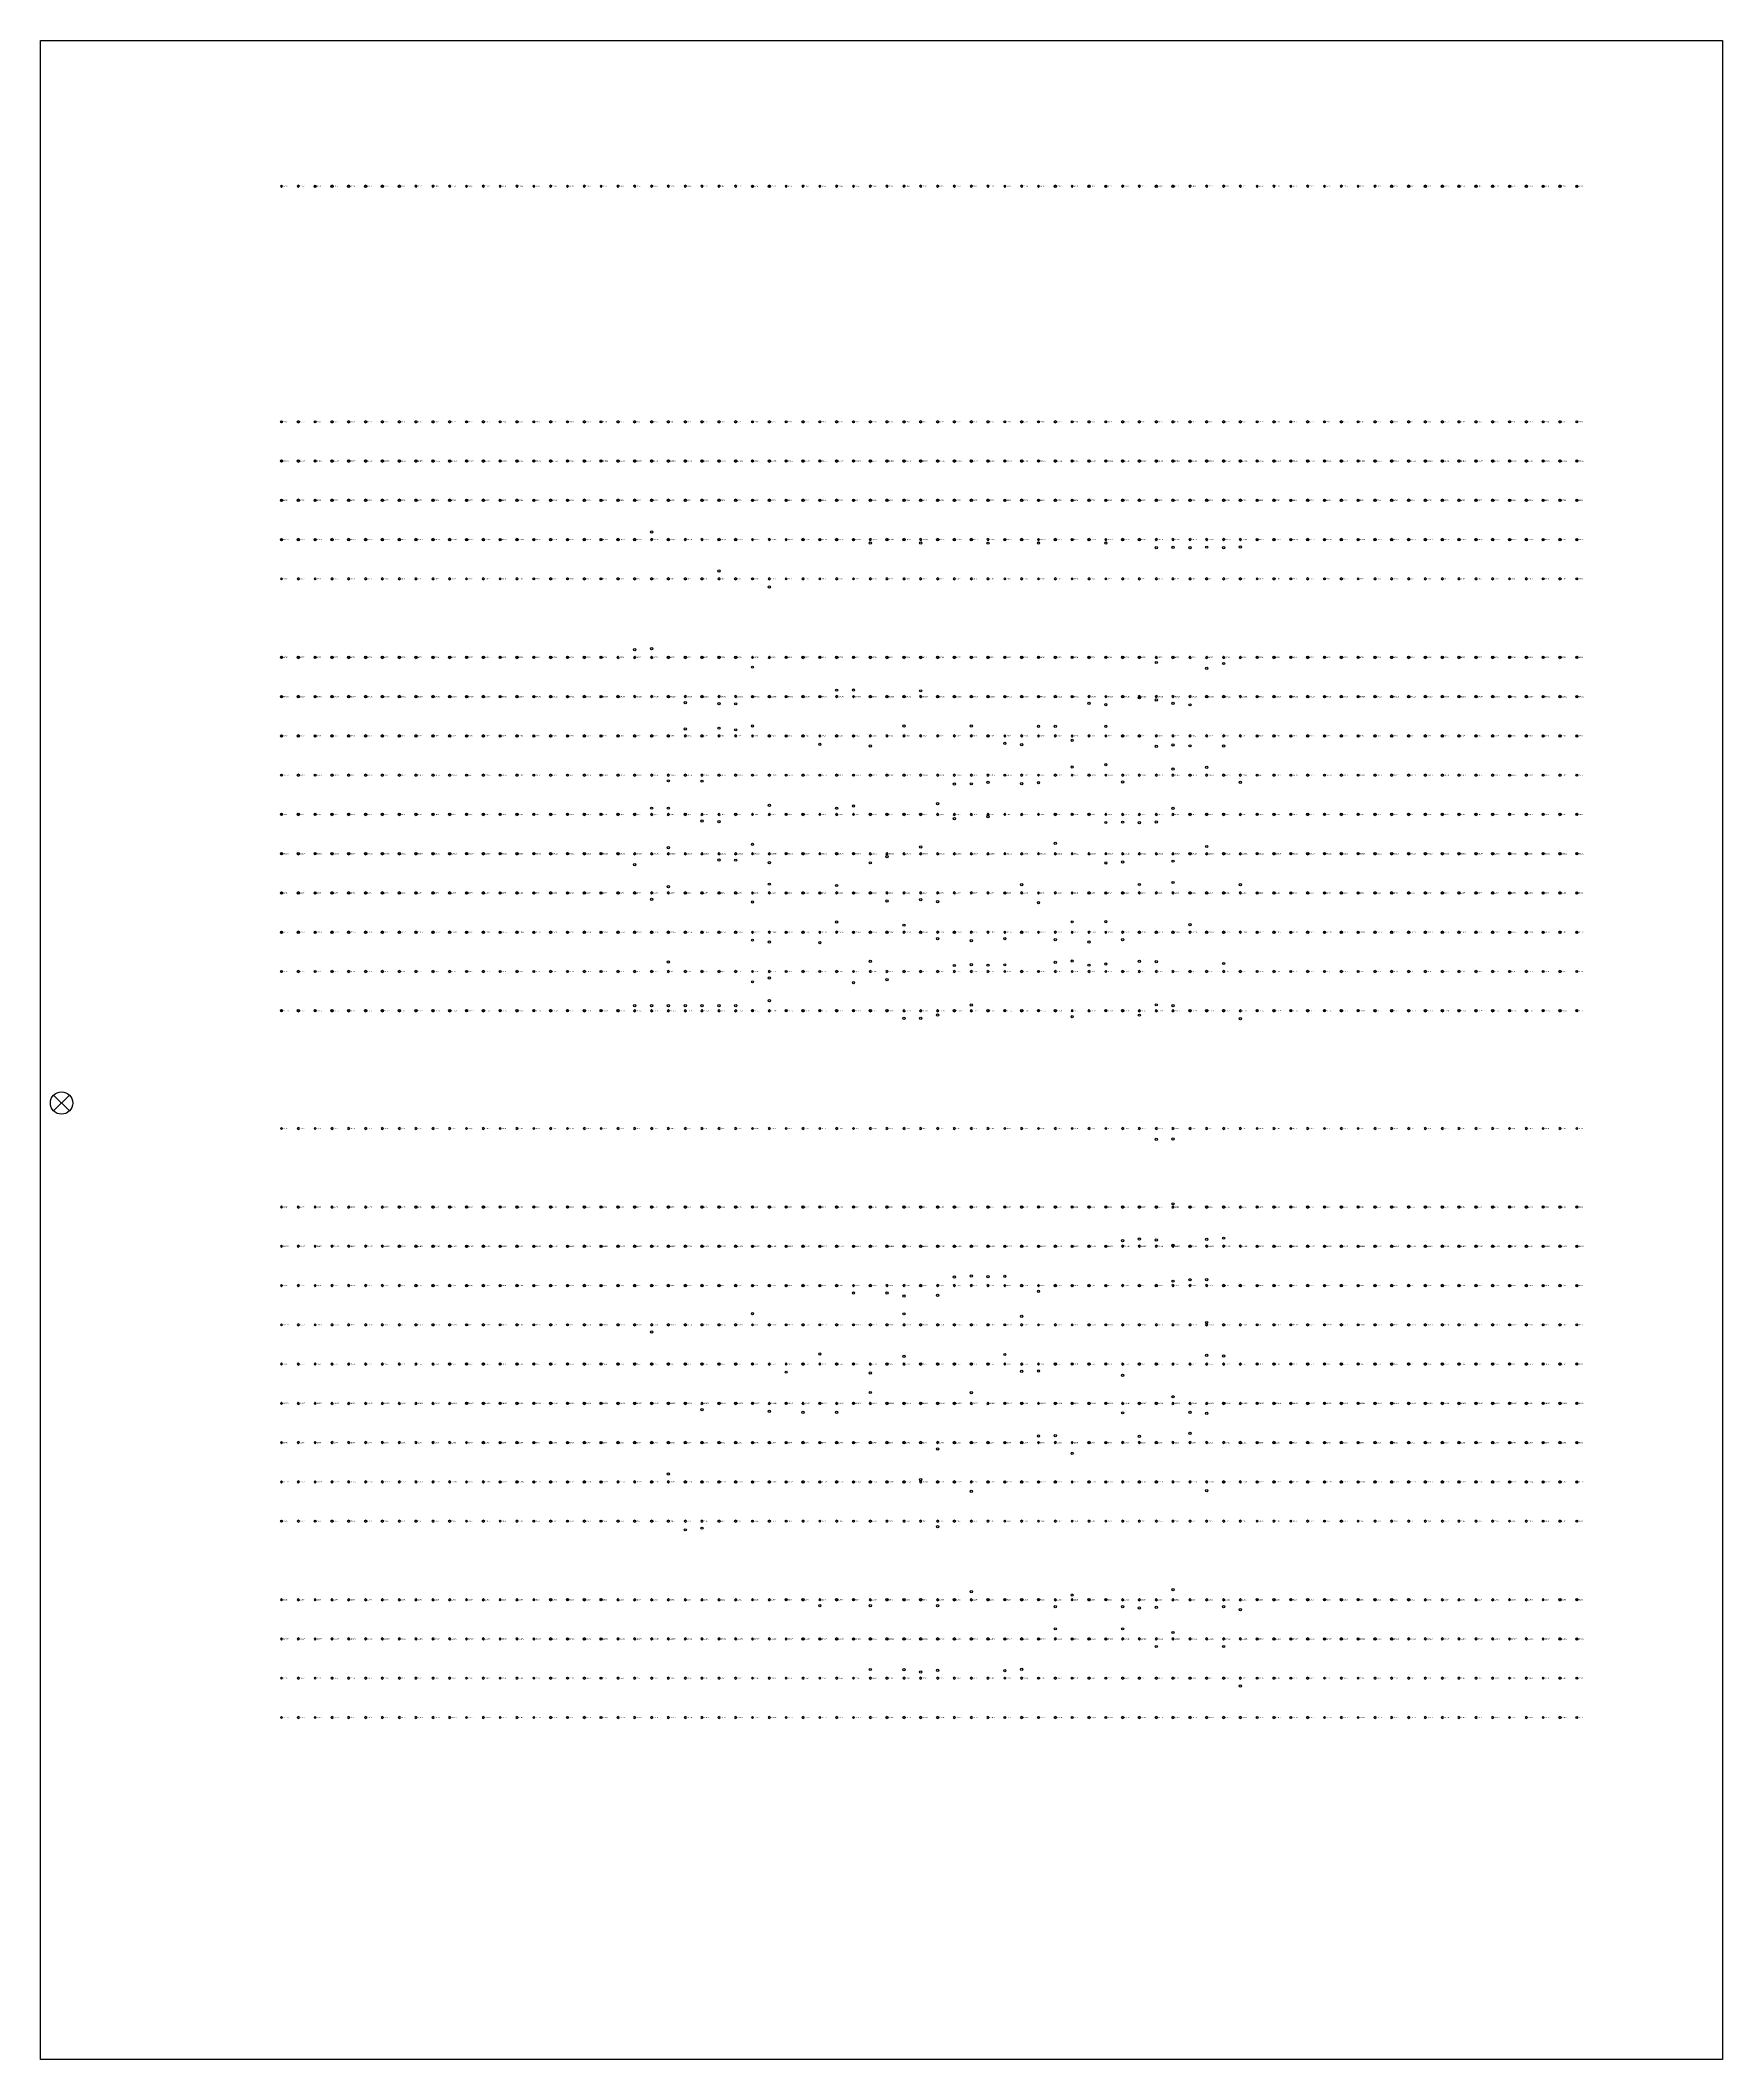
# Model space of a CAD drawing. Extents: x -5 to 376, y -217 to 241.
import ezdxf

# ---------------------------------------------------------------- set-up
doc = ezdxf.new("R2010")
doc.units = 0
for name, color, linetype in [('FIXTURE_INTERFACE_PIN', 4, 'CONTINUOUS'), ('FIXTURE_OUTLINE', 144, 'CONTINUOUS'), ('GROUND_INTERFACE_PIN', 6, 'CONTINUOUS'), ('TESTER_INTERFACE_PIN', 144, 'CONTINUOUS'), ('TESTER_INTERFACE_PIN_LABEL', 144, 'CONTINUOUS')]:
    doc.layers.add(name, color=color, linetype=linetype)
doc.styles.get("Standard").update_dxf_attribs({"font": 'arial.ttf'})

msp = doc.modelspace()

# ---------------------------------------------------------------- linework, layer by layer
at = {"layer": 'FIXTURE_INTERFACE_PIN'}
for centre in [(57.43194, 207.5815), (61.24194, 207.5815), (65.05194, 207.5815), (68.86194, 207.5815), (72.67194, 207.5815), (76.48194, 207.5815), (225.07194, 207.5815), (232.69194, 207.5815), (236.50194, 207.5815), (247.93194, 207.5815), (251.74194, 207.5815), (301.27194, 207.5815), (305.08194, 207.5815), (308.89194, 207.5815), (312.70194, 207.5815), (316.51194, 207.5815), (320.32194, 207.5815), (324.13194, 207.5815), (327.94194, 207.5815), (331.75194, 207.5815), (335.56194, 207.5815), (339.37194, 207.5815), (343.18194, 207.5815), (49.81194, 154.2415), (53.62194, 154.2415), (57.43194, 154.2415), (61.24194, 154.2415), (65.05194, 154.2415), (68.86194, 154.2415), (72.67194, 154.2415), (76.48194, 154.2415), (80.29194, 154.2415), (84.10194, 154.2415), (87.91194, 154.2415), (91.72194, 154.2415), (95.53194, 154.2415), (99.34194, 154.2415), (103.15194, 154.2415), (106.96194, 154.2415), (110.77194, 154.2415), (114.58194, 154.2415), (126.01194, 154.2415), (129.82194, 154.2415), (133.63194, 154.2415), (137.44194, 154.2415), (141.25194, 154.2415), (145.06194, 154.2415), (148.87194, 154.2415), (152.68194, 154.2415), (156.49194, 154.2415), (160.30194, 154.2415), (164.11194, 154.2415), (167.92194, 154.2415), (171.73194, 154.2415), (175.54194, 154.2415), (179.35194, 154.2415), (183.16194, 154.2415), (186.97194, 154.2415), (190.78194, 154.2415), (202.21194, 154.2415), (206.02194, 154.2415), (209.83194, 154.2415), (213.64194, 154.2415), (217.45194, 154.2415), (221.26194, 154.2415), (225.07194, 154.2415), (228.88194, 154.2415), (232.69194, 154.2415), (236.50194, 154.2415), (240.31194, 154.2415), (244.12194, 154.2415), (247.93194, 154.2415), (251.74194, 154.2415), (255.55194, 154.2415), (259.36194, 154.2415), (263.17194, 154.2415), (266.98194, 154.2415), (278.41194, 154.2415), (282.22194, 154.2415), (286.03194, 154.2415), (289.84194, 154.2415), (293.65194, 154.2415), (297.46194, 154.2415), (301.27194, 154.2415), (305.08194, 154.2415), (308.89194, 154.2415), (312.70194, 154.2415), (316.51194, 154.2415), (320.32194, 154.2415), (324.13194, 154.2415), (327.94194, 154.2415), (331.75194, 154.2415), (335.56194, 154.2415), (339.37194, 154.2415), (343.18194, 154.2415), (49.81194, 145.3515), (53.62194, 145.3515), (57.43194, 145.3515), (61.24194, 145.3515), (65.05194, 145.3515), (68.86194, 145.3515), (72.67194, 145.3515), (76.48194, 145.3515), (80.29194, 145.3515), (84.10194, 145.3515), (87.91194, 145.3515), (91.72194, 145.3515), (95.53194, 145.3515), (99.34194, 145.3515), (103.15194, 145.3515), (106.96194, 145.3515), (110.77194, 145.3515), (114.58194, 145.3515), (126.01194, 145.3515), (129.82194, 145.3515), (133.63194, 145.3515), (137.44194, 145.3515), (141.25194, 145.3515), (145.06194, 145.3515), (148.87194, 145.3515), (152.68194, 145.3515), (156.49194, 145.3515), (160.30194, 145.3515), (164.11194, 145.3515), (167.92194, 145.3515), (171.73194, 145.3515), (175.54194, 145.3515), (179.35194, 145.3515), (183.16194, 145.3515), (186.97194, 145.3515), (190.78194, 145.3515), (202.21194, 145.3515), (206.02194, 145.3515), (209.83194, 145.3515), (213.64194, 145.3515), (217.45194, 145.3515), (221.26194, 145.3515), (225.07194, 145.3515), (228.88194, 145.3515), (232.69194, 145.3515), (236.50194, 145.3515), (240.31194, 145.3515), (244.12194, 145.3515), (247.93194, 145.3515), (251.74194, 145.3515), (255.55194, 145.3515), (259.36194, 145.3515), (263.17194, 145.3515), (266.98194, 145.3515), (278.41194, 145.3515), (282.22194, 145.3515), (286.03194, 145.3515), (289.84194, 145.3515), (293.65194, 145.3515), (297.46194, 145.3515), (301.27194, 145.3515), (305.08194, 145.3515), (308.89194, 145.3515), (312.70194, 145.3515), (316.51194, 145.3515), (320.32194, 145.3515), (324.13194, 145.3515), (327.94194, 145.3515), (331.75194, 145.3515), (335.56194, 145.3515), (339.37194, 145.3515), (343.18194, 145.3515), (49.81194, 136.4615), (53.62194, 136.4615), (57.43194, 136.4615), (61.24194, 136.4615), (65.05194, 136.4615), (68.86194, 136.4615), (72.67194, 136.4615), (76.48194, 136.4615), (80.29194, 136.4615), (84.10194, 136.4615), (87.91194, 136.4615), (91.72194, 136.4615), (95.53194, 136.4615), (99.34194, 136.4615), (103.15194, 136.4615), (106.96194, 136.4615), (110.77194, 136.4615), (114.58194, 136.4615), (126.01194, 136.4615), (129.82194, 136.4615), (133.63194, 136.4615), (137.44194, 136.4615), (141.25194, 136.4615), (145.06194, 136.4615), (148.87194, 136.4615), (152.68194, 136.4615), (156.49194, 136.4615), (160.30194, 136.4615), (164.11194, 136.4615), (167.92194, 136.4615), (171.73194, 136.4615), (175.54194, 136.4615), (179.35194, 136.4615), (183.16194, 136.4615), (186.97194, 136.4615), (190.78194, 136.4615), (202.21194, 136.4615), (206.02194, 136.4615), (209.83194, 136.4615), (213.64194, 136.4615), (217.45194, 136.4615), (221.26194, 136.4615), (225.07194, 136.4615), (228.88194, 136.4615), (232.69194, 136.4615), (236.50194, 136.4615), (240.31194, 136.4615), (244.12194, 136.4615), (247.93194, 136.4615), (251.74194, 136.4615), (255.55194, 136.4615), (259.36194, 136.4615), (263.17194, 136.4615), (266.98194, 136.4615), (278.41194, 136.4615), (282.22194, 136.4615), (286.03194, 136.4615), (289.84194, 136.4615), (293.65194, 136.4615), (297.46194, 136.4615), (301.27194, 136.4615), (305.08194, 136.4615), (308.89194, 136.4615), (312.70194, 136.4615), (316.51194, 136.4615), (320.32194, 136.4615), (324.13194, 136.4615), (327.94194, 136.4615), (331.75194, 136.4615), (335.56194, 136.4615), (339.37194, 136.4615), (343.18194, 136.4615), (133.63194, 129.3114), (49.81194, 127.5715), (53.62194, 127.5715), (57.43194, 127.5715), (61.24194, 127.5715), (65.05194, 127.5715), (68.86194, 127.5715), (72.67194, 127.5715), (76.48194, 127.5715), (80.29194, 127.5715), (84.10194, 127.5715), (87.91194, 127.5715), (91.72194, 127.5715), (95.53194, 127.5715), (99.34194, 127.5715), (103.15194, 127.5715), (106.96194, 127.5715), (110.77194, 127.5715), (114.58194, 127.5715), (126.01194, 127.5715), (129.82194, 127.5715), (137.44194, 127.5715), (148.87194, 127.5715), (152.68194, 127.5715), (167.92194, 127.5715), (171.73194, 127.5715), (175.54194, 127.5715), (179.35194, 127.5715), (183.16194, 126.77648), (186.97194, 127.5715), (190.78194, 127.5715), (202.21194, 127.5715), (206.02194, 127.5715), (209.83194, 126.76378), (213.64194, 127.5715), (217.45194, 127.5715), (221.26194, 126.77394), (225.07194, 127.5715), (228.88194, 127.5715), (232.69194, 127.5715), (236.50194, 126.77394), (240.31194, 127.5715), (244.12194, 127.5715), (247.93194, 125.74524), (251.74194, 125.82906), (255.55194, 125.73762), (259.36194, 125.85446), (263.17194, 125.73508), (266.98194, 125.88494), (278.41194, 127.5715), (282.22194, 127.5715), (286.03194, 127.5715), (289.84194, 127.5715), (293.65194, 127.5715), (297.46194, 127.5715), (301.27194, 127.5715), (305.08194, 127.5715), (308.89194, 127.5715), (312.70194, 127.5715), (316.51194, 127.5715), (320.32194, 127.5715), (324.13194, 127.5715), (327.94194, 127.5715), (331.75194, 127.5715), (335.56194, 127.5715), (339.37194, 127.5715), (343.18194, 127.5715), (106.96194, 118.6815), (110.77194, 118.6815), (114.58194, 118.6815), (118.39194, 118.6815), (122.20194, 118.6815), (126.01194, 118.6815), (129.82194, 118.6815), (133.63194, 118.6815), (137.44194, 118.6815), (141.25194, 118.6815), (145.06194, 118.6815), (148.87194, 120.46204), (152.68194, 118.6815), (156.49194, 118.6815), (259.36194, 118.6815), (266.98194, 118.6815), (274.60194, 118.6815), (278.41194, 118.6815), (286.03194, 118.6815), (289.84194, 118.6815), (335.56194, 118.6815), (339.37194, 118.6815), (343.18194, 118.6815), (160.30194, 116.84), (49.81194, 100.9015), (53.62194, 100.9015), (57.43194, 100.9015), (61.24194, 100.9015), (65.05194, 100.9015), (68.86194, 100.9015), (72.67194, 100.9015), (76.48194, 100.9015), (80.29194, 100.9015), (84.10194, 100.9015), (87.91194, 100.9015), (91.72194, 100.9015), (95.53194, 100.9015), (99.34194, 100.9015), (103.15194, 100.9015), (106.96194, 100.9015), (110.77194, 100.9015), (114.58194, 100.9015), (129.82194, 102.6541), (133.63194, 102.85984), (137.44194, 100.9015), (141.25194, 100.9015), (145.06194, 100.9015), (148.87194, 100.9015), (152.68194, 100.9015), (164.11194, 100.9015), (167.92194, 100.9015), (171.73194, 100.9015), (175.54194, 100.9015), (179.35194, 100.9015), (183.16194, 100.9015), (186.97194, 100.9015), (190.78194, 100.9015), (202.21194, 100.9015), (206.02194, 100.9015), (209.83194, 100.9015), (213.64194, 100.9015), (217.45194, 100.9015), (221.26194, 100.9015), (225.07194, 100.9015), (228.88194, 100.9015), (232.69194, 100.9015), (236.50194, 100.9015), (240.31194, 100.9015), (244.12194, 100.9015), (251.74194, 100.9015), (278.41194, 100.9015), (282.22194, 100.9015), (286.03194, 100.9015), (289.84194, 100.9015), (293.65194, 100.9015), (297.46194, 100.9015), (301.27194, 100.9015), (305.08194, 100.9015), (308.89194, 100.9015), (312.70194, 100.9015), (316.51194, 100.9015), (320.32194, 100.9015), (324.13194, 100.9015), (327.94194, 100.9015), (331.75194, 100.9015), (335.56194, 100.9015), (339.37194, 100.9015), (343.18194, 100.9015), (156.49194, 98.68154), (247.93194, 99.74326), (259.36194, 98.40976), (263.17194, 99.52228), (49.81194, 92.0115), (53.62194, 92.0115), (57.43194, 92.0115), (61.24194, 92.0115), (65.05194, 92.0115), (68.86194, 92.0115), (72.67194, 92.0115), (76.48194, 92.0115), (80.29194, 92.0115), (84.10194, 92.0115), (87.91194, 92.0115), (91.72194, 92.0115), (95.53194, 92.0115), (99.34194, 92.0115), (103.15194, 92.0115), (106.96194, 92.0115), (110.77194, 92.0115), (114.58194, 92.0115), (126.01194, 92.0115), (137.44194, 92.0115), (145.06194, 92.0115), (156.49194, 92.0115), (160.30194, 92.0115), (164.11194, 92.0115), (167.92194, 92.0115), (171.73194, 92.0115), (175.54194, 93.47962), (179.35194, 93.51264), (183.16194, 92.0115), (186.97194, 92.0115), (190.78194, 92.0115), (202.21194, 92.0115), (206.02194, 92.0115), (209.83194, 92.0115), (213.64194, 92.0115), (217.45194, 92.0115), (221.26194, 92.0115), (225.07194, 92.0115), (228.88194, 92.0115), (240.31194, 92.0115), (244.12194, 91.79306), (247.93194, 91.26474), (259.36194, 92.0115), (263.17194, 92.0115), (278.41194, 92.0115), (282.22194, 92.0115), (286.03194, 92.0115), (289.84194, 92.0115), (293.65194, 92.0115), (297.46194, 92.0115), (301.27194, 92.0115), (305.08194, 92.0115), (308.89194, 92.0115), (312.70194, 92.0115), (316.51194, 92.0115), (320.32194, 92.0115), (324.13194, 92.0115), (327.94194, 92.0115), (331.75194, 92.0115), (335.56194, 92.0115), (339.37194, 92.0115), (343.18194, 92.0115), (141.25194, 90.6399), (148.87194, 90.41638), (152.68194, 90.38844), (232.69194, 90.50528), (236.50194, 90.19794), (251.74194, 90.5129), (255.55194, 90.15222), (49.81194, 83.1215), (53.62194, 83.1215), (57.43194, 83.1215), (61.24194, 83.1215), (65.05194, 83.1215), (68.86194, 83.1215), (72.67194, 83.1215), (76.48194, 83.1215), (80.29194, 83.1215), (84.10194, 83.1215), (87.91194, 83.1215), (91.72194, 83.1215), (95.53194, 83.1215), (99.34194, 83.1215), (103.15194, 83.1215), (106.96194, 83.1215), (110.77194, 83.1215), (114.58194, 83.1215), (126.01194, 83.1215), (129.82194, 83.1215), (133.63194, 83.1215), (137.44194, 83.1215), (141.25194, 84.70392), (145.06194, 83.1215), (148.87194, 84.8741), (152.68194, 84.50072), (156.49194, 85.37194), (160.30194, 83.1215), (164.11194, 83.1215), (167.92194, 83.1215), (175.54194, 83.1215), (179.35194, 83.1215), (190.78194, 85.33892), (206.02194, 85.33638), (209.83194, 83.1215), (221.26194, 85.31352), (225.07194, 85.2678), (228.88194, 82.14106), (236.50194, 85.28558), (240.31194, 83.1215), (244.12194, 83.1215), (278.41194, 83.1215), (282.22194, 83.1215), (286.03194, 83.1215), (289.84194, 83.1215), (293.65194, 83.1215), (297.46194, 83.1215), (301.27194, 83.1215), (305.08194, 83.1215), (308.89194, 83.1215), (312.70194, 83.1215), (316.51194, 83.1215), (320.32194, 83.1215), (324.13194, 83.1215), (327.94194, 83.1215), (331.75194, 83.1215), (335.56194, 83.1215), (339.37194, 83.1215), (343.18194, 83.1215), (171.73194, 81.2165), (183.16194, 80.8482), (213.64194, 81.43494), (217.45194, 81.11744), (247.93194, 80.78216), (251.74194, 81.07934), (255.55194, 80.86852), (263.17194, 80.83296), (49.81194, 74.2315), (53.62194, 74.2315), (57.43194, 74.2315), (61.24194, 74.2315), (65.05194, 74.2315), (68.86194, 74.2315), (72.67194, 74.2315), (76.48194, 74.2315), (80.29194, 74.2315), (84.10194, 74.2315), (87.91194, 74.2315), (91.72194, 74.2315), (95.53194, 74.2315), (99.34194, 74.2315), (103.15194, 74.2315), (106.96194, 74.2315), (110.77194, 74.2315), (114.58194, 74.2315), (126.01194, 74.2315), (129.82194, 74.2315), (137.44194, 72.94626), (141.25194, 74.2315), (148.87194, 74.2315), (152.68194, 74.2315), (156.49194, 74.2315), (160.30194, 74.2315), (164.11194, 74.2315), (167.92194, 74.2315), (171.73194, 74.2315), (175.54194, 74.2315), (179.35194, 74.2315), (183.16194, 74.2315), (186.97194, 74.2315), (190.78194, 74.2315), (213.64194, 74.2315), (225.07194, 74.2315), (228.88194, 76.07808), (232.69194, 74.2315), (236.50194, 76.58354), (251.74194, 75.60564), (255.55194, 74.2315), (259.36194, 76.01458), (263.17194, 74.2315), (278.41194, 74.2315), (282.22194, 74.2315), (286.03194, 74.2315), (289.84194, 74.2315), (293.65194, 74.2315), (297.46194, 74.2315), (301.27194, 74.2315), (305.08194, 74.2315), (308.89194, 74.2315), (312.70194, 74.2315), (316.51194, 74.2315), (320.32194, 74.2315), (324.13194, 74.2315), (327.94194, 74.2315), (331.75194, 74.2315), (335.56194, 74.2315), (339.37194, 74.2315), (343.18194, 74.2315), (145.06194, 72.88022), (202.21194, 72.2122), (206.02194, 72.2757), (209.83194, 72.60336), (217.45194, 72.29856), (221.26194, 72.55002), (240.31194, 72.68718), (266.98194, 72.59574), (49.81194, 65.3415), (53.62194, 65.3415), (57.43194, 65.3415), (61.24194, 65.3415), (65.05194, 65.3415), (68.86194, 65.3415), (72.67194, 65.3415), (76.48194, 65.3415), (80.29194, 65.3415), (84.10194, 65.3415), (87.91194, 65.3415), (91.72194, 65.3415), (95.53194, 65.3415), (99.34194, 65.3415), (103.15194, 65.3415), (106.96194, 65.3415), (110.77194, 65.3415), (114.58194, 65.3415), (126.01194, 65.3415), (129.82194, 65.3415), (133.63194, 66.75628), (137.44194, 66.7639), (141.25194, 65.3415), (145.06194, 63.85052), (152.68194, 65.3415), (160.30194, 67.4116), (164.11194, 65.3415), (167.92194, 65.3415), (175.54194, 66.74866), (179.35194, 67.22872), (183.16194, 65.3415), (186.97194, 65.3415), (190.78194, 65.3415), (202.21194, 64.35852), (209.83194, 64.8208), (225.07194, 65.3415), (228.88194, 65.3415), (232.69194, 65.3415), (251.74194, 66.69532), (255.55194, 65.3415), (259.36194, 65.3415), (263.17194, 65.3415), (278.41194, 65.3415), (282.22194, 65.3415), (286.03194, 65.3415), (289.84194, 65.3415), (293.65194, 65.3415), (297.46194, 65.3415), (301.27194, 65.3415), (305.08194, 65.3415), (308.89194, 65.3415), (312.70194, 65.3415), (316.51194, 65.3415), (320.32194, 65.3415), (324.13194, 65.3415), (327.94194, 65.3415), (331.75194, 65.3415), (335.56194, 65.3415), (339.37194, 65.3415), (343.18194, 65.3415), (148.87194, 63.69812), (236.50194, 63.52032), (240.31194, 63.58128), (244.12194, 63.50254), (247.93194, 63.64478), (49.81194, 56.4515), (53.62194, 56.4515), (57.43194, 56.4515), (61.24194, 56.4515), (65.05194, 56.4515), (68.86194, 56.4515), (72.67194, 56.4515), (76.48194, 56.4515), (80.29194, 56.4515), (84.10194, 56.4515), (87.91194, 56.4515), (91.72194, 56.4515), (95.53194, 56.4515), (99.34194, 56.4515), (103.15194, 56.4515), (106.96194, 56.4515), (110.77194, 56.4515), (114.58194, 56.4515), (126.01194, 56.4515), (137.44194, 57.82056), (148.87194, 54.99862), (152.68194, 54.97576), (156.49194, 58.58002), (164.11194, 56.4515), (167.92194, 56.4515), (175.54194, 56.4515), (179.35194, 56.4515), (186.97194, 55.78348), (225.07194, 58.79592), (251.74194, 54.75986), (255.55194, 56.4515), (259.36194, 58.08218), (263.17194, 56.4515), (278.41194, 56.4515), (282.22194, 56.4515), (286.03194, 56.4515), (289.84194, 56.4515), (293.65194, 56.4515), (297.46194, 56.4515), (301.27194, 56.4515), (305.08194, 56.4515), (308.89194, 56.4515), (312.70194, 56.4515), (316.51194, 56.4515), (320.32194, 56.4515), (324.13194, 56.4515), (327.94194, 56.4515), (331.75194, 56.4515), (335.56194, 56.4515), (339.37194, 56.4515), (343.18194, 56.4515), (129.82194, 53.99278), (160.30194, 54.43728), (183.16194, 54.38648), (236.50194, 54.36108), (240.31194, 54.57698), (49.81194, 47.5615), (53.62194, 47.5615), (57.43194, 47.5615), (61.24194, 47.5615), (65.05194, 47.5615), (68.86194, 47.5615), (72.67194, 47.5615), (76.48194, 47.5615), (80.29194, 47.5615), (84.10194, 47.5615), (87.91194, 47.5615), (91.72194, 47.5615), (95.53194, 47.5615), (99.34194, 47.5615), (103.15194, 47.5615), (106.96194, 47.5615), (110.77194, 47.5615), (114.58194, 47.5615), (126.01194, 47.5615), (129.82194, 47.5615), (133.63194, 46.13656), (137.44194, 49.0093), (141.25194, 47.5615), (145.06194, 47.5615), (148.87194, 47.51578), (152.68194, 47.5615), (156.49194, 45.51426), (160.30194, 49.5554), (164.11194, 47.5615), (167.92194, 47.5615), (171.73194, 47.5615), (175.54194, 49.24298), (179.35194, 47.5615), (183.16194, 47.5615), (186.97194, 45.74794), (213.64194, 47.5615), (217.45194, 49.4284), (232.69194, 47.5615), (236.50194, 47.5615), (240.31194, 47.5615), (244.12194, 49.47412), (251.74194, 49.92624), (255.55194, 47.5615), (259.36194, 47.5615), (263.17194, 47.5615), (266.98194, 49.44872), (278.41194, 47.5615), (282.22194, 47.5615), (286.03194, 47.5615), (289.84194, 47.5615), (293.65194, 47.5615), (297.46194, 47.5615), (301.27194, 47.5615), (305.08194, 47.5615), (308.89194, 47.5615), (312.70194, 47.5615), (316.51194, 47.5615), (320.32194, 47.5615), (324.13194, 47.5615), (327.94194, 47.5615), (331.75194, 47.5615), (335.56194, 47.5615), (339.37194, 47.5615), (343.18194, 47.5615), (175.54194, 40.99814), (221.26194, 45.36186), (228.88194, 41.02608), (236.50194, 41.0464), (49.81194, 38.6715), (53.62194, 38.6715), (57.43194, 38.6715), (61.24194, 38.6715), (65.05194, 38.6715), (68.86194, 38.6715), (72.67194, 38.6715), (76.48194, 38.6715), (80.29194, 38.6715), (84.10194, 38.6715), (87.91194, 38.6715), (91.72194, 38.6715), (95.53194, 38.6715), (99.34194, 38.6715), (103.15194, 38.6715), (106.96194, 38.6715), (110.77194, 38.6715), (114.58194, 38.6715), (126.01194, 38.6715), (129.82194, 38.6715), (133.63194, 38.6715), (137.44194, 38.6715), (141.25194, 38.6715), (145.06194, 38.6715), (148.87194, 38.6715), (152.68194, 38.6715), (156.49194, 36.87572), (160.30194, 36.43884), (164.11194, 38.6715), (167.92194, 38.6715), (179.35194, 38.6715), (183.16194, 38.6715), (186.97194, 38.6715), (190.78194, 40.26662), (202.21194, 38.6715), (206.02194, 36.77666), (213.64194, 37.22878), (217.45194, 38.6715), (225.07194, 36.97224), (232.69194, 36.45154), (240.31194, 36.9697), (244.12194, 38.6715), (247.93194, 38.6715), (251.74194, 38.6715), (255.55194, 40.38092), (259.36194, 38.6715), (263.17194, 38.6715), (278.41194, 38.6715), (282.22194, 38.6715), (286.03194, 38.6715), (289.84194, 38.6715), (293.65194, 38.6715), (297.46194, 38.6715), (301.27194, 38.6715), (305.08194, 38.6715), (308.89194, 38.6715), (312.70194, 38.6715), (316.51194, 38.6715), (320.32194, 38.6715), (324.13194, 38.6715), (327.94194, 38.6715), (331.75194, 38.6715), (335.56194, 38.6715), (339.37194, 38.6715), (343.18194, 38.6715), (137.44194, 31.9151), (171.73194, 36.28136), (183.16194, 32.05988), (225.07194, 31.84906), (228.88194, 32.14878), (244.12194, 32.06242), (247.93194, 32.00654), (49.81194, 29.7815), (53.62194, 29.7815), (57.43194, 29.7815), (61.24194, 29.7815), (65.05194, 29.7815), (68.86194, 29.7815), (72.67194, 29.7815), (76.48194, 29.7815), (80.29194, 29.7815), (84.10194, 29.7815), (87.91194, 29.7815), (91.72194, 29.7815), (95.53194, 29.7815), (99.34194, 29.7815), (103.15194, 29.7815), (106.96194, 29.7815), (110.77194, 29.7815), (114.58194, 29.7815), (126.01194, 29.7815), (129.82194, 29.7815), (133.63194, 29.7815), (141.25194, 29.7815), (145.06194, 29.7815), (148.87194, 29.7815), (152.68194, 29.7815), (156.49194, 27.43454), (160.30194, 28.30322), (164.11194, 29.7815), (167.92194, 29.7815), (171.73194, 29.7815), (175.54194, 29.7815), (179.35194, 27.25674), (186.97194, 27.93238), (190.78194, 29.7815), (202.21194, 31.12516), (206.02194, 31.34614), (209.83194, 31.2039), (213.64194, 31.28772), (217.45194, 29.7815), (221.26194, 29.7815), (232.69194, 31.2166), (236.50194, 31.46044), (240.31194, 29.7815), (255.55194, 29.7815), (259.36194, 29.7815), (263.17194, 31.58744), (266.98194, 29.7815), (278.41194, 29.7815), (282.22194, 29.7815), (286.03194, 29.7815), (289.84194, 29.7815), (293.65194, 29.7815), (297.46194, 29.7815), (301.27194, 29.7815), (305.08194, 29.7815), (308.89194, 29.7815), (312.70194, 29.7815), (316.51194, 29.7815), (320.32194, 29.7815), (324.13194, 29.7815), (327.94194, 29.7815), (331.75194, 29.7815), (335.56194, 29.7815), (339.37194, 29.7815), (343.18194, 29.7815), (160.30194, 23.18766), (49.81194, 20.8915), (53.62194, 20.8915), (57.43194, 20.8915), (61.24194, 20.8915), (65.05194, 20.8915), (68.86194, 20.8915), (72.67194, 20.8915), (76.48194, 20.8915), (80.29194, 20.8915), (84.10194, 20.8915), (87.91194, 20.8915), (91.72194, 20.8915), (95.53194, 20.8915), (99.34194, 20.8915), (103.15194, 20.8915), (106.96194, 20.8915), (110.77194, 20.8915), (114.58194, 20.8915), (126.01194, 20.8915), (129.82194, 22.02434), (133.63194, 22.02434), (137.44194, 22.02434), (141.25194, 22.02434), (145.06194, 22.02434), (148.87194, 22.02434), (152.68194, 22.02434), (156.49194, 20.8915), (164.11194, 20.8915), (167.92194, 20.8915), (171.73194, 20.8915), (175.54194, 20.8915), (179.35194, 20.8915), (183.16194, 20.8915), (186.97194, 20.8915), (190.78194, 19.19732), (202.21194, 20.8915), (206.02194, 22.21484), (209.83194, 20.8915), (213.64194, 20.8915), (217.45194, 20.8915), (221.26194, 20.8915), (225.07194, 20.8915), (228.88194, 19.52752), (236.50194, 20.8915), (240.31194, 20.8915), (244.12194, 19.88566), (247.93194, 22.22246), (251.74194, 22.06244), (255.55194, 20.8915), (259.36194, 20.8915), (263.17194, 20.8915), (266.98194, 19.1008), (278.41194, 20.8915), (282.22194, 20.8915), (286.03194, 20.8915), (289.84194, 20.8915), (293.65194, 20.8915), (297.46194, 20.8915), (301.27194, 20.8915), (305.08194, 20.8915), (308.89194, 20.8915), (312.70194, 20.8915), (316.51194, 20.8915), (320.32194, 20.8915), (324.13194, 20.8915), (327.94194, 20.8915), (331.75194, 20.8915), (335.56194, 20.8915), (339.37194, 20.8915), (343.18194, 20.8915), (247.93194, -8.22452), (251.74194, -8.14832), (251.74194, -22.83714), (76.48194, -23.5585), (80.29194, -23.5585), (84.10194, -23.5585), (87.91194, -23.5585), (91.72194, -23.5585), (95.53194, -23.5585), (99.34194, -23.5585), (103.15194, -23.5585), (106.96194, -23.5585), (110.77194, -23.5585), (114.58194, -23.5585), (126.01194, -23.5585), (129.82194, -23.5585), (133.63194, -23.5585), (137.44194, -23.5585), (141.25194, -23.5585), (145.06194, -23.5585), (148.87194, -23.5585), (152.68194, -23.5585), (156.49194, -23.5585), (160.30194, -23.5585), (164.11194, -23.5585), (167.92194, -23.5585), (171.73194, -23.5585), (175.54194, -23.5585), (179.35194, -23.5585), (183.16194, -23.5585), (186.97194, -23.5585), (190.78194, -23.5585), (202.21194, -23.5585), (206.02194, -23.5585), (209.83194, -23.5585), (213.64194, -23.5585), (217.45194, -23.5585), (221.26194, -23.5585), (225.07194, -23.5585), (228.88194, -23.5585), (232.69194, -23.5585), (236.50194, -23.5585), (240.31194, -23.5585), (244.12194, -23.5585), (247.93194, -23.5585), (255.55194, -23.5585), (259.36194, -23.5585), (263.17194, -23.5585), (278.41194, -23.5585), (282.22194, -23.5585), (286.03194, -23.5585), (289.84194, -23.5585), (293.65194, -23.5585), (297.46194, -23.5585), (301.27194, -23.5585), (305.08194, -23.5585), (308.89194, -23.5585), (312.70194, -23.5585), (316.51194, -23.5585), (320.32194, -23.5585), (324.13194, -23.5585), (327.94194, -23.5585), (331.75194, -23.5585), (335.56194, -23.5585), (339.37194, -23.5585), (343.18194, -23.5585), (240.31194, -31.16326), (244.12194, -30.79242), (247.93194, -31.0134), (251.74194, -32.2326), (259.36194, -30.86862), (263.17194, -30.59684), (76.48194, -32.4485), (80.29194, -32.4485), (84.10194, -32.4485), (87.91194, -32.4485), (91.72194, -32.4485), (95.53194, -32.4485), (99.34194, -32.4485), (103.15194, -32.4485), (106.96194, -32.4485), (110.77194, -32.4485), (114.58194, -32.4485), (126.01194, -32.4485), (129.82194, -32.4485), (133.63194, -32.4485), (137.44194, -32.4485), (141.25194, -32.4485), (145.06194, -32.4485), (148.87194, -32.4485), (152.68194, -32.4485), (156.49194, -32.4485), (160.30194, -32.4485), (164.11194, -32.4485), (167.92194, -32.4485), (171.73194, -32.4485), (175.54194, -32.4485), (179.35194, -32.4485), (183.16194, -32.4485), (186.97194, -32.4485), (190.78194, -32.4485), (202.21194, -32.4485), (206.02194, -32.4485), (209.83194, -32.4485), (213.64194, -32.4485), (217.45194, -32.4485), (221.26194, -32.4485), (225.07194, -32.4485), (228.88194, -32.4485), (232.69194, -32.4485), (236.50194, -32.4485), (255.55194, -32.4485), (278.41194, -32.4485), (282.22194, -32.4485), (286.03194, -32.4485), (289.84194, -32.4485), (293.65194, -32.4485), (297.46194, -32.4485), (301.27194, -32.4485), (305.08194, -32.4485), (308.89194, -32.4485), (312.70194, -32.4485), (316.51194, -32.4485), (320.32194, -32.4485), (324.13194, -32.4485), (327.94194, -32.4485), (331.75194, -32.4485), (335.56194, -32.4485), (339.37194, -32.4485), (343.18194, -32.4485), (80.29194, -41.3385), (84.10194, -41.3385), (87.91194, -41.3385), (91.72194, -41.3385), (95.53194, -41.3385), (99.34194, -41.3385), (103.15194, -41.3385), (106.96194, -41.3385), (110.77194, -41.3385), (114.58194, -41.3385), (126.01194, -41.3385), (129.82194, -41.3385), (133.63194, -41.3385), (137.44194, -41.3385), (141.25194, -41.3385), (145.06194, -41.3385), (148.87194, -41.3385), (152.68194, -41.3385), (156.49194, -41.3385), (160.30194, -41.3385), (164.11194, -41.3385), (167.92194, -41.3385), (171.73194, -41.3385), (175.54194, -41.3385), (183.16194, -41.3385), (202.21194, -39.40048), (206.02194, -39.18966), (209.83194, -39.3192), (213.64194, -39.24808), (217.45194, -41.3385), (225.07194, -41.3385), (228.88194, -41.3385), (232.69194, -41.3385), (236.50194, -41.3385), (244.12194, -41.3385), (247.93194, -41.3385), (251.74194, -40.3352), (255.55194, -40.02786), (259.36194, -40.0177), (263.17194, -41.3385), (266.98194, -41.3385), (278.41194, -41.3385), (282.22194, -41.3385), (286.03194, -41.3385), (289.84194, -41.3385), (293.65194, -41.3385), (297.46194, -41.3385), (301.27194, -41.3385), (305.08194, -41.3385), (308.89194, -41.3385), (312.70194, -41.3385), (316.51194, -41.3385), (320.32194, -41.3385), (324.13194, -41.3385), (327.94194, -41.3385), (331.75194, -41.3385), (335.56194, -41.3385), (339.37194, -41.3385), (343.18194, -41.3385), (179.35194, -43.03776), (186.97194, -43.03268), (190.78194, -43.71848), (221.26194, -42.64914), (80.29194, -50.2285), (84.10194, -50.2285), (87.91194, -50.2285), (91.72194, -50.2285), (95.53194, -50.2285), (99.34194, -50.2285), (103.15194, -50.2285), (106.96194, -50.2285), (110.77194, -50.2285), (114.58194, -50.2285), (126.01194, -50.2285), (129.82194, -50.2285), (137.44194, -50.2285), (141.25194, -50.2285), (145.06194, -50.2285), (148.87194, -50.2285), (152.68194, -50.2285), (156.49194, -47.70628), (160.30194, -50.2285), (164.11194, -50.2285), (167.92194, -50.2285), (171.73194, -50.2285), (175.54194, -50.2285), (179.35194, -50.2285), (183.16194, -50.2285), (186.97194, -50.2285), (190.78194, -47.72914), (202.21194, -50.2285), (206.02194, -50.2285), (209.83194, -50.2285), (213.64194, -50.2285), (217.45194, -48.3235), (232.69194, -50.2285), (236.50194, -50.2285), (244.12194, -50.2285), (259.36194, -49.70272), (263.17194, -50.2285), (278.41194, -50.2285), (282.22194, -50.2285), (286.03194, -50.2285), (289.84194, -50.2285), (293.65194, -50.2285), (297.46194, -50.2285), (301.27194, -50.2285), (305.08194, -50.2285), (308.89194, -50.2285), (312.70194, -50.2285), (316.51194, -50.2285), (320.32194, -50.2285), (324.13194, -50.2285), (327.94194, -50.2285), (331.75194, -50.2285), (335.56194, -50.2285), (339.37194, -50.2285), (343.18194, -50.2285), (133.63194, -51.83124), (87.91194, -59.1185), (91.72194, -59.1185), (95.53194, -59.1185), (99.34194, -59.1185), (103.15194, -59.1185), (106.96194, -59.1185), (110.77194, -59.1185), (114.58194, -59.1185), (126.01194, -59.1185), (129.82194, -59.1185), (133.63194, -59.1185), (137.44194, -59.1185), (141.25194, -59.1185), (145.06194, -59.1185), (148.87194, -59.1185), (152.68194, -59.1185), (156.49194, -59.1185), (167.92194, -59.1185), (171.73194, -56.81726), (175.54194, -59.1185), (179.35194, -59.1185), (186.97194, -59.1185), (190.78194, -57.35574), (202.21194, -59.1185), (206.02194, -59.1185), (209.83194, -59.1185), (213.64194, -56.9468), (225.07194, -59.1185), (228.88194, -59.1185), (232.69194, -59.1185), (236.50194, -59.1185), (244.12194, -59.1185), (247.93194, -59.1185), (259.36194, -57.15508), (263.17194, -57.29986), (278.41194, -59.1185), (282.22194, -59.1185), (286.03194, -59.1185), (289.84194, -59.1185), (293.65194, -59.1185), (297.46194, -59.1185), (301.27194, -59.1185), (305.08194, -59.1185), (308.89194, -59.1185), (312.70194, -59.1185), (316.51194, -59.1185), (320.32194, -59.1185), (324.13194, -59.1185), (327.94194, -59.1185), (331.75194, -59.1185), (335.56194, -59.1185), (339.37194, -59.1185), (343.18194, -59.1185), (164.11194, -60.94222), (183.16194, -61.11748), (217.45194, -60.75172), (221.26194, -60.69076), (240.31194, -61.63564), (91.72194, -68.0085), (95.53194, -68.0085), (99.34194, -68.0085), (103.15194, -68.0085), (106.96194, -68.0085), (110.77194, -68.0085), (114.58194, -68.0085), (126.01194, -68.0085), (129.82194, -68.0085), (133.63194, -68.0085), (137.44194, -68.0085), (141.25194, -68.0085), (148.87194, -68.0085), (152.68194, -68.0085), (156.49194, -68.0085), (164.11194, -68.0085), (171.73194, -68.0085), (179.35194, -68.0085), (183.16194, -65.54216), (186.97194, -68.0085), (190.78194, -68.0085), (202.21194, -68.0085), (206.02194, -65.56248), (213.64194, -68.0085), (217.45194, -68.0085), (225.07194, -68.0085), (228.88194, -68.0085), (232.69194, -68.0085), (236.50194, -68.0085), (244.12194, -68.0085), (247.93194, -68.0085), (251.74194, -66.52006), (263.17194, -68.0085), (278.41194, -68.0085), (282.22194, -68.0085), (286.03194, -68.0085), (289.84194, -68.0085), (293.65194, -68.0085), (297.46194, -68.0085), (301.27194, -68.0085), (305.08194, -68.0085), (308.89194, -68.0085), (312.70194, -68.0085), (316.51194, -68.0085), (320.32194, -68.0085), (324.13194, -68.0085), (327.94194, -68.0085), (331.75194, -68.0085), (335.56194, -68.0085), (339.37194, -68.0085), (343.18194, -68.0085), (145.06194, -69.45122), (160.30194, -69.80174), (167.92194, -70.05828), (175.54194, -70.0278), (240.31194, -70.15226), (255.55194, -70.05066), (259.36194, -70.24878), (95.53194, -76.8985), (99.34194, -76.8985), (103.15194, -76.8985), (106.96194, -76.8985), (110.77194, -76.8985), (114.58194, -76.8985), (126.01194, -76.8985), (129.82194, -76.8985), (133.63194, -76.8985), (137.44194, -76.8985), (141.25194, -76.8985), (145.06194, -76.8985), (148.87194, -76.8985), (152.68194, -76.8985), (156.49194, -76.8985), (160.30194, -76.8985), (164.11194, -76.8985), (167.92194, -76.8985), (171.73194, -76.8985), (175.54194, -76.8985), (179.35194, -76.8985), (183.16194, -76.8985), (186.97194, -76.8985), (190.78194, -76.8985), (202.21194, -76.8985), (206.02194, -76.8985), (209.83194, -76.8985), (213.64194, -76.8985), (217.45194, -76.8985), (221.26194, -75.37704), (225.07194, -75.34402), (232.69194, -76.8985), (236.50194, -76.8985), (244.12194, -75.46594), (247.93194, -76.8985), (255.55194, -74.803), (266.98194, -76.8985), (278.41194, -76.8985), (282.22194, -76.8985), (286.03194, -76.8985), (289.84194, -76.8985), (293.65194, -76.8985), (297.46194, -76.8985), (301.27194, -76.8985), (305.08194, -76.8985), (308.89194, -76.8985), (312.70194, -76.8985), (316.51194, -76.8985), (320.32194, -76.8985), (324.13194, -76.8985), (327.94194, -76.8985), (331.75194, -76.8985), (335.56194, -76.8985), (339.37194, -76.8985), (343.18194, -76.8985), (228.88194, -79.33944), (99.34194, -85.7885), (103.15194, -85.7885), (106.96194, -85.7885), (110.77194, -85.7885), (114.58194, -85.7885), (133.63194, -85.7885), (137.44194, -84.00288), (141.25194, -85.7885), (145.06194, -85.7885), (148.87194, -85.7885), (152.68194, -85.7885), (156.49194, -85.7885), (160.30194, -85.7885), (164.11194, -85.7885), (167.92194, -85.7885), (171.73194, -85.7885), (175.54194, -85.7885), (179.35194, -85.7885), (183.16194, -85.7885), (186.97194, -85.7885), (190.78194, -85.7885), (202.21194, -85.7885), (209.83194, -85.7885), (213.64194, -85.7885), (217.45194, -85.7885), (221.26194, -85.7885), (225.07194, -85.7885), (232.69194, -85.7885), (236.50194, -85.7885), (244.12194, -85.7885), (247.93194, -85.7885), (263.17194, -85.7885), (278.41194, -85.7885), (282.22194, -85.7885), (286.03194, -85.7885), (289.84194, -85.7885), (293.65194, -85.7885), (297.46194, -85.7885), (301.27194, -85.7885), (305.08194, -85.7885), (308.89194, -85.7885), (312.70194, -85.7885), (316.51194, -85.7885), (320.32194, -85.7885), (324.13194, -85.7885), (327.94194, -85.7885), (331.75194, -85.7885), (335.56194, -85.7885), (339.37194, -85.7885), (343.18194, -85.7885), (206.02194, -87.9348), (259.36194, -87.7824), (49.81194, -94.6785), (57.43194, -94.6785), (61.24194, -94.6785), (65.05194, -94.6785), (68.86194, -94.6785), (72.67194, -94.6785), (80.29194, -94.6785), (87.91194, -94.6785), (95.53194, -94.6785), (106.96194, -94.6785), (110.77194, -94.6785), (114.58194, -94.6785), (118.39194, -94.6785), (122.20194, -94.6785), (126.01194, -94.6785), (129.82194, -94.6785), (133.63194, -94.6785), (137.44194, -94.6785), (145.06194, -96.26346), (148.87194, -94.6785), (152.68194, -94.6785), (156.49194, -94.6785), (160.30194, -94.6785), (164.11194, -94.6785), (179.35194, -94.6785), (183.16194, -94.6785), (198.40194, -95.95104), (202.21194, -94.6785), (286.03194, -94.6785), (289.84194, -94.6785), (335.56194, -94.6785), (339.37194, -94.6785), (343.18194, -94.6785), (141.25194, -96.65208), (110.77194, -112.4585), (114.58194, -112.4585), (164.11194, -112.4585), (167.92194, -112.4585), (171.73194, -113.80216), (175.54194, -112.4585), (179.35194, -112.4585), (183.16194, -113.80978), (186.97194, -112.4585), (190.78194, -112.4585), (202.21194, -112.4585), (206.02194, -110.67034), (209.83194, -112.4585), (213.64194, -112.4585), (217.45194, -112.4585), (221.26194, -112.4585), (225.07194, -114.03076), (228.88194, -111.42726), (232.69194, -112.4585), (236.50194, -112.4585), (240.31194, -114.03076), (244.12194, -114.33302), (247.93194, -114.21364), (251.74194, -110.1725), (263.17194, -114.03584), (278.41194, -112.4585), (282.22194, -112.4585), (286.03194, -112.4585), (289.84194, -112.4585), (293.65194, -112.4585), (297.46194, -112.4585), (301.27194, -112.4585), (305.08194, -112.4585), (339.37194, -112.4585), (343.18194, -112.4585), (225.07194, -119.06758), (240.31194, -119.06758), (266.98194, -114.74704), (110.77194, -121.3485), (114.58194, -121.3485), (167.92194, -121.3485), (171.73194, -121.3485), (175.54194, -121.3485), (179.35194, -121.3485), (183.16194, -121.3485), (186.97194, -121.3485), (190.78194, -121.3485), (202.21194, -121.3485), (206.02194, -121.3485), (209.83194, -121.3485), (213.64194, -121.3485), (217.45194, -121.3485), (221.26194, -121.3485), (228.88194, -121.3485), (232.69194, -121.3485), (236.50194, -121.3485), (247.93194, -123.05792), (251.74194, -119.88292), (263.17194, -123.063), (278.41194, -121.3485), (282.22194, -121.3485), (286.03194, -121.3485), (289.84194, -121.3485), (293.65194, -121.3485), (297.46194, -121.3485), (301.27194, -121.3485), (339.37194, -121.3485), (343.18194, -121.3485), (217.45194, -128.20396), (110.77194, -130.2385), (114.58194, -130.2385), (183.16194, -128.27254), (186.97194, -130.2385), (190.78194, -128.28016), (213.64194, -128.54686), (221.26194, -130.2385), (225.07194, -130.2385), (228.88194, -130.2385), (232.69194, -130.2385), (236.50194, -130.2385), (240.31194, -130.2385), (244.12194, -130.2385), (247.93194, -130.2385), (251.74194, -130.2385), (255.55194, -130.2385), (259.36194, -130.2385), (263.17194, -130.2385), (266.98194, -132.01396), (278.41194, -130.2385), (282.22194, -130.2385), (339.37194, -130.2385), (343.18194, -130.2385), (110.77194, -139.1285), (114.58194, -139.1285), (186.97194, -139.1285), (190.78194, -139.1285), (213.64194, -139.1285), (217.45194, -139.1285), (221.26194, -139.1285), (225.07194, -139.1285), (228.88194, -139.1285), (232.69194, -139.1285), (236.50194, -139.1285), (240.31194, -139.1285), (244.12194, -139.1285), (247.93194, -139.1285), (251.74194, -139.1285), (255.55194, -139.1285), (259.36194, -139.1285), (263.17194, -139.1285), (266.98194, -139.1285), (278.41194, -139.1285), (282.22194, -139.1285), (339.37194, -139.1285), (343.18194, -139.1285)]:
    msp.add_circle(centre, 0.254, dxfattribs=at)
at = {"layer": 'FIXTURE_OUTLINE'}
for p, q in [((-4.79806, 240.6015), (376.20194, 240.6015)), ((-4.79806, -216.5985), (-4.79806, 240.6015)), ((376.20194, 240.6015), (376.20194, -216.5985)), ((-1.79605, 1.79605), (1.79605, -1.79605)), ((-1.79605, -1.79605), (1.79605, 1.79605)), ((376.20194, -216.5985), (-4.79806, -216.5985))]:
    msp.add_line(p, q, dxfattribs=at)
msp.add_circle((0, 0), 2.54, dxfattribs=at)
at = {"layer": 'GROUND_INTERFACE_PIN'}
for centre in [(156.49194, 207.5815), (160.30194, 207.5815), (118.39194, 154.2415), (122.20194, 154.2415), (194.59194, 154.2415), (198.40194, 154.2415), (270.79194, 154.2415), (274.60194, 154.2415), (118.39194, 145.3515), (122.20194, 145.3515), (194.59194, 145.3515), (198.40194, 145.3515), (270.79194, 145.3515), (274.60194, 145.3515), (118.39194, 136.4615), (122.20194, 136.4615), (194.59194, 136.4615), (198.40194, 136.4615), (270.79194, 136.4615), (274.60194, 136.4615), (118.39194, 127.5715), (122.20194, 127.5715), (194.59194, 126.77394), (198.40194, 127.5715), (270.79194, 127.5715), (274.60194, 127.5715), (118.39194, 100.9015), (122.20194, 100.9015), (194.59194, 100.9015), (198.40194, 100.9015), (270.79194, 100.9015), (274.60194, 100.9015), (118.39194, 92.0115), (122.20194, 92.0115), (194.59194, 93.32976), (198.40194, 92.0115), (270.79194, 92.0115), (274.60194, 92.0115), (118.39194, 83.1215), (122.20194, 83.1215), (270.79194, 83.1215), (274.60194, 83.1215), (118.39194, 74.2315), (122.20194, 74.2315), (270.79194, 74.2315), (274.60194, 74.2315), (118.39194, 65.3415), (122.20194, 65.3415), (194.59194, 65.3415), (198.40194, 67.78244), (270.79194, 65.3415), (274.60194, 65.3415), (118.39194, 56.4515), (122.20194, 56.4515), (194.59194, 57.97804), (270.79194, 56.4515), (274.60194, 56.4515), (118.39194, 47.5615), (122.20194, 47.5615), (194.59194, 46.06544), (198.40194, 45.60062), (270.79194, 47.5615), (274.60194, 47.5615), (118.39194, 38.6715), (122.20194, 38.6715), (194.59194, 38.6715), (198.40194, 37.1983), (270.79194, 38.6715), (274.60194, 38.6715), (118.39194, 29.7815), (122.20194, 29.7815), (194.59194, 29.7815), (198.40194, 29.7815), (270.79194, 29.7815), (274.60194, 29.7815), (118.39194, 20.8915), (122.20194, 20.8915), (194.59194, 19.17192), (198.40194, 19.90852), (270.79194, 20.8915), (274.60194, 20.8915), (118.39194, -23.5585), (122.20194, -23.5585), (194.59194, -23.5585), (198.40194, -23.5585), (270.79194, -23.5585), (274.60194, -23.5585), (118.39194, -32.4485), (122.20194, -32.4485), (194.59194, -32.4485), (198.40194, -32.4485), (270.79194, -32.4485), (274.60194, -32.4485), (118.39194, -41.3385), (122.20194, -41.3385), (194.59194, -41.3385), (270.79194, -41.3385), (274.60194, -41.3385), (198.40194, -43.55084), (118.39194, -50.2285), (122.20194, -50.2285), (194.59194, -50.2285), (198.40194, -50.2285), (270.79194, -50.2285), (274.60194, -50.2285), (118.39194, -59.1185), (122.20194, -59.1185), (194.59194, -59.1185), (198.40194, -59.1185), (270.79194, -59.1185), (274.60194, -59.1185), (118.39194, -68.0085), (122.20194, -68.0085), (194.59194, -68.0085), (198.40194, -68.0085), (270.79194, -68.0085), (274.60194, -68.0085), (118.39194, -76.8985), (122.20194, -76.8985), (194.59194, -76.8985), (270.79194, -76.8985), (274.60194, -76.8985), (198.40194, -78.32852), (118.39194, -85.7885), (122.20194, -85.7885), (194.59194, -85.27288), (198.40194, -85.7885), (270.79194, -85.7885), (274.60194, -85.7885), (118.39194, -112.4585), (122.20194, -112.4585), (194.59194, -112.4585), (198.40194, -113.792), (270.79194, -112.4585), (274.60194, -112.4585), (118.39194, -121.3485), (122.20194, -121.3485), (194.59194, -121.3485), (198.40194, -121.3485), (270.79194, -121.3485), (274.60194, -121.3485), (118.39194, -130.2385), (122.20194, -130.2385), (194.59194, -128.83642), (198.40194, -128.44018), (270.79194, -130.2385), (274.60194, -130.2385), (118.39194, -139.1285), (122.20194, -139.1285), (194.59194, -139.1285), (198.40194, -139.1285), (270.79194, -139.1285), (274.60194, -139.1285)]:
    msp.add_circle(centre, 0.254, dxfattribs=at)
at = {"layer": 'TESTER_INTERFACE_PIN'}
for p, q in [((49.81194, 207.8355), (49.55794, 207.5815)), ((49.55794, 207.5815), (49.81194, 207.3275)), ((50.06594, 207.5815), (49.81194, 207.8355)), ((49.81194, 207.3275), (50.06594, 207.5815)), ((53.62194, 207.8355), (53.36794, 207.5815)), ((53.36794, 207.5815), (53.62194, 207.3275)), ((53.87594, 207.5815), (53.62194, 207.8355)), ((53.62194, 207.3275), (53.87594, 207.5815)), ((57.43194, 207.8355), (57.17794, 207.5815)), ((57.17794, 207.5815), (57.43194, 207.3275)), ((57.68594, 207.5815), (57.43194, 207.8355)), ((57.43194, 207.3275), (57.68594, 207.5815)), ((61.24194, 207.8355), (60.98794, 207.5815)), ((60.98794, 207.5815), (61.24194, 207.3275)), ((61.49594, 207.5815), (61.24194, 207.8355)), ((61.24194, 207.3275), (61.49594, 207.5815)), ((65.05194, 207.8355), (64.79794, 207.5815)), ((64.79794, 207.5815), (65.05194, 207.3275)), ((65.30594, 207.5815), (65.05194, 207.8355)), ((65.05194, 207.3275), (65.30594, 207.5815)), ((68.86194, 207.8355), (68.60794, 207.5815)), ((68.60794, 207.5815), (68.86194, 207.3275)), ((69.11594, 207.5815), (68.86194, 207.8355)), ((68.86194, 207.3275), (69.11594, 207.5815)), ((72.67194, 207.8355), (72.41794, 207.5815)), ((72.41794, 207.5815), (72.67194, 207.3275)), ((72.92594, 207.5815), (72.67194, 207.8355)), ((72.67194, 207.3275), (72.92594, 207.5815)), ((76.48194, 207.8355), (76.22794, 207.5815)), ((76.22794, 207.5815), (76.48194, 207.3275)), ((76.73594, 207.5815), (76.48194, 207.8355)), ((76.48194, 207.3275), (76.73594, 207.5815)), ((80.29194, 207.8355), (80.03794, 207.5815)), ((80.03794, 207.5815), (80.29194, 207.3275)), ((80.54594, 207.5815), (80.29194, 207.8355)), ((80.29194, 207.3275), (80.54594, 207.5815)), ((84.10194, 207.8355), (83.84794, 207.5815)), ((83.84794, 207.5815), (84.10194, 207.3275)), ((84.35594, 207.5815), (84.10194, 207.8355)), ((84.10194, 207.3275), (84.35594, 207.5815)), ((87.91194, 207.8355), (87.65794, 207.5815)), ((87.65794, 207.5815), (87.91194, 207.3275)), ((88.16594, 207.5815), (87.91194, 207.8355)), ((87.91194, 207.3275), (88.16594, 207.5815)), ((91.72194, 207.8355), (91.46794, 207.5815)), ((91.46794, 207.5815), (91.72194, 207.3275)), ((91.97594, 207.5815), (91.72194, 207.8355)), ((91.72194, 207.3275), (91.97594, 207.5815)), ((95.53194, 207.8355), (95.27794, 207.5815)), ((95.27794, 207.5815), (95.53194, 207.3275)), ((95.78594, 207.5815), (95.53194, 207.8355)), ((95.53194, 207.3275), (95.78594, 207.5815)), ((99.34194, 207.8355), (99.08794, 207.5815)), ((99.08794, 207.5815), (99.34194, 207.3275)), ((99.59594, 207.5815), (99.34194, 207.8355)), ((99.34194, 207.3275), (99.59594, 207.5815)), ((103.15194, 207.8355), (102.89794, 207.5815)), ((102.89794, 207.5815), (103.15194, 207.3275)), ((103.40594, 207.5815), (103.15194, 207.8355)), ((103.15194, 207.3275), (103.40594, 207.5815)), ((106.96194, 207.8355), (106.70794, 207.5815)), ((106.70794, 207.5815), (106.96194, 207.3275)), ((107.21594, 207.5815), (106.96194, 207.8355)), ((106.96194, 207.3275), (107.21594, 207.5815)), ((110.77194, 207.8355), (110.51794, 207.5815)), ((110.51794, 207.5815), (110.77194, 207.3275)), ((111.02594, 207.5815), (110.77194, 207.8355)), ((110.77194, 207.3275), (111.02594, 207.5815)), ((114.58194, 207.8355), (114.32794, 207.5815)), ((114.32794, 207.5815), (114.58194, 207.3275)), ((114.83594, 207.5815), (114.58194, 207.8355)), ((114.58194, 207.3275), (114.83594, 207.5815)), ((118.39194, 207.8355), (118.13794, 207.5815)), ((118.13794, 207.5815), (118.39194, 207.3275)), ((118.64594, 207.5815), (118.39194, 207.8355)), ((118.39194, 207.3275), (118.64594, 207.5815)), ((122.20194, 207.8355), (121.94794, 207.5815)), ((121.94794, 207.5815), (122.20194, 207.3275)), ((122.45594, 207.5815), (122.20194, 207.8355)), ((122.20194, 207.3275), (122.45594, 207.5815)), ((126.01194, 207.8355), (125.75794, 207.5815)), ((125.75794, 207.5815), (126.01194, 207.3275)), ((126.26594, 207.5815), (126.01194, 207.8355)), ((126.01194, 207.3275), (126.26594, 207.5815)), ((129.82194, 207.8355), (129.56794, 207.5815)), ((129.56794, 207.5815), (129.82194, 207.3275)), ((130.07594, 207.5815), (129.82194, 207.8355)), ((129.82194, 207.3275), (130.07594, 207.5815)), ((133.63194, 207.8355), (133.37794, 207.5815)), ((133.37794, 207.5815), (133.63194, 207.3275)), ((133.88594, 207.5815), (133.63194, 207.8355)), ((133.63194, 207.3275), (133.88594, 207.5815)), ((137.44194, 207.8355), (137.18794, 207.5815)), ((137.18794, 207.5815), (137.44194, 207.3275)), ((137.69594, 207.5815), (137.44194, 207.8355)), ((137.44194, 207.3275), (137.69594, 207.5815)), ((141.25194, 207.8355), (140.99794, 207.5815)), ((140.99794, 207.5815), (141.25194, 207.3275)), ((141.50594, 207.5815), (141.25194, 207.8355)), ((141.25194, 207.3275), (141.50594, 207.5815)), ((145.06194, 207.8355), (144.80794, 207.5815)), ((144.80794, 207.5815), (145.06194, 207.3275)), ((145.31594, 207.5815), (145.06194, 207.8355)), ((145.06194, 207.3275), (145.31594, 207.5815)), ((148.87194, 207.8355), (148.61794, 207.5815)), ((148.61794, 207.5815), (148.87194, 207.3275)), ((149.12594, 207.5815), (148.87194, 207.8355)), ((148.87194, 207.3275), (149.12594, 207.5815)), ((152.68194, 207.8355), (152.42794, 207.5815)), ((152.42794, 207.5815), (152.68194, 207.3275)), ((152.93594, 207.5815), (152.68194, 207.8355)), ((152.68194, 207.3275), (152.93594, 207.5815)), ((156.49194, 207.8355), (156.23794, 207.5815)), ((156.23794, 207.5815), (156.49194, 207.3275)), ((156.74594, 207.5815), (156.49194, 207.8355)), ((156.49194, 207.3275), (156.74594, 207.5815)), ((160.30194, 207.8355), (160.04794, 207.5815)), ((160.04794, 207.5815), (160.30194, 207.3275)), ((160.55594, 207.5815), (160.30194, 207.8355)), ((160.30194, 207.3275), (160.55594, 207.5815)), ((164.11194, 207.8355), (163.85794, 207.5815)), ((163.85794, 207.5815), (164.11194, 207.3275)), ((164.36594, 207.5815), (164.11194, 207.8355)), ((164.11194, 207.3275), (164.36594, 207.5815)), ((167.92194, 207.8355), (167.66794, 207.5815)), ((167.66794, 207.5815), (167.92194, 207.3275)), ((168.17594, 207.5815), (167.92194, 207.8355)), ((167.92194, 207.3275), (168.17594, 207.5815)), ((171.73194, 207.8355), (171.47794, 207.5815)), ((171.47794, 207.5815), (171.73194, 207.3275)), ((171.98594, 207.5815), (171.73194, 207.8355)), ((171.73194, 207.3275), (171.98594, 207.5815)), ((175.54194, 207.8355), (175.28794, 207.5815)), ((175.28794, 207.5815), (175.54194, 207.3275)), ((175.79594, 207.5815), (175.54194, 207.8355)), ((175.54194, 207.3275), (175.79594, 207.5815)), ((179.35194, 207.8355), (179.09794, 207.5815)), ((179.09794, 207.5815), (179.35194, 207.3275)), ((179.60594, 207.5815), (179.35194, 207.8355)), ((179.35194, 207.3275), (179.60594, 207.5815)), ((183.16194, 207.8355), (182.90794, 207.5815)), ((182.90794, 207.5815), (183.16194, 207.3275)), ((183.41594, 207.5815), (183.16194, 207.8355)), ((183.16194, 207.3275), (183.41594, 207.5815)), ((186.97194, 207.8355), (186.71794, 207.5815)), ((186.71794, 207.5815), (186.97194, 207.3275)), ((187.22594, 207.5815), (186.97194, 207.8355)), ((186.97194, 207.3275), (187.22594, 207.5815)), ((190.78194, 207.8355), (190.52794, 207.5815)), ((190.52794, 207.5815), (190.78194, 207.3275)), ((191.03594, 207.5815), (190.78194, 207.8355)), ((190.78194, 207.3275), (191.03594, 207.5815)), ((194.59194, 207.8355), (194.33794, 207.5815)), ((194.33794, 207.5815), (194.59194, 207.3275)), ((194.84594, 207.5815), (194.59194, 207.8355)), ((194.59194, 207.3275), (194.84594, 207.5815)), ((198.40194, 207.8355), (198.14794, 207.5815)), ((198.14794, 207.5815), (198.40194, 207.3275)), ((198.65594, 207.5815), (198.40194, 207.8355)), ((198.40194, 207.3275), (198.65594, 207.5815)), ((202.21194, 207.8355), (201.95794, 207.5815)), ((201.95794, 207.5815), (202.21194, 207.3275)), ((202.46594, 207.5815), (202.21194, 207.8355)), ((202.21194, 207.3275), (202.46594, 207.5815)), ((206.02194, 207.8355), (205.76794, 207.5815)), ((205.76794, 207.5815), (206.02194, 207.3275)), ((206.27594, 207.5815), (206.02194, 207.8355)), ((206.02194, 207.3275), (206.27594, 207.5815)), ((209.83194, 207.8355), (209.57794, 207.5815)), ((209.57794, 207.5815), (209.83194, 207.3275)), ((210.08594, 207.5815), (209.83194, 207.8355)), ((209.83194, 207.3275), (210.08594, 207.5815)), ((213.64194, 207.8355), (213.38794, 207.5815)), ((213.38794, 207.5815), (213.64194, 207.3275)), ((213.89594, 207.5815), (213.64194, 207.8355)), ((213.64194, 207.3275), (213.89594, 207.5815)), ((217.45194, 207.8355), (217.19794, 207.5815)), ((217.19794, 207.5815), (217.45194, 207.3275)), ((217.70594, 207.5815), (217.45194, 207.8355)), ((217.45194, 207.3275), (217.70594, 207.5815)), ((221.26194, 207.8355), (221.00794, 207.5815)), ((221.00794, 207.5815), (221.26194, 207.3275)), ((221.51594, 207.5815), (221.26194, 207.8355)), ((221.26194, 207.3275), (221.51594, 207.5815)), ((225.07194, 207.8355), (224.81794, 207.5815)), ((224.81794, 207.5815), (225.07194, 207.3275)), ((225.32594, 207.5815), (225.07194, 207.8355)), ((225.07194, 207.3275), (225.32594, 207.5815)), ((228.88194, 207.8355), (228.62794, 207.5815)), ((228.62794, 207.5815), (228.88194, 207.3275)), ((229.13594, 207.5815), (228.88194, 207.8355)), ((228.88194, 207.3275), (229.13594, 207.5815)), ((232.69194, 207.8355), (232.43794, 207.5815)), ((232.43794, 207.5815), (232.69194, 207.3275)), ((232.94594, 207.5815), (232.69194, 207.8355)), ((232.69194, 207.3275), (232.94594, 207.5815)), ((236.50194, 207.8355), (236.24794, 207.5815)), ((236.24794, 207.5815), (236.50194, 207.3275)), ((236.75594, 207.5815), (236.50194, 207.8355)), ((236.50194, 207.3275), (236.75594, 207.5815)), ((240.31194, 207.8355), (240.05794, 207.5815)), ((240.05794, 207.5815), (240.31194, 207.3275)), ((240.56594, 207.5815), (240.31194, 207.8355)), ((240.31194, 207.3275), (240.56594, 207.5815)), ((244.12194, 207.8355), (243.86794, 207.5815)), ((243.86794, 207.5815), (244.12194, 207.3275)), ((244.37594, 207.5815), (244.12194, 207.8355)), ((244.12194, 207.3275), (244.37594, 207.5815)), ((247.93194, 207.8355), (247.67794, 207.5815)), ((247.67794, 207.5815), (247.93194, 207.3275)), ((248.18594, 207.5815), (247.93194, 207.8355)), ((247.93194, 207.3275), (248.18594, 207.5815)), ((251.74194, 207.8355), (251.48794, 207.5815)), ((251.48794, 207.5815), (251.74194, 207.3275)), ((251.99594, 207.5815), (251.74194, 207.8355)), ((251.74194, 207.3275), (251.99594, 207.5815)), ((255.55194, 207.8355), (255.29794, 207.5815)), ((255.29794, 207.5815), (255.55194, 207.3275)), ((255.80594, 207.5815), (255.55194, 207.8355)), ((255.55194, 207.3275), (255.80594, 207.5815)), ((259.36194, 207.8355), (259.10794, 207.5815)), ((259.10794, 207.5815), (259.36194, 207.3275)), ((259.61594, 207.5815), (259.36194, 207.8355)), ((259.36194, 207.3275), (259.61594, 207.5815)), ((263.17194, 207.8355), (262.91794, 207.5815)), ((262.91794, 207.5815), (263.17194, 207.3275)), ((263.42594, 207.5815), (263.17194, 207.8355)), ((263.17194, 207.3275), (263.42594, 207.5815)), ((266.98194, 207.8355), (266.72794, 207.5815)), ((266.72794, 207.5815), (266.98194, 207.3275)), ((267.23594, 207.5815), (266.98194, 207.8355)), ((266.98194, 207.3275), (267.23594, 207.5815)), ((270.79194, 207.8355), (270.53794, 207.5815)), ((270.53794, 207.5815), (270.79194, 207.3275)), ((271.04594, 207.5815), (270.79194, 207.8355)), ((270.79194, 207.3275), (271.04594, 207.5815)), ((274.60194, 207.8355), (274.34794, 207.5815)), ((274.34794, 207.5815), (274.60194, 207.3275)), ((274.85594, 207.5815), (274.60194, 207.8355)), ((274.60194, 207.3275), (274.85594, 207.5815)), ((278.41194, 207.8355), (278.15794, 207.5815)), ((278.15794, 207.5815), (278.41194, 207.3275)), ((278.66594, 207.5815), (278.41194, 207.8355)), ((278.41194, 207.3275), (278.66594, 207.5815)), ((282.22194, 207.8355), (281.96794, 207.5815)), ((281.96794, 207.5815), (282.22194, 207.3275)), ((282.47594, 207.5815), (282.22194, 207.8355)), ((282.22194, 207.3275), (282.47594, 207.5815)), ((286.03194, 207.8355), (285.77794, 207.5815)), ((285.77794, 207.5815), (286.03194, 207.3275)), ((286.28594, 207.5815), (286.03194, 207.8355)), ((286.03194, 207.3275), (286.28594, 207.5815)), ((289.84194, 207.8355), (289.58794, 207.5815)), ((289.58794, 207.5815), (289.84194, 207.3275)), ((290.09594, 207.5815), (289.84194, 207.8355)), ((289.84194, 207.3275), (290.09594, 207.5815)), ((293.65194, 207.8355), (293.39794, 207.5815)), ((293.39794, 207.5815), (293.65194, 207.3275)), ((293.90594, 207.5815), (293.65194, 207.8355)), ((293.65194, 207.3275), (293.90594, 207.5815)), ((297.46194, 207.8355), (297.20794, 207.5815)), ((297.20794, 207.5815), (297.46194, 207.3275)), ((297.71594, 207.5815), (297.46194, 207.8355)), ((297.46194, 207.3275), (297.71594, 207.5815)), ((301.27194, 207.8355), (301.01794, 207.5815)), ((301.01794, 207.5815), (301.27194, 207.3275)), ((301.52594, 207.5815), (301.27194, 207.8355)), ((301.27194, 207.3275), (301.52594, 207.5815)), ((305.08194, 207.8355), (304.82794, 207.5815)), ((304.82794, 207.5815), (305.08194, 207.3275)), ((305.33594, 207.5815), (305.08194, 207.8355)), ((305.08194, 207.3275), (305.33594, 207.5815)), ((308.89194, 207.8355), (308.63794, 207.5815)), ((308.63794, 207.5815), (308.89194, 207.3275)), ((309.14594, 207.5815), (308.89194, 207.8355)), ((308.89194, 207.3275), (309.14594, 207.5815)), ((312.70194, 207.8355), (312.44794, 207.5815)), ((312.44794, 207.5815), (312.70194, 207.3275)), ((312.95594, 207.5815), (312.70194, 207.8355)), ((312.70194, 207.3275), (312.95594, 207.5815)), ((316.51194, 207.8355), (316.25794, 207.5815)), ((316.25794, 207.5815), (316.51194, 207.3275)), ((316.76594, 207.5815), (316.51194, 207.8355)), ((316.51194, 207.3275), (316.76594, 207.5815)), ((320.32194, 207.8355), (320.06794, 207.5815)), ((320.06794, 207.5815), (320.32194, 207.3275)), ((320.57594, 207.5815), (320.32194, 207.8355)), ((320.32194, 207.3275), (320.57594, 207.5815)), ((324.13194, 207.8355), (323.87794, 207.5815)), ((323.87794, 207.5815), (324.13194, 207.3275)), ((324.38594, 207.5815), (324.13194, 207.8355)), ((324.13194, 207.3275), (324.38594, 207.5815)), ((327.94194, 207.8355), (327.68794, 207.5815)), ((327.68794, 207.5815), (327.94194, 207.3275)), ((328.19594, 207.5815), (327.94194, 207.8355)), ((327.94194, 207.3275), (328.19594, 207.5815)), ((331.75194, 207.8355), (331.49794, 207.5815)), ((331.49794, 207.5815), (331.75194, 207.3275)), ((332.00594, 207.5815), (331.75194, 207.8355)), ((331.75194, 207.3275), (332.00594, 207.5815)), ((335.56194, 207.8355), (335.30794, 207.5815)), ((335.30794, 207.5815), (335.56194, 207.3275)), ((335.81594, 207.5815), (335.56194, 207.8355)), ((335.56194, 207.3275), (335.81594, 207.5815)), ((339.37194, 207.8355), (339.11794, 207.5815)), ((339.11794, 207.5815), (339.37194, 207.3275)), ((339.62594, 207.5815), (339.37194, 207.8355)), ((339.37194, 207.3275), (339.62594, 207.5815)), ((343.18194, 207.8355), (342.92794, 207.5815)), ((342.92794, 207.5815), (343.18194, 207.3275)), ((343.43594, 207.5815), (343.18194, 207.8355)), ((343.18194, 207.3275), (343.43594, 207.5815)), ((49.81194, 154.4955), (49.55794, 154.2415)), ((49.55794, 154.2415), (49.81194, 153.9875)), ((50.06594, 154.2415), (49.81194, 154.4955)), ((49.81194, 153.9875), (50.06594, 154.2415)), ((53.62194, 154.4955), (53.36794, 154.2415)), ((53.36794, 154.2415), (53.62194, 153.9875)), ((53.87594, 154.2415), (53.62194, 154.4955)), ((53.62194, 153.9875), (53.87594, 154.2415)), ((57.43194, 154.4955), (57.17794, 154.2415)), ((57.17794, 154.2415), (57.43194, 153.9875)), ((57.68594, 154.2415), (57.43194, 154.4955)), ((57.43194, 153.9875), (57.68594, 154.2415)), ((61.24194, 154.4955), (60.98794, 154.2415)), ((60.98794, 154.2415), (61.24194, 153.9875)), ((61.49594, 154.2415), (61.24194, 154.4955)), ((61.24194, 153.9875), (61.49594, 154.2415)), ((65.05194, 154.4955), (64.79794, 154.2415)), ((64.79794, 154.2415), (65.05194, 153.9875)), ((65.30594, 154.2415), (65.05194, 154.4955)), ((65.05194, 153.9875), (65.30594, 154.2415)), ((68.86194, 154.4955), (68.60794, 154.2415)), ((68.60794, 154.2415), (68.86194, 153.9875)), ((69.11594, 154.2415), (68.86194, 154.4955)), ((68.86194, 153.9875), (69.11594, 154.2415)), ((72.67194, 154.4955), (72.41794, 154.2415)), ((72.41794, 154.2415), (72.67194, 153.9875)), ((72.92594, 154.2415), (72.67194, 154.4955)), ((72.67194, 153.9875), (72.92594, 154.2415)), ((76.48194, 154.4955), (76.22794, 154.2415)), ((76.22794, 154.2415), (76.48194, 153.9875)), ((76.73594, 154.2415), (76.48194, 154.4955)), ((76.48194, 153.9875), (76.73594, 154.2415)), ((80.29194, 154.4955), (80.03794, 154.2415)), ((80.03794, 154.2415), (80.29194, 153.9875)), ((80.54594, 154.2415), (80.29194, 154.4955)), ((80.29194, 153.9875), (80.54594, 154.2415)), ((84.10194, 154.4955), (83.84794, 154.2415)), ((83.84794, 154.2415), (84.10194, 153.9875)), ((84.35594, 154.2415), (84.10194, 154.4955)), ((84.10194, 153.9875), (84.35594, 154.2415)), ((87.91194, 154.4955), (87.65794, 154.2415)), ((87.65794, 154.2415), (87.91194, 153.9875)), ((88.16594, 154.2415), (87.91194, 154.4955)), ((87.91194, 153.9875), (88.16594, 154.2415)), ((91.72194, 154.4955), (91.46794, 154.2415)), ((91.46794, 154.2415), (91.72194, 153.9875)), ((91.97594, 154.2415), (91.72194, 154.4955)), ((91.72194, 153.9875), (91.97594, 154.2415)), ((95.53194, 154.4955), (95.27794, 154.2415)), ((95.27794, 154.2415), (95.53194, 153.9875)), ((95.78594, 154.2415), (95.53194, 154.4955)), ((95.53194, 153.9875), (95.78594, 154.2415)), ((99.34194, 154.4955), (99.08794, 154.2415)), ((99.08794, 154.2415), (99.34194, 153.9875)), ((99.59594, 154.2415), (99.34194, 154.4955)), ((99.34194, 153.9875), (99.59594, 154.2415)), ((103.15194, 154.4955), (102.89794, 154.2415)), ((102.89794, 154.2415), (103.15194, 153.9875)), ((103.40594, 154.2415), (103.15194, 154.4955)), ((103.15194, 153.9875), (103.40594, 154.2415)), ((106.96194, 154.4955), (106.70794, 154.2415)), ((106.70794, 154.2415), (106.96194, 153.9875)), ((107.21594, 154.2415), (106.96194, 154.4955)), ((106.96194, 153.9875), (107.21594, 154.2415)), ((110.77194, 154.4955), (110.51794, 154.2415)), ((110.51794, 154.2415), (110.77194, 153.9875)), ((111.02594, 154.2415), (110.77194, 154.4955)), ((110.77194, 153.9875), (111.02594, 154.2415)), ((114.58194, 154.4955), (114.32794, 154.2415)), ((114.32794, 154.2415), (114.58194, 153.9875)), ((114.83594, 154.2415), (114.58194, 154.4955)), ((114.58194, 153.9875), (114.83594, 154.2415)), ((118.39194, 154.4955), (118.13794, 154.2415)), ((118.13794, 154.2415), (118.39194, 153.9875)), ((118.64594, 154.2415), (118.39194, 154.4955)), ((118.39194, 153.9875), (118.64594, 154.2415)), ((122.20194, 154.4955), (121.94794, 154.2415)), ((121.94794, 154.2415), (122.20194, 153.9875)), ((122.45594, 154.2415), (122.20194, 154.4955)), ((122.20194, 153.9875), (122.45594, 154.2415)), ((126.01194, 154.4955), (125.75794, 154.2415)), ((125.75794, 154.2415), (126.01194, 153.9875)), ((126.26594, 154.2415), (126.01194, 154.4955)), ((126.01194, 153.9875), (126.26594, 154.2415)), ((129.82194, 154.4955), (129.56794, 154.2415)), ((129.56794, 154.2415), (129.82194, 153.9875)), ((130.07594, 154.2415), (129.82194, 154.4955)), ((129.82194, 153.9875), (130.07594, 154.2415)), ((133.63194, 154.4955), (133.37794, 154.2415)), ((133.37794, 154.2415), (133.63194, 153.9875)), ((133.88594, 154.2415), (133.63194, 154.4955)), ((133.63194, 153.9875), (133.88594, 154.2415)), ((137.44194, 154.4955), (137.18794, 154.2415)), ((137.18794, 154.2415), (137.44194, 153.9875)), ((137.69594, 154.2415), (137.44194, 154.4955)), ((137.44194, 153.9875), (137.69594, 154.2415)), ((141.25194, 154.4955), (140.99794, 154.2415)), ((140.99794, 154.2415), (141.25194, 153.9875)), ((141.50594, 154.2415), (141.25194, 154.4955)), ((141.25194, 153.9875), (141.50594, 154.2415)), ((145.06194, 154.4955), (144.80794, 154.2415)), ((144.80794, 154.2415), (145.06194, 153.9875)), ((145.31594, 154.2415), (145.06194, 154.4955)), ((145.06194, 153.9875), (145.31594, 154.2415)), ((148.87194, 154.4955), (148.61794, 154.2415)), ((148.61794, 154.2415), (148.87194, 153.9875)), ((149.12594, 154.2415), (148.87194, 154.4955)), ((148.87194, 153.9875), (149.12594, 154.2415)), ((152.68194, 154.4955), (152.42794, 154.2415)), ((152.42794, 154.2415), (152.68194, 153.9875)), ((152.93594, 154.2415), (152.68194, 154.4955)), ((152.68194, 153.9875), (152.93594, 154.2415)), ((156.49194, 154.4955), (156.23794, 154.2415)), ((156.23794, 154.2415), (156.49194, 153.9875)), ((156.74594, 154.2415), (156.49194, 154.4955)), ((156.49194, 153.9875), (156.74594, 154.2415)), ((160.30194, 154.4955), (160.04794, 154.2415)), ((160.04794, 154.2415), (160.30194, 153.9875)), ((160.55594, 154.2415), (160.30194, 154.4955)), ((160.30194, 153.9875), (160.55594, 154.2415)), ((164.11194, 154.4955), (163.85794, 154.2415)), ((163.85794, 154.2415), (164.11194, 153.9875)), ((164.36594, 154.2415), (164.11194, 154.4955)), ((164.11194, 153.9875), (164.36594, 154.2415)), ((167.92194, 154.4955), (167.66794, 154.2415)), ((167.66794, 154.2415), (167.92194, 153.9875)), ((168.17594, 154.2415), (167.92194, 154.4955)), ((167.92194, 153.9875), (168.17594, 154.2415)), ((171.73194, 154.4955), (171.47794, 154.2415)), ((171.47794, 154.2415), (171.73194, 153.9875)), ((171.98594, 154.2415), (171.73194, 154.4955)), ((171.73194, 153.9875), (171.98594, 154.2415)), ((175.54194, 154.4955), (175.28794, 154.2415)), ((175.28794, 154.2415), (175.54194, 153.9875)), ((175.79594, 154.2415), (175.54194, 154.4955)), ((175.54194, 153.9875), (175.79594, 154.2415)), ((179.35194, 154.4955), (179.09794, 154.2415)), ((179.09794, 154.2415), (179.35194, 153.9875)), ((179.60594, 154.2415), (179.35194, 154.4955)), ((179.35194, 153.9875), (179.60594, 154.2415)), ((183.16194, 154.4955), (182.90794, 154.2415)), ((182.90794, 154.2415), (183.16194, 153.9875)), ((183.41594, 154.2415), (183.16194, 154.4955)), ((183.16194, 153.9875), (183.41594, 154.2415)), ((186.97194, 154.4955), (186.71794, 154.2415)), ((186.71794, 154.2415), (186.97194, 153.9875)), ((187.22594, 154.2415), (186.97194, 154.4955)), ((186.97194, 153.9875), (187.22594, 154.2415)), ((190.78194, 154.4955), (190.52794, 154.2415)), ((190.52794, 154.2415), (190.78194, 153.9875)), ((191.03594, 154.2415), (190.78194, 154.4955)), ((190.78194, 153.9875), (191.03594, 154.2415)), ((194.59194, 154.4955), (194.33794, 154.2415)), ((194.33794, 154.2415), (194.59194, 153.9875)), ((194.84594, 154.2415), (194.59194, 154.4955)), ((194.59194, 153.9875), (194.84594, 154.2415)), ((198.40194, 154.4955), (198.14794, 154.2415)), ((198.14794, 154.2415), (198.40194, 153.9875)), ((198.65594, 154.2415), (198.40194, 154.4955)), ((198.40194, 153.9875), (198.65594, 154.2415)), ((202.21194, 154.4955), (201.95794, 154.2415)), ((201.95794, 154.2415), (202.21194, 153.9875)), ((202.46594, 154.2415), (202.21194, 154.4955)), ((202.21194, 153.9875), (202.46594, 154.2415)), ((206.02194, 154.4955), (205.76794, 154.2415)), ((205.76794, 154.2415), (206.02194, 153.9875)), ((206.27594, 154.2415), (206.02194, 154.4955)), ((206.02194, 153.9875), (206.27594, 154.2415)), ((209.83194, 154.4955), (209.57794, 154.2415)), ((209.57794, 154.2415), (209.83194, 153.9875)), ((210.08594, 154.2415), (209.83194, 154.4955)), ((209.83194, 153.9875), (210.08594, 154.2415)), ((213.64194, 154.4955), (213.38794, 154.2415)), ((213.38794, 154.2415), (213.64194, 153.9875)), ((213.89594, 154.2415), (213.64194, 154.4955)), ((213.64194, 153.9875), (213.89594, 154.2415)), ((217.45194, 154.4955), (217.19794, 154.2415)), ((217.19794, 154.2415), (217.45194, 153.9875)), ((217.70594, 154.2415), (217.45194, 154.4955)), ((217.45194, 153.9875), (217.70594, 154.2415)), ((221.26194, 154.4955), (221.00794, 154.2415)), ((221.00794, 154.2415), (221.26194, 153.9875)), ((221.51594, 154.2415), (221.26194, 154.4955)), ((221.26194, 153.9875), (221.51594, 154.2415)), ((225.07194, 154.4955), (224.81794, 154.2415)), ((224.81794, 154.2415), (225.07194, 153.9875)), ((225.32594, 154.2415), (225.07194, 154.4955)), ((225.07194, 153.9875), (225.32594, 154.2415)), ((228.88194, 154.4955), (228.62794, 154.2415)), ((228.62794, 154.2415), (228.88194, 153.9875)), ((229.13594, 154.2415), (228.88194, 154.4955)), ((228.88194, 153.9875), (229.13594, 154.2415)), ((232.69194, 154.4955), (232.43794, 154.2415)), ((232.43794, 154.2415), (232.69194, 153.9875)), ((232.94594, 154.2415), (232.69194, 154.4955)), ((232.69194, 153.9875), (232.94594, 154.2415)), ((236.50194, 154.4955), (236.24794, 154.2415)), ((236.24794, 154.2415), (236.50194, 153.9875)), ((236.75594, 154.2415), (236.50194, 154.4955)), ((236.50194, 153.9875), (236.75594, 154.2415)), ((240.31194, 154.4955), (240.05794, 154.2415)), ((240.05794, 154.2415), (240.31194, 153.9875)), ((240.56594, 154.2415), (240.31194, 154.4955)), ((240.31194, 153.9875), (240.56594, 154.2415)), ((244.12194, 154.4955), (243.86794, 154.2415)), ((243.86794, 154.2415), (244.12194, 153.9875)), ((244.37594, 154.2415), (244.12194, 154.4955)), ((244.12194, 153.9875), (244.37594, 154.2415)), ((247.93194, 154.4955), (247.67794, 154.2415)), ((247.67794, 154.2415), (247.93194, 153.9875)), ((248.18594, 154.2415), (247.93194, 154.4955)), ((247.93194, 153.9875), (248.18594, 154.2415)), ((251.74194, 154.4955), (251.48794, 154.2415)), ((251.48794, 154.2415), (251.74194, 153.9875)), ((251.99594, 154.2415), (251.74194, 154.4955)), ((251.74194, 153.9875), (251.99594, 154.2415)), ((255.55194, 154.4955), (255.29794, 154.2415)), ((255.29794, 154.2415), (255.55194, 153.9875)), ((255.80594, 154.2415), (255.55194, 154.4955)), ((255.55194, 153.9875), (255.80594, 154.2415)), ((259.36194, 154.4955), (259.10794, 154.2415)), ((259.10794, 154.2415), (259.36194, 153.9875)), ((259.61594, 154.2415), (259.36194, 154.4955)), ((259.36194, 153.9875), (259.61594, 154.2415)), ((263.17194, 154.4955), (262.91794, 154.2415)), ((262.91794, 154.2415), (263.17194, 153.9875)), ((263.42594, 154.2415), (263.17194, 154.4955)), ((263.17194, 153.9875), (263.42594, 154.2415)), ((266.98194, 154.4955), (266.72794, 154.2415)), ((266.72794, 154.2415), (266.98194, 153.9875)), ((267.23594, 154.2415), (266.98194, 154.4955)), ((266.98194, 153.9875), (267.23594, 154.2415)), ((270.79194, 154.4955), (270.53794, 154.2415)), ((270.53794, 154.2415), (270.79194, 153.9875)), ((271.04594, 154.2415), (270.79194, 154.4955)), ((270.79194, 153.9875), (271.04594, 154.2415)), ((274.60194, 154.4955), (274.34794, 154.2415)), ((274.34794, 154.2415), (274.60194, 153.9875)), ((274.85594, 154.2415), (274.60194, 154.4955)), ((274.60194, 153.9875), (274.85594, 154.2415)), ((278.41194, 154.4955), (278.15794, 154.2415)), ((278.15794, 154.2415), (278.41194, 153.9875)), ((278.66594, 154.2415), (278.41194, 154.4955)), ((278.41194, 153.9875), (278.66594, 154.2415)), ((282.22194, 154.4955), (281.96794, 154.2415)), ((281.96794, 154.2415), (282.22194, 153.9875)), ((282.47594, 154.2415), (282.22194, 154.4955)), ((282.22194, 153.9875), (282.47594, 154.2415)), ((286.03194, 154.4955), (285.77794, 154.2415)), ((285.77794, 154.2415), (286.03194, 153.9875)), ((286.28594, 154.2415), (286.03194, 154.4955)), ((286.03194, 153.9875), (286.28594, 154.2415)), ((289.84194, 154.4955), (289.58794, 154.2415)), ((289.58794, 154.2415), (289.84194, 153.9875)), ((290.09594, 154.2415), (289.84194, 154.4955)), ((289.84194, 153.9875), (290.09594, 154.2415)), ((293.65194, 154.4955), (293.39794, 154.2415)), ((293.39794, 154.2415), (293.65194, 153.9875)), ((293.90594, 154.2415), (293.65194, 154.4955)), ((293.65194, 153.9875), (293.90594, 154.2415)), ((297.46194, 154.4955), (297.20794, 154.2415)), ((297.20794, 154.2415), (297.46194, 153.9875)), ((297.71594, 154.2415), (297.46194, 154.4955)), ((297.46194, 153.9875), (297.71594, 154.2415)), ((301.27194, 154.4955), (301.01794, 154.2415)), ((301.01794, 154.2415), (301.27194, 153.9875)), ((301.52594, 154.2415), (301.27194, 154.4955)), ((301.27194, 153.9875), (301.52594, 154.2415)), ((305.08194, 154.4955), (304.82794, 154.2415)), ((304.82794, 154.2415), (305.08194, 153.9875)), ((305.33594, 154.2415), (305.08194, 154.4955)), ((305.08194, 153.9875), (305.33594, 154.2415)), ((308.89194, 154.4955), (308.63794, 154.2415)), ((308.63794, 154.2415), (308.89194, 153.9875)), ((309.14594, 154.2415), (308.89194, 154.4955)), ((308.89194, 153.9875), (309.14594, 154.2415)), ((312.70194, 154.4955), (312.44794, 154.2415)), ((312.44794, 154.2415), (312.70194, 153.9875)), ((312.95594, 154.2415), (312.70194, 154.4955)), ((312.70194, 153.9875), (312.95594, 154.2415)), ((316.51194, 154.4955), (316.25794, 154.2415)), ((316.25794, 154.2415), (316.51194, 153.9875)), ((316.76594, 154.2415), (316.51194, 154.4955)), ((316.51194, 153.9875), (316.76594, 154.2415)), ((320.32194, 154.4955), (320.06794, 154.2415)), ((320.06794, 154.2415), (320.32194, 153.9875)), ((320.57594, 154.2415), (320.32194, 154.4955)), ((320.32194, 153.9875), (320.57594, 154.2415)), ((324.13194, 154.4955), (323.87794, 154.2415)), ((323.87794, 154.2415), (324.13194, 153.9875)), ((324.38594, 154.2415), (324.13194, 154.4955)), ((324.13194, 153.9875), (324.38594, 154.2415)), ((327.94194, 154.4955), (327.68794, 154.2415)), ((327.68794, 154.2415), (327.94194, 153.9875)), ((328.19594, 154.2415), (327.94194, 154.4955)), ((327.94194, 153.9875), (328.19594, 154.2415)), ((331.75194, 154.4955), (331.49794, 154.2415)), ((331.49794, 154.2415), (331.75194, 153.9875)), ((332.00594, 154.2415), (331.75194, 154.4955)), ((331.75194, 153.9875), (332.00594, 154.2415)), ((335.56194, 154.4955), (335.30794, 154.2415)), ((335.30794, 154.2415), (335.56194, 153.9875)), ((335.81594, 154.2415), (335.56194, 154.4955)), ((335.56194, 153.9875), (335.81594, 154.2415)), ((339.37194, 154.4955), (339.11794, 154.2415)), ((339.11794, 154.2415), (339.37194, 153.9875)), ((339.62594, 154.2415), (339.37194, 154.4955)), ((339.37194, 153.9875), (339.62594, 154.2415)), ((343.18194, 154.4955), (342.92794, 154.2415)), ((342.92794, 154.2415), (343.18194, 153.9875)), ((343.43594, 154.2415), (343.18194, 154.4955)), ((343.18194, 153.9875), (343.43594, 154.2415)), ((49.81194, 145.6055), (49.55794, 145.3515)), ((49.55794, 145.3515), (49.81194, 145.0975)), ((50.06594, 145.3515), (49.81194, 145.6055)), ((49.81194, 145.0975), (50.06594, 145.3515)), ((53.62194, 145.6055), (53.36794, 145.3515)), ((53.36794, 145.3515), (53.62194, 145.0975)), ((53.87594, 145.3515), (53.62194, 145.6055)), ((53.62194, 145.0975), (53.87594, 145.3515)), ((57.43194, 145.6055), (57.17794, 145.3515)), ((57.17794, 145.3515), (57.43194, 145.0975)), ((57.68594, 145.3515), (57.43194, 145.6055)), ((57.43194, 145.0975), (57.68594, 145.3515)), ((61.24194, 145.6055), (60.98794, 145.3515)), ((60.98794, 145.3515), (61.24194, 145.0975)), ((61.49594, 145.3515), (61.24194, 145.6055)), ((61.24194, 145.0975), (61.49594, 145.3515)), ((65.05194, 145.6055), (64.79794, 145.3515)), ((64.79794, 145.3515), (65.05194, 145.0975)), ((65.30594, 145.3515), (65.05194, 145.6055)), ((65.05194, 145.0975), (65.30594, 145.3515)), ((68.86194, 145.6055), (68.60794, 145.3515)), ((68.60794, 145.3515), (68.86194, 145.0975)), ((69.11594, 145.3515), (68.86194, 145.6055)), ((68.86194, 145.0975), (69.11594, 145.3515)), ((72.67194, 145.6055), (72.41794, 145.3515)), ((72.41794, 145.3515), (72.67194, 145.0975)), ((72.92594, 145.3515), (72.67194, 145.6055)), ((72.67194, 145.0975), (72.92594, 145.3515)), ((76.48194, 145.6055), (76.22794, 145.3515)), ((76.22794, 145.3515), (76.48194, 145.0975)), ((76.73594, 145.3515), (76.48194, 145.6055)), ((76.48194, 145.0975), (76.73594, 145.3515)), ((80.29194, 145.6055), (80.03794, 145.3515)), ((80.03794, 145.3515), (80.29194, 145.0975)), ((80.54594, 145.3515), (80.29194, 145.6055)), ((80.29194, 145.0975), (80.54594, 145.3515)), ((84.10194, 145.6055), (83.84794, 145.3515)), ((83.84794, 145.3515), (84.10194, 145.0975)), ((84.35594, 145.3515), (84.10194, 145.6055)), ((84.10194, 145.0975), (84.35594, 145.3515)), ((87.91194, 145.6055), (87.65794, 145.3515)), ((87.65794, 145.3515), (87.91194, 145.0975)), ((88.16594, 145.3515), (87.91194, 145.6055)), ((87.91194, 145.0975), (88.16594, 145.3515)), ((91.72194, 145.6055), (91.46794, 145.3515)), ((91.46794, 145.3515), (91.72194, 145.0975)), ((91.97594, 145.3515), (91.72194, 145.6055)), ((91.72194, 145.0975), (91.97594, 145.3515)), ((95.53194, 145.6055), (95.27794, 145.3515)), ((95.27794, 145.3515), (95.53194, 145.0975)), ((95.78594, 145.3515), (95.53194, 145.6055)), ((95.53194, 145.0975), (95.78594, 145.3515)), ((99.34194, 145.6055), (99.08794, 145.3515)), ((99.08794, 145.3515), (99.34194, 145.0975)), ((99.59594, 145.3515), (99.34194, 145.6055)), ((99.34194, 145.0975), (99.59594, 145.3515)), ((103.15194, 145.6055), (102.89794, 145.3515)), ((102.89794, 145.3515), (103.15194, 145.0975)), ((103.40594, 145.3515), (103.15194, 145.6055)), ((103.15194, 145.0975), (103.40594, 145.3515)), ((106.96194, 145.6055), (106.70794, 145.3515)), ((106.70794, 145.3515), (106.96194, 145.0975)), ((107.21594, 145.3515), (106.96194, 145.6055)), ((106.96194, 145.0975), (107.21594, 145.3515)), ((110.77194, 145.6055), (110.51794, 145.3515)), ((110.51794, 145.3515), (110.77194, 145.0975)), ((111.02594, 145.3515), (110.77194, 145.6055)), ((110.77194, 145.0975), (111.02594, 145.3515)), ((114.58194, 145.6055), (114.32794, 145.3515)), ((114.32794, 145.3515), (114.58194, 145.0975)), ((114.83594, 145.3515), (114.58194, 145.6055)), ((114.58194, 145.0975), (114.83594, 145.3515)), ((118.39194, 145.6055), (118.13794, 145.3515)), ((118.13794, 145.3515), (118.39194, 145.0975)), ((118.64594, 145.3515), (118.39194, 145.6055)), ((118.39194, 145.0975), (118.64594, 145.3515)), ((122.20194, 145.6055), (121.94794, 145.3515)), ((121.94794, 145.3515), (122.20194, 145.0975)), ((122.45594, 145.3515), (122.20194, 145.6055)), ((122.20194, 145.0975), (122.45594, 145.3515)), ((126.01194, 145.6055), (125.75794, 145.3515)), ((125.75794, 145.3515), (126.01194, 145.0975)), ((126.26594, 145.3515), (126.01194, 145.6055)), ((126.01194, 145.0975), (126.26594, 145.3515)), ((129.82194, 145.6055), (129.56794, 145.3515)), ((129.56794, 145.3515), (129.82194, 145.0975)), ((130.07594, 145.3515), (129.82194, 145.6055)), ((129.82194, 145.0975), (130.07594, 145.3515)), ((133.63194, 145.6055), (133.37794, 145.3515)), ((133.37794, 145.3515), (133.63194, 145.0975)), ((133.88594, 145.3515), (133.63194, 145.6055)), ((133.63194, 145.0975), (133.88594, 145.3515)), ((137.44194, 145.6055), (137.18794, 145.3515)), ((137.18794, 145.3515), (137.44194, 145.0975)), ((137.69594, 145.3515), (137.44194, 145.6055)), ((137.44194, 145.0975), (137.69594, 145.3515)), ((141.25194, 145.6055), (140.99794, 145.3515)), ((140.99794, 145.3515), (141.25194, 145.0975)), ((141.50594, 145.3515), (141.25194, 145.6055)), ((141.25194, 145.0975), (141.50594, 145.3515)), ((145.06194, 145.6055), (144.80794, 145.3515)), ((144.80794, 145.3515), (145.06194, 145.0975)), ((145.31594, 145.3515), (145.06194, 145.6055)), ((145.06194, 145.0975), (145.31594, 145.3515)), ((148.87194, 145.6055), (148.61794, 145.3515)), ((148.61794, 145.3515), (148.87194, 145.0975)), ((149.12594, 145.3515), (148.87194, 145.6055)), ((148.87194, 145.0975), (149.12594, 145.3515)), ((152.68194, 145.6055), (152.42794, 145.3515)), ((152.42794, 145.3515), (152.68194, 145.0975)), ((152.93594, 145.3515), (152.68194, 145.6055)), ((152.68194, 145.0975), (152.93594, 145.3515)), ((156.49194, 145.6055), (156.23794, 145.3515)), ((156.23794, 145.3515), (156.49194, 145.0975)), ((156.74594, 145.3515), (156.49194, 145.6055)), ((156.49194, 145.0975), (156.74594, 145.3515)), ((160.30194, 145.6055), (160.04794, 145.3515)), ((160.04794, 145.3515), (160.30194, 145.0975)), ((160.55594, 145.3515), (160.30194, 145.6055)), ((160.30194, 145.0975), (160.55594, 145.3515)), ((164.11194, 145.6055), (163.85794, 145.3515)), ((163.85794, 145.3515), (164.11194, 145.0975)), ((164.36594, 145.3515), (164.11194, 145.6055)), ((164.11194, 145.0975), (164.36594, 145.3515)), ((167.92194, 145.6055), (167.66794, 145.3515)), ((167.66794, 145.3515), (167.92194, 145.0975)), ((168.17594, 145.3515), (167.92194, 145.6055)), ((167.92194, 145.0975), (168.17594, 145.3515)), ((171.73194, 145.6055), (171.47794, 145.3515)), ((171.47794, 145.3515), (171.73194, 145.0975)), ((171.98594, 145.3515), (171.73194, 145.6055)), ((171.73194, 145.0975), (171.98594, 145.3515)), ((175.54194, 145.6055), (175.28794, 145.3515)), ((175.28794, 145.3515), (175.54194, 145.0975)), ((175.79594, 145.3515), (175.54194, 145.6055)), ((175.54194, 145.0975), (175.79594, 145.3515)), ((179.35194, 145.6055), (179.09794, 145.3515)), ((179.09794, 145.3515), (179.35194, 145.0975)), ((179.60594, 145.3515), (179.35194, 145.6055)), ((179.35194, 145.0975), (179.60594, 145.3515)), ((183.16194, 145.6055), (182.90794, 145.3515)), ((182.90794, 145.3515), (183.16194, 145.0975)), ((183.41594, 145.3515), (183.16194, 145.6055)), ((183.16194, 145.0975), (183.41594, 145.3515)), ((186.97194, 145.6055), (186.71794, 145.3515)), ((186.71794, 145.3515), (186.97194, 145.0975)), ((187.22594, 145.3515), (186.97194, 145.6055)), ((186.97194, 145.0975), (187.22594, 145.3515)), ((190.78194, 145.6055), (190.52794, 145.3515)), ((190.52794, 145.3515), (190.78194, 145.0975)), ((191.03594, 145.3515), (190.78194, 145.6055)), ((190.78194, 145.0975), (191.03594, 145.3515)), ((194.59194, 145.6055), (194.33794, 145.3515)), ((194.33794, 145.3515), (194.59194, 145.0975)), ((194.84594, 145.3515), (194.59194, 145.6055)), ((194.59194, 145.0975), (194.84594, 145.3515)), ((198.40194, 145.6055), (198.14794, 145.3515)), ((198.14794, 145.3515), (198.40194, 145.0975)), ((198.65594, 145.3515), (198.40194, 145.6055)), ((198.40194, 145.0975), (198.65594, 145.3515)), ((202.21194, 145.6055), (201.95794, 145.3515)), ((201.95794, 145.3515), (202.21194, 145.0975)), ((202.46594, 145.3515), (202.21194, 145.6055)), ((202.21194, 145.0975), (202.46594, 145.3515)), ((206.02194, 145.6055), (205.76794, 145.3515)), ((205.76794, 145.3515), (206.02194, 145.0975)), ((206.27594, 145.3515), (206.02194, 145.6055)), ((206.02194, 145.0975), (206.27594, 145.3515)), ((209.83194, 145.6055), (209.57794, 145.3515)), ((209.57794, 145.3515), (209.83194, 145.0975)), ((210.08594, 145.3515), (209.83194, 145.6055)), ((209.83194, 145.0975), (210.08594, 145.3515)), ((213.64194, 145.6055), (213.38794, 145.3515)), ((213.38794, 145.3515), (213.64194, 145.0975)), ((213.89594, 145.3515), (213.64194, 145.6055)), ((213.64194, 145.0975), (213.89594, 145.3515)), ((217.45194, 145.6055), (217.19794, 145.3515)), ((217.19794, 145.3515), (217.45194, 145.0975)), ((217.70594, 145.3515), (217.45194, 145.6055)), ((217.45194, 145.0975), (217.70594, 145.3515)), ((221.26194, 145.6055), (221.00794, 145.3515)), ((221.00794, 145.3515), (221.26194, 145.0975)), ((221.51594, 145.3515), (221.26194, 145.6055)), ((221.26194, 145.0975), (221.51594, 145.3515)), ((225.07194, 145.6055), (224.81794, 145.3515)), ((224.81794, 145.3515), (225.07194, 145.0975)), ((225.32594, 145.3515), (225.07194, 145.6055)), ((225.07194, 145.0975), (225.32594, 145.3515)), ((228.88194, 145.6055), (228.62794, 145.3515)), ((228.62794, 145.3515), (228.88194, 145.0975)), ((229.13594, 145.3515), (228.88194, 145.6055)), ((228.88194, 145.0975), (229.13594, 145.3515)), ((232.69194, 145.6055), (232.43794, 145.3515)), ((232.43794, 145.3515), (232.69194, 145.0975)), ((232.94594, 145.3515), (232.69194, 145.6055)), ((232.69194, 145.0975), (232.94594, 145.3515)), ((236.50194, 145.6055), (236.24794, 145.3515)), ((236.24794, 145.3515), (236.50194, 145.0975)), ((236.75594, 145.3515), (236.50194, 145.6055)), ((236.50194, 145.0975), (236.75594, 145.3515)), ((240.31194, 145.6055), (240.05794, 145.3515)), ((240.05794, 145.3515), (240.31194, 145.0975)), ((240.56594, 145.3515), (240.31194, 145.6055)), ((240.31194, 145.0975), (240.56594, 145.3515)), ((244.12194, 145.6055), (243.86794, 145.3515)), ((243.86794, 145.3515), (244.12194, 145.0975)), ((244.37594, 145.3515), (244.12194, 145.6055)), ((244.12194, 145.0975), (244.37594, 145.3515)), ((247.93194, 145.6055), (247.67794, 145.3515)), ((247.67794, 145.3515), (247.93194, 145.0975)), ((248.18594, 145.3515), (247.93194, 145.6055)), ((247.93194, 145.0975), (248.18594, 145.3515)), ((251.74194, 145.6055), (251.48794, 145.3515)), ((251.48794, 145.3515), (251.74194, 145.0975)), ((251.99594, 145.3515), (251.74194, 145.6055)), ((251.74194, 145.0975), (251.99594, 145.3515)), ((255.55194, 145.6055), (255.29794, 145.3515)), ((255.29794, 145.3515), (255.55194, 145.0975)), ((255.80594, 145.3515), (255.55194, 145.6055)), ((255.55194, 145.0975), (255.80594, 145.3515)), ((259.36194, 145.6055), (259.10794, 145.3515)), ((259.10794, 145.3515), (259.36194, 145.0975)), ((259.61594, 145.3515), (259.36194, 145.6055)), ((259.36194, 145.0975), (259.61594, 145.3515)), ((263.17194, 145.6055), (262.91794, 145.3515)), ((262.91794, 145.3515), (263.17194, 145.0975)), ((263.42594, 145.3515), (263.17194, 145.6055)), ((263.17194, 145.0975), (263.42594, 145.3515)), ((266.98194, 145.6055), (266.72794, 145.3515)), ((266.72794, 145.3515), (266.98194, 145.0975)), ((267.23594, 145.3515), (266.98194, 145.6055)), ((266.98194, 145.0975), (267.23594, 145.3515)), ((270.79194, 145.6055), (270.53794, 145.3515)), ((270.53794, 145.3515), (270.79194, 145.0975)), ((271.04594, 145.3515), (270.79194, 145.6055)), ((270.79194, 145.0975), (271.04594, 145.3515)), ((274.60194, 145.6055), (274.34794, 145.3515)), ((274.34794, 145.3515), (274.60194, 145.0975)), ((274.85594, 145.3515), (274.60194, 145.6055)), ((274.60194, 145.0975), (274.85594, 145.3515)), ((278.41194, 145.6055), (278.15794, 145.3515)), ((278.15794, 145.3515), (278.41194, 145.0975)), ((278.66594, 145.3515), (278.41194, 145.6055)), ((278.41194, 145.0975), (278.66594, 145.3515)), ((282.22194, 145.6055), (281.96794, 145.3515)), ((281.96794, 145.3515), (282.22194, 145.0975)), ((282.47594, 145.3515), (282.22194, 145.6055)), ((282.22194, 145.0975), (282.47594, 145.3515)), ((286.03194, 145.6055), (285.77794, 145.3515)), ((285.77794, 145.3515), (286.03194, 145.0975)), ((286.28594, 145.3515), (286.03194, 145.6055)), ((286.03194, 145.0975), (286.28594, 145.3515)), ((289.84194, 145.6055), (289.58794, 145.3515)), ((289.58794, 145.3515), (289.84194, 145.0975)), ((290.09594, 145.3515), (289.84194, 145.6055)), ((289.84194, 145.0975), (290.09594, 145.3515)), ((293.65194, 145.6055), (293.39794, 145.3515)), ((293.39794, 145.3515), (293.65194, 145.0975)), ((293.90594, 145.3515), (293.65194, 145.6055)), ((293.65194, 145.0975), (293.90594, 145.3515)), ((297.46194, 145.6055), (297.20794, 145.3515)), ((297.20794, 145.3515), (297.46194, 145.0975)), ((297.71594, 145.3515), (297.46194, 145.6055)), ((297.46194, 145.0975), (297.71594, 145.3515)), ((301.27194, 145.6055), (301.01794, 145.3515)), ((301.01794, 145.3515), (301.27194, 145.0975)), ((301.52594, 145.3515), (301.27194, 145.6055)), ((301.27194, 145.0975), (301.52594, 145.3515)), ((305.08194, 145.6055), (304.82794, 145.3515)), ((304.82794, 145.3515), (305.08194, 145.0975)), ((305.33594, 145.3515), (305.08194, 145.6055)), ((305.08194, 145.0975), (305.33594, 145.3515)), ((308.89194, 145.6055), (308.63794, 145.3515)), ((308.63794, 145.3515), (308.89194, 145.0975)), ((309.14594, 145.3515), (308.89194, 145.6055)), ((308.89194, 145.0975), (309.14594, 145.3515)), ((312.70194, 145.6055), (312.44794, 145.3515)), ((312.44794, 145.3515), (312.70194, 145.0975)), ((312.95594, 145.3515), (312.70194, 145.6055)), ((312.70194, 145.0975), (312.95594, 145.3515)), ((316.51194, 145.6055), (316.25794, 145.3515)), ((316.25794, 145.3515), (316.51194, 145.0975)), ((316.76594, 145.3515), (316.51194, 145.6055)), ((316.51194, 145.0975), (316.76594, 145.3515)), ((320.32194, 145.6055), (320.06794, 145.3515)), ((320.06794, 145.3515), (320.32194, 145.0975)), ((320.57594, 145.3515), (320.32194, 145.6055)), ((320.32194, 145.0975), (320.57594, 145.3515)), ((324.13194, 145.6055), (323.87794, 145.3515)), ((323.87794, 145.3515), (324.13194, 145.0975)), ((324.38594, 145.3515), (324.13194, 145.6055)), ((324.13194, 145.0975), (324.38594, 145.3515)), ((327.94194, 145.6055), (327.68794, 145.3515)), ((327.68794, 145.3515), (327.94194, 145.0975)), ((328.19594, 145.3515), (327.94194, 145.6055)), ((327.94194, 145.0975), (328.19594, 145.3515)), ((331.75194, 145.6055), (331.49794, 145.3515)), ((331.49794, 145.3515), (331.75194, 145.0975)), ((332.00594, 145.3515), (331.75194, 145.6055)), ((331.75194, 145.0975), (332.00594, 145.3515)), ((335.56194, 145.6055), (335.30794, 145.3515)), ((335.30794, 145.3515), (335.56194, 145.0975)), ((335.81594, 145.3515), (335.56194, 145.6055)), ((335.56194, 145.0975), (335.81594, 145.3515)), ((339.37194, 145.6055), (339.11794, 145.3515)), ((339.11794, 145.3515), (339.37194, 145.0975)), ((339.62594, 145.3515), (339.37194, 145.6055)), ((339.37194, 145.0975), (339.62594, 145.3515)), ((343.18194, 145.6055), (342.92794, 145.3515)), ((342.92794, 145.3515), (343.18194, 145.0975)), ((343.43594, 145.3515), (343.18194, 145.6055)), ((343.18194, 145.0975), (343.43594, 145.3515)), ((49.81194, 136.7155), (49.55794, 136.4615)), ((49.55794, 136.4615), (49.81194, 136.2075)), ((50.06594, 136.4615), (49.81194, 136.7155)), ((49.81194, 136.2075), (50.06594, 136.4615)), ((53.62194, 136.7155), (53.36794, 136.4615)), ((53.36794, 136.4615), (53.62194, 136.2075)), ((53.87594, 136.4615), (53.62194, 136.7155)), ((53.62194, 136.2075), (53.87594, 136.4615)), ((57.43194, 136.7155), (57.17794, 136.4615)), ((57.17794, 136.4615), (57.43194, 136.2075)), ((57.68594, 136.4615), (57.43194, 136.7155)), ((57.43194, 136.2075), (57.68594, 136.4615)), ((61.24194, 136.7155), (60.98794, 136.4615)), ((60.98794, 136.4615), (61.24194, 136.2075)), ((61.49594, 136.4615), (61.24194, 136.7155)), ((61.24194, 136.2075), (61.49594, 136.4615)), ((65.05194, 136.7155), (64.79794, 136.4615)), ((64.79794, 136.4615), (65.05194, 136.2075)), ((65.30594, 136.4615), (65.05194, 136.7155)), ((65.05194, 136.2075), (65.30594, 136.4615)), ((68.86194, 136.7155), (68.60794, 136.4615)), ((68.60794, 136.4615), (68.86194, 136.2075)), ((69.11594, 136.4615), (68.86194, 136.7155)), ((68.86194, 136.2075), (69.11594, 136.4615)), ((72.67194, 136.7155), (72.41794, 136.4615)), ((72.41794, 136.4615), (72.67194, 136.2075)), ((72.92594, 136.4615), (72.67194, 136.7155)), ((72.67194, 136.2075), (72.92594, 136.4615)), ((76.48194, 136.7155), (76.22794, 136.4615)), ((76.22794, 136.4615), (76.48194, 136.2075)), ((76.73594, 136.4615), (76.48194, 136.7155)), ((76.48194, 136.2075), (76.73594, 136.4615)), ((80.29194, 136.7155), (80.03794, 136.4615)), ((80.03794, 136.4615), (80.29194, 136.2075)), ((80.54594, 136.4615), (80.29194, 136.7155)), ((80.29194, 136.2075), (80.54594, 136.4615)), ((84.10194, 136.7155), (83.84794, 136.4615)), ((83.84794, 136.4615), (84.10194, 136.2075)), ((84.35594, 136.4615), (84.10194, 136.7155)), ((84.10194, 136.2075), (84.35594, 136.4615)), ((87.91194, 136.7155), (87.65794, 136.4615)), ((87.65794, 136.4615), (87.91194, 136.2075)), ((88.16594, 136.4615), (87.91194, 136.7155)), ((87.91194, 136.2075), (88.16594, 136.4615)), ((91.72194, 136.7155), (91.46794, 136.4615)), ((91.46794, 136.4615), (91.72194, 136.2075)), ((91.97594, 136.4615), (91.72194, 136.7155)), ((91.72194, 136.2075), (91.97594, 136.4615)), ((95.53194, 136.7155), (95.27794, 136.4615)), ((95.27794, 136.4615), (95.53194, 136.2075)), ((95.78594, 136.4615), (95.53194, 136.7155)), ((95.53194, 136.2075), (95.78594, 136.4615)), ((99.34194, 136.7155), (99.08794, 136.4615)), ((99.08794, 136.4615), (99.34194, 136.2075)), ((99.59594, 136.4615), (99.34194, 136.7155)), ((99.34194, 136.2075), (99.59594, 136.4615)), ((103.15194, 136.7155), (102.89794, 136.4615)), ((102.89794, 136.4615), (103.15194, 136.2075)), ((103.40594, 136.4615), (103.15194, 136.7155)), ((103.15194, 136.2075), (103.40594, 136.4615)), ((106.96194, 136.7155), (106.70794, 136.4615)), ((106.70794, 136.4615), (106.96194, 136.2075)), ((107.21594, 136.4615), (106.96194, 136.7155)), ((106.96194, 136.2075), (107.21594, 136.4615)), ((110.77194, 136.7155), (110.51794, 136.4615)), ((110.51794, 136.4615), (110.77194, 136.2075)), ((111.02594, 136.4615), (110.77194, 136.7155)), ((110.77194, 136.2075), (111.02594, 136.4615)), ((114.58194, 136.7155), (114.32794, 136.4615)), ((114.32794, 136.4615), (114.58194, 136.2075)), ((114.83594, 136.4615), (114.58194, 136.7155)), ((114.58194, 136.2075), (114.83594, 136.4615)), ((118.39194, 136.7155), (118.13794, 136.4615)), ((118.13794, 136.4615), (118.39194, 136.2075)), ((118.64594, 136.4615), (118.39194, 136.7155)), ((118.39194, 136.2075), (118.64594, 136.4615)), ((122.20194, 136.7155), (121.94794, 136.4615)), ((121.94794, 136.4615), (122.20194, 136.2075)), ((122.45594, 136.4615), (122.20194, 136.7155)), ((122.20194, 136.2075), (122.45594, 136.4615)), ((126.01194, 136.7155), (125.75794, 136.4615)), ((125.75794, 136.4615), (126.01194, 136.2075)), ((126.26594, 136.4615), (126.01194, 136.7155)), ((126.01194, 136.2075), (126.26594, 136.4615)), ((129.82194, 136.7155), (129.56794, 136.4615)), ((129.56794, 136.4615), (129.82194, 136.2075)), ((130.07594, 136.4615), (129.82194, 136.7155)), ((129.82194, 136.2075), (130.07594, 136.4615)), ((133.63194, 136.7155), (133.37794, 136.4615)), ((133.37794, 136.4615), (133.63194, 136.2075)), ((133.88594, 136.4615), (133.63194, 136.7155)), ((133.63194, 136.2075), (133.88594, 136.4615)), ((137.44194, 136.7155), (137.18794, 136.4615)), ((137.18794, 136.4615), (137.44194, 136.2075)), ((137.69594, 136.4615), (137.44194, 136.7155)), ((137.44194, 136.2075), (137.69594, 136.4615)), ((141.25194, 136.7155), (140.99794, 136.4615)), ((140.99794, 136.4615), (141.25194, 136.2075)), ((141.50594, 136.4615), (141.25194, 136.7155)), ((141.25194, 136.2075), (141.50594, 136.4615)), ((145.06194, 136.7155), (144.80794, 136.4615)), ((144.80794, 136.4615), (145.06194, 136.2075)), ((145.31594, 136.4615), (145.06194, 136.7155)), ((145.06194, 136.2075), (145.31594, 136.4615)), ((148.87194, 136.7155), (148.61794, 136.4615)), ((148.61794, 136.4615), (148.87194, 136.2075)), ((149.12594, 136.4615), (148.87194, 136.7155)), ((148.87194, 136.2075), (149.12594, 136.4615)), ((152.68194, 136.7155), (152.42794, 136.4615)), ((152.42794, 136.4615), (152.68194, 136.2075)), ((152.93594, 136.4615), (152.68194, 136.7155)), ((152.68194, 136.2075), (152.93594, 136.4615)), ((156.49194, 136.7155), (156.23794, 136.4615)), ((156.23794, 136.4615), (156.49194, 136.2075)), ((156.74594, 136.4615), (156.49194, 136.7155)), ((156.49194, 136.2075), (156.74594, 136.4615)), ((160.30194, 136.7155), (160.04794, 136.4615)), ((160.04794, 136.4615), (160.30194, 136.2075)), ((160.55594, 136.4615), (160.30194, 136.7155)), ((160.30194, 136.2075), (160.55594, 136.4615)), ((164.11194, 136.7155), (163.85794, 136.4615)), ((163.85794, 136.4615), (164.11194, 136.2075)), ((164.36594, 136.4615), (164.11194, 136.7155)), ((164.11194, 136.2075), (164.36594, 136.4615)), ((167.92194, 136.7155), (167.66794, 136.4615)), ((167.66794, 136.4615), (167.92194, 136.2075)), ((168.17594, 136.4615), (167.92194, 136.7155)), ((167.92194, 136.2075), (168.17594, 136.4615)), ((171.73194, 136.7155), (171.47794, 136.4615)), ((171.47794, 136.4615), (171.73194, 136.2075)), ((171.98594, 136.4615), (171.73194, 136.7155)), ((171.73194, 136.2075), (171.98594, 136.4615)), ((175.54194, 136.7155), (175.28794, 136.4615)), ((175.28794, 136.4615), (175.54194, 136.2075)), ((175.79594, 136.4615), (175.54194, 136.7155)), ((175.54194, 136.2075), (175.79594, 136.4615)), ((179.35194, 136.7155), (179.09794, 136.4615)), ((179.09794, 136.4615), (179.35194, 136.2075)), ((179.60594, 136.4615), (179.35194, 136.7155)), ((179.35194, 136.2075), (179.60594, 136.4615)), ((183.16194, 136.7155), (182.90794, 136.4615)), ((182.90794, 136.4615), (183.16194, 136.2075)), ((183.41594, 136.4615), (183.16194, 136.7155)), ((183.16194, 136.2075), (183.41594, 136.4615)), ((186.97194, 136.7155), (186.71794, 136.4615)), ((186.71794, 136.4615), (186.97194, 136.2075)), ((187.22594, 136.4615), (186.97194, 136.7155)), ((186.97194, 136.2075), (187.22594, 136.4615)), ((190.78194, 136.7155), (190.52794, 136.4615)), ((190.52794, 136.4615), (190.78194, 136.2075)), ((191.03594, 136.4615), (190.78194, 136.7155)), ((190.78194, 136.2075), (191.03594, 136.4615)), ((194.59194, 136.7155), (194.33794, 136.4615)), ((194.33794, 136.4615), (194.59194, 136.2075)), ((194.84594, 136.4615), (194.59194, 136.7155)), ((194.59194, 136.2075), (194.84594, 136.4615)), ((198.40194, 136.7155), (198.14794, 136.4615)), ((198.14794, 136.4615), (198.40194, 136.2075)), ((198.65594, 136.4615), (198.40194, 136.7155)), ((198.40194, 136.2075), (198.65594, 136.4615)), ((202.21194, 136.7155), (201.95794, 136.4615)), ((201.95794, 136.4615), (202.21194, 136.2075)), ((202.46594, 136.4615), (202.21194, 136.7155)), ((202.21194, 136.2075), (202.46594, 136.4615)), ((206.02194, 136.7155), (205.76794, 136.4615)), ((205.76794, 136.4615), (206.02194, 136.2075)), ((206.27594, 136.4615), (206.02194, 136.7155)), ((206.02194, 136.2075), (206.27594, 136.4615)), ((209.83194, 136.7155), (209.57794, 136.4615)), ((209.57794, 136.4615), (209.83194, 136.2075)), ((210.08594, 136.4615), (209.83194, 136.7155)), ((209.83194, 136.2075), (210.08594, 136.4615)), ((213.64194, 136.7155), (213.38794, 136.4615)), ((213.38794, 136.4615), (213.64194, 136.2075)), ((213.89594, 136.4615), (213.64194, 136.7155)), ((213.64194, 136.2075), (213.89594, 136.4615)), ((217.45194, 136.7155), (217.19794, 136.4615)), ((217.19794, 136.4615), (217.45194, 136.2075)), ((217.70594, 136.4615), (217.45194, 136.7155)), ((217.45194, 136.2075), (217.70594, 136.4615)), ((221.26194, 136.7155), (221.00794, 136.4615)), ((221.00794, 136.4615), (221.26194, 136.2075)), ((221.51594, 136.4615), (221.26194, 136.7155)), ((221.26194, 136.2075), (221.51594, 136.4615)), ((225.07194, 136.7155), (224.81794, 136.4615)), ((224.81794, 136.4615), (225.07194, 136.2075)), ((225.32594, 136.4615), (225.07194, 136.7155)), ((225.07194, 136.2075), (225.32594, 136.4615)), ((228.88194, 136.7155), (228.62794, 136.4615)), ((228.62794, 136.4615), (228.88194, 136.2075)), ((229.13594, 136.4615), (228.88194, 136.7155)), ((228.88194, 136.2075), (229.13594, 136.4615)), ((232.69194, 136.7155), (232.43794, 136.4615)), ((232.43794, 136.4615), (232.69194, 136.2075)), ((232.94594, 136.4615), (232.69194, 136.7155)), ((232.69194, 136.2075), (232.94594, 136.4615)), ((236.50194, 136.7155), (236.24794, 136.4615)), ((236.24794, 136.4615), (236.50194, 136.2075)), ((236.75594, 136.4615), (236.50194, 136.7155)), ((236.50194, 136.2075), (236.75594, 136.4615)), ((240.31194, 136.7155), (240.05794, 136.4615)), ((240.05794, 136.4615), (240.31194, 136.2075)), ((240.56594, 136.4615), (240.31194, 136.7155)), ((240.31194, 136.2075), (240.56594, 136.4615)), ((244.12194, 136.7155), (243.86794, 136.4615)), ((243.86794, 136.4615), (244.12194, 136.2075)), ((244.37594, 136.4615), (244.12194, 136.7155)), ((244.12194, 136.2075), (244.37594, 136.4615)), ((247.93194, 136.7155), (247.67794, 136.4615)), ((247.67794, 136.4615), (247.93194, 136.2075)), ((248.18594, 136.4615), (247.93194, 136.7155)), ((247.93194, 136.2075), (248.18594, 136.4615)), ((251.74194, 136.7155), (251.48794, 136.4615)), ((251.48794, 136.4615), (251.74194, 136.2075)), ((251.99594, 136.4615), (251.74194, 136.7155)), ((251.74194, 136.2075), (251.99594, 136.4615)), ((255.55194, 136.7155), (255.29794, 136.4615)), ((255.29794, 136.4615), (255.55194, 136.2075)), ((255.80594, 136.4615), (255.55194, 136.7155)), ((255.55194, 136.2075), (255.80594, 136.4615)), ((259.36194, 136.7155), (259.10794, 136.4615)), ((259.10794, 136.4615), (259.36194, 136.2075)), ((259.61594, 136.4615), (259.36194, 136.7155)), ((259.36194, 136.2075), (259.61594, 136.4615)), ((263.17194, 136.7155), (262.91794, 136.4615)), ((262.91794, 136.4615), (263.17194, 136.2075)), ((263.42594, 136.4615), (263.17194, 136.7155)), ((263.17194, 136.2075), (263.42594, 136.4615)), ((266.98194, 136.7155), (266.72794, 136.4615)), ((266.72794, 136.4615), (266.98194, 136.2075)), ((267.23594, 136.4615), (266.98194, 136.7155)), ((266.98194, 136.2075), (267.23594, 136.4615)), ((270.79194, 136.7155), (270.53794, 136.4615)), ((270.53794, 136.4615), (270.79194, 136.2075)), ((271.04594, 136.4615), (270.79194, 136.7155)), ((270.79194, 136.2075), (271.04594, 136.4615)), ((274.60194, 136.7155), (274.34794, 136.4615)), ((274.34794, 136.4615), (274.60194, 136.2075)), ((274.85594, 136.4615), (274.60194, 136.7155)), ((274.60194, 136.2075), (274.85594, 136.4615)), ((278.41194, 136.7155), (278.15794, 136.4615)), ((278.15794, 136.4615), (278.41194, 136.2075)), ((278.66594, 136.4615), (278.41194, 136.7155)), ((278.41194, 136.2075), (278.66594, 136.4615)), ((282.22194, 136.7155), (281.96794, 136.4615)), ((281.96794, 136.4615), (282.22194, 136.2075)), ((282.47594, 136.4615), (282.22194, 136.7155)), ((282.22194, 136.2075), (282.47594, 136.4615)), ((286.03194, 136.7155), (285.77794, 136.4615)), ((285.77794, 136.4615), (286.03194, 136.2075)), ((286.28594, 136.4615), (286.03194, 136.7155)), ((286.03194, 136.2075), (286.28594, 136.4615)), ((289.84194, 136.7155), (289.58794, 136.4615)), ((289.58794, 136.4615), (289.84194, 136.2075)), ((290.09594, 136.4615), (289.84194, 136.7155)), ((289.84194, 136.2075), (290.09594, 136.4615)), ((293.65194, 136.7155), (293.39794, 136.4615)), ((293.39794, 136.4615), (293.65194, 136.2075)), ((293.90594, 136.4615), (293.65194, 136.7155)), ((293.65194, 136.2075), (293.90594, 136.4615)), ((297.46194, 136.7155), (297.20794, 136.4615)), ((297.20794, 136.4615), (297.46194, 136.2075)), ((297.71594, 136.4615), (297.46194, 136.7155)), ((297.46194, 136.2075), (297.71594, 136.4615)), ((301.27194, 136.7155), (301.01794, 136.4615)), ((301.01794, 136.4615), (301.27194, 136.2075)), ((301.52594, 136.4615), (301.27194, 136.7155)), ((301.27194, 136.2075), (301.52594, 136.4615)), ((305.08194, 136.7155), (304.82794, 136.4615)), ((304.82794, 136.4615), (305.08194, 136.2075)), ((305.33594, 136.4615), (305.08194, 136.7155)), ((305.08194, 136.2075), (305.33594, 136.4615)), ((308.89194, 136.7155), (308.63794, 136.4615)), ((308.63794, 136.4615), (308.89194, 136.2075)), ((309.14594, 136.4615), (308.89194, 136.7155)), ((308.89194, 136.2075), (309.14594, 136.4615)), ((312.70194, 136.7155), (312.44794, 136.4615)), ((312.44794, 136.4615), (312.70194, 136.2075)), ((312.95594, 136.4615), (312.70194, 136.7155)), ((312.70194, 136.2075), (312.95594, 136.4615)), ((316.51194, 136.7155), (316.25794, 136.4615)), ((316.25794, 136.4615), (316.51194, 136.2075)), ((316.76594, 136.4615), (316.51194, 136.7155)), ((316.51194, 136.2075), (316.76594, 136.4615)), ((320.32194, 136.7155), (320.06794, 136.4615)), ((320.06794, 136.4615), (320.32194, 136.2075)), ((320.57594, 136.4615), (320.32194, 136.7155)), ((320.32194, 136.2075), (320.57594, 136.4615)), ((324.13194, 136.7155), (323.87794, 136.4615)), ((323.87794, 136.4615), (324.13194, 136.2075)), ((324.38594, 136.4615), (324.13194, 136.7155)), ((324.13194, 136.2075), (324.38594, 136.4615)), ((327.94194, 136.7155), (327.68794, 136.4615)), ((327.68794, 136.4615), (327.94194, 136.2075)), ((328.19594, 136.4615), (327.94194, 136.7155)), ((327.94194, 136.2075), (328.19594, 136.4615)), ((331.75194, 136.7155), (331.49794, 136.4615)), ((331.49794, 136.4615), (331.75194, 136.2075)), ((332.00594, 136.4615), (331.75194, 136.7155)), ((331.75194, 136.2075), (332.00594, 136.4615)), ((335.56194, 136.7155), (335.30794, 136.4615)), ((335.30794, 136.4615), (335.56194, 136.2075)), ((335.81594, 136.4615), (335.56194, 136.7155)), ((335.56194, 136.2075), (335.81594, 136.4615)), ((339.37194, 136.7155), (339.11794, 136.4615)), ((339.11794, 136.4615), (339.37194, 136.2075)), ((339.62594, 136.4615), (339.37194, 136.7155)), ((339.37194, 136.2075), (339.62594, 136.4615)), ((343.18194, 136.7155), (342.92794, 136.4615)), ((342.92794, 136.4615), (343.18194, 136.2075)), ((343.43594, 136.4615), (343.18194, 136.7155)), ((343.18194, 136.2075), (343.43594, 136.4615)), ((49.81194, 127.8255), (49.55794, 127.5715)), ((49.55794, 127.5715), (49.81194, 127.3175)), ((50.06594, 127.5715), (49.81194, 127.8255)), ((49.81194, 127.3175), (50.06594, 127.5715)), ((53.62194, 127.8255), (53.36794, 127.5715)), ((53.36794, 127.5715), (53.62194, 127.3175)), ((53.87594, 127.5715), (53.62194, 127.8255)), ((53.62194, 127.3175), (53.87594, 127.5715)), ((57.43194, 127.8255), (57.17794, 127.5715)), ((57.17794, 127.5715), (57.43194, 127.3175)), ((57.68594, 127.5715), (57.43194, 127.8255)), ((57.43194, 127.3175), (57.68594, 127.5715)), ((61.24194, 127.8255), (60.98794, 127.5715)), ((60.98794, 127.5715), (61.24194, 127.3175)), ((61.49594, 127.5715), (61.24194, 127.8255)), ((61.24194, 127.3175), (61.49594, 127.5715)), ((65.05194, 127.8255), (64.79794, 127.5715)), ((64.79794, 127.5715), (65.05194, 127.3175)), ((65.30594, 127.5715), (65.05194, 127.8255)), ((65.05194, 127.3175), (65.30594, 127.5715)), ((68.86194, 127.8255), (68.60794, 127.5715)), ((68.60794, 127.5715), (68.86194, 127.3175)), ((69.11594, 127.5715), (68.86194, 127.8255)), ((68.86194, 127.3175), (69.11594, 127.5715)), ((72.67194, 127.8255), (72.41794, 127.5715)), ((72.41794, 127.5715), (72.67194, 127.3175)), ((72.92594, 127.5715), (72.67194, 127.8255)), ((72.67194, 127.3175), (72.92594, 127.5715)), ((76.48194, 127.8255), (76.22794, 127.5715)), ((76.22794, 127.5715), (76.48194, 127.3175)), ((76.73594, 127.5715), (76.48194, 127.8255)), ((76.48194, 127.3175), (76.73594, 127.5715)), ((80.29194, 127.8255), (80.03794, 127.5715)), ((80.03794, 127.5715), (80.29194, 127.3175)), ((80.54594, 127.5715), (80.29194, 127.8255)), ((80.29194, 127.3175), (80.54594, 127.5715)), ((84.10194, 127.8255), (83.84794, 127.5715)), ((83.84794, 127.5715), (84.10194, 127.3175)), ((84.35594, 127.5715), (84.10194, 127.8255)), ((84.10194, 127.3175), (84.35594, 127.5715)), ((87.91194, 127.8255), (87.65794, 127.5715)), ((87.65794, 127.5715), (87.91194, 127.3175)), ((88.16594, 127.5715), (87.91194, 127.8255)), ((87.91194, 127.3175), (88.16594, 127.5715)), ((91.72194, 127.8255), (91.46794, 127.5715)), ((91.46794, 127.5715), (91.72194, 127.3175)), ((91.97594, 127.5715), (91.72194, 127.8255)), ((91.72194, 127.3175), (91.97594, 127.5715)), ((95.53194, 127.8255), (95.27794, 127.5715)), ((95.27794, 127.5715), (95.53194, 127.3175)), ((95.78594, 127.5715), (95.53194, 127.8255)), ((95.53194, 127.3175), (95.78594, 127.5715)), ((99.34194, 127.8255), (99.08794, 127.5715)), ((99.08794, 127.5715), (99.34194, 127.3175)), ((99.59594, 127.5715), (99.34194, 127.8255)), ((99.34194, 127.3175), (99.59594, 127.5715)), ((103.15194, 127.8255), (102.89794, 127.5715)), ((102.89794, 127.5715), (103.15194, 127.3175)), ((103.40594, 127.5715), (103.15194, 127.8255)), ((103.15194, 127.3175), (103.40594, 127.5715)), ((106.96194, 127.8255), (106.70794, 127.5715)), ((106.70794, 127.5715), (106.96194, 127.3175)), ((107.21594, 127.5715), (106.96194, 127.8255)), ((106.96194, 127.3175), (107.21594, 127.5715)), ((110.77194, 127.8255), (110.51794, 127.5715)), ((110.51794, 127.5715), (110.77194, 127.3175)), ((111.02594, 127.5715), (110.77194, 127.8255)), ((110.77194, 127.3175), (111.02594, 127.5715)), ((114.58194, 127.8255), (114.32794, 127.5715)), ((114.32794, 127.5715), (114.58194, 127.3175)), ((114.83594, 127.5715), (114.58194, 127.8255)), ((114.58194, 127.3175), (114.83594, 127.5715)), ((118.39194, 127.8255), (118.13794, 127.5715)), ((118.13794, 127.5715), (118.39194, 127.3175)), ((118.64594, 127.5715), (118.39194, 127.8255)), ((118.39194, 127.3175), (118.64594, 127.5715)), ((122.20194, 127.8255), (121.94794, 127.5715)), ((121.94794, 127.5715), (122.20194, 127.3175)), ((122.45594, 127.5715), (122.20194, 127.8255)), ((122.20194, 127.3175), (122.45594, 127.5715)), ((126.01194, 127.8255), (125.75794, 127.5715)), ((125.75794, 127.5715), (126.01194, 127.3175)), ((126.26594, 127.5715), (126.01194, 127.8255)), ((126.01194, 127.3175), (126.26594, 127.5715)), ((129.82194, 127.8255), (129.56794, 127.5715)), ((129.56794, 127.5715), (129.82194, 127.3175)), ((130.07594, 127.5715), (129.82194, 127.8255)), ((129.82194, 127.3175), (130.07594, 127.5715)), ((133.63194, 127.8255), (133.37794, 127.5715)), ((133.37794, 127.5715), (133.63194, 127.3175)), ((133.88594, 127.5715), (133.63194, 127.8255)), ((133.63194, 127.3175), (133.88594, 127.5715)), ((137.44194, 127.8255), (137.18794, 127.5715)), ((137.18794, 127.5715), (137.44194, 127.3175)), ((137.69594, 127.5715), (137.44194, 127.8255)), ((137.44194, 127.3175), (137.69594, 127.5715)), ((141.25194, 127.8255), (140.99794, 127.5715)), ((140.99794, 127.5715), (141.25194, 127.3175)), ((141.50594, 127.5715), (141.25194, 127.8255)), ((141.25194, 127.3175), (141.50594, 127.5715)), ((145.06194, 127.8255), (144.80794, 127.5715)), ((144.80794, 127.5715), (145.06194, 127.3175)), ((145.31594, 127.5715), (145.06194, 127.8255)), ((145.06194, 127.3175), (145.31594, 127.5715)), ((148.87194, 127.8255), (148.61794, 127.5715)), ((148.61794, 127.5715), (148.87194, 127.3175)), ((149.12594, 127.5715), (148.87194, 127.8255)), ((148.87194, 127.3175), (149.12594, 127.5715)), ((152.68194, 127.8255), (152.42794, 127.5715)), ((152.42794, 127.5715), (152.68194, 127.3175)), ((152.93594, 127.5715), (152.68194, 127.8255)), ((152.68194, 127.3175), (152.93594, 127.5715)), ((156.49194, 127.8255), (156.23794, 127.5715)), ((156.23794, 127.5715), (156.49194, 127.3175)), ((156.74594, 127.5715), (156.49194, 127.8255)), ((156.49194, 127.3175), (156.74594, 127.5715)), ((160.30194, 127.8255), (160.04794, 127.5715)), ((160.04794, 127.5715), (160.30194, 127.3175)), ((160.55594, 127.5715), (160.30194, 127.8255)), ((160.30194, 127.3175), (160.55594, 127.5715)), ((164.11194, 127.8255), (163.85794, 127.5715)), ((163.85794, 127.5715), (164.11194, 127.3175)), ((164.36594, 127.5715), (164.11194, 127.8255)), ((164.11194, 127.3175), (164.36594, 127.5715)), ((167.92194, 127.8255), (167.66794, 127.5715)), ((167.66794, 127.5715), (167.92194, 127.3175)), ((168.17594, 127.5715), (167.92194, 127.8255)), ((167.92194, 127.3175), (168.17594, 127.5715)), ((171.73194, 127.8255), (171.47794, 127.5715)), ((171.47794, 127.5715), (171.73194, 127.3175)), ((171.98594, 127.5715), (171.73194, 127.8255)), ((171.73194, 127.3175), (171.98594, 127.5715)), ((175.54194, 127.8255), (175.28794, 127.5715)), ((175.28794, 127.5715), (175.54194, 127.3175)), ((175.79594, 127.5715), (175.54194, 127.8255)), ((175.54194, 127.3175), (175.79594, 127.5715)), ((179.35194, 127.8255), (179.09794, 127.5715)), ((179.09794, 127.5715), (179.35194, 127.3175)), ((179.60594, 127.5715), (179.35194, 127.8255)), ((179.35194, 127.3175), (179.60594, 127.5715)), ((183.16194, 127.8255), (182.90794, 127.5715)), ((182.90794, 127.5715), (183.16194, 127.3175)), ((183.41594, 127.5715), (183.16194, 127.8255)), ((183.16194, 127.3175), (183.41594, 127.5715)), ((186.97194, 127.8255), (186.71794, 127.5715)), ((186.71794, 127.5715), (186.97194, 127.3175)), ((187.22594, 127.5715), (186.97194, 127.8255)), ((186.97194, 127.3175), (187.22594, 127.5715)), ((190.78194, 127.8255), (190.52794, 127.5715)), ((190.52794, 127.5715), (190.78194, 127.3175)), ((191.03594, 127.5715), (190.78194, 127.8255)), ((190.78194, 127.3175), (191.03594, 127.5715)), ((194.59194, 127.8255), (194.33794, 127.5715)), ((194.33794, 127.5715), (194.59194, 127.3175)), ((194.84594, 127.5715), (194.59194, 127.8255)), ((194.59194, 127.3175), (194.84594, 127.5715)), ((198.40194, 127.8255), (198.14794, 127.5715)), ((198.14794, 127.5715), (198.40194, 127.3175)), ((198.65594, 127.5715), (198.40194, 127.8255)), ((198.40194, 127.3175), (198.65594, 127.5715)), ((202.21194, 127.8255), (201.95794, 127.5715)), ((201.95794, 127.5715), (202.21194, 127.3175)), ((202.46594, 127.5715), (202.21194, 127.8255)), ((202.21194, 127.3175), (202.46594, 127.5715)), ((206.02194, 127.8255), (205.76794, 127.5715)), ((205.76794, 127.5715), (206.02194, 127.3175)), ((206.27594, 127.5715), (206.02194, 127.8255)), ((206.02194, 127.3175), (206.27594, 127.5715)), ((209.83194, 127.8255), (209.57794, 127.5715)), ((209.57794, 127.5715), (209.83194, 127.3175)), ((210.08594, 127.5715), (209.83194, 127.8255)), ((209.83194, 127.3175), (210.08594, 127.5715)), ((213.64194, 127.8255), (213.38794, 127.5715)), ((213.38794, 127.5715), (213.64194, 127.3175)), ((213.89594, 127.5715), (213.64194, 127.8255)), ((213.64194, 127.3175), (213.89594, 127.5715)), ((217.45194, 127.8255), (217.19794, 127.5715)), ((217.19794, 127.5715), (217.45194, 127.3175)), ((217.70594, 127.5715), (217.45194, 127.8255)), ((217.45194, 127.3175), (217.70594, 127.5715)), ((221.26194, 127.8255), (221.00794, 127.5715)), ((221.00794, 127.5715), (221.26194, 127.3175)), ((221.51594, 127.5715), (221.26194, 127.8255)), ((221.26194, 127.3175), (221.51594, 127.5715)), ((225.07194, 127.8255), (224.81794, 127.5715)), ((224.81794, 127.5715), (225.07194, 127.3175)), ((225.32594, 127.5715), (225.07194, 127.8255)), ((225.07194, 127.3175), (225.32594, 127.5715)), ((228.88194, 127.8255), (228.62794, 127.5715)), ((228.62794, 127.5715), (228.88194, 127.3175)), ((229.13594, 127.5715), (228.88194, 127.8255)), ((228.88194, 127.3175), (229.13594, 127.5715)), ((232.69194, 127.8255), (232.43794, 127.5715)), ((232.43794, 127.5715), (232.69194, 127.3175)), ((232.94594, 127.5715), (232.69194, 127.8255)), ((232.69194, 127.3175), (232.94594, 127.5715)), ((236.50194, 127.8255), (236.24794, 127.5715)), ((236.24794, 127.5715), (236.50194, 127.3175)), ((236.75594, 127.5715), (236.50194, 127.8255)), ((236.50194, 127.3175), (236.75594, 127.5715)), ((240.31194, 127.8255), (240.05794, 127.5715)), ((240.05794, 127.5715), (240.31194, 127.3175)), ((240.56594, 127.5715), (240.31194, 127.8255)), ((240.31194, 127.3175), (240.56594, 127.5715)), ((244.12194, 127.8255), (243.86794, 127.5715)), ((243.86794, 127.5715), (244.12194, 127.3175)), ((244.37594, 127.5715), (244.12194, 127.8255)), ((244.12194, 127.3175), (244.37594, 127.5715)), ((247.93194, 127.8255), (247.67794, 127.5715)), ((247.67794, 127.5715), (247.93194, 127.3175)), ((248.18594, 127.5715), (247.93194, 127.8255)), ((247.93194, 127.3175), (248.18594, 127.5715)), ((251.74194, 127.8255), (251.48794, 127.5715)), ((251.48794, 127.5715), (251.74194, 127.3175)), ((251.99594, 127.5715), (251.74194, 127.8255)), ((251.74194, 127.3175), (251.99594, 127.5715)), ((255.55194, 127.8255), (255.29794, 127.5715)), ((255.29794, 127.5715), (255.55194, 127.3175)), ((255.80594, 127.5715), (255.55194, 127.8255)), ((255.55194, 127.3175), (255.80594, 127.5715)), ((259.36194, 127.8255), (259.10794, 127.5715)), ((259.10794, 127.5715), (259.36194, 127.3175)), ((259.61594, 127.5715), (259.36194, 127.8255)), ((259.36194, 127.3175), (259.61594, 127.5715)), ((263.17194, 127.8255), (262.91794, 127.5715)), ((262.91794, 127.5715), (263.17194, 127.3175)), ((263.42594, 127.5715), (263.17194, 127.8255)), ((263.17194, 127.3175), (263.42594, 127.5715)), ((266.98194, 127.8255), (266.72794, 127.5715)), ((266.72794, 127.5715), (266.98194, 127.3175)), ((267.23594, 127.5715), (266.98194, 127.8255)), ((266.98194, 127.3175), (267.23594, 127.5715)), ((270.79194, 127.8255), (270.53794, 127.5715)), ((270.53794, 127.5715), (270.79194, 127.3175)), ((271.04594, 127.5715), (270.79194, 127.8255)), ((270.79194, 127.3175), (271.04594, 127.5715)), ((274.60194, 127.8255), (274.34794, 127.5715)), ((274.34794, 127.5715), (274.60194, 127.3175)), ((274.85594, 127.5715), (274.60194, 127.8255)), ((274.60194, 127.3175), (274.85594, 127.5715)), ((278.41194, 127.8255), (278.15794, 127.5715)), ((278.15794, 127.5715), (278.41194, 127.3175)), ((278.66594, 127.5715), (278.41194, 127.8255)), ((278.41194, 127.3175), (278.66594, 127.5715)), ((282.22194, 127.8255), (281.96794, 127.5715)), ((281.96794, 127.5715), (282.22194, 127.3175)), ((282.47594, 127.5715), (282.22194, 127.8255)), ((282.22194, 127.3175), (282.47594, 127.5715)), ((286.03194, 127.8255), (285.77794, 127.5715)), ((285.77794, 127.5715), (286.03194, 127.3175)), ((286.28594, 127.5715), (286.03194, 127.8255)), ((286.03194, 127.3175), (286.28594, 127.5715)), ((289.84194, 127.8255), (289.58794, 127.5715)), ((289.58794, 127.5715), (289.84194, 127.3175)), ((290.09594, 127.5715), (289.84194, 127.8255)), ((289.84194, 127.3175), (290.09594, 127.5715)), ((293.65194, 127.8255), (293.39794, 127.5715)), ((293.39794, 127.5715), (293.65194, 127.3175)), ((293.90594, 127.5715), (293.65194, 127.8255)), ((293.65194, 127.3175), (293.90594, 127.5715)), ((297.46194, 127.8255), (297.20794, 127.5715)), ((297.20794, 127.5715), (297.46194, 127.3175)), ((297.71594, 127.5715), (297.46194, 127.8255)), ((297.46194, 127.3175), (297.71594, 127.5715)), ((301.27194, 127.8255), (301.01794, 127.5715)), ((301.01794, 127.5715), (301.27194, 127.3175)), ((301.52594, 127.5715), (301.27194, 127.8255)), ((301.27194, 127.3175), (301.52594, 127.5715)), ((305.08194, 127.8255), (304.82794, 127.5715)), ((304.82794, 127.5715), (305.08194, 127.3175)), ((305.33594, 127.5715), (305.08194, 127.8255)), ((305.08194, 127.3175), (305.33594, 127.5715)), ((308.89194, 127.8255), (308.63794, 127.5715)), ((308.63794, 127.5715), (308.89194, 127.3175)), ((309.14594, 127.5715), (308.89194, 127.8255)), ((308.89194, 127.3175), (309.14594, 127.5715)), ((312.70194, 127.8255), (312.44794, 127.5715)), ((312.44794, 127.5715), (312.70194, 127.3175)), ((312.95594, 127.5715), (312.70194, 127.8255)), ((312.70194, 127.3175), (312.95594, 127.5715)), ((316.51194, 127.8255), (316.25794, 127.5715)), ((316.25794, 127.5715), (316.51194, 127.3175)), ((316.76594, 127.5715), (316.51194, 127.8255)), ((316.51194, 127.3175), (316.76594, 127.5715)), ((320.32194, 127.8255), (320.06794, 127.5715)), ((320.06794, 127.5715), (320.32194, 127.3175)), ((320.57594, 127.5715), (320.32194, 127.8255)), ((320.32194, 127.3175), (320.57594, 127.5715)), ((324.13194, 127.8255), (323.87794, 127.5715)), ((323.87794, 127.5715), (324.13194, 127.3175)), ((324.38594, 127.5715), (324.13194, 127.8255)), ((324.13194, 127.3175), (324.38594, 127.5715)), ((327.94194, 127.8255), (327.68794, 127.5715)), ((327.68794, 127.5715), (327.94194, 127.3175)), ((328.19594, 127.5715), (327.94194, 127.8255)), ((327.94194, 127.3175), (328.19594, 127.5715)), ((331.75194, 127.8255), (331.49794, 127.5715)), ((331.49794, 127.5715), (331.75194, 127.3175)), ((332.00594, 127.5715), (331.75194, 127.8255)), ((331.75194, 127.3175), (332.00594, 127.5715)), ((335.56194, 127.8255), (335.30794, 127.5715)), ((335.30794, 127.5715), (335.56194, 127.3175)), ((335.81594, 127.5715), (335.56194, 127.8255)), ((335.56194, 127.3175), (335.81594, 127.5715)), ((339.37194, 127.8255), (339.11794, 127.5715)), ((339.11794, 127.5715), (339.37194, 127.3175)), ((339.62594, 127.5715), (339.37194, 127.8255)), ((339.37194, 127.3175), (339.62594, 127.5715)), ((343.18194, 127.8255), (342.92794, 127.5715)), ((342.92794, 127.5715), (343.18194, 127.3175)), ((343.43594, 127.5715), (343.18194, 127.8255)), ((343.18194, 127.3175), (343.43594, 127.5715)), ((49.81194, 118.9355), (49.55794, 118.6815)), ((50.06594, 118.6815), (49.81194, 118.9355)), ((53.62194, 118.9355), (53.36794, 118.6815)), ((53.87594, 118.6815), (53.62194, 118.9355)), ((57.43194, 118.9355), (57.17794, 118.6815)), ((57.68594, 118.6815), (57.43194, 118.9355)), ((61.24194, 118.9355), (60.98794, 118.6815)), ((61.49594, 118.6815), (61.24194, 118.9355)), ((65.05194, 118.9355), (64.79794, 118.6815)), ((65.30594, 118.6815), (65.05194, 118.9355)), ((68.86194, 118.9355), (68.60794, 118.6815)), ((69.11594, 118.6815), (68.86194, 118.9355)), ((72.67194, 118.9355), (72.41794, 118.6815)), ((72.92594, 118.6815), (72.67194, 118.9355)), ((76.48194, 118.9355), (76.22794, 118.6815)), ((76.73594, 118.6815), (76.48194, 118.9355)), ((80.29194, 118.9355), (80.03794, 118.6815)), ((80.54594, 118.6815), (80.29194, 118.9355)), ((84.10194, 118.9355), (83.84794, 118.6815)), ((84.35594, 118.6815), (84.10194, 118.9355)), ((87.91194, 118.9355), (87.65794, 118.6815)), ((88.16594, 118.6815), (87.91194, 118.9355)), ((91.72194, 118.9355), (91.46794, 118.6815)), ((91.97594, 118.6815), (91.72194, 118.9355)), ((95.53194, 118.9355), (95.27794, 118.6815)), ((95.78594, 118.6815), (95.53194, 118.9355)), ((99.34194, 118.9355), (99.08794, 118.6815)), ((99.59594, 118.6815), (99.34194, 118.9355)), ((103.15194, 118.9355), (102.89794, 118.6815)), ((103.40594, 118.6815), (103.15194, 118.9355)), ((106.96194, 118.9355), (106.70794, 118.6815)), ((107.21594, 118.6815), (106.96194, 118.9355)), ((110.77194, 118.9355), (110.51794, 118.6815)), ((111.02594, 118.6815), (110.77194, 118.9355)), ((114.58194, 118.9355), (114.32794, 118.6815)), ((114.83594, 118.6815), (114.58194, 118.9355)), ((118.39194, 118.9355), (118.13794, 118.6815)), ((118.64594, 118.6815), (118.39194, 118.9355)), ((122.20194, 118.9355), (121.94794, 118.6815)), ((122.45594, 118.6815), (122.20194, 118.9355)), ((126.01194, 118.9355), (125.75794, 118.6815)), ((126.26594, 118.6815), (126.01194, 118.9355)), ((129.82194, 118.9355), (129.56794, 118.6815)), ((130.07594, 118.6815), (129.82194, 118.9355)), ((133.63194, 118.9355), (133.37794, 118.6815)), ((133.88594, 118.6815), (133.63194, 118.9355)), ((137.44194, 118.9355), (137.18794, 118.6815)), ((137.69594, 118.6815), (137.44194, 118.9355)), ((141.25194, 118.9355), (140.99794, 118.6815)), ((141.50594, 118.6815), (141.25194, 118.9355)), ((145.06194, 118.9355), (144.80794, 118.6815)), ((145.31594, 118.6815), (145.06194, 118.9355)), ((148.87194, 118.9355), (148.61794, 118.6815)), ((149.12594, 118.6815), (148.87194, 118.9355)), ((152.68194, 118.9355), (152.42794, 118.6815)), ((152.93594, 118.6815), (152.68194, 118.9355)), ((156.49194, 118.9355), (156.23794, 118.6815)), ((156.74594, 118.6815), (156.49194, 118.9355)), ((160.30194, 118.9355), (160.04794, 118.6815)), ((160.55594, 118.6815), (160.30194, 118.9355)), ((164.11194, 118.9355), (163.85794, 118.6815)), ((164.36594, 118.6815), (164.11194, 118.9355)), ((167.92194, 118.9355), (167.66794, 118.6815)), ((168.17594, 118.6815), (167.92194, 118.9355)), ((171.73194, 118.9355), (171.47794, 118.6815)), ((171.98594, 118.6815), (171.73194, 118.9355)), ((175.54194, 118.9355), (175.28794, 118.6815)), ((175.79594, 118.6815), (175.54194, 118.9355)), ((179.35194, 118.9355), (179.09794, 118.6815)), ((179.60594, 118.6815), (179.35194, 118.9355)), ((183.16194, 118.9355), (182.90794, 118.6815)), ((183.41594, 118.6815), (183.16194, 118.9355)), ((186.97194, 118.9355), (186.71794, 118.6815)), ((187.22594, 118.6815), (186.97194, 118.9355)), ((190.78194, 118.9355), (190.52794, 118.6815)), ((191.03594, 118.6815), (190.78194, 118.9355)), ((194.59194, 118.9355), (194.33794, 118.6815)), ((194.84594, 118.6815), (194.59194, 118.9355)), ((198.40194, 118.9355), (198.14794, 118.6815)), ((198.65594, 118.6815), (198.40194, 118.9355)), ((202.21194, 118.9355), (201.95794, 118.6815)), ((202.46594, 118.6815), (202.21194, 118.9355)), ((206.02194, 118.9355), (205.76794, 118.6815)), ((206.27594, 118.6815), (206.02194, 118.9355)), ((209.83194, 118.9355), (209.57794, 118.6815)), ((210.08594, 118.6815), (209.83194, 118.9355)), ((213.64194, 118.9355), (213.38794, 118.6815)), ((213.89594, 118.6815), (213.64194, 118.9355)), ((217.45194, 118.9355), (217.19794, 118.6815)), ((217.70594, 118.6815), (217.45194, 118.9355)), ((221.26194, 118.9355), (221.00794, 118.6815)), ((221.51594, 118.6815), (221.26194, 118.9355)), ((225.07194, 118.9355), (224.81794, 118.6815)), ((225.32594, 118.6815), (225.07194, 118.9355)), ((228.88194, 118.9355), (228.62794, 118.6815)), ((229.13594, 118.6815), (228.88194, 118.9355)), ((232.69194, 118.9355), (232.43794, 118.6815)), ((232.94594, 118.6815), (232.69194, 118.9355)), ((236.50194, 118.9355), (236.24794, 118.6815)), ((236.75594, 118.6815), (236.50194, 118.9355)), ((240.31194, 118.9355), (240.05794, 118.6815)), ((240.56594, 118.6815), (240.31194, 118.9355)), ((244.12194, 118.9355), (243.86794, 118.6815)), ((244.37594, 118.6815), (244.12194, 118.9355)), ((247.93194, 118.9355), (247.67794, 118.6815)), ((248.18594, 118.6815), (247.93194, 118.9355)), ((251.74194, 118.9355), (251.48794, 118.6815)), ((251.99594, 118.6815), (251.74194, 118.9355)), ((255.55194, 118.9355), (255.29794, 118.6815)), ((255.80594, 118.6815), (255.55194, 118.9355)), ((259.36194, 118.9355), (259.10794, 118.6815)), ((259.61594, 118.6815), (259.36194, 118.9355)), ((263.17194, 118.9355), (262.91794, 118.6815)), ((263.42594, 118.6815), (263.17194, 118.9355)), ((266.98194, 118.9355), (266.72794, 118.6815)), ((267.23594, 118.6815), (266.98194, 118.9355)), ((270.79194, 118.9355), (270.53794, 118.6815)), ((271.04594, 118.6815), (270.79194, 118.9355)), ((274.60194, 118.9355), (274.34794, 118.6815)), ((274.85594, 118.6815), (274.60194, 118.9355)), ((278.41194, 118.9355), (278.15794, 118.6815)), ((278.66594, 118.6815), (278.41194, 118.9355)), ((282.22194, 118.9355), (281.96794, 118.6815)), ((282.47594, 118.6815), (282.22194, 118.9355)), ((286.03194, 118.9355), (285.77794, 118.6815)), ((286.28594, 118.6815), (286.03194, 118.9355)), ((289.84194, 118.9355), (289.58794, 118.6815)), ((290.09594, 118.6815), (289.84194, 118.9355)), ((293.65194, 118.9355), (293.39794, 118.6815)), ((293.90594, 118.6815), (293.65194, 118.9355)), ((297.46194, 118.9355), (297.20794, 118.6815)), ((297.71594, 118.6815), (297.46194, 118.9355)), ((301.27194, 118.9355), (301.01794, 118.6815)), ((301.52594, 118.6815), (301.27194, 118.9355)), ((305.08194, 118.9355), (304.82794, 118.6815)), ((305.33594, 118.6815), (305.08194, 118.9355)), ((308.89194, 118.9355), (308.63794, 118.6815)), ((309.14594, 118.6815), (308.89194, 118.9355)), ((312.70194, 118.9355), (312.44794, 118.6815)), ((312.95594, 118.6815), (312.70194, 118.9355)), ((316.51194, 118.9355), (316.25794, 118.6815)), ((316.76594, 118.6815), (316.51194, 118.9355)), ((320.32194, 118.9355), (320.06794, 118.6815)), ((320.57594, 118.6815), (320.32194, 118.9355)), ((324.13194, 118.9355), (323.87794, 118.6815)), ((324.38594, 118.6815), (324.13194, 118.9355)), ((327.94194, 118.9355), (327.68794, 118.6815)), ((328.19594, 118.6815), (327.94194, 118.9355)), ((331.75194, 118.9355), (331.49794, 118.6815)), ((332.00594, 118.6815), (331.75194, 118.9355)), ((335.56194, 118.9355), (335.30794, 118.6815)), ((335.81594, 118.6815), (335.56194, 118.9355)), ((339.37194, 118.9355), (339.11794, 118.6815)), ((339.62594, 118.6815), (339.37194, 118.9355)), ((343.18194, 118.9355), (342.92794, 118.6815)), ((343.43594, 118.6815), (343.18194, 118.9355)), ((49.55794, 118.6815), (49.81194, 118.4275)), ((49.81194, 118.4275), (50.06594, 118.6815)), ((53.36794, 118.6815), (53.62194, 118.4275)), ((53.62194, 118.4275), (53.87594, 118.6815)), ((57.17794, 118.6815), (57.43194, 118.4275)), ((57.43194, 118.4275), (57.68594, 118.6815)), ((60.98794, 118.6815), (61.24194, 118.4275)), ((61.24194, 118.4275), (61.49594, 118.6815)), ((64.79794, 118.6815), (65.05194, 118.4275)), ((65.05194, 118.4275), (65.30594, 118.6815)), ((68.60794, 118.6815), (68.86194, 118.4275)), ((68.86194, 118.4275), (69.11594, 118.6815)), ((72.41794, 118.6815), (72.67194, 118.4275)), ((72.67194, 118.4275), (72.92594, 118.6815)), ((76.22794, 118.6815), (76.48194, 118.4275)), ((76.48194, 118.4275), (76.73594, 118.6815)), ((80.03794, 118.6815), (80.29194, 118.4275)), ((80.29194, 118.4275), (80.54594, 118.6815)), ((83.84794, 118.6815), (84.10194, 118.4275)), ((84.10194, 118.4275), (84.35594, 118.6815)), ((87.65794, 118.6815), (87.91194, 118.4275)), ((87.91194, 118.4275), (88.16594, 118.6815)), ((91.46794, 118.6815), (91.72194, 118.4275)), ((91.72194, 118.4275), (91.97594, 118.6815)), ((95.27794, 118.6815), (95.53194, 118.4275)), ((95.53194, 118.4275), (95.78594, 118.6815)), ((99.08794, 118.6815), (99.34194, 118.4275)), ((99.34194, 118.4275), (99.59594, 118.6815)), ((102.89794, 118.6815), (103.15194, 118.4275)), ((103.15194, 118.4275), (103.40594, 118.6815)), ((106.70794, 118.6815), (106.96194, 118.4275)), ((106.96194, 118.4275), (107.21594, 118.6815)), ((110.51794, 118.6815), (110.77194, 118.4275)), ((110.77194, 118.4275), (111.02594, 118.6815)), ((114.32794, 118.6815), (114.58194, 118.4275)), ((114.58194, 118.4275), (114.83594, 118.6815)), ((118.13794, 118.6815), (118.39194, 118.4275)), ((118.39194, 118.4275), (118.64594, 118.6815)), ((121.94794, 118.6815), (122.20194, 118.4275)), ((122.20194, 118.4275), (122.45594, 118.6815)), ((125.75794, 118.6815), (126.01194, 118.4275)), ((126.01194, 118.4275), (126.26594, 118.6815)), ((129.56794, 118.6815), (129.82194, 118.4275)), ((129.82194, 118.4275), (130.07594, 118.6815)), ((133.37794, 118.6815), (133.63194, 118.4275)), ((133.63194, 118.4275), (133.88594, 118.6815)), ((137.18794, 118.6815), (137.44194, 118.4275)), ((137.44194, 118.4275), (137.69594, 118.6815)), ((140.99794, 118.6815), (141.25194, 118.4275)), ((141.25194, 118.4275), (141.50594, 118.6815)), ((144.80794, 118.6815), (145.06194, 118.4275)), ((145.06194, 118.4275), (145.31594, 118.6815)), ((148.61794, 118.6815), (148.87194, 118.4275)), ((148.87194, 118.4275), (149.12594, 118.6815)), ((152.42794, 118.6815), (152.68194, 118.4275)), ((152.68194, 118.4275), (152.93594, 118.6815)), ((156.23794, 118.6815), (156.49194, 118.4275)), ((156.49194, 118.4275), (156.74594, 118.6815)), ((160.04794, 118.6815), (160.30194, 118.4275)), ((160.30194, 118.4275), (160.55594, 118.6815)), ((163.85794, 118.6815), (164.11194, 118.4275)), ((164.11194, 118.4275), (164.36594, 118.6815)), ((167.66794, 118.6815), (167.92194, 118.4275)), ((167.92194, 118.4275), (168.17594, 118.6815)), ((171.47794, 118.6815), (171.73194, 118.4275)), ((171.73194, 118.4275), (171.98594, 118.6815)), ((175.28794, 118.6815), (175.54194, 118.4275)), ((175.54194, 118.4275), (175.79594, 118.6815)), ((179.09794, 118.6815), (179.35194, 118.4275)), ((179.35194, 118.4275), (179.60594, 118.6815)), ((182.90794, 118.6815), (183.16194, 118.4275)), ((183.16194, 118.4275), (183.41594, 118.6815)), ((186.71794, 118.6815), (186.97194, 118.4275)), ((186.97194, 118.4275), (187.22594, 118.6815)), ((190.52794, 118.6815), (190.78194, 118.4275)), ((190.78194, 118.4275), (191.03594, 118.6815)), ((194.33794, 118.6815), (194.59194, 118.4275)), ((194.59194, 118.4275), (194.84594, 118.6815)), ((198.14794, 118.6815), (198.40194, 118.4275)), ((198.40194, 118.4275), (198.65594, 118.6815)), ((201.95794, 118.6815), (202.21194, 118.4275)), ((202.21194, 118.4275), (202.46594, 118.6815)), ((205.76794, 118.6815), (206.02194, 118.4275)), ((206.02194, 118.4275), (206.27594, 118.6815)), ((209.57794, 118.6815), (209.83194, 118.4275)), ((209.83194, 118.4275), (210.08594, 118.6815)), ((213.38794, 118.6815), (213.64194, 118.4275)), ((213.64194, 118.4275), (213.89594, 118.6815)), ((217.19794, 118.6815), (217.45194, 118.4275)), ((217.45194, 118.4275), (217.70594, 118.6815)), ((221.00794, 118.6815), (221.26194, 118.4275)), ((221.26194, 118.4275), (221.51594, 118.6815)), ((224.81794, 118.6815), (225.07194, 118.4275)), ((225.07194, 118.4275), (225.32594, 118.6815)), ((228.62794, 118.6815), (228.88194, 118.4275)), ((228.88194, 118.4275), (229.13594, 118.6815)), ((232.43794, 118.6815), (232.69194, 118.4275)), ((232.69194, 118.4275), (232.94594, 118.6815)), ((236.24794, 118.6815), (236.50194, 118.4275)), ((236.50194, 118.4275), (236.75594, 118.6815)), ((240.05794, 118.6815), (240.31194, 118.4275)), ((240.31194, 118.4275), (240.56594, 118.6815)), ((243.86794, 118.6815), (244.12194, 118.4275)), ((244.12194, 118.4275), (244.37594, 118.6815)), ((247.67794, 118.6815), (247.93194, 118.4275)), ((247.93194, 118.4275), (248.18594, 118.6815)), ((251.48794, 118.6815), (251.74194, 118.4275)), ((251.74194, 118.4275), (251.99594, 118.6815)), ((255.29794, 118.6815), (255.55194, 118.4275)), ((255.55194, 118.4275), (255.80594, 118.6815)), ((259.10794, 118.6815), (259.36194, 118.4275)), ((259.36194, 118.4275), (259.61594, 118.6815)), ((262.91794, 118.6815), (263.17194, 118.4275)), ((263.17194, 118.4275), (263.42594, 118.6815)), ((266.72794, 118.6815), (266.98194, 118.4275)), ((266.98194, 118.4275), (267.23594, 118.6815)), ((270.53794, 118.6815), (270.79194, 118.4275)), ((270.79194, 118.4275), (271.04594, 118.6815)), ((274.34794, 118.6815), (274.60194, 118.4275)), ((274.60194, 118.4275), (274.85594, 118.6815)), ((278.15794, 118.6815), (278.41194, 118.4275)), ((278.41194, 118.4275), (278.66594, 118.6815)), ((281.96794, 118.6815), (282.22194, 118.4275)), ((282.22194, 118.4275), (282.47594, 118.6815)), ((285.77794, 118.6815), (286.03194, 118.4275)), ((286.03194, 118.4275), (286.28594, 118.6815)), ((289.58794, 118.6815), (289.84194, 118.4275)), ((289.84194, 118.4275), (290.09594, 118.6815)), ((293.39794, 118.6815), (293.65194, 118.4275)), ((293.65194, 118.4275), (293.90594, 118.6815)), ((297.20794, 118.6815), (297.46194, 118.4275)), ((297.46194, 118.4275), (297.71594, 118.6815)), ((301.01794, 118.6815), (301.27194, 118.4275)), ((301.27194, 118.4275), (301.52594, 118.6815)), ((304.82794, 118.6815), (305.08194, 118.4275)), ((305.08194, 118.4275), (305.33594, 118.6815)), ((308.63794, 118.6815), (308.89194, 118.4275)), ((308.89194, 118.4275), (309.14594, 118.6815)), ((312.44794, 118.6815), (312.70194, 118.4275)), ((312.70194, 118.4275), (312.95594, 118.6815)), ((316.25794, 118.6815), (316.51194, 118.4275)), ((316.51194, 118.4275), (316.76594, 118.6815)), ((320.06794, 118.6815), (320.32194, 118.4275)), ((320.32194, 118.4275), (320.57594, 118.6815)), ((323.87794, 118.6815), (324.13194, 118.4275)), ((324.13194, 118.4275), (324.38594, 118.6815)), ((327.68794, 118.6815), (327.94194, 118.4275)), ((327.94194, 118.4275), (328.19594, 118.6815)), ((331.49794, 118.6815), (331.75194, 118.4275)), ((331.75194, 118.4275), (332.00594, 118.6815)), ((335.30794, 118.6815), (335.56194, 118.4275)), ((335.56194, 118.4275), (335.81594, 118.6815)), ((339.11794, 118.6815), (339.37194, 118.4275)), ((339.37194, 118.4275), (339.62594, 118.6815)), ((342.92794, 118.6815), (343.18194, 118.4275)), ((343.18194, 118.4275), (343.43594, 118.6815)), ((49.81194, 101.1555), (49.55794, 100.9015)), ((49.55794, 100.9015), (49.81194, 100.6475)), ((50.06594, 100.9015), (49.81194, 101.1555)), ((49.81194, 100.6475), (50.06594, 100.9015)), ((53.62194, 101.1555), (53.36794, 100.9015)), ((53.36794, 100.9015), (53.62194, 100.6475)), ((53.87594, 100.9015), (53.62194, 101.1555)), ((53.62194, 100.6475), (53.87594, 100.9015)), ((57.43194, 101.1555), (57.17794, 100.9015)), ((57.17794, 100.9015), (57.43194, 100.6475)), ((57.68594, 100.9015), (57.43194, 101.1555)), ((57.43194, 100.6475), (57.68594, 100.9015)), ((61.24194, 101.1555), (60.98794, 100.9015)), ((60.98794, 100.9015), (61.24194, 100.6475)), ((61.49594, 100.9015), (61.24194, 101.1555)), ((61.24194, 100.6475), (61.49594, 100.9015)), ((65.05194, 101.1555), (64.79794, 100.9015)), ((64.79794, 100.9015), (65.05194, 100.6475)), ((65.30594, 100.9015), (65.05194, 101.1555)), ((65.05194, 100.6475), (65.30594, 100.9015)), ((68.86194, 101.1555), (68.60794, 100.9015)), ((68.60794, 100.9015), (68.86194, 100.6475)), ((69.11594, 100.9015), (68.86194, 101.1555)), ((68.86194, 100.6475), (69.11594, 100.9015)), ((72.67194, 101.1555), (72.41794, 100.9015)), ((72.41794, 100.9015), (72.67194, 100.6475)), ((72.92594, 100.9015), (72.67194, 101.1555)), ((72.67194, 100.6475), (72.92594, 100.9015)), ((76.48194, 101.1555), (76.22794, 100.9015)), ((76.22794, 100.9015), (76.48194, 100.6475)), ((76.73594, 100.9015), (76.48194, 101.1555)), ((76.48194, 100.6475), (76.73594, 100.9015)), ((80.29194, 101.1555), (80.03794, 100.9015)), ((80.03794, 100.9015), (80.29194, 100.6475)), ((80.54594, 100.9015), (80.29194, 101.1555)), ((80.29194, 100.6475), (80.54594, 100.9015)), ((84.10194, 101.1555), (83.84794, 100.9015)), ((83.84794, 100.9015), (84.10194, 100.6475)), ((84.35594, 100.9015), (84.10194, 101.1555)), ((84.10194, 100.6475), (84.35594, 100.9015)), ((87.91194, 101.1555), (87.65794, 100.9015)), ((87.65794, 100.9015), (87.91194, 100.6475)), ((88.16594, 100.9015), (87.91194, 101.1555)), ((87.91194, 100.6475), (88.16594, 100.9015)), ((91.72194, 101.1555), (91.46794, 100.9015)), ((91.46794, 100.9015), (91.72194, 100.6475)), ((91.97594, 100.9015), (91.72194, 101.1555)), ((91.72194, 100.6475), (91.97594, 100.9015)), ((95.53194, 101.1555), (95.27794, 100.9015)), ((95.27794, 100.9015), (95.53194, 100.6475)), ((95.78594, 100.9015), (95.53194, 101.1555)), ((95.53194, 100.6475), (95.78594, 100.9015)), ((99.34194, 101.1555), (99.08794, 100.9015)), ((99.08794, 100.9015), (99.34194, 100.6475)), ((99.59594, 100.9015), (99.34194, 101.1555)), ((99.34194, 100.6475), (99.59594, 100.9015)), ((103.15194, 101.1555), (102.89794, 100.9015)), ((102.89794, 100.9015), (103.15194, 100.6475)), ((103.40594, 100.9015), (103.15194, 101.1555)), ((103.15194, 100.6475), (103.40594, 100.9015)), ((106.96194, 101.1555), (106.70794, 100.9015)), ((106.70794, 100.9015), (106.96194, 100.6475)), ((107.21594, 100.9015), (106.96194, 101.1555)), ((106.96194, 100.6475), (107.21594, 100.9015)), ((110.77194, 101.1555), (110.51794, 100.9015)), ((110.51794, 100.9015), (110.77194, 100.6475)), ((111.02594, 100.9015), (110.77194, 101.1555)), ((110.77194, 100.6475), (111.02594, 100.9015)), ((114.58194, 101.1555), (114.32794, 100.9015)), ((114.32794, 100.9015), (114.58194, 100.6475)), ((114.83594, 100.9015), (114.58194, 101.1555)), ((114.58194, 100.6475), (114.83594, 100.9015)), ((118.39194, 101.1555), (118.13794, 100.9015)), ((118.13794, 100.9015), (118.39194, 100.6475)), ((118.64594, 100.9015), (118.39194, 101.1555)), ((118.39194, 100.6475), (118.64594, 100.9015)), ((122.20194, 101.1555), (121.94794, 100.9015)), ((121.94794, 100.9015), (122.20194, 100.6475)), ((122.45594, 100.9015), (122.20194, 101.1555)), ((122.20194, 100.6475), (122.45594, 100.9015)), ((126.01194, 101.1555), (125.75794, 100.9015)), ((125.75794, 100.9015), (126.01194, 100.6475)), ((126.26594, 100.9015), (126.01194, 101.1555)), ((126.01194, 100.6475), (126.26594, 100.9015)), ((129.82194, 101.1555), (129.56794, 100.9015)), ((129.56794, 100.9015), (129.82194, 100.6475)), ((130.07594, 100.9015), (129.82194, 101.1555)), ((129.82194, 100.6475), (130.07594, 100.9015)), ((133.63194, 101.1555), (133.37794, 100.9015)), ((133.37794, 100.9015), (133.63194, 100.6475)), ((133.88594, 100.9015), (133.63194, 101.1555)), ((133.63194, 100.6475), (133.88594, 100.9015)), ((137.44194, 101.1555), (137.18794, 100.9015)), ((137.18794, 100.9015), (137.44194, 100.6475)), ((137.69594, 100.9015), (137.44194, 101.1555)), ((137.44194, 100.6475), (137.69594, 100.9015)), ((141.25194, 101.1555), (140.99794, 100.9015)), ((140.99794, 100.9015), (141.25194, 100.6475)), ((141.50594, 100.9015), (141.25194, 101.1555)), ((141.25194, 100.6475), (141.50594, 100.9015)), ((145.06194, 101.1555), (144.80794, 100.9015)), ((144.80794, 100.9015), (145.06194, 100.6475)), ((145.31594, 100.9015), (145.06194, 101.1555)), ((145.06194, 100.6475), (145.31594, 100.9015)), ((148.87194, 101.1555), (148.61794, 100.9015)), ((148.61794, 100.9015), (148.87194, 100.6475)), ((149.12594, 100.9015), (148.87194, 101.1555)), ((148.87194, 100.6475), (149.12594, 100.9015)), ((152.68194, 101.1555), (152.42794, 100.9015)), ((152.42794, 100.9015), (152.68194, 100.6475)), ((152.93594, 100.9015), (152.68194, 101.1555)), ((152.68194, 100.6475), (152.93594, 100.9015)), ((156.49194, 101.1555), (156.23794, 100.9015)), ((156.23794, 100.9015), (156.49194, 100.6475)), ((156.74594, 100.9015), (156.49194, 101.1555)), ((156.49194, 100.6475), (156.74594, 100.9015)), ((160.30194, 101.1555), (160.04794, 100.9015)), ((160.04794, 100.9015), (160.30194, 100.6475)), ((160.55594, 100.9015), (160.30194, 101.1555)), ((160.30194, 100.6475), (160.55594, 100.9015)), ((164.11194, 101.1555), (163.85794, 100.9015)), ((163.85794, 100.9015), (164.11194, 100.6475)), ((164.36594, 100.9015), (164.11194, 101.1555)), ((164.11194, 100.6475), (164.36594, 100.9015)), ((167.92194, 101.1555), (167.66794, 100.9015)), ((167.66794, 100.9015), (167.92194, 100.6475)), ((168.17594, 100.9015), (167.92194, 101.1555)), ((167.92194, 100.6475), (168.17594, 100.9015)), ((171.73194, 101.1555), (171.47794, 100.9015)), ((171.47794, 100.9015), (171.73194, 100.6475)), ((171.98594, 100.9015), (171.73194, 101.1555)), ((171.73194, 100.6475), (171.98594, 100.9015)), ((175.54194, 101.1555), (175.28794, 100.9015)), ((175.28794, 100.9015), (175.54194, 100.6475)), ((175.79594, 100.9015), (175.54194, 101.1555)), ((175.54194, 100.6475), (175.79594, 100.9015)), ((179.35194, 101.1555), (179.09794, 100.9015)), ((179.09794, 100.9015), (179.35194, 100.6475)), ((179.60594, 100.9015), (179.35194, 101.1555)), ((179.35194, 100.6475), (179.60594, 100.9015)), ((183.16194, 101.1555), (182.90794, 100.9015)), ((182.90794, 100.9015), (183.16194, 100.6475)), ((183.41594, 100.9015), (183.16194, 101.1555)), ((183.16194, 100.6475), (183.41594, 100.9015)), ((186.97194, 101.1555), (186.71794, 100.9015)), ((186.71794, 100.9015), (186.97194, 100.6475)), ((187.22594, 100.9015), (186.97194, 101.1555)), ((186.97194, 100.6475), (187.22594, 100.9015)), ((190.78194, 101.1555), (190.52794, 100.9015)), ((190.52794, 100.9015), (190.78194, 100.6475)), ((191.03594, 100.9015), (190.78194, 101.1555)), ((190.78194, 100.6475), (191.03594, 100.9015)), ((194.59194, 101.1555), (194.33794, 100.9015)), ((194.33794, 100.9015), (194.59194, 100.6475)), ((194.84594, 100.9015), (194.59194, 101.1555)), ((194.59194, 100.6475), (194.84594, 100.9015)), ((198.40194, 101.1555), (198.14794, 100.9015)), ((198.14794, 100.9015), (198.40194, 100.6475)), ((198.65594, 100.9015), (198.40194, 101.1555)), ((198.40194, 100.6475), (198.65594, 100.9015)), ((202.21194, 101.1555), (201.95794, 100.9015)), ((201.95794, 100.9015), (202.21194, 100.6475)), ((202.46594, 100.9015), (202.21194, 101.1555)), ((202.21194, 100.6475), (202.46594, 100.9015)), ((206.02194, 101.1555), (205.76794, 100.9015)), ((205.76794, 100.9015), (206.02194, 100.6475)), ((206.27594, 100.9015), (206.02194, 101.1555)), ((206.02194, 100.6475), (206.27594, 100.9015)), ((209.83194, 101.1555), (209.57794, 100.9015)), ((209.57794, 100.9015), (209.83194, 100.6475)), ((210.08594, 100.9015), (209.83194, 101.1555)), ((209.83194, 100.6475), (210.08594, 100.9015)), ((213.64194, 101.1555), (213.38794, 100.9015)), ((213.38794, 100.9015), (213.64194, 100.6475)), ((213.89594, 100.9015), (213.64194, 101.1555)), ((213.64194, 100.6475), (213.89594, 100.9015)), ((217.45194, 101.1555), (217.19794, 100.9015)), ((217.19794, 100.9015), (217.45194, 100.6475)), ((217.70594, 100.9015), (217.45194, 101.1555)), ((217.45194, 100.6475), (217.70594, 100.9015)), ((221.26194, 101.1555), (221.00794, 100.9015)), ((221.00794, 100.9015), (221.26194, 100.6475)), ((221.51594, 100.9015), (221.26194, 101.1555)), ((221.26194, 100.6475), (221.51594, 100.9015)), ((225.07194, 101.1555), (224.81794, 100.9015)), ((224.81794, 100.9015), (225.07194, 100.6475)), ((225.32594, 100.9015), (225.07194, 101.1555)), ((225.07194, 100.6475), (225.32594, 100.9015)), ((228.88194, 101.1555), (228.62794, 100.9015)), ((228.62794, 100.9015), (228.88194, 100.6475)), ((229.13594, 100.9015), (228.88194, 101.1555)), ((228.88194, 100.6475), (229.13594, 100.9015)), ((232.69194, 101.1555), (232.43794, 100.9015)), ((232.43794, 100.9015), (232.69194, 100.6475)), ((232.94594, 100.9015), (232.69194, 101.1555)), ((232.69194, 100.6475), (232.94594, 100.9015)), ((236.50194, 101.1555), (236.24794, 100.9015)), ((236.24794, 100.9015), (236.50194, 100.6475)), ((236.75594, 100.9015), (236.50194, 101.1555)), ((236.50194, 100.6475), (236.75594, 100.9015)), ((240.31194, 101.1555), (240.05794, 100.9015)), ((240.05794, 100.9015), (240.31194, 100.6475)), ((240.56594, 100.9015), (240.31194, 101.1555)), ((240.31194, 100.6475), (240.56594, 100.9015)), ((244.12194, 101.1555), (243.86794, 100.9015)), ((243.86794, 100.9015), (244.12194, 100.6475)), ((244.37594, 100.9015), (244.12194, 101.1555)), ((244.12194, 100.6475), (244.37594, 100.9015)), ((247.93194, 101.1555), (247.67794, 100.9015)), ((247.67794, 100.9015), (247.93194, 100.6475)), ((248.18594, 100.9015), (247.93194, 101.1555)), ((247.93194, 100.6475), (248.18594, 100.9015)), ((251.74194, 101.1555), (251.48794, 100.9015)), ((251.48794, 100.9015), (251.74194, 100.6475)), ((251.99594, 100.9015), (251.74194, 101.1555)), ((251.74194, 100.6475), (251.99594, 100.9015)), ((255.55194, 101.1555), (255.29794, 100.9015)), ((255.29794, 100.9015), (255.55194, 100.6475)), ((255.80594, 100.9015), (255.55194, 101.1555)), ((255.55194, 100.6475), (255.80594, 100.9015)), ((259.36194, 101.1555), (259.10794, 100.9015)), ((259.10794, 100.9015), (259.36194, 100.6475)), ((259.61594, 100.9015), (259.36194, 101.1555)), ((259.36194, 100.6475), (259.61594, 100.9015)), ((263.17194, 101.1555), (262.91794, 100.9015)), ((262.91794, 100.9015), (263.17194, 100.6475)), ((263.42594, 100.9015), (263.17194, 101.1555)), ((263.17194, 100.6475), (263.42594, 100.9015)), ((266.98194, 101.1555), (266.72794, 100.9015)), ((266.72794, 100.9015), (266.98194, 100.6475)), ((267.23594, 100.9015), (266.98194, 101.1555)), ((266.98194, 100.6475), (267.23594, 100.9015)), ((270.79194, 101.1555), (270.53794, 100.9015)), ((270.53794, 100.9015), (270.79194, 100.6475)), ((271.04594, 100.9015), (270.79194, 101.1555)), ((270.79194, 100.6475), (271.04594, 100.9015)), ((274.60194, 101.1555), (274.34794, 100.9015)), ((274.34794, 100.9015), (274.60194, 100.6475)), ((274.85594, 100.9015), (274.60194, 101.1555)), ((274.60194, 100.6475), (274.85594, 100.9015)), ((278.41194, 101.1555), (278.15794, 100.9015)), ((278.15794, 100.9015), (278.41194, 100.6475)), ((278.66594, 100.9015), (278.41194, 101.1555)), ((278.41194, 100.6475), (278.66594, 100.9015)), ((282.22194, 101.1555), (281.96794, 100.9015)), ((281.96794, 100.9015), (282.22194, 100.6475)), ((282.47594, 100.9015), (282.22194, 101.1555)), ((282.22194, 100.6475), (282.47594, 100.9015)), ((286.03194, 101.1555), (285.77794, 100.9015)), ((285.77794, 100.9015), (286.03194, 100.6475)), ((286.28594, 100.9015), (286.03194, 101.1555)), ((286.03194, 100.6475), (286.28594, 100.9015)), ((289.84194, 101.1555), (289.58794, 100.9015)), ((289.58794, 100.9015), (289.84194, 100.6475)), ((290.09594, 100.9015), (289.84194, 101.1555)), ((289.84194, 100.6475), (290.09594, 100.9015)), ((293.65194, 101.1555), (293.39794, 100.9015)), ((293.39794, 100.9015), (293.65194, 100.6475)), ((293.90594, 100.9015), (293.65194, 101.1555)), ((293.65194, 100.6475), (293.90594, 100.9015)), ((297.46194, 101.1555), (297.20794, 100.9015)), ((297.20794, 100.9015), (297.46194, 100.6475)), ((297.71594, 100.9015), (297.46194, 101.1555)), ((297.46194, 100.6475), (297.71594, 100.9015)), ((301.27194, 101.1555), (301.01794, 100.9015)), ((301.01794, 100.9015), (301.27194, 100.6475)), ((301.52594, 100.9015), (301.27194, 101.1555)), ((301.27194, 100.6475), (301.52594, 100.9015)), ((305.08194, 101.1555), (304.82794, 100.9015)), ((304.82794, 100.9015), (305.08194, 100.6475)), ((305.33594, 100.9015), (305.08194, 101.1555)), ((305.08194, 100.6475), (305.33594, 100.9015)), ((308.89194, 101.1555), (308.63794, 100.9015)), ((308.63794, 100.9015), (308.89194, 100.6475)), ((309.14594, 100.9015), (308.89194, 101.1555)), ((308.89194, 100.6475), (309.14594, 100.9015)), ((312.70194, 101.1555), (312.44794, 100.9015)), ((312.44794, 100.9015), (312.70194, 100.6475)), ((312.95594, 100.9015), (312.70194, 101.1555)), ((312.70194, 100.6475), (312.95594, 100.9015)), ((316.51194, 101.1555), (316.25794, 100.9015)), ((316.25794, 100.9015), (316.51194, 100.6475)), ((316.76594, 100.9015), (316.51194, 101.1555)), ((316.51194, 100.6475), (316.76594, 100.9015)), ((320.32194, 101.1555), (320.06794, 100.9015)), ((320.06794, 100.9015), (320.32194, 100.6475)), ((320.57594, 100.9015), (320.32194, 101.1555)), ((320.32194, 100.6475), (320.57594, 100.9015)), ((324.13194, 101.1555), (323.87794, 100.9015)), ((323.87794, 100.9015), (324.13194, 100.6475)), ((324.38594, 100.9015), (324.13194, 101.1555)), ((324.13194, 100.6475), (324.38594, 100.9015)), ((327.94194, 101.1555), (327.68794, 100.9015)), ((327.68794, 100.9015), (327.94194, 100.6475)), ((328.19594, 100.9015), (327.94194, 101.1555)), ((327.94194, 100.6475), (328.19594, 100.9015)), ((331.75194, 101.1555), (331.49794, 100.9015)), ((331.49794, 100.9015), (331.75194, 100.6475)), ((332.00594, 100.9015), (331.75194, 101.1555)), ((331.75194, 100.6475), (332.00594, 100.9015)), ((335.56194, 101.1555), (335.30794, 100.9015)), ((335.30794, 100.9015), (335.56194, 100.6475)), ((335.81594, 100.9015), (335.56194, 101.1555)), ((335.56194, 100.6475), (335.81594, 100.9015)), ((339.37194, 101.1555), (339.11794, 100.9015)), ((339.11794, 100.9015), (339.37194, 100.6475)), ((339.62594, 100.9015), (339.37194, 101.1555)), ((339.37194, 100.6475), (339.62594, 100.9015)), ((343.18194, 101.1555), (342.92794, 100.9015)), ((342.92794, 100.9015), (343.18194, 100.6475)), ((343.43594, 100.9015), (343.18194, 101.1555)), ((343.18194, 100.6475), (343.43594, 100.9015)), ((49.81194, 92.2655), (49.55794, 92.0115)), ((49.55794, 92.0115), (49.81194, 91.7575)), ((50.06594, 92.0115), (49.81194, 92.2655)), ((49.81194, 91.7575), (50.06594, 92.0115)), ((53.62194, 92.2655), (53.36794, 92.0115)), ((53.36794, 92.0115), (53.62194, 91.7575)), ((53.87594, 92.0115), (53.62194, 92.2655)), ((53.62194, 91.7575), (53.87594, 92.0115)), ((57.43194, 92.2655), (57.17794, 92.0115)), ((57.17794, 92.0115), (57.43194, 91.7575)), ((57.68594, 92.0115), (57.43194, 92.2655)), ((57.43194, 91.7575), (57.68594, 92.0115)), ((61.24194, 92.2655), (60.98794, 92.0115)), ((60.98794, 92.0115), (61.24194, 91.7575)), ((61.49594, 92.0115), (61.24194, 92.2655)), ((61.24194, 91.7575), (61.49594, 92.0115)), ((65.05194, 92.2655), (64.79794, 92.0115)), ((64.79794, 92.0115), (65.05194, 91.7575)), ((65.30594, 92.0115), (65.05194, 92.2655)), ((65.05194, 91.7575), (65.30594, 92.0115)), ((68.86194, 92.2655), (68.60794, 92.0115)), ((68.60794, 92.0115), (68.86194, 91.7575)), ((69.11594, 92.0115), (68.86194, 92.2655)), ((68.86194, 91.7575), (69.11594, 92.0115)), ((72.67194, 92.2655), (72.41794, 92.0115)), ((72.41794, 92.0115), (72.67194, 91.7575)), ((72.92594, 92.0115), (72.67194, 92.2655)), ((72.67194, 91.7575), (72.92594, 92.0115)), ((76.48194, 92.2655), (76.22794, 92.0115)), ((76.22794, 92.0115), (76.48194, 91.7575)), ((76.73594, 92.0115), (76.48194, 92.2655)), ((76.48194, 91.7575), (76.73594, 92.0115)), ((80.29194, 92.2655), (80.03794, 92.0115)), ((80.03794, 92.0115), (80.29194, 91.7575)), ((80.54594, 92.0115), (80.29194, 92.2655)), ((80.29194, 91.7575), (80.54594, 92.0115)), ((84.10194, 92.2655), (83.84794, 92.0115)), ((83.84794, 92.0115), (84.10194, 91.7575)), ((84.35594, 92.0115), (84.10194, 92.2655)), ((84.10194, 91.7575), (84.35594, 92.0115)), ((87.91194, 92.2655), (87.65794, 92.0115)), ((87.65794, 92.0115), (87.91194, 91.7575)), ((88.16594, 92.0115), (87.91194, 92.2655)), ((87.91194, 91.7575), (88.16594, 92.0115)), ((91.72194, 92.2655), (91.46794, 92.0115)), ((91.46794, 92.0115), (91.72194, 91.7575)), ((91.97594, 92.0115), (91.72194, 92.2655)), ((91.72194, 91.7575), (91.97594, 92.0115)), ((95.53194, 92.2655), (95.27794, 92.0115)), ((95.27794, 92.0115), (95.53194, 91.7575)), ((95.78594, 92.0115), (95.53194, 92.2655)), ((95.53194, 91.7575), (95.78594, 92.0115)), ((99.34194, 92.2655), (99.08794, 92.0115)), ((99.08794, 92.0115), (99.34194, 91.7575)), ((99.59594, 92.0115), (99.34194, 92.2655)), ((99.34194, 91.7575), (99.59594, 92.0115)), ((103.15194, 92.2655), (102.89794, 92.0115)), ((102.89794, 92.0115), (103.15194, 91.7575)), ((103.40594, 92.0115), (103.15194, 92.2655)), ((103.15194, 91.7575), (103.40594, 92.0115)), ((106.96194, 92.2655), (106.70794, 92.0115)), ((106.70794, 92.0115), (106.96194, 91.7575)), ((107.21594, 92.0115), (106.96194, 92.2655)), ((106.96194, 91.7575), (107.21594, 92.0115)), ((110.77194, 92.2655), (110.51794, 92.0115)), ((110.51794, 92.0115), (110.77194, 91.7575)), ((111.02594, 92.0115), (110.77194, 92.2655)), ((110.77194, 91.7575), (111.02594, 92.0115)), ((114.58194, 92.2655), (114.32794, 92.0115)), ((114.32794, 92.0115), (114.58194, 91.7575)), ((114.83594, 92.0115), (114.58194, 92.2655)), ((114.58194, 91.7575), (114.83594, 92.0115)), ((118.39194, 92.2655), (118.13794, 92.0115)), ((118.13794, 92.0115), (118.39194, 91.7575)), ((118.64594, 92.0115), (118.39194, 92.2655)), ((118.39194, 91.7575), (118.64594, 92.0115)), ((122.20194, 92.2655), (121.94794, 92.0115)), ((121.94794, 92.0115), (122.20194, 91.7575)), ((122.45594, 92.0115), (122.20194, 92.2655)), ((122.20194, 91.7575), (122.45594, 92.0115)), ((126.01194, 92.2655), (125.75794, 92.0115)), ((125.75794, 92.0115), (126.01194, 91.7575)), ((126.26594, 92.0115), (126.01194, 92.2655)), ((126.01194, 91.7575), (126.26594, 92.0115)), ((129.82194, 92.2655), (129.56794, 92.0115)), ((129.56794, 92.0115), (129.82194, 91.7575)), ((130.07594, 92.0115), (129.82194, 92.2655)), ((129.82194, 91.7575), (130.07594, 92.0115)), ((133.63194, 92.2655), (133.37794, 92.0115)), ((133.37794, 92.0115), (133.63194, 91.7575)), ((133.88594, 92.0115), (133.63194, 92.2655)), ((133.63194, 91.7575), (133.88594, 92.0115)), ((137.44194, 92.2655), (137.18794, 92.0115)), ((137.18794, 92.0115), (137.44194, 91.7575)), ((137.69594, 92.0115), (137.44194, 92.2655)), ((137.44194, 91.7575), (137.69594, 92.0115)), ((141.25194, 92.2655), (140.99794, 92.0115)), ((140.99794, 92.0115), (141.25194, 91.7575)), ((141.50594, 92.0115), (141.25194, 92.2655)), ((141.25194, 91.7575), (141.50594, 92.0115)), ((145.06194, 92.2655), (144.80794, 92.0115)), ((144.80794, 92.0115), (145.06194, 91.7575)), ((145.31594, 92.0115), (145.06194, 92.2655)), ((145.06194, 91.7575), (145.31594, 92.0115)), ((148.87194, 92.2655), (148.61794, 92.0115)), ((148.61794, 92.0115), (148.87194, 91.7575)), ((149.12594, 92.0115), (148.87194, 92.2655)), ((148.87194, 91.7575), (149.12594, 92.0115)), ((152.68194, 92.2655), (152.42794, 92.0115)), ((152.42794, 92.0115), (152.68194, 91.7575)), ((152.93594, 92.0115), (152.68194, 92.2655)), ((152.68194, 91.7575), (152.93594, 92.0115)), ((156.49194, 92.2655), (156.23794, 92.0115)), ((156.23794, 92.0115), (156.49194, 91.7575)), ((156.74594, 92.0115), (156.49194, 92.2655)), ((156.49194, 91.7575), (156.74594, 92.0115)), ((160.30194, 92.2655), (160.04794, 92.0115)), ((160.04794, 92.0115), (160.30194, 91.7575)), ((160.55594, 92.0115), (160.30194, 92.2655)), ((160.30194, 91.7575), (160.55594, 92.0115)), ((164.11194, 92.2655), (163.85794, 92.0115)), ((163.85794, 92.0115), (164.11194, 91.7575)), ((164.36594, 92.0115), (164.11194, 92.2655)), ((164.11194, 91.7575), (164.36594, 92.0115)), ((167.92194, 92.2655), (167.66794, 92.0115)), ((167.66794, 92.0115), (167.92194, 91.7575)), ((168.17594, 92.0115), (167.92194, 92.2655)), ((167.92194, 91.7575), (168.17594, 92.0115)), ((171.73194, 92.2655), (171.47794, 92.0115)), ((171.47794, 92.0115), (171.73194, 91.7575)), ((171.98594, 92.0115), (171.73194, 92.2655)), ((171.73194, 91.7575), (171.98594, 92.0115)), ((175.54194, 92.2655), (175.28794, 92.0115)), ((175.28794, 92.0115), (175.54194, 91.7575)), ((175.79594, 92.0115), (175.54194, 92.2655)), ((175.54194, 91.7575), (175.79594, 92.0115)), ((179.35194, 92.2655), (179.09794, 92.0115)), ((179.09794, 92.0115), (179.35194, 91.7575)), ((179.60594, 92.0115), (179.35194, 92.2655)), ((179.35194, 91.7575), (179.60594, 92.0115)), ((183.16194, 92.2655), (182.90794, 92.0115)), ((182.90794, 92.0115), (183.16194, 91.7575)), ((183.41594, 92.0115), (183.16194, 92.2655)), ((183.16194, 91.7575), (183.41594, 92.0115)), ((186.97194, 92.2655), (186.71794, 92.0115)), ((186.71794, 92.0115), (186.97194, 91.7575)), ((187.22594, 92.0115), (186.97194, 92.2655)), ((186.97194, 91.7575), (187.22594, 92.0115)), ((190.78194, 92.2655), (190.52794, 92.0115)), ((190.52794, 92.0115), (190.78194, 91.7575)), ((191.03594, 92.0115), (190.78194, 92.2655)), ((190.78194, 91.7575), (191.03594, 92.0115)), ((194.59194, 92.2655), (194.33794, 92.0115)), ((194.33794, 92.0115), (194.59194, 91.7575)), ((194.84594, 92.0115), (194.59194, 92.2655)), ((194.59194, 91.7575), (194.84594, 92.0115)), ((198.40194, 92.2655), (198.14794, 92.0115)), ((198.14794, 92.0115), (198.40194, 91.7575)), ((198.65594, 92.0115), (198.40194, 92.2655)), ((198.40194, 91.7575), (198.65594, 92.0115)), ((202.21194, 92.2655), (201.95794, 92.0115)), ((201.95794, 92.0115), (202.21194, 91.7575)), ((202.46594, 92.0115), (202.21194, 92.2655)), ((202.21194, 91.7575), (202.46594, 92.0115)), ((206.02194, 92.2655), (205.76794, 92.0115)), ((205.76794, 92.0115), (206.02194, 91.7575)), ((206.27594, 92.0115), (206.02194, 92.2655)), ((206.02194, 91.7575), (206.27594, 92.0115)), ((209.83194, 92.2655), (209.57794, 92.0115)), ((209.57794, 92.0115), (209.83194, 91.7575)), ((210.08594, 92.0115), (209.83194, 92.2655)), ((209.83194, 91.7575), (210.08594, 92.0115)), ((213.64194, 92.2655), (213.38794, 92.0115)), ((213.38794, 92.0115), (213.64194, 91.7575)), ((213.89594, 92.0115), (213.64194, 92.2655)), ((213.64194, 91.7575), (213.89594, 92.0115)), ((217.45194, 92.2655), (217.19794, 92.0115)), ((217.19794, 92.0115), (217.45194, 91.7575)), ((217.70594, 92.0115), (217.45194, 92.2655)), ((217.45194, 91.7575), (217.70594, 92.0115)), ((221.26194, 92.2655), (221.00794, 92.0115)), ((221.00794, 92.0115), (221.26194, 91.7575)), ((221.51594, 92.0115), (221.26194, 92.2655)), ((221.26194, 91.7575), (221.51594, 92.0115)), ((225.07194, 92.2655), (224.81794, 92.0115)), ((224.81794, 92.0115), (225.07194, 91.7575)), ((225.32594, 92.0115), (225.07194, 92.2655)), ((225.07194, 91.7575), (225.32594, 92.0115)), ((228.88194, 92.2655), (228.62794, 92.0115)), ((228.62794, 92.0115), (228.88194, 91.7575)), ((229.13594, 92.0115), (228.88194, 92.2655)), ((228.88194, 91.7575), (229.13594, 92.0115)), ((232.69194, 92.2655), (232.43794, 92.0115)), ((232.43794, 92.0115), (232.69194, 91.7575)), ((232.94594, 92.0115), (232.69194, 92.2655)), ((232.69194, 91.7575), (232.94594, 92.0115)), ((236.50194, 92.2655), (236.24794, 92.0115)), ((236.24794, 92.0115), (236.50194, 91.7575)), ((236.75594, 92.0115), (236.50194, 92.2655)), ((236.50194, 91.7575), (236.75594, 92.0115)), ((240.31194, 92.2655), (240.05794, 92.0115)), ((240.05794, 92.0115), (240.31194, 91.7575)), ((240.56594, 92.0115), (240.31194, 92.2655)), ((240.31194, 91.7575), (240.56594, 92.0115)), ((244.12194, 92.2655), (243.86794, 92.0115)), ((243.86794, 92.0115), (244.12194, 91.7575)), ((244.37594, 92.0115), (244.12194, 92.2655)), ((244.12194, 91.7575), (244.37594, 92.0115)), ((247.93194, 92.2655), (247.67794, 92.0115)), ((247.67794, 92.0115), (247.93194, 91.7575)), ((248.18594, 92.0115), (247.93194, 92.2655)), ((247.93194, 91.7575), (248.18594, 92.0115)), ((251.74194, 92.2655), (251.48794, 92.0115)), ((251.48794, 92.0115), (251.74194, 91.7575)), ((251.99594, 92.0115), (251.74194, 92.2655)), ((251.74194, 91.7575), (251.99594, 92.0115)), ((255.55194, 92.2655), (255.29794, 92.0115)), ((255.29794, 92.0115), (255.55194, 91.7575)), ((255.80594, 92.0115), (255.55194, 92.2655)), ((255.55194, 91.7575), (255.80594, 92.0115)), ((259.36194, 92.2655), (259.10794, 92.0115)), ((259.10794, 92.0115), (259.36194, 91.7575)), ((259.61594, 92.0115), (259.36194, 92.2655)), ((259.36194, 91.7575), (259.61594, 92.0115)), ((263.17194, 92.2655), (262.91794, 92.0115)), ((262.91794, 92.0115), (263.17194, 91.7575)), ((263.42594, 92.0115), (263.17194, 92.2655)), ((263.17194, 91.7575), (263.42594, 92.0115)), ((266.98194, 92.2655), (266.72794, 92.0115)), ((266.72794, 92.0115), (266.98194, 91.7575)), ((267.23594, 92.0115), (266.98194, 92.2655)), ((266.98194, 91.7575), (267.23594, 92.0115)), ((270.79194, 92.2655), (270.53794, 92.0115)), ((270.53794, 92.0115), (270.79194, 91.7575)), ((271.04594, 92.0115), (270.79194, 92.2655)), ((270.79194, 91.7575), (271.04594, 92.0115)), ((274.60194, 92.2655), (274.34794, 92.0115)), ((274.34794, 92.0115), (274.60194, 91.7575)), ((274.85594, 92.0115), (274.60194, 92.2655)), ((274.60194, 91.7575), (274.85594, 92.0115)), ((278.41194, 92.2655), (278.15794, 92.0115)), ((278.15794, 92.0115), (278.41194, 91.7575)), ((278.66594, 92.0115), (278.41194, 92.2655)), ((278.41194, 91.7575), (278.66594, 92.0115)), ((282.22194, 92.2655), (281.96794, 92.0115)), ((281.96794, 92.0115), (282.22194, 91.7575)), ((282.47594, 92.0115), (282.22194, 92.2655)), ((282.22194, 91.7575), (282.47594, 92.0115)), ((286.03194, 92.2655), (285.77794, 92.0115)), ((285.77794, 92.0115), (286.03194, 91.7575)), ((286.28594, 92.0115), (286.03194, 92.2655)), ((286.03194, 91.7575), (286.28594, 92.0115)), ((289.84194, 92.2655), (289.58794, 92.0115)), ((289.58794, 92.0115), (289.84194, 91.7575)), ((290.09594, 92.0115), (289.84194, 92.2655)), ((289.84194, 91.7575), (290.09594, 92.0115)), ((293.65194, 92.2655), (293.39794, 92.0115)), ((293.39794, 92.0115), (293.65194, 91.7575)), ((293.90594, 92.0115), (293.65194, 92.2655)), ((293.65194, 91.7575), (293.90594, 92.0115)), ((297.46194, 92.2655), (297.20794, 92.0115)), ((297.20794, 92.0115), (297.46194, 91.7575)), ((297.71594, 92.0115), (297.46194, 92.2655)), ((297.46194, 91.7575), (297.71594, 92.0115)), ((301.27194, 92.2655), (301.01794, 92.0115)), ((301.01794, 92.0115), (301.27194, 91.7575)), ((301.52594, 92.0115), (301.27194, 92.2655)), ((301.27194, 91.7575), (301.52594, 92.0115)), ((305.08194, 92.2655), (304.82794, 92.0115)), ((304.82794, 92.0115), (305.08194, 91.7575)), ((305.33594, 92.0115), (305.08194, 92.2655)), ((305.08194, 91.7575), (305.33594, 92.0115)), ((308.89194, 92.2655), (308.63794, 92.0115)), ((308.63794, 92.0115), (308.89194, 91.7575)), ((309.14594, 92.0115), (308.89194, 92.2655)), ((308.89194, 91.7575), (309.14594, 92.0115)), ((312.70194, 92.2655), (312.44794, 92.0115)), ((312.44794, 92.0115), (312.70194, 91.7575)), ((312.95594, 92.0115), (312.70194, 92.2655)), ((312.70194, 91.7575), (312.95594, 92.0115)), ((316.51194, 92.2655), (316.25794, 92.0115)), ((316.25794, 92.0115), (316.51194, 91.7575)), ((316.76594, 92.0115), (316.51194, 92.2655)), ((316.51194, 91.7575), (316.76594, 92.0115)), ((320.32194, 92.2655), (320.06794, 92.0115)), ((320.06794, 92.0115), (320.32194, 91.7575)), ((320.57594, 92.0115), (320.32194, 92.2655)), ((320.32194, 91.7575), (320.57594, 92.0115)), ((324.13194, 92.2655), (323.87794, 92.0115)), ((323.87794, 92.0115), (324.13194, 91.7575)), ((324.38594, 92.0115), (324.13194, 92.2655)), ((324.13194, 91.7575), (324.38594, 92.0115)), ((327.94194, 92.2655), (327.68794, 92.0115)), ((327.68794, 92.0115), (327.94194, 91.7575)), ((328.19594, 92.0115), (327.94194, 92.2655)), ((327.94194, 91.7575), (328.19594, 92.0115)), ((331.75194, 92.2655), (331.49794, 92.0115)), ((331.49794, 92.0115), (331.75194, 91.7575)), ((332.00594, 92.0115), (331.75194, 92.2655)), ((331.75194, 91.7575), (332.00594, 92.0115)), ((335.56194, 92.2655), (335.30794, 92.0115)), ((335.30794, 92.0115), (335.56194, 91.7575)), ((335.81594, 92.0115), (335.56194, 92.2655)), ((335.56194, 91.7575), (335.81594, 92.0115)), ((339.37194, 92.2655), (339.11794, 92.0115)), ((339.11794, 92.0115), (339.37194, 91.7575)), ((339.62594, 92.0115), (339.37194, 92.2655)), ((339.37194, 91.7575), (339.62594, 92.0115)), ((343.18194, 92.2655), (342.92794, 92.0115)), ((342.92794, 92.0115), (343.18194, 91.7575)), ((343.43594, 92.0115), (343.18194, 92.2655)), ((343.18194, 91.7575), (343.43594, 92.0115)), ((49.81194, 83.3755), (49.55794, 83.1215)), ((49.55794, 83.1215), (49.81194, 82.8675)), ((50.06594, 83.1215), (49.81194, 83.3755)), ((49.81194, 82.8675), (50.06594, 83.1215)), ((53.62194, 83.3755), (53.36794, 83.1215)), ((53.36794, 83.1215), (53.62194, 82.8675)), ((53.87594, 83.1215), (53.62194, 83.3755)), ((53.62194, 82.8675), (53.87594, 83.1215)), ((57.43194, 83.3755), (57.17794, 83.1215)), ((57.17794, 83.1215), (57.43194, 82.8675)), ((57.68594, 83.1215), (57.43194, 83.3755)), ((57.43194, 82.8675), (57.68594, 83.1215)), ((61.24194, 83.3755), (60.98794, 83.1215)), ((60.98794, 83.1215), (61.24194, 82.8675)), ((61.49594, 83.1215), (61.24194, 83.3755)), ((61.24194, 82.8675), (61.49594, 83.1215)), ((65.05194, 83.3755), (64.79794, 83.1215)), ((64.79794, 83.1215), (65.05194, 82.8675)), ((65.30594, 83.1215), (65.05194, 83.3755)), ((65.05194, 82.8675), (65.30594, 83.1215)), ((68.86194, 83.3755), (68.60794, 83.1215)), ((68.60794, 83.1215), (68.86194, 82.8675)), ((69.11594, 83.1215), (68.86194, 83.3755)), ((68.86194, 82.8675), (69.11594, 83.1215)), ((72.67194, 83.3755), (72.41794, 83.1215)), ((72.41794, 83.1215), (72.67194, 82.8675)), ((72.92594, 83.1215), (72.67194, 83.3755)), ((72.67194, 82.8675), (72.92594, 83.1215)), ((76.48194, 83.3755), (76.22794, 83.1215)), ((76.22794, 83.1215), (76.48194, 82.8675)), ((76.73594, 83.1215), (76.48194, 83.3755)), ((76.48194, 82.8675), (76.73594, 83.1215)), ((80.29194, 83.3755), (80.03794, 83.1215)), ((80.03794, 83.1215), (80.29194, 82.8675)), ((80.54594, 83.1215), (80.29194, 83.3755)), ((80.29194, 82.8675), (80.54594, 83.1215)), ((84.10194, 83.3755), (83.84794, 83.1215)), ((83.84794, 83.1215), (84.10194, 82.8675)), ((84.35594, 83.1215), (84.10194, 83.3755)), ((84.10194, 82.8675), (84.35594, 83.1215)), ((87.91194, 83.3755), (87.65794, 83.1215)), ((87.65794, 83.1215), (87.91194, 82.8675)), ((88.16594, 83.1215), (87.91194, 83.3755)), ((87.91194, 82.8675), (88.16594, 83.1215)), ((91.72194, 83.3755), (91.46794, 83.1215)), ((91.46794, 83.1215), (91.72194, 82.8675)), ((91.97594, 83.1215), (91.72194, 83.3755)), ((91.72194, 82.8675), (91.97594, 83.1215)), ((95.53194, 83.3755), (95.27794, 83.1215)), ((95.27794, 83.1215), (95.53194, 82.8675)), ((95.78594, 83.1215), (95.53194, 83.3755)), ((95.53194, 82.8675), (95.78594, 83.1215)), ((99.34194, 83.3755), (99.08794, 83.1215)), ((99.08794, 83.1215), (99.34194, 82.8675)), ((99.59594, 83.1215), (99.34194, 83.3755)), ((99.34194, 82.8675), (99.59594, 83.1215)), ((103.15194, 83.3755), (102.89794, 83.1215)), ((102.89794, 83.1215), (103.15194, 82.8675)), ((103.40594, 83.1215), (103.15194, 83.3755)), ((103.15194, 82.8675), (103.40594, 83.1215)), ((106.96194, 83.3755), (106.70794, 83.1215)), ((106.70794, 83.1215), (106.96194, 82.8675)), ((107.21594, 83.1215), (106.96194, 83.3755)), ((106.96194, 82.8675), (107.21594, 83.1215)), ((110.77194, 83.3755), (110.51794, 83.1215)), ((110.51794, 83.1215), (110.77194, 82.8675)), ((111.02594, 83.1215), (110.77194, 83.3755)), ((110.77194, 82.8675), (111.02594, 83.1215)), ((114.58194, 83.3755), (114.32794, 83.1215)), ((114.32794, 83.1215), (114.58194, 82.8675)), ((114.83594, 83.1215), (114.58194, 83.3755)), ((114.58194, 82.8675), (114.83594, 83.1215)), ((118.39194, 83.3755), (118.13794, 83.1215)), ((118.13794, 83.1215), (118.39194, 82.8675)), ((118.64594, 83.1215), (118.39194, 83.3755)), ((118.39194, 82.8675), (118.64594, 83.1215)), ((122.20194, 83.3755), (121.94794, 83.1215)), ((121.94794, 83.1215), (122.20194, 82.8675)), ((122.45594, 83.1215), (122.20194, 83.3755)), ((122.20194, 82.8675), (122.45594, 83.1215)), ((126.01194, 83.3755), (125.75794, 83.1215)), ((125.75794, 83.1215), (126.01194, 82.8675)), ((126.26594, 83.1215), (126.01194, 83.3755)), ((126.01194, 82.8675), (126.26594, 83.1215)), ((129.82194, 83.3755), (129.56794, 83.1215)), ((129.56794, 83.1215), (129.82194, 82.8675)), ((130.07594, 83.1215), (129.82194, 83.3755)), ((129.82194, 82.8675), (130.07594, 83.1215)), ((133.63194, 83.3755), (133.37794, 83.1215)), ((133.37794, 83.1215), (133.63194, 82.8675)), ((133.88594, 83.1215), (133.63194, 83.3755)), ((133.63194, 82.8675), (133.88594, 83.1215)), ((137.44194, 83.3755), (137.18794, 83.1215)), ((137.18794, 83.1215), (137.44194, 82.8675)), ((137.69594, 83.1215), (137.44194, 83.3755)), ((137.44194, 82.8675), (137.69594, 83.1215)), ((141.25194, 83.3755), (140.99794, 83.1215)), ((140.99794, 83.1215), (141.25194, 82.8675)), ((141.50594, 83.1215), (141.25194, 83.3755)), ((141.25194, 82.8675), (141.50594, 83.1215)), ((145.06194, 83.3755), (144.80794, 83.1215)), ((144.80794, 83.1215), (145.06194, 82.8675)), ((145.31594, 83.1215), (145.06194, 83.3755)), ((145.06194, 82.8675), (145.31594, 83.1215)), ((148.87194, 83.3755), (148.61794, 83.1215)), ((148.61794, 83.1215), (148.87194, 82.8675)), ((149.12594, 83.1215), (148.87194, 83.3755)), ((148.87194, 82.8675), (149.12594, 83.1215)), ((152.68194, 83.3755), (152.42794, 83.1215)), ((152.42794, 83.1215), (152.68194, 82.8675)), ((152.93594, 83.1215), (152.68194, 83.3755)), ((152.68194, 82.8675), (152.93594, 83.1215)), ((156.49194, 83.3755), (156.23794, 83.1215)), ((156.23794, 83.1215), (156.49194, 82.8675)), ((156.74594, 83.1215), (156.49194, 83.3755)), ((156.49194, 82.8675), (156.74594, 83.1215)), ((160.30194, 83.3755), (160.04794, 83.1215)), ((160.04794, 83.1215), (160.30194, 82.8675)), ((160.55594, 83.1215), (160.30194, 83.3755)), ((160.30194, 82.8675), (160.55594, 83.1215)), ((164.11194, 83.3755), (163.85794, 83.1215)), ((163.85794, 83.1215), (164.11194, 82.8675)), ((164.36594, 83.1215), (164.11194, 83.3755)), ((164.11194, 82.8675), (164.36594, 83.1215)), ((167.92194, 83.3755), (167.66794, 83.1215)), ((167.66794, 83.1215), (167.92194, 82.8675)), ((168.17594, 83.1215), (167.92194, 83.3755)), ((167.92194, 82.8675), (168.17594, 83.1215)), ((171.73194, 83.3755), (171.47794, 83.1215)), ((171.47794, 83.1215), (171.73194, 82.8675)), ((171.98594, 83.1215), (171.73194, 83.3755)), ((171.73194, 82.8675), (171.98594, 83.1215)), ((175.54194, 83.3755), (175.28794, 83.1215)), ((175.28794, 83.1215), (175.54194, 82.8675)), ((175.79594, 83.1215), (175.54194, 83.3755)), ((175.54194, 82.8675), (175.79594, 83.1215)), ((179.35194, 83.3755), (179.09794, 83.1215)), ((179.09794, 83.1215), (179.35194, 82.8675)), ((179.60594, 83.1215), (179.35194, 83.3755)), ((179.35194, 82.8675), (179.60594, 83.1215)), ((183.16194, 83.3755), (182.90794, 83.1215)), ((182.90794, 83.1215), (183.16194, 82.8675)), ((183.41594, 83.1215), (183.16194, 83.3755)), ((183.16194, 82.8675), (183.41594, 83.1215)), ((186.97194, 83.3755), (186.71794, 83.1215)), ((186.71794, 83.1215), (186.97194, 82.8675)), ((187.22594, 83.1215), (186.97194, 83.3755)), ((186.97194, 82.8675), (187.22594, 83.1215)), ((190.78194, 83.3755), (190.52794, 83.1215)), ((190.52794, 83.1215), (190.78194, 82.8675)), ((191.03594, 83.1215), (190.78194, 83.3755)), ((190.78194, 82.8675), (191.03594, 83.1215)), ((194.59194, 83.3755), (194.33794, 83.1215)), ((194.33794, 83.1215), (194.59194, 82.8675)), ((194.84594, 83.1215), (194.59194, 83.3755)), ((194.59194, 82.8675), (194.84594, 83.1215)), ((198.40194, 83.3755), (198.14794, 83.1215)), ((198.14794, 83.1215), (198.40194, 82.8675)), ((198.65594, 83.1215), (198.40194, 83.3755)), ((198.40194, 82.8675), (198.65594, 83.1215)), ((202.21194, 83.3755), (201.95794, 83.1215)), ((201.95794, 83.1215), (202.21194, 82.8675)), ((202.46594, 83.1215), (202.21194, 83.3755)), ((202.21194, 82.8675), (202.46594, 83.1215)), ((206.02194, 83.3755), (205.76794, 83.1215)), ((205.76794, 83.1215), (206.02194, 82.8675)), ((206.27594, 83.1215), (206.02194, 83.3755)), ((206.02194, 82.8675), (206.27594, 83.1215)), ((209.83194, 83.3755), (209.57794, 83.1215)), ((209.57794, 83.1215), (209.83194, 82.8675)), ((210.08594, 83.1215), (209.83194, 83.3755)), ((209.83194, 82.8675), (210.08594, 83.1215)), ((213.64194, 83.3755), (213.38794, 83.1215)), ((213.38794, 83.1215), (213.64194, 82.8675)), ((213.89594, 83.1215), (213.64194, 83.3755)), ((213.64194, 82.8675), (213.89594, 83.1215)), ((217.45194, 83.3755), (217.19794, 83.1215)), ((217.19794, 83.1215), (217.45194, 82.8675)), ((217.70594, 83.1215), (217.45194, 83.3755)), ((217.45194, 82.8675), (217.70594, 83.1215)), ((221.26194, 83.3755), (221.00794, 83.1215)), ((221.00794, 83.1215), (221.26194, 82.8675)), ((221.51594, 83.1215), (221.26194, 83.3755)), ((221.26194, 82.8675), (221.51594, 83.1215)), ((225.07194, 83.3755), (224.81794, 83.1215)), ((224.81794, 83.1215), (225.07194, 82.8675)), ((225.32594, 83.1215), (225.07194, 83.3755)), ((225.07194, 82.8675), (225.32594, 83.1215)), ((228.88194, 83.3755), (228.62794, 83.1215)), ((228.62794, 83.1215), (228.88194, 82.8675)), ((229.13594, 83.1215), (228.88194, 83.3755)), ((228.88194, 82.8675), (229.13594, 83.1215)), ((232.69194, 83.3755), (232.43794, 83.1215)), ((232.43794, 83.1215), (232.69194, 82.8675)), ((232.94594, 83.1215), (232.69194, 83.3755)), ((232.69194, 82.8675), (232.94594, 83.1215)), ((236.50194, 83.3755), (236.24794, 83.1215)), ((236.24794, 83.1215), (236.50194, 82.8675)), ((236.75594, 83.1215), (236.50194, 83.3755)), ((236.50194, 82.8675), (236.75594, 83.1215)), ((240.31194, 83.3755), (240.05794, 83.1215)), ((240.05794, 83.1215), (240.31194, 82.8675)), ((240.56594, 83.1215), (240.31194, 83.3755)), ((240.31194, 82.8675), (240.56594, 83.1215)), ((244.12194, 83.3755), (243.86794, 83.1215)), ((243.86794, 83.1215), (244.12194, 82.8675)), ((244.37594, 83.1215), (244.12194, 83.3755)), ((244.12194, 82.8675), (244.37594, 83.1215)), ((247.93194, 83.3755), (247.67794, 83.1215)), ((247.67794, 83.1215), (247.93194, 82.8675)), ((248.18594, 83.1215), (247.93194, 83.3755)), ((247.93194, 82.8675), (248.18594, 83.1215)), ((251.74194, 83.3755), (251.48794, 83.1215)), ((251.48794, 83.1215), (251.74194, 82.8675)), ((251.99594, 83.1215), (251.74194, 83.3755)), ((251.74194, 82.8675), (251.99594, 83.1215)), ((255.55194, 83.3755), (255.29794, 83.1215)), ((255.29794, 83.1215), (255.55194, 82.8675)), ((255.80594, 83.1215), (255.55194, 83.3755)), ((255.55194, 82.8675), (255.80594, 83.1215)), ((259.36194, 83.3755), (259.10794, 83.1215)), ((259.10794, 83.1215), (259.36194, 82.8675)), ((259.61594, 83.1215), (259.36194, 83.3755)), ((259.36194, 82.8675), (259.61594, 83.1215)), ((263.17194, 83.3755), (262.91794, 83.1215)), ((262.91794, 83.1215), (263.17194, 82.8675)), ((263.42594, 83.1215), (263.17194, 83.3755)), ((263.17194, 82.8675), (263.42594, 83.1215)), ((266.98194, 83.3755), (266.72794, 83.1215)), ((266.72794, 83.1215), (266.98194, 82.8675)), ((267.23594, 83.1215), (266.98194, 83.3755)), ((266.98194, 82.8675), (267.23594, 83.1215)), ((270.79194, 83.3755), (270.53794, 83.1215)), ((270.53794, 83.1215), (270.79194, 82.8675)), ((271.04594, 83.1215), (270.79194, 83.3755)), ((270.79194, 82.8675), (271.04594, 83.1215)), ((274.60194, 83.3755), (274.34794, 83.1215)), ((274.34794, 83.1215), (274.60194, 82.8675)), ((274.85594, 83.1215), (274.60194, 83.3755)), ((274.60194, 82.8675), (274.85594, 83.1215)), ((278.41194, 83.3755), (278.15794, 83.1215)), ((278.15794, 83.1215), (278.41194, 82.8675)), ((278.66594, 83.1215), (278.41194, 83.3755)), ((278.41194, 82.8675), (278.66594, 83.1215)), ((282.22194, 83.3755), (281.96794, 83.1215)), ((281.96794, 83.1215), (282.22194, 82.8675)), ((282.47594, 83.1215), (282.22194, 83.3755)), ((282.22194, 82.8675), (282.47594, 83.1215)), ((286.03194, 83.3755), (285.77794, 83.1215)), ((285.77794, 83.1215), (286.03194, 82.8675)), ((286.28594, 83.1215), (286.03194, 83.3755)), ((286.03194, 82.8675), (286.28594, 83.1215)), ((289.84194, 83.3755), (289.58794, 83.1215)), ((289.58794, 83.1215), (289.84194, 82.8675)), ((290.09594, 83.1215), (289.84194, 83.3755)), ((289.84194, 82.8675), (290.09594, 83.1215)), ((293.65194, 83.3755), (293.39794, 83.1215)), ((293.39794, 83.1215), (293.65194, 82.8675)), ((293.90594, 83.1215), (293.65194, 83.3755)), ((293.65194, 82.8675), (293.90594, 83.1215)), ((297.46194, 83.3755), (297.20794, 83.1215)), ((297.20794, 83.1215), (297.46194, 82.8675)), ((297.71594, 83.1215), (297.46194, 83.3755)), ((297.46194, 82.8675), (297.71594, 83.1215)), ((301.27194, 83.3755), (301.01794, 83.1215)), ((301.01794, 83.1215), (301.27194, 82.8675)), ((301.52594, 83.1215), (301.27194, 83.3755)), ((301.27194, 82.8675), (301.52594, 83.1215)), ((305.08194, 83.3755), (304.82794, 83.1215)), ((304.82794, 83.1215), (305.08194, 82.8675)), ((305.33594, 83.1215), (305.08194, 83.3755)), ((305.08194, 82.8675), (305.33594, 83.1215)), ((308.89194, 83.3755), (308.63794, 83.1215)), ((308.63794, 83.1215), (308.89194, 82.8675)), ((309.14594, 83.1215), (308.89194, 83.3755)), ((308.89194, 82.8675), (309.14594, 83.1215)), ((312.70194, 83.3755), (312.44794, 83.1215)), ((312.44794, 83.1215), (312.70194, 82.8675)), ((312.95594, 83.1215), (312.70194, 83.3755)), ((312.70194, 82.8675), (312.95594, 83.1215)), ((316.51194, 83.3755), (316.25794, 83.1215)), ((316.25794, 83.1215), (316.51194, 82.8675)), ((316.76594, 83.1215), (316.51194, 83.3755)), ((316.51194, 82.8675), (316.76594, 83.1215)), ((320.32194, 83.3755), (320.06794, 83.1215)), ((320.06794, 83.1215), (320.32194, 82.8675)), ((320.57594, 83.1215), (320.32194, 83.3755)), ((320.32194, 82.8675), (320.57594, 83.1215)), ((324.13194, 83.3755), (323.87794, 83.1215)), ((323.87794, 83.1215), (324.13194, 82.8675)), ((324.38594, 83.1215), (324.13194, 83.3755)), ((324.13194, 82.8675), (324.38594, 83.1215)), ((327.94194, 83.3755), (327.68794, 83.1215)), ((327.68794, 83.1215), (327.94194, 82.8675)), ((328.19594, 83.1215), (327.94194, 83.3755)), ((327.94194, 82.8675), (328.19594, 83.1215)), ((331.75194, 83.3755), (331.49794, 83.1215)), ((331.49794, 83.1215), (331.75194, 82.8675)), ((332.00594, 83.1215), (331.75194, 83.3755)), ((331.75194, 82.8675), (332.00594, 83.1215)), ((335.56194, 83.3755), (335.30794, 83.1215)), ((335.30794, 83.1215), (335.56194, 82.8675)), ((335.81594, 83.1215), (335.56194, 83.3755)), ((335.56194, 82.8675), (335.81594, 83.1215)), ((339.37194, 83.3755), (339.11794, 83.1215)), ((339.11794, 83.1215), (339.37194, 82.8675)), ((339.62594, 83.1215), (339.37194, 83.3755)), ((339.37194, 82.8675), (339.62594, 83.1215)), ((343.18194, 83.3755), (342.92794, 83.1215)), ((342.92794, 83.1215), (343.18194, 82.8675)), ((343.43594, 83.1215), (343.18194, 83.3755)), ((343.18194, 82.8675), (343.43594, 83.1215)), ((49.81194, 74.4855), (49.55794, 74.2315)), ((49.55794, 74.2315), (49.81194, 73.9775)), ((50.06594, 74.2315), (49.81194, 74.4855)), ((49.81194, 73.9775), (50.06594, 74.2315)), ((53.62194, 74.4855), (53.36794, 74.2315)), ((53.36794, 74.2315), (53.62194, 73.9775)), ((53.87594, 74.2315), (53.62194, 74.4855)), ((53.62194, 73.9775), (53.87594, 74.2315)), ((57.43194, 74.4855), (57.17794, 74.2315)), ((57.17794, 74.2315), (57.43194, 73.9775)), ((57.68594, 74.2315), (57.43194, 74.4855)), ((57.43194, 73.9775), (57.68594, 74.2315)), ((61.24194, 74.4855), (60.98794, 74.2315)), ((60.98794, 74.2315), (61.24194, 73.9775)), ((61.49594, 74.2315), (61.24194, 74.4855)), ((61.24194, 73.9775), (61.49594, 74.2315)), ((65.05194, 74.4855), (64.79794, 74.2315)), ((64.79794, 74.2315), (65.05194, 73.9775)), ((65.30594, 74.2315), (65.05194, 74.4855)), ((65.05194, 73.9775), (65.30594, 74.2315)), ((68.86194, 74.4855), (68.60794, 74.2315)), ((68.60794, 74.2315), (68.86194, 73.9775)), ((69.11594, 74.2315), (68.86194, 74.4855)), ((68.86194, 73.9775), (69.11594, 74.2315)), ((72.67194, 74.4855), (72.41794, 74.2315)), ((72.41794, 74.2315), (72.67194, 73.9775)), ((72.92594, 74.2315), (72.67194, 74.4855)), ((72.67194, 73.9775), (72.92594, 74.2315)), ((76.48194, 74.4855), (76.22794, 74.2315)), ((76.22794, 74.2315), (76.48194, 73.9775)), ((76.73594, 74.2315), (76.48194, 74.4855)), ((76.48194, 73.9775), (76.73594, 74.2315)), ((80.29194, 74.4855), (80.03794, 74.2315)), ((80.03794, 74.2315), (80.29194, 73.9775)), ((80.54594, 74.2315), (80.29194, 74.4855)), ((80.29194, 73.9775), (80.54594, 74.2315)), ((84.10194, 74.4855), (83.84794, 74.2315)), ((83.84794, 74.2315), (84.10194, 73.9775)), ((84.35594, 74.2315), (84.10194, 74.4855)), ((84.10194, 73.9775), (84.35594, 74.2315)), ((87.91194, 74.4855), (87.65794, 74.2315)), ((87.65794, 74.2315), (87.91194, 73.9775)), ((88.16594, 74.2315), (87.91194, 74.4855)), ((87.91194, 73.9775), (88.16594, 74.2315)), ((91.72194, 74.4855), (91.46794, 74.2315)), ((91.46794, 74.2315), (91.72194, 73.9775)), ((91.97594, 74.2315), (91.72194, 74.4855)), ((91.72194, 73.9775), (91.97594, 74.2315)), ((95.53194, 74.4855), (95.27794, 74.2315)), ((95.27794, 74.2315), (95.53194, 73.9775)), ((95.78594, 74.2315), (95.53194, 74.4855)), ((95.53194, 73.9775), (95.78594, 74.2315)), ((99.34194, 74.4855), (99.08794, 74.2315)), ((99.08794, 74.2315), (99.34194, 73.9775)), ((99.59594, 74.2315), (99.34194, 74.4855)), ((99.34194, 73.9775), (99.59594, 74.2315)), ((103.15194, 74.4855), (102.89794, 74.2315)), ((102.89794, 74.2315), (103.15194, 73.9775)), ((103.40594, 74.2315), (103.15194, 74.4855)), ((103.15194, 73.9775), (103.40594, 74.2315)), ((106.96194, 74.4855), (106.70794, 74.2315)), ((106.70794, 74.2315), (106.96194, 73.9775)), ((107.21594, 74.2315), (106.96194, 74.4855)), ((106.96194, 73.9775), (107.21594, 74.2315)), ((110.77194, 74.4855), (110.51794, 74.2315)), ((110.51794, 74.2315), (110.77194, 73.9775)), ((111.02594, 74.2315), (110.77194, 74.4855)), ((110.77194, 73.9775), (111.02594, 74.2315)), ((114.58194, 74.4855), (114.32794, 74.2315)), ((114.32794, 74.2315), (114.58194, 73.9775)), ((114.83594, 74.2315), (114.58194, 74.4855)), ((114.58194, 73.9775), (114.83594, 74.2315)), ((118.39194, 74.4855), (118.13794, 74.2315)), ((118.13794, 74.2315), (118.39194, 73.9775)), ((118.64594, 74.2315), (118.39194, 74.4855)), ((118.39194, 73.9775), (118.64594, 74.2315)), ((122.20194, 74.4855), (121.94794, 74.2315)), ((121.94794, 74.2315), (122.20194, 73.9775)), ((122.45594, 74.2315), (122.20194, 74.4855)), ((122.20194, 73.9775), (122.45594, 74.2315)), ((126.01194, 74.4855), (125.75794, 74.2315)), ((125.75794, 74.2315), (126.01194, 73.9775)), ((126.26594, 74.2315), (126.01194, 74.4855)), ((126.01194, 73.9775), (126.26594, 74.2315)), ((129.82194, 74.4855), (129.56794, 74.2315)), ((129.56794, 74.2315), (129.82194, 73.9775)), ((130.07594, 74.2315), (129.82194, 74.4855)), ((129.82194, 73.9775), (130.07594, 74.2315)), ((133.63194, 74.4855), (133.37794, 74.2315)), ((133.37794, 74.2315), (133.63194, 73.9775)), ((133.88594, 74.2315), (133.63194, 74.4855)), ((133.63194, 73.9775), (133.88594, 74.2315)), ((137.44194, 74.4855), (137.18794, 74.2315)), ((137.18794, 74.2315), (137.44194, 73.9775)), ((137.69594, 74.2315), (137.44194, 74.4855)), ((137.44194, 73.9775), (137.69594, 74.2315)), ((141.25194, 74.4855), (140.99794, 74.2315)), ((140.99794, 74.2315), (141.25194, 73.9775)), ((141.50594, 74.2315), (141.25194, 74.4855)), ((141.25194, 73.9775), (141.50594, 74.2315)), ((145.06194, 74.4855), (144.80794, 74.2315)), ((144.80794, 74.2315), (145.06194, 73.9775)), ((145.31594, 74.2315), (145.06194, 74.4855)), ((145.06194, 73.9775), (145.31594, 74.2315)), ((148.87194, 74.4855), (148.61794, 74.2315)), ((148.61794, 74.2315), (148.87194, 73.9775)), ((149.12594, 74.2315), (148.87194, 74.4855)), ((148.87194, 73.9775), (149.12594, 74.2315)), ((152.68194, 74.4855), (152.42794, 74.2315)), ((152.42794, 74.2315), (152.68194, 73.9775)), ((152.93594, 74.2315), (152.68194, 74.4855)), ((152.68194, 73.9775), (152.93594, 74.2315)), ((156.49194, 74.4855), (156.23794, 74.2315)), ((156.23794, 74.2315), (156.49194, 73.9775)), ((156.74594, 74.2315), (156.49194, 74.4855)), ((156.49194, 73.9775), (156.74594, 74.2315)), ((160.30194, 74.4855), (160.04794, 74.2315)), ((160.04794, 74.2315), (160.30194, 73.9775)), ((160.55594, 74.2315), (160.30194, 74.4855)), ((160.30194, 73.9775), (160.55594, 74.2315)), ((164.11194, 74.4855), (163.85794, 74.2315)), ((163.85794, 74.2315), (164.11194, 73.9775)), ((164.36594, 74.2315), (164.11194, 74.4855)), ((164.11194, 73.9775), (164.36594, 74.2315)), ((167.92194, 74.4855), (167.66794, 74.2315)), ((167.66794, 74.2315), (167.92194, 73.9775)), ((168.17594, 74.2315), (167.92194, 74.4855)), ((167.92194, 73.9775), (168.17594, 74.2315)), ((171.73194, 74.4855), (171.47794, 74.2315)), ((171.47794, 74.2315), (171.73194, 73.9775)), ((171.98594, 74.2315), (171.73194, 74.4855)), ((171.73194, 73.9775), (171.98594, 74.2315)), ((175.54194, 74.4855), (175.28794, 74.2315)), ((175.28794, 74.2315), (175.54194, 73.9775)), ((175.79594, 74.2315), (175.54194, 74.4855)), ((175.54194, 73.9775), (175.79594, 74.2315)), ((179.35194, 74.4855), (179.09794, 74.2315)), ((179.09794, 74.2315), (179.35194, 73.9775)), ((179.60594, 74.2315), (179.35194, 74.4855)), ((179.35194, 73.9775), (179.60594, 74.2315)), ((183.16194, 74.4855), (182.90794, 74.2315)), ((182.90794, 74.2315), (183.16194, 73.9775)), ((183.41594, 74.2315), (183.16194, 74.4855)), ((183.16194, 73.9775), (183.41594, 74.2315)), ((186.97194, 74.4855), (186.71794, 74.2315)), ((186.71794, 74.2315), (186.97194, 73.9775)), ((187.22594, 74.2315), (186.97194, 74.4855)), ((186.97194, 73.9775), (187.22594, 74.2315)), ((190.78194, 74.4855), (190.52794, 74.2315)), ((190.52794, 74.2315), (190.78194, 73.9775)), ((191.03594, 74.2315), (190.78194, 74.4855)), ((190.78194, 73.9775), (191.03594, 74.2315)), ((194.59194, 74.4855), (194.33794, 74.2315)), ((194.33794, 74.2315), (194.59194, 73.9775)), ((194.84594, 74.2315), (194.59194, 74.4855)), ((194.59194, 73.9775), (194.84594, 74.2315)), ((198.40194, 74.4855), (198.14794, 74.2315)), ((198.14794, 74.2315), (198.40194, 73.9775)), ((198.65594, 74.2315), (198.40194, 74.4855)), ((198.40194, 73.9775), (198.65594, 74.2315)), ((202.21194, 74.4855), (201.95794, 74.2315)), ((201.95794, 74.2315), (202.21194, 73.9775)), ((202.46594, 74.2315), (202.21194, 74.4855)), ((202.21194, 73.9775), (202.46594, 74.2315)), ((206.02194, 74.4855), (205.76794, 74.2315)), ((205.76794, 74.2315), (206.02194, 73.9775)), ((206.27594, 74.2315), (206.02194, 74.4855)), ((206.02194, 73.9775), (206.27594, 74.2315)), ((209.83194, 74.4855), (209.57794, 74.2315)), ((209.57794, 74.2315), (209.83194, 73.9775)), ((210.08594, 74.2315), (209.83194, 74.4855)), ((209.83194, 73.9775), (210.08594, 74.2315)), ((213.64194, 74.4855), (213.38794, 74.2315)), ((213.38794, 74.2315), (213.64194, 73.9775)), ((213.89594, 74.2315), (213.64194, 74.4855)), ((213.64194, 73.9775), (213.89594, 74.2315)), ((217.45194, 74.4855), (217.19794, 74.2315)), ((217.19794, 74.2315), (217.45194, 73.9775)), ((217.70594, 74.2315), (217.45194, 74.4855)), ((217.45194, 73.9775), (217.70594, 74.2315)), ((221.26194, 74.4855), (221.00794, 74.2315)), ((221.00794, 74.2315), (221.26194, 73.9775)), ((221.51594, 74.2315), (221.26194, 74.4855)), ((221.26194, 73.9775), (221.51594, 74.2315)), ((225.07194, 74.4855), (224.81794, 74.2315)), ((224.81794, 74.2315), (225.07194, 73.9775)), ((225.32594, 74.2315), (225.07194, 74.4855)), ((225.07194, 73.9775), (225.32594, 74.2315)), ((228.88194, 74.4855), (228.62794, 74.2315)), ((228.62794, 74.2315), (228.88194, 73.9775)), ((229.13594, 74.2315), (228.88194, 74.4855)), ((228.88194, 73.9775), (229.13594, 74.2315)), ((232.69194, 74.4855), (232.43794, 74.2315)), ((232.43794, 74.2315), (232.69194, 73.9775)), ((232.94594, 74.2315), (232.69194, 74.4855)), ((232.69194, 73.9775), (232.94594, 74.2315)), ((236.50194, 74.4855), (236.24794, 74.2315)), ((236.24794, 74.2315), (236.50194, 73.9775)), ((236.75594, 74.2315), (236.50194, 74.4855)), ((236.50194, 73.9775), (236.75594, 74.2315)), ((240.31194, 74.4855), (240.05794, 74.2315)), ((240.05794, 74.2315), (240.31194, 73.9775)), ((240.56594, 74.2315), (240.31194, 74.4855)), ((240.31194, 73.9775), (240.56594, 74.2315)), ((244.12194, 74.4855), (243.86794, 74.2315)), ((243.86794, 74.2315), (244.12194, 73.9775)), ((244.37594, 74.2315), (244.12194, 74.4855)), ((244.12194, 73.9775), (244.37594, 74.2315)), ((247.93194, 74.4855), (247.67794, 74.2315)), ((247.67794, 74.2315), (247.93194, 73.9775)), ((248.18594, 74.2315), (247.93194, 74.4855)), ((247.93194, 73.9775), (248.18594, 74.2315)), ((251.74194, 74.4855), (251.48794, 74.2315)), ((251.48794, 74.2315), (251.74194, 73.9775)), ((251.99594, 74.2315), (251.74194, 74.4855)), ((251.74194, 73.9775), (251.99594, 74.2315)), ((255.55194, 74.4855), (255.29794, 74.2315)), ((255.29794, 74.2315), (255.55194, 73.9775)), ((255.80594, 74.2315), (255.55194, 74.4855)), ((255.55194, 73.9775), (255.80594, 74.2315)), ((259.36194, 74.4855), (259.10794, 74.2315)), ((259.10794, 74.2315), (259.36194, 73.9775)), ((259.61594, 74.2315), (259.36194, 74.4855)), ((259.36194, 73.9775), (259.61594, 74.2315)), ((263.17194, 74.4855), (262.91794, 74.2315)), ((262.91794, 74.2315), (263.17194, 73.9775)), ((263.42594, 74.2315), (263.17194, 74.4855)), ((263.17194, 73.9775), (263.42594, 74.2315)), ((266.98194, 74.4855), (266.72794, 74.2315)), ((266.72794, 74.2315), (266.98194, 73.9775)), ((267.23594, 74.2315), (266.98194, 74.4855)), ((266.98194, 73.9775), (267.23594, 74.2315)), ((270.79194, 74.4855), (270.53794, 74.2315)), ((270.53794, 74.2315), (270.79194, 73.9775)), ((271.04594, 74.2315), (270.79194, 74.4855)), ((270.79194, 73.9775), (271.04594, 74.2315)), ((274.60194, 74.4855), (274.34794, 74.2315)), ((274.34794, 74.2315), (274.60194, 73.9775)), ((274.85594, 74.2315), (274.60194, 74.4855)), ((274.60194, 73.9775), (274.85594, 74.2315)), ((278.41194, 74.4855), (278.15794, 74.2315)), ((278.15794, 74.2315), (278.41194, 73.9775)), ((278.66594, 74.2315), (278.41194, 74.4855)), ((278.41194, 73.9775), (278.66594, 74.2315)), ((282.22194, 74.4855), (281.96794, 74.2315)), ((281.96794, 74.2315), (282.22194, 73.9775)), ((282.47594, 74.2315), (282.22194, 74.4855)), ((282.22194, 73.9775), (282.47594, 74.2315)), ((286.03194, 74.4855), (285.77794, 74.2315)), ((285.77794, 74.2315), (286.03194, 73.9775)), ((286.28594, 74.2315), (286.03194, 74.4855)), ((286.03194, 73.9775), (286.28594, 74.2315)), ((289.84194, 74.4855), (289.58794, 74.2315)), ((289.58794, 74.2315), (289.84194, 73.9775)), ((290.09594, 74.2315), (289.84194, 74.4855)), ((289.84194, 73.9775), (290.09594, 74.2315)), ((293.65194, 74.4855), (293.39794, 74.2315)), ((293.39794, 74.2315), (293.65194, 73.9775)), ((293.90594, 74.2315), (293.65194, 74.4855)), ((293.65194, 73.9775), (293.90594, 74.2315)), ((297.46194, 74.4855), (297.20794, 74.2315)), ((297.20794, 74.2315), (297.46194, 73.9775)), ((297.71594, 74.2315), (297.46194, 74.4855)), ((297.46194, 73.9775), (297.71594, 74.2315)), ((301.27194, 74.4855), (301.01794, 74.2315)), ((301.01794, 74.2315), (301.27194, 73.9775)), ((301.52594, 74.2315), (301.27194, 74.4855)), ((301.27194, 73.9775), (301.52594, 74.2315)), ((305.08194, 74.4855), (304.82794, 74.2315)), ((304.82794, 74.2315), (305.08194, 73.9775)), ((305.33594, 74.2315), (305.08194, 74.4855)), ((305.08194, 73.9775), (305.33594, 74.2315)), ((308.89194, 74.4855), (308.63794, 74.2315)), ((308.63794, 74.2315), (308.89194, 73.9775)), ((309.14594, 74.2315), (308.89194, 74.4855)), ((308.89194, 73.9775), (309.14594, 74.2315)), ((312.70194, 74.4855), (312.44794, 74.2315)), ((312.44794, 74.2315), (312.70194, 73.9775)), ((312.95594, 74.2315), (312.70194, 74.4855)), ((312.70194, 73.9775), (312.95594, 74.2315)), ((316.51194, 74.4855), (316.25794, 74.2315)), ((316.25794, 74.2315), (316.51194, 73.9775)), ((316.76594, 74.2315), (316.51194, 74.4855)), ((316.51194, 73.9775), (316.76594, 74.2315)), ((320.32194, 74.4855), (320.06794, 74.2315)), ((320.06794, 74.2315), (320.32194, 73.9775)), ((320.57594, 74.2315), (320.32194, 74.4855)), ((320.32194, 73.9775), (320.57594, 74.2315)), ((324.13194, 74.4855), (323.87794, 74.2315)), ((323.87794, 74.2315), (324.13194, 73.9775)), ((324.38594, 74.2315), (324.13194, 74.4855)), ((324.13194, 73.9775), (324.38594, 74.2315)), ((327.94194, 74.4855), (327.68794, 74.2315)), ((327.68794, 74.2315), (327.94194, 73.9775)), ((328.19594, 74.2315), (327.94194, 74.4855)), ((327.94194, 73.9775), (328.19594, 74.2315)), ((331.75194, 74.4855), (331.49794, 74.2315)), ((331.49794, 74.2315), (331.75194, 73.9775)), ((332.00594, 74.2315), (331.75194, 74.4855)), ((331.75194, 73.9775), (332.00594, 74.2315)), ((335.56194, 74.4855), (335.30794, 74.2315)), ((335.30794, 74.2315), (335.56194, 73.9775)), ((335.81594, 74.2315), (335.56194, 74.4855)), ((335.56194, 73.9775), (335.81594, 74.2315)), ((339.37194, 74.4855), (339.11794, 74.2315)), ((339.11794, 74.2315), (339.37194, 73.9775)), ((339.62594, 74.2315), (339.37194, 74.4855)), ((339.37194, 73.9775), (339.62594, 74.2315)), ((343.18194, 74.4855), (342.92794, 74.2315)), ((342.92794, 74.2315), (343.18194, 73.9775)), ((343.43594, 74.2315), (343.18194, 74.4855)), ((343.18194, 73.9775), (343.43594, 74.2315)), ((49.81194, 65.5955), (49.55794, 65.3415)), ((49.55794, 65.3415), (49.81194, 65.0875)), ((50.06594, 65.3415), (49.81194, 65.5955)), ((49.81194, 65.0875), (50.06594, 65.3415)), ((53.62194, 65.5955), (53.36794, 65.3415)), ((53.36794, 65.3415), (53.62194, 65.0875)), ((53.87594, 65.3415), (53.62194, 65.5955)), ((53.62194, 65.0875), (53.87594, 65.3415)), ((57.43194, 65.5955), (57.17794, 65.3415)), ((57.17794, 65.3415), (57.43194, 65.0875)), ((57.68594, 65.3415), (57.43194, 65.5955)), ((57.43194, 65.0875), (57.68594, 65.3415)), ((61.24194, 65.5955), (60.98794, 65.3415)), ((60.98794, 65.3415), (61.24194, 65.0875)), ((61.49594, 65.3415), (61.24194, 65.5955)), ((61.24194, 65.0875), (61.49594, 65.3415)), ((65.05194, 65.5955), (64.79794, 65.3415)), ((64.79794, 65.3415), (65.05194, 65.0875)), ((65.30594, 65.3415), (65.05194, 65.5955)), ((65.05194, 65.0875), (65.30594, 65.3415)), ((68.86194, 65.5955), (68.60794, 65.3415)), ((68.60794, 65.3415), (68.86194, 65.0875)), ((69.11594, 65.3415), (68.86194, 65.5955)), ((68.86194, 65.0875), (69.11594, 65.3415)), ((72.67194, 65.5955), (72.41794, 65.3415)), ((72.41794, 65.3415), (72.67194, 65.0875)), ((72.92594, 65.3415), (72.67194, 65.5955)), ((72.67194, 65.0875), (72.92594, 65.3415)), ((76.48194, 65.5955), (76.22794, 65.3415)), ((76.22794, 65.3415), (76.48194, 65.0875)), ((76.73594, 65.3415), (76.48194, 65.5955)), ((76.48194, 65.0875), (76.73594, 65.3415)), ((80.29194, 65.5955), (80.03794, 65.3415)), ((80.03794, 65.3415), (80.29194, 65.0875)), ((80.54594, 65.3415), (80.29194, 65.5955)), ((80.29194, 65.0875), (80.54594, 65.3415)), ((84.10194, 65.5955), (83.84794, 65.3415)), ((83.84794, 65.3415), (84.10194, 65.0875)), ((84.35594, 65.3415), (84.10194, 65.5955)), ((84.10194, 65.0875), (84.35594, 65.3415)), ((87.91194, 65.5955), (87.65794, 65.3415)), ((87.65794, 65.3415), (87.91194, 65.0875)), ((88.16594, 65.3415), (87.91194, 65.5955)), ((87.91194, 65.0875), (88.16594, 65.3415)), ((91.72194, 65.5955), (91.46794, 65.3415)), ((91.46794, 65.3415), (91.72194, 65.0875)), ((91.97594, 65.3415), (91.72194, 65.5955)), ((91.72194, 65.0875), (91.97594, 65.3415)), ((95.53194, 65.5955), (95.27794, 65.3415)), ((95.27794, 65.3415), (95.53194, 65.0875)), ((95.78594, 65.3415), (95.53194, 65.5955)), ((95.53194, 65.0875), (95.78594, 65.3415)), ((99.34194, 65.5955), (99.08794, 65.3415)), ((99.08794, 65.3415), (99.34194, 65.0875)), ((99.59594, 65.3415), (99.34194, 65.5955)), ((99.34194, 65.0875), (99.59594, 65.3415)), ((103.15194, 65.5955), (102.89794, 65.3415)), ((102.89794, 65.3415), (103.15194, 65.0875)), ((103.40594, 65.3415), (103.15194, 65.5955)), ((103.15194, 65.0875), (103.40594, 65.3415)), ((106.96194, 65.5955), (106.70794, 65.3415)), ((106.70794, 65.3415), (106.96194, 65.0875)), ((107.21594, 65.3415), (106.96194, 65.5955)), ((106.96194, 65.0875), (107.21594, 65.3415)), ((110.77194, 65.5955), (110.51794, 65.3415)), ((110.51794, 65.3415), (110.77194, 65.0875)), ((111.02594, 65.3415), (110.77194, 65.5955)), ((110.77194, 65.0875), (111.02594, 65.3415)), ((114.58194, 65.5955), (114.32794, 65.3415)), ((114.32794, 65.3415), (114.58194, 65.0875)), ((114.83594, 65.3415), (114.58194, 65.5955)), ((114.58194, 65.0875), (114.83594, 65.3415)), ((118.39194, 65.5955), (118.13794, 65.3415)), ((118.13794, 65.3415), (118.39194, 65.0875)), ((118.64594, 65.3415), (118.39194, 65.5955)), ((118.39194, 65.0875), (118.64594, 65.3415)), ((122.20194, 65.5955), (121.94794, 65.3415)), ((121.94794, 65.3415), (122.20194, 65.0875)), ((122.45594, 65.3415), (122.20194, 65.5955)), ((122.20194, 65.0875), (122.45594, 65.3415)), ((126.01194, 65.5955), (125.75794, 65.3415)), ((125.75794, 65.3415), (126.01194, 65.0875)), ((126.26594, 65.3415), (126.01194, 65.5955)), ((126.01194, 65.0875), (126.26594, 65.3415)), ((129.82194, 65.5955), (129.56794, 65.3415)), ((129.56794, 65.3415), (129.82194, 65.0875)), ((130.07594, 65.3415), (129.82194, 65.5955)), ((129.82194, 65.0875), (130.07594, 65.3415)), ((133.63194, 65.5955), (133.37794, 65.3415)), ((133.37794, 65.3415), (133.63194, 65.0875)), ((133.88594, 65.3415), (133.63194, 65.5955)), ((133.63194, 65.0875), (133.88594, 65.3415)), ((137.44194, 65.5955), (137.18794, 65.3415)), ((137.18794, 65.3415), (137.44194, 65.0875)), ((137.69594, 65.3415), (137.44194, 65.5955)), ((137.44194, 65.0875), (137.69594, 65.3415)), ((141.25194, 65.5955), (140.99794, 65.3415)), ((140.99794, 65.3415), (141.25194, 65.0875)), ((141.50594, 65.3415), (141.25194, 65.5955)), ((141.25194, 65.0875), (141.50594, 65.3415)), ((145.06194, 65.5955), (144.80794, 65.3415)), ((144.80794, 65.3415), (145.06194, 65.0875)), ((145.31594, 65.3415), (145.06194, 65.5955)), ((145.06194, 65.0875), (145.31594, 65.3415)), ((148.87194, 65.5955), (148.61794, 65.3415)), ((148.61794, 65.3415), (148.87194, 65.0875)), ((149.12594, 65.3415), (148.87194, 65.5955)), ((148.87194, 65.0875), (149.12594, 65.3415)), ((152.68194, 65.5955), (152.42794, 65.3415)), ((152.42794, 65.3415), (152.68194, 65.0875)), ((152.93594, 65.3415), (152.68194, 65.5955)), ((152.68194, 65.0875), (152.93594, 65.3415)), ((156.49194, 65.5955), (156.23794, 65.3415)), ((156.23794, 65.3415), (156.49194, 65.0875)), ((156.74594, 65.3415), (156.49194, 65.5955)), ((156.49194, 65.0875), (156.74594, 65.3415)), ((160.30194, 65.5955), (160.04794, 65.3415)), ((160.04794, 65.3415), (160.30194, 65.0875)), ((160.55594, 65.3415), (160.30194, 65.5955)), ((160.30194, 65.0875), (160.55594, 65.3415)), ((164.11194, 65.5955), (163.85794, 65.3415)), ((163.85794, 65.3415), (164.11194, 65.0875)), ((164.36594, 65.3415), (164.11194, 65.5955)), ((164.11194, 65.0875), (164.36594, 65.3415)), ((167.92194, 65.5955), (167.66794, 65.3415)), ((167.66794, 65.3415), (167.92194, 65.0875)), ((168.17594, 65.3415), (167.92194, 65.5955)), ((167.92194, 65.0875), (168.17594, 65.3415)), ((171.73194, 65.5955), (171.47794, 65.3415)), ((171.47794, 65.3415), (171.73194, 65.0875)), ((171.98594, 65.3415), (171.73194, 65.5955)), ((171.73194, 65.0875), (171.98594, 65.3415)), ((175.54194, 65.5955), (175.28794, 65.3415)), ((175.28794, 65.3415), (175.54194, 65.0875)), ((175.79594, 65.3415), (175.54194, 65.5955)), ((175.54194, 65.0875), (175.79594, 65.3415)), ((179.35194, 65.5955), (179.09794, 65.3415)), ((179.09794, 65.3415), (179.35194, 65.0875)), ((179.60594, 65.3415), (179.35194, 65.5955)), ((179.35194, 65.0875), (179.60594, 65.3415)), ((183.16194, 65.5955), (182.90794, 65.3415)), ((182.90794, 65.3415), (183.16194, 65.0875)), ((183.41594, 65.3415), (183.16194, 65.5955)), ((183.16194, 65.0875), (183.41594, 65.3415)), ((186.97194, 65.5955), (186.71794, 65.3415)), ((186.71794, 65.3415), (186.97194, 65.0875)), ((187.22594, 65.3415), (186.97194, 65.5955)), ((186.97194, 65.0875), (187.22594, 65.3415)), ((190.78194, 65.5955), (190.52794, 65.3415)), ((190.52794, 65.3415), (190.78194, 65.0875)), ((191.03594, 65.3415), (190.78194, 65.5955)), ((190.78194, 65.0875), (191.03594, 65.3415)), ((194.59194, 65.5955), (194.33794, 65.3415)), ((194.33794, 65.3415), (194.59194, 65.0875)), ((194.84594, 65.3415), (194.59194, 65.5955)), ((194.59194, 65.0875), (194.84594, 65.3415)), ((198.40194, 65.5955), (198.14794, 65.3415)), ((198.14794, 65.3415), (198.40194, 65.0875)), ((198.65594, 65.3415), (198.40194, 65.5955)), ((198.40194, 65.0875), (198.65594, 65.3415)), ((202.21194, 65.5955), (201.95794, 65.3415)), ((201.95794, 65.3415), (202.21194, 65.0875)), ((202.46594, 65.3415), (202.21194, 65.5955)), ((202.21194, 65.0875), (202.46594, 65.3415)), ((206.02194, 65.5955), (205.76794, 65.3415)), ((205.76794, 65.3415), (206.02194, 65.0875)), ((206.27594, 65.3415), (206.02194, 65.5955)), ((206.02194, 65.0875), (206.27594, 65.3415)), ((209.83194, 65.5955), (209.57794, 65.3415)), ((209.57794, 65.3415), (209.83194, 65.0875)), ((210.08594, 65.3415), (209.83194, 65.5955)), ((209.83194, 65.0875), (210.08594, 65.3415)), ((213.64194, 65.5955), (213.38794, 65.3415)), ((213.38794, 65.3415), (213.64194, 65.0875)), ((213.89594, 65.3415), (213.64194, 65.5955)), ((213.64194, 65.0875), (213.89594, 65.3415)), ((217.45194, 65.5955), (217.19794, 65.3415)), ((217.19794, 65.3415), (217.45194, 65.0875)), ((217.70594, 65.3415), (217.45194, 65.5955)), ((217.45194, 65.0875), (217.70594, 65.3415)), ((221.26194, 65.5955), (221.00794, 65.3415)), ((221.00794, 65.3415), (221.26194, 65.0875)), ((221.51594, 65.3415), (221.26194, 65.5955)), ((221.26194, 65.0875), (221.51594, 65.3415)), ((225.07194, 65.5955), (224.81794, 65.3415)), ((224.81794, 65.3415), (225.07194, 65.0875)), ((225.32594, 65.3415), (225.07194, 65.5955)), ((225.07194, 65.0875), (225.32594, 65.3415)), ((228.88194, 65.5955), (228.62794, 65.3415)), ((228.62794, 65.3415), (228.88194, 65.0875)), ((229.13594, 65.3415), (228.88194, 65.5955)), ((228.88194, 65.0875), (229.13594, 65.3415)), ((232.69194, 65.5955), (232.43794, 65.3415)), ((232.43794, 65.3415), (232.69194, 65.0875)), ((232.94594, 65.3415), (232.69194, 65.5955)), ((232.69194, 65.0875), (232.94594, 65.3415)), ((236.50194, 65.5955), (236.24794, 65.3415)), ((236.24794, 65.3415), (236.50194, 65.0875)), ((236.75594, 65.3415), (236.50194, 65.5955)), ((236.50194, 65.0875), (236.75594, 65.3415)), ((240.31194, 65.5955), (240.05794, 65.3415)), ((240.05794, 65.3415), (240.31194, 65.0875)), ((240.56594, 65.3415), (240.31194, 65.5955)), ((240.31194, 65.0875), (240.56594, 65.3415)), ((244.12194, 65.5955), (243.86794, 65.3415)), ((243.86794, 65.3415), (244.12194, 65.0875)), ((244.37594, 65.3415), (244.12194, 65.5955)), ((244.12194, 65.0875), (244.37594, 65.3415)), ((247.93194, 65.5955), (247.67794, 65.3415)), ((247.67794, 65.3415), (247.93194, 65.0875)), ((248.18594, 65.3415), (247.93194, 65.5955)), ((247.93194, 65.0875), (248.18594, 65.3415)), ((251.74194, 65.5955), (251.48794, 65.3415)), ((251.48794, 65.3415), (251.74194, 65.0875)), ((251.99594, 65.3415), (251.74194, 65.5955)), ((251.74194, 65.0875), (251.99594, 65.3415)), ((255.55194, 65.5955), (255.29794, 65.3415)), ((255.29794, 65.3415), (255.55194, 65.0875)), ((255.80594, 65.3415), (255.55194, 65.5955)), ((255.55194, 65.0875), (255.80594, 65.3415)), ((259.36194, 65.5955), (259.10794, 65.3415)), ((259.10794, 65.3415), (259.36194, 65.0875)), ((259.61594, 65.3415), (259.36194, 65.5955)), ((259.36194, 65.0875), (259.61594, 65.3415)), ((263.17194, 65.5955), (262.91794, 65.3415)), ((262.91794, 65.3415), (263.17194, 65.0875)), ((263.42594, 65.3415), (263.17194, 65.5955)), ((263.17194, 65.0875), (263.42594, 65.3415)), ((266.98194, 65.5955), (266.72794, 65.3415)), ((266.72794, 65.3415), (266.98194, 65.0875)), ((267.23594, 65.3415), (266.98194, 65.5955)), ((266.98194, 65.0875), (267.23594, 65.3415)), ((270.79194, 65.5955), (270.53794, 65.3415)), ((270.53794, 65.3415), (270.79194, 65.0875)), ((271.04594, 65.3415), (270.79194, 65.5955)), ((270.79194, 65.0875), (271.04594, 65.3415)), ((274.60194, 65.5955), (274.34794, 65.3415)), ((274.34794, 65.3415), (274.60194, 65.0875)), ((274.85594, 65.3415), (274.60194, 65.5955)), ((274.60194, 65.0875), (274.85594, 65.3415)), ((278.41194, 65.5955), (278.15794, 65.3415)), ((278.15794, 65.3415), (278.41194, 65.0875)), ((278.66594, 65.3415), (278.41194, 65.5955)), ((278.41194, 65.0875), (278.66594, 65.3415)), ((282.22194, 65.5955), (281.96794, 65.3415)), ((281.96794, 65.3415), (282.22194, 65.0875)), ((282.47594, 65.3415), (282.22194, 65.5955)), ((282.22194, 65.0875), (282.47594, 65.3415)), ((286.03194, 65.5955), (285.77794, 65.3415)), ((285.77794, 65.3415), (286.03194, 65.0875)), ((286.28594, 65.3415), (286.03194, 65.5955)), ((286.03194, 65.0875), (286.28594, 65.3415)), ((289.84194, 65.5955), (289.58794, 65.3415)), ((289.58794, 65.3415), (289.84194, 65.0875)), ((290.09594, 65.3415), (289.84194, 65.5955)), ((289.84194, 65.0875), (290.09594, 65.3415)), ((293.65194, 65.5955), (293.39794, 65.3415)), ((293.39794, 65.3415), (293.65194, 65.0875)), ((293.90594, 65.3415), (293.65194, 65.5955)), ((293.65194, 65.0875), (293.90594, 65.3415)), ((297.46194, 65.5955), (297.20794, 65.3415)), ((297.20794, 65.3415), (297.46194, 65.0875)), ((297.71594, 65.3415), (297.46194, 65.5955)), ((297.46194, 65.0875), (297.71594, 65.3415)), ((301.27194, 65.5955), (301.01794, 65.3415)), ((301.01794, 65.3415), (301.27194, 65.0875)), ((301.52594, 65.3415), (301.27194, 65.5955)), ((301.27194, 65.0875), (301.52594, 65.3415)), ((305.08194, 65.5955), (304.82794, 65.3415)), ((304.82794, 65.3415), (305.08194, 65.0875)), ((305.33594, 65.3415), (305.08194, 65.5955)), ((305.08194, 65.0875), (305.33594, 65.3415)), ((308.89194, 65.5955), (308.63794, 65.3415)), ((308.63794, 65.3415), (308.89194, 65.0875)), ((309.14594, 65.3415), (308.89194, 65.5955)), ((308.89194, 65.0875), (309.14594, 65.3415)), ((312.70194, 65.5955), (312.44794, 65.3415)), ((312.44794, 65.3415), (312.70194, 65.0875)), ((312.95594, 65.3415), (312.70194, 65.5955)), ((312.70194, 65.0875), (312.95594, 65.3415)), ((316.51194, 65.5955), (316.25794, 65.3415)), ((316.25794, 65.3415), (316.51194, 65.0875)), ((316.76594, 65.3415), (316.51194, 65.5955)), ((316.51194, 65.0875), (316.76594, 65.3415)), ((320.32194, 65.5955), (320.06794, 65.3415)), ((320.06794, 65.3415), (320.32194, 65.0875)), ((320.57594, 65.3415), (320.32194, 65.5955)), ((320.32194, 65.0875), (320.57594, 65.3415)), ((324.13194, 65.5955), (323.87794, 65.3415)), ((323.87794, 65.3415), (324.13194, 65.0875)), ((324.38594, 65.3415), (324.13194, 65.5955)), ((324.13194, 65.0875), (324.38594, 65.3415)), ((327.94194, 65.5955), (327.68794, 65.3415)), ((327.68794, 65.3415), (327.94194, 65.0875)), ((328.19594, 65.3415), (327.94194, 65.5955)), ((327.94194, 65.0875), (328.19594, 65.3415)), ((331.75194, 65.5955), (331.49794, 65.3415)), ((331.49794, 65.3415), (331.75194, 65.0875)), ((332.00594, 65.3415), (331.75194, 65.5955)), ((331.75194, 65.0875), (332.00594, 65.3415)), ((335.56194, 65.5955), (335.30794, 65.3415)), ((335.30794, 65.3415), (335.56194, 65.0875)), ((335.81594, 65.3415), (335.56194, 65.5955)), ((335.56194, 65.0875), (335.81594, 65.3415)), ((339.37194, 65.5955), (339.11794, 65.3415)), ((339.11794, 65.3415), (339.37194, 65.0875)), ((339.62594, 65.3415), (339.37194, 65.5955)), ((339.37194, 65.0875), (339.62594, 65.3415)), ((343.18194, 65.5955), (342.92794, 65.3415)), ((342.92794, 65.3415), (343.18194, 65.0875)), ((343.43594, 65.3415), (343.18194, 65.5955)), ((343.18194, 65.0875), (343.43594, 65.3415)), ((49.81194, 56.7055), (49.55794, 56.4515)), ((49.55794, 56.4515), (49.81194, 56.1975)), ((50.06594, 56.4515), (49.81194, 56.7055)), ((49.81194, 56.1975), (50.06594, 56.4515)), ((53.62194, 56.7055), (53.36794, 56.4515)), ((53.36794, 56.4515), (53.62194, 56.1975)), ((53.87594, 56.4515), (53.62194, 56.7055)), ((53.62194, 56.1975), (53.87594, 56.4515)), ((57.43194, 56.7055), (57.17794, 56.4515)), ((57.17794, 56.4515), (57.43194, 56.1975)), ((57.68594, 56.4515), (57.43194, 56.7055)), ((57.43194, 56.1975), (57.68594, 56.4515)), ((61.24194, 56.7055), (60.98794, 56.4515)), ((60.98794, 56.4515), (61.24194, 56.1975)), ((61.49594, 56.4515), (61.24194, 56.7055)), ((61.24194, 56.1975), (61.49594, 56.4515)), ((65.05194, 56.7055), (64.79794, 56.4515)), ((64.79794, 56.4515), (65.05194, 56.1975)), ((65.30594, 56.4515), (65.05194, 56.7055)), ((65.05194, 56.1975), (65.30594, 56.4515)), ((68.86194, 56.7055), (68.60794, 56.4515)), ((68.60794, 56.4515), (68.86194, 56.1975)), ((69.11594, 56.4515), (68.86194, 56.7055)), ((68.86194, 56.1975), (69.11594, 56.4515)), ((72.67194, 56.7055), (72.41794, 56.4515)), ((72.41794, 56.4515), (72.67194, 56.1975)), ((72.92594, 56.4515), (72.67194, 56.7055)), ((72.67194, 56.1975), (72.92594, 56.4515)), ((76.48194, 56.7055), (76.22794, 56.4515)), ((76.22794, 56.4515), (76.48194, 56.1975)), ((76.73594, 56.4515), (76.48194, 56.7055)), ((76.48194, 56.1975), (76.73594, 56.4515)), ((80.29194, 56.7055), (80.03794, 56.4515)), ((80.03794, 56.4515), (80.29194, 56.1975)), ((80.54594, 56.4515), (80.29194, 56.7055)), ((80.29194, 56.1975), (80.54594, 56.4515)), ((84.10194, 56.7055), (83.84794, 56.4515)), ((83.84794, 56.4515), (84.10194, 56.1975)), ((84.35594, 56.4515), (84.10194, 56.7055)), ((84.10194, 56.1975), (84.35594, 56.4515)), ((87.91194, 56.7055), (87.65794, 56.4515)), ((87.65794, 56.4515), (87.91194, 56.1975)), ((88.16594, 56.4515), (87.91194, 56.7055)), ((87.91194, 56.1975), (88.16594, 56.4515)), ((91.72194, 56.7055), (91.46794, 56.4515)), ((91.46794, 56.4515), (91.72194, 56.1975)), ((91.97594, 56.4515), (91.72194, 56.7055)), ((91.72194, 56.1975), (91.97594, 56.4515)), ((95.53194, 56.7055), (95.27794, 56.4515)), ((95.27794, 56.4515), (95.53194, 56.1975)), ((95.78594, 56.4515), (95.53194, 56.7055)), ((95.53194, 56.1975), (95.78594, 56.4515)), ((99.34194, 56.7055), (99.08794, 56.4515)), ((99.08794, 56.4515), (99.34194, 56.1975)), ((99.59594, 56.4515), (99.34194, 56.7055)), ((99.34194, 56.1975), (99.59594, 56.4515)), ((103.15194, 56.7055), (102.89794, 56.4515)), ((102.89794, 56.4515), (103.15194, 56.1975)), ((103.40594, 56.4515), (103.15194, 56.7055)), ((103.15194, 56.1975), (103.40594, 56.4515)), ((106.96194, 56.7055), (106.70794, 56.4515)), ((106.70794, 56.4515), (106.96194, 56.1975)), ((107.21594, 56.4515), (106.96194, 56.7055)), ((106.96194, 56.1975), (107.21594, 56.4515)), ((110.77194, 56.7055), (110.51794, 56.4515)), ((110.51794, 56.4515), (110.77194, 56.1975)), ((111.02594, 56.4515), (110.77194, 56.7055)), ((110.77194, 56.1975), (111.02594, 56.4515)), ((114.58194, 56.7055), (114.32794, 56.4515)), ((114.32794, 56.4515), (114.58194, 56.1975)), ((114.83594, 56.4515), (114.58194, 56.7055)), ((114.58194, 56.1975), (114.83594, 56.4515)), ((118.39194, 56.7055), (118.13794, 56.4515)), ((118.13794, 56.4515), (118.39194, 56.1975)), ((118.64594, 56.4515), (118.39194, 56.7055)), ((118.39194, 56.1975), (118.64594, 56.4515)), ((122.20194, 56.7055), (121.94794, 56.4515)), ((121.94794, 56.4515), (122.20194, 56.1975)), ((122.45594, 56.4515), (122.20194, 56.7055)), ((122.20194, 56.1975), (122.45594, 56.4515)), ((126.01194, 56.7055), (125.75794, 56.4515)), ((125.75794, 56.4515), (126.01194, 56.1975)), ((126.26594, 56.4515), (126.01194, 56.7055)), ((126.01194, 56.1975), (126.26594, 56.4515)), ((129.82194, 56.7055), (129.56794, 56.4515)), ((129.56794, 56.4515), (129.82194, 56.1975)), ((130.07594, 56.4515), (129.82194, 56.7055)), ((129.82194, 56.1975), (130.07594, 56.4515)), ((133.63194, 56.7055), (133.37794, 56.4515)), ((133.37794, 56.4515), (133.63194, 56.1975)), ((133.88594, 56.4515), (133.63194, 56.7055)), ((133.63194, 56.1975), (133.88594, 56.4515)), ((137.44194, 56.7055), (137.18794, 56.4515)), ((137.18794, 56.4515), (137.44194, 56.1975)), ((137.69594, 56.4515), (137.44194, 56.7055)), ((137.44194, 56.1975), (137.69594, 56.4515)), ((141.25194, 56.7055), (140.99794, 56.4515)), ((140.99794, 56.4515), (141.25194, 56.1975)), ((141.50594, 56.4515), (141.25194, 56.7055)), ((141.25194, 56.1975), (141.50594, 56.4515)), ((145.06194, 56.7055), (144.80794, 56.4515)), ((144.80794, 56.4515), (145.06194, 56.1975)), ((145.31594, 56.4515), (145.06194, 56.7055)), ((145.06194, 56.1975), (145.31594, 56.4515)), ((148.87194, 56.7055), (148.61794, 56.4515)), ((148.61794, 56.4515), (148.87194, 56.1975)), ((149.12594, 56.4515), (148.87194, 56.7055)), ((148.87194, 56.1975), (149.12594, 56.4515)), ((152.68194, 56.7055), (152.42794, 56.4515)), ((152.42794, 56.4515), (152.68194, 56.1975)), ((152.93594, 56.4515), (152.68194, 56.7055)), ((152.68194, 56.1975), (152.93594, 56.4515)), ((156.49194, 56.7055), (156.23794, 56.4515)), ((156.23794, 56.4515), (156.49194, 56.1975)), ((156.74594, 56.4515), (156.49194, 56.7055)), ((156.49194, 56.1975), (156.74594, 56.4515)), ((160.30194, 56.7055), (160.04794, 56.4515)), ((160.04794, 56.4515), (160.30194, 56.1975)), ((160.55594, 56.4515), (160.30194, 56.7055)), ((160.30194, 56.1975), (160.55594, 56.4515)), ((164.11194, 56.7055), (163.85794, 56.4515)), ((163.85794, 56.4515), (164.11194, 56.1975)), ((164.36594, 56.4515), (164.11194, 56.7055)), ((164.11194, 56.1975), (164.36594, 56.4515)), ((167.92194, 56.7055), (167.66794, 56.4515)), ((167.66794, 56.4515), (167.92194, 56.1975)), ((168.17594, 56.4515), (167.92194, 56.7055)), ((167.92194, 56.1975), (168.17594, 56.4515)), ((171.73194, 56.7055), (171.47794, 56.4515)), ((171.47794, 56.4515), (171.73194, 56.1975)), ((171.98594, 56.4515), (171.73194, 56.7055)), ((171.73194, 56.1975), (171.98594, 56.4515)), ((175.54194, 56.7055), (175.28794, 56.4515)), ((175.28794, 56.4515), (175.54194, 56.1975)), ((175.79594, 56.4515), (175.54194, 56.7055)), ((175.54194, 56.1975), (175.79594, 56.4515)), ((179.35194, 56.7055), (179.09794, 56.4515)), ((179.09794, 56.4515), (179.35194, 56.1975)), ((179.60594, 56.4515), (179.35194, 56.7055)), ((179.35194, 56.1975), (179.60594, 56.4515)), ((183.16194, 56.7055), (182.90794, 56.4515)), ((182.90794, 56.4515), (183.16194, 56.1975)), ((183.41594, 56.4515), (183.16194, 56.7055)), ((183.16194, 56.1975), (183.41594, 56.4515)), ((186.97194, 56.7055), (186.71794, 56.4515)), ((186.71794, 56.4515), (186.97194, 56.1975)), ((187.22594, 56.4515), (186.97194, 56.7055)), ((186.97194, 56.1975), (187.22594, 56.4515)), ((190.78194, 56.7055), (190.52794, 56.4515)), ((190.52794, 56.4515), (190.78194, 56.1975)), ((191.03594, 56.4515), (190.78194, 56.7055)), ((190.78194, 56.1975), (191.03594, 56.4515)), ((194.59194, 56.7055), (194.33794, 56.4515)), ((194.33794, 56.4515), (194.59194, 56.1975)), ((194.84594, 56.4515), (194.59194, 56.7055)), ((194.59194, 56.1975), (194.84594, 56.4515)), ((198.40194, 56.7055), (198.14794, 56.4515)), ((198.14794, 56.4515), (198.40194, 56.1975)), ((198.65594, 56.4515), (198.40194, 56.7055)), ((198.40194, 56.1975), (198.65594, 56.4515)), ((202.21194, 56.7055), (201.95794, 56.4515)), ((201.95794, 56.4515), (202.21194, 56.1975)), ((202.46594, 56.4515), (202.21194, 56.7055)), ((202.21194, 56.1975), (202.46594, 56.4515)), ((206.02194, 56.7055), (205.76794, 56.4515)), ((205.76794, 56.4515), (206.02194, 56.1975)), ((206.27594, 56.4515), (206.02194, 56.7055)), ((206.02194, 56.1975), (206.27594, 56.4515)), ((209.83194, 56.7055), (209.57794, 56.4515)), ((209.57794, 56.4515), (209.83194, 56.1975)), ((210.08594, 56.4515), (209.83194, 56.7055)), ((209.83194, 56.1975), (210.08594, 56.4515)), ((213.64194, 56.7055), (213.38794, 56.4515)), ((213.38794, 56.4515), (213.64194, 56.1975)), ((213.89594, 56.4515), (213.64194, 56.7055)), ((213.64194, 56.1975), (213.89594, 56.4515)), ((217.45194, 56.7055), (217.19794, 56.4515)), ((217.19794, 56.4515), (217.45194, 56.1975)), ((217.70594, 56.4515), (217.45194, 56.7055)), ((217.45194, 56.1975), (217.70594, 56.4515)), ((221.26194, 56.7055), (221.00794, 56.4515)), ((221.00794, 56.4515), (221.26194, 56.1975)), ((221.51594, 56.4515), (221.26194, 56.7055)), ((221.26194, 56.1975), (221.51594, 56.4515)), ((225.07194, 56.7055), (224.81794, 56.4515)), ((224.81794, 56.4515), (225.07194, 56.1975)), ((225.32594, 56.4515), (225.07194, 56.7055)), ((225.07194, 56.1975), (225.32594, 56.4515)), ((228.88194, 56.7055), (228.62794, 56.4515)), ((228.62794, 56.4515), (228.88194, 56.1975)), ((229.13594, 56.4515), (228.88194, 56.7055)), ((228.88194, 56.1975), (229.13594, 56.4515)), ((232.69194, 56.7055), (232.43794, 56.4515)), ((232.43794, 56.4515), (232.69194, 56.1975)), ((232.94594, 56.4515), (232.69194, 56.7055)), ((232.69194, 56.1975), (232.94594, 56.4515)), ((236.50194, 56.7055), (236.24794, 56.4515)), ((236.24794, 56.4515), (236.50194, 56.1975)), ((236.75594, 56.4515), (236.50194, 56.7055)), ((236.50194, 56.1975), (236.75594, 56.4515)), ((240.31194, 56.7055), (240.05794, 56.4515)), ((240.05794, 56.4515), (240.31194, 56.1975)), ((240.56594, 56.4515), (240.31194, 56.7055)), ((240.31194, 56.1975), (240.56594, 56.4515)), ((244.12194, 56.7055), (243.86794, 56.4515)), ((243.86794, 56.4515), (244.12194, 56.1975)), ((244.37594, 56.4515), (244.12194, 56.7055)), ((244.12194, 56.1975), (244.37594, 56.4515)), ((247.93194, 56.7055), (247.67794, 56.4515)), ((247.67794, 56.4515), (247.93194, 56.1975)), ((248.18594, 56.4515), (247.93194, 56.7055)), ((247.93194, 56.1975), (248.18594, 56.4515)), ((251.74194, 56.7055), (251.48794, 56.4515)), ((251.48794, 56.4515), (251.74194, 56.1975)), ((251.99594, 56.4515), (251.74194, 56.7055)), ((251.74194, 56.1975), (251.99594, 56.4515)), ((255.55194, 56.7055), (255.29794, 56.4515)), ((255.29794, 56.4515), (255.55194, 56.1975)), ((255.80594, 56.4515), (255.55194, 56.7055)), ((255.55194, 56.1975), (255.80594, 56.4515)), ((259.36194, 56.7055), (259.10794, 56.4515)), ((259.10794, 56.4515), (259.36194, 56.1975)), ((259.61594, 56.4515), (259.36194, 56.7055)), ((259.36194, 56.1975), (259.61594, 56.4515)), ((263.17194, 56.7055), (262.91794, 56.4515)), ((262.91794, 56.4515), (263.17194, 56.1975)), ((263.42594, 56.4515), (263.17194, 56.7055)), ((263.17194, 56.1975), (263.42594, 56.4515)), ((266.98194, 56.7055), (266.72794, 56.4515)), ((266.72794, 56.4515), (266.98194, 56.1975)), ((267.23594, 56.4515), (266.98194, 56.7055)), ((266.98194, 56.1975), (267.23594, 56.4515)), ((270.79194, 56.7055), (270.53794, 56.4515)), ((270.53794, 56.4515), (270.79194, 56.1975)), ((271.04594, 56.4515), (270.79194, 56.7055)), ((270.79194, 56.1975), (271.04594, 56.4515)), ((274.60194, 56.7055), (274.34794, 56.4515)), ((274.34794, 56.4515), (274.60194, 56.1975)), ((274.85594, 56.4515), (274.60194, 56.7055)), ((274.60194, 56.1975), (274.85594, 56.4515)), ((278.41194, 56.7055), (278.15794, 56.4515)), ((278.15794, 56.4515), (278.41194, 56.1975)), ((278.66594, 56.4515), (278.41194, 56.7055)), ((278.41194, 56.1975), (278.66594, 56.4515)), ((282.22194, 56.7055), (281.96794, 56.4515)), ((281.96794, 56.4515), (282.22194, 56.1975)), ((282.47594, 56.4515), (282.22194, 56.7055)), ((282.22194, 56.1975), (282.47594, 56.4515)), ((286.03194, 56.7055), (285.77794, 56.4515)), ((285.77794, 56.4515), (286.03194, 56.1975)), ((286.28594, 56.4515), (286.03194, 56.7055)), ((286.03194, 56.1975), (286.28594, 56.4515)), ((289.84194, 56.7055), (289.58794, 56.4515)), ((289.58794, 56.4515), (289.84194, 56.1975)), ((290.09594, 56.4515), (289.84194, 56.7055)), ((289.84194, 56.1975), (290.09594, 56.4515)), ((293.65194, 56.7055), (293.39794, 56.4515)), ((293.39794, 56.4515), (293.65194, 56.1975)), ((293.90594, 56.4515), (293.65194, 56.7055)), ((293.65194, 56.1975), (293.90594, 56.4515)), ((297.46194, 56.7055), (297.20794, 56.4515)), ((297.20794, 56.4515), (297.46194, 56.1975)), ((297.71594, 56.4515), (297.46194, 56.7055)), ((297.46194, 56.1975), (297.71594, 56.4515)), ((301.27194, 56.7055), (301.01794, 56.4515)), ((301.01794, 56.4515), (301.27194, 56.1975)), ((301.52594, 56.4515), (301.27194, 56.7055)), ((301.27194, 56.1975), (301.52594, 56.4515)), ((305.08194, 56.7055), (304.82794, 56.4515)), ((304.82794, 56.4515), (305.08194, 56.1975)), ((305.33594, 56.4515), (305.08194, 56.7055)), ((305.08194, 56.1975), (305.33594, 56.4515)), ((308.89194, 56.7055), (308.63794, 56.4515)), ((308.63794, 56.4515), (308.89194, 56.1975)), ((309.14594, 56.4515), (308.89194, 56.7055)), ((308.89194, 56.1975), (309.14594, 56.4515)), ((312.70194, 56.7055), (312.44794, 56.4515)), ((312.44794, 56.4515), (312.70194, 56.1975)), ((312.95594, 56.4515), (312.70194, 56.7055)), ((312.70194, 56.1975), (312.95594, 56.4515)), ((316.51194, 56.7055), (316.25794, 56.4515)), ((316.25794, 56.4515), (316.51194, 56.1975)), ((316.76594, 56.4515), (316.51194, 56.7055)), ((316.51194, 56.1975), (316.76594, 56.4515)), ((320.32194, 56.7055), (320.06794, 56.4515)), ((320.06794, 56.4515), (320.32194, 56.1975)), ((320.57594, 56.4515), (320.32194, 56.7055)), ((320.32194, 56.1975), (320.57594, 56.4515)), ((324.13194, 56.7055), (323.87794, 56.4515)), ((323.87794, 56.4515), (324.13194, 56.1975)), ((324.38594, 56.4515), (324.13194, 56.7055)), ((324.13194, 56.1975), (324.38594, 56.4515)), ((327.94194, 56.7055), (327.68794, 56.4515)), ((327.68794, 56.4515), (327.94194, 56.1975)), ((328.19594, 56.4515), (327.94194, 56.7055)), ((327.94194, 56.1975), (328.19594, 56.4515)), ((331.75194, 56.7055), (331.49794, 56.4515)), ((331.49794, 56.4515), (331.75194, 56.1975)), ((332.00594, 56.4515), (331.75194, 56.7055)), ((331.75194, 56.1975), (332.00594, 56.4515)), ((335.56194, 56.7055), (335.30794, 56.4515)), ((335.30794, 56.4515), (335.56194, 56.1975)), ((335.81594, 56.4515), (335.56194, 56.7055)), ((335.56194, 56.1975), (335.81594, 56.4515)), ((339.37194, 56.7055), (339.11794, 56.4515)), ((339.11794, 56.4515), (339.37194, 56.1975)), ((339.62594, 56.4515), (339.37194, 56.7055)), ((339.37194, 56.1975), (339.62594, 56.4515)), ((343.18194, 56.7055), (342.92794, 56.4515)), ((342.92794, 56.4515), (343.18194, 56.1975)), ((343.43594, 56.4515), (343.18194, 56.7055)), ((343.18194, 56.1975), (343.43594, 56.4515)), ((49.81194, 47.8155), (49.55794, 47.5615)), ((49.55794, 47.5615), (49.81194, 47.3075)), ((50.06594, 47.5615), (49.81194, 47.8155)), ((49.81194, 47.3075), (50.06594, 47.5615)), ((53.62194, 47.8155), (53.36794, 47.5615)), ((53.36794, 47.5615), (53.62194, 47.3075)), ((53.87594, 47.5615), (53.62194, 47.8155)), ((53.62194, 47.3075), (53.87594, 47.5615)), ((57.43194, 47.8155), (57.17794, 47.5615)), ((57.17794, 47.5615), (57.43194, 47.3075)), ((57.68594, 47.5615), (57.43194, 47.8155)), ((57.43194, 47.3075), (57.68594, 47.5615)), ((61.24194, 47.8155), (60.98794, 47.5615)), ((60.98794, 47.5615), (61.24194, 47.3075)), ((61.49594, 47.5615), (61.24194, 47.8155)), ((61.24194, 47.3075), (61.49594, 47.5615)), ((65.05194, 47.8155), (64.79794, 47.5615)), ((64.79794, 47.5615), (65.05194, 47.3075)), ((65.30594, 47.5615), (65.05194, 47.8155)), ((65.05194, 47.3075), (65.30594, 47.5615)), ((68.86194, 47.8155), (68.60794, 47.5615)), ((68.60794, 47.5615), (68.86194, 47.3075)), ((69.11594, 47.5615), (68.86194, 47.8155)), ((68.86194, 47.3075), (69.11594, 47.5615)), ((72.67194, 47.8155), (72.41794, 47.5615)), ((72.41794, 47.5615), (72.67194, 47.3075)), ((72.92594, 47.5615), (72.67194, 47.8155)), ((72.67194, 47.3075), (72.92594, 47.5615)), ((76.48194, 47.8155), (76.22794, 47.5615)), ((76.22794, 47.5615), (76.48194, 47.3075)), ((76.73594, 47.5615), (76.48194, 47.8155)), ((76.48194, 47.3075), (76.73594, 47.5615)), ((80.29194, 47.8155), (80.03794, 47.5615)), ((80.03794, 47.5615), (80.29194, 47.3075)), ((80.54594, 47.5615), (80.29194, 47.8155)), ((80.29194, 47.3075), (80.54594, 47.5615)), ((84.10194, 47.8155), (83.84794, 47.5615)), ((83.84794, 47.5615), (84.10194, 47.3075)), ((84.35594, 47.5615), (84.10194, 47.8155)), ((84.10194, 47.3075), (84.35594, 47.5615)), ((87.91194, 47.8155), (87.65794, 47.5615)), ((87.65794, 47.5615), (87.91194, 47.3075)), ((88.16594, 47.5615), (87.91194, 47.8155)), ((87.91194, 47.3075), (88.16594, 47.5615)), ((91.72194, 47.8155), (91.46794, 47.5615)), ((91.46794, 47.5615), (91.72194, 47.3075)), ((91.97594, 47.5615), (91.72194, 47.8155)), ((91.72194, 47.3075), (91.97594, 47.5615)), ((95.53194, 47.8155), (95.27794, 47.5615)), ((95.27794, 47.5615), (95.53194, 47.3075)), ((95.78594, 47.5615), (95.53194, 47.8155)), ((95.53194, 47.3075), (95.78594, 47.5615)), ((99.34194, 47.8155), (99.08794, 47.5615)), ((99.08794, 47.5615), (99.34194, 47.3075)), ((99.59594, 47.5615), (99.34194, 47.8155)), ((99.34194, 47.3075), (99.59594, 47.5615)), ((103.15194, 47.8155), (102.89794, 47.5615)), ((102.89794, 47.5615), (103.15194, 47.3075)), ((103.40594, 47.5615), (103.15194, 47.8155)), ((103.15194, 47.3075), (103.40594, 47.5615)), ((106.96194, 47.8155), (106.70794, 47.5615)), ((106.70794, 47.5615), (106.96194, 47.3075)), ((107.21594, 47.5615), (106.96194, 47.8155)), ((106.96194, 47.3075), (107.21594, 47.5615)), ((110.77194, 47.8155), (110.51794, 47.5615)), ((110.51794, 47.5615), (110.77194, 47.3075)), ((111.02594, 47.5615), (110.77194, 47.8155)), ((110.77194, 47.3075), (111.02594, 47.5615)), ((114.58194, 47.8155), (114.32794, 47.5615)), ((114.32794, 47.5615), (114.58194, 47.3075)), ((114.83594, 47.5615), (114.58194, 47.8155)), ((114.58194, 47.3075), (114.83594, 47.5615)), ((118.39194, 47.8155), (118.13794, 47.5615)), ((118.13794, 47.5615), (118.39194, 47.3075)), ((118.64594, 47.5615), (118.39194, 47.8155)), ((118.39194, 47.3075), (118.64594, 47.5615)), ((122.20194, 47.8155), (121.94794, 47.5615)), ((121.94794, 47.5615), (122.20194, 47.3075)), ((122.45594, 47.5615), (122.20194, 47.8155)), ((122.20194, 47.3075), (122.45594, 47.5615)), ((126.01194, 47.8155), (125.75794, 47.5615)), ((125.75794, 47.5615), (126.01194, 47.3075)), ((126.26594, 47.5615), (126.01194, 47.8155)), ((126.01194, 47.3075), (126.26594, 47.5615)), ((129.82194, 47.8155), (129.56794, 47.5615)), ((129.56794, 47.5615), (129.82194, 47.3075)), ((130.07594, 47.5615), (129.82194, 47.8155)), ((129.82194, 47.3075), (130.07594, 47.5615)), ((133.63194, 47.8155), (133.37794, 47.5615)), ((133.37794, 47.5615), (133.63194, 47.3075)), ((133.88594, 47.5615), (133.63194, 47.8155)), ((133.63194, 47.3075), (133.88594, 47.5615)), ((137.44194, 47.8155), (137.18794, 47.5615)), ((137.18794, 47.5615), (137.44194, 47.3075)), ((137.69594, 47.5615), (137.44194, 47.8155)), ((137.44194, 47.3075), (137.69594, 47.5615)), ((141.25194, 47.8155), (140.99794, 47.5615)), ((140.99794, 47.5615), (141.25194, 47.3075)), ((141.50594, 47.5615), (141.25194, 47.8155)), ((141.25194, 47.3075), (141.50594, 47.5615)), ((145.06194, 47.8155), (144.80794, 47.5615)), ((144.80794, 47.5615), (145.06194, 47.3075)), ((145.31594, 47.5615), (145.06194, 47.8155)), ((145.06194, 47.3075), (145.31594, 47.5615)), ((148.87194, 47.8155), (148.61794, 47.5615)), ((148.61794, 47.5615), (148.87194, 47.3075)), ((149.12594, 47.5615), (148.87194, 47.8155)), ((148.87194, 47.3075), (149.12594, 47.5615)), ((152.68194, 47.8155), (152.42794, 47.5615)), ((152.42794, 47.5615), (152.68194, 47.3075)), ((152.93594, 47.5615), (152.68194, 47.8155)), ((152.68194, 47.3075), (152.93594, 47.5615)), ((156.49194, 47.8155), (156.23794, 47.5615)), ((156.23794, 47.5615), (156.49194, 47.3075)), ((156.74594, 47.5615), (156.49194, 47.8155)), ((156.49194, 47.3075), (156.74594, 47.5615)), ((160.30194, 47.8155), (160.04794, 47.5615)), ((160.04794, 47.5615), (160.30194, 47.3075)), ((160.55594, 47.5615), (160.30194, 47.8155)), ((160.30194, 47.3075), (160.55594, 47.5615)), ((164.11194, 47.8155), (163.85794, 47.5615)), ((163.85794, 47.5615), (164.11194, 47.3075)), ((164.36594, 47.5615), (164.11194, 47.8155)), ((164.11194, 47.3075), (164.36594, 47.5615)), ((167.92194, 47.8155), (167.66794, 47.5615)), ((167.66794, 47.5615), (167.92194, 47.3075)), ((168.17594, 47.5615), (167.92194, 47.8155)), ((167.92194, 47.3075), (168.17594, 47.5615)), ((171.73194, 47.8155), (171.47794, 47.5615)), ((171.47794, 47.5615), (171.73194, 47.3075)), ((171.98594, 47.5615), (171.73194, 47.8155)), ((171.73194, 47.3075), (171.98594, 47.5615)), ((175.54194, 47.8155), (175.28794, 47.5615)), ((175.28794, 47.5615), (175.54194, 47.3075)), ((175.79594, 47.5615), (175.54194, 47.8155)), ((175.54194, 47.3075), (175.79594, 47.5615)), ((179.35194, 47.8155), (179.09794, 47.5615)), ((179.09794, 47.5615), (179.35194, 47.3075)), ((179.60594, 47.5615), (179.35194, 47.8155)), ((179.35194, 47.3075), (179.60594, 47.5615)), ((183.16194, 47.8155), (182.90794, 47.5615)), ((182.90794, 47.5615), (183.16194, 47.3075)), ((183.41594, 47.5615), (183.16194, 47.8155)), ((183.16194, 47.3075), (183.41594, 47.5615)), ((186.97194, 47.8155), (186.71794, 47.5615)), ((186.71794, 47.5615), (186.97194, 47.3075)), ((187.22594, 47.5615), (186.97194, 47.8155)), ((186.97194, 47.3075), (187.22594, 47.5615)), ((190.78194, 47.8155), (190.52794, 47.5615)), ((190.52794, 47.5615), (190.78194, 47.3075)), ((191.03594, 47.5615), (190.78194, 47.8155)), ((190.78194, 47.3075), (191.03594, 47.5615)), ((194.59194, 47.8155), (194.33794, 47.5615)), ((194.33794, 47.5615), (194.59194, 47.3075)), ((194.84594, 47.5615), (194.59194, 47.8155)), ((194.59194, 47.3075), (194.84594, 47.5615)), ((198.40194, 47.8155), (198.14794, 47.5615)), ((198.14794, 47.5615), (198.40194, 47.3075)), ((198.65594, 47.5615), (198.40194, 47.8155)), ((198.40194, 47.3075), (198.65594, 47.5615)), ((202.21194, 47.8155), (201.95794, 47.5615)), ((201.95794, 47.5615), (202.21194, 47.3075)), ((202.46594, 47.5615), (202.21194, 47.8155)), ((202.21194, 47.3075), (202.46594, 47.5615)), ((206.02194, 47.8155), (205.76794, 47.5615)), ((205.76794, 47.5615), (206.02194, 47.3075)), ((206.27594, 47.5615), (206.02194, 47.8155)), ((206.02194, 47.3075), (206.27594, 47.5615)), ((209.83194, 47.8155), (209.57794, 47.5615)), ((209.57794, 47.5615), (209.83194, 47.3075)), ((210.08594, 47.5615), (209.83194, 47.8155)), ((209.83194, 47.3075), (210.08594, 47.5615)), ((213.64194, 47.8155), (213.38794, 47.5615)), ((213.38794, 47.5615), (213.64194, 47.3075)), ((213.89594, 47.5615), (213.64194, 47.8155)), ((213.64194, 47.3075), (213.89594, 47.5615)), ((217.45194, 47.8155), (217.19794, 47.5615)), ((217.19794, 47.5615), (217.45194, 47.3075)), ((217.70594, 47.5615), (217.45194, 47.8155)), ((217.45194, 47.3075), (217.70594, 47.5615)), ((221.26194, 47.8155), (221.00794, 47.5615)), ((221.00794, 47.5615), (221.26194, 47.3075)), ((221.51594, 47.5615), (221.26194, 47.8155)), ((221.26194, 47.3075), (221.51594, 47.5615)), ((225.07194, 47.8155), (224.81794, 47.5615)), ((224.81794, 47.5615), (225.07194, 47.3075)), ((225.32594, 47.5615), (225.07194, 47.8155)), ((225.07194, 47.3075), (225.32594, 47.5615)), ((228.88194, 47.8155), (228.62794, 47.5615)), ((228.62794, 47.5615), (228.88194, 47.3075)), ((229.13594, 47.5615), (228.88194, 47.8155)), ((228.88194, 47.3075), (229.13594, 47.5615)), ((232.69194, 47.8155), (232.43794, 47.5615)), ((232.43794, 47.5615), (232.69194, 47.3075)), ((232.94594, 47.5615), (232.69194, 47.8155)), ((232.69194, 47.3075), (232.94594, 47.5615)), ((236.50194, 47.8155), (236.24794, 47.5615)), ((236.24794, 47.5615), (236.50194, 47.3075)), ((236.75594, 47.5615), (236.50194, 47.8155)), ((236.50194, 47.3075), (236.75594, 47.5615)), ((240.31194, 47.8155), (240.05794, 47.5615)), ((240.05794, 47.5615), (240.31194, 47.3075)), ((240.56594, 47.5615), (240.31194, 47.8155)), ((240.31194, 47.3075), (240.56594, 47.5615)), ((244.12194, 47.8155), (243.86794, 47.5615)), ((243.86794, 47.5615), (244.12194, 47.3075)), ((244.37594, 47.5615), (244.12194, 47.8155)), ((244.12194, 47.3075), (244.37594, 47.5615)), ((247.93194, 47.8155), (247.67794, 47.5615)), ((247.67794, 47.5615), (247.93194, 47.3075)), ((248.18594, 47.5615), (247.93194, 47.8155)), ((247.93194, 47.3075), (248.18594, 47.5615)), ((251.74194, 47.8155), (251.48794, 47.5615)), ((251.48794, 47.5615), (251.74194, 47.3075)), ((251.99594, 47.5615), (251.74194, 47.8155)), ((251.74194, 47.3075), (251.99594, 47.5615)), ((255.55194, 47.8155), (255.29794, 47.5615)), ((255.29794, 47.5615), (255.55194, 47.3075)), ((255.80594, 47.5615), (255.55194, 47.8155)), ((255.55194, 47.3075), (255.80594, 47.5615)), ((259.36194, 47.8155), (259.10794, 47.5615)), ((259.10794, 47.5615), (259.36194, 47.3075)), ((259.61594, 47.5615), (259.36194, 47.8155)), ((259.36194, 47.3075), (259.61594, 47.5615)), ((263.17194, 47.8155), (262.91794, 47.5615)), ((262.91794, 47.5615), (263.17194, 47.3075)), ((263.42594, 47.5615), (263.17194, 47.8155)), ((263.17194, 47.3075), (263.42594, 47.5615)), ((266.98194, 47.8155), (266.72794, 47.5615)), ((266.72794, 47.5615), (266.98194, 47.3075)), ((267.23594, 47.5615), (266.98194, 47.8155)), ((266.98194, 47.3075), (267.23594, 47.5615)), ((270.79194, 47.8155), (270.53794, 47.5615)), ((270.53794, 47.5615), (270.79194, 47.3075)), ((271.04594, 47.5615), (270.79194, 47.8155)), ((270.79194, 47.3075), (271.04594, 47.5615)), ((274.60194, 47.8155), (274.34794, 47.5615)), ((274.34794, 47.5615), (274.60194, 47.3075)), ((274.85594, 47.5615), (274.60194, 47.8155)), ((274.60194, 47.3075), (274.85594, 47.5615)), ((278.41194, 47.8155), (278.15794, 47.5615)), ((278.15794, 47.5615), (278.41194, 47.3075)), ((278.66594, 47.5615), (278.41194, 47.8155)), ((278.41194, 47.3075), (278.66594, 47.5615)), ((282.22194, 47.8155), (281.96794, 47.5615)), ((281.96794, 47.5615), (282.22194, 47.3075)), ((282.47594, 47.5615), (282.22194, 47.8155)), ((282.22194, 47.3075), (282.47594, 47.5615)), ((286.03194, 47.8155), (285.77794, 47.5615)), ((285.77794, 47.5615), (286.03194, 47.3075)), ((286.28594, 47.5615), (286.03194, 47.8155)), ((286.03194, 47.3075), (286.28594, 47.5615)), ((289.84194, 47.8155), (289.58794, 47.5615)), ((289.58794, 47.5615), (289.84194, 47.3075)), ((290.09594, 47.5615), (289.84194, 47.8155)), ((289.84194, 47.3075), (290.09594, 47.5615)), ((293.65194, 47.8155), (293.39794, 47.5615)), ((293.39794, 47.5615), (293.65194, 47.3075)), ((293.90594, 47.5615), (293.65194, 47.8155)), ((293.65194, 47.3075), (293.90594, 47.5615)), ((297.46194, 47.8155), (297.20794, 47.5615)), ((297.20794, 47.5615), (297.46194, 47.3075)), ((297.71594, 47.5615), (297.46194, 47.8155)), ((297.46194, 47.3075), (297.71594, 47.5615)), ((301.27194, 47.8155), (301.01794, 47.5615)), ((301.01794, 47.5615), (301.27194, 47.3075)), ((301.52594, 47.5615), (301.27194, 47.8155)), ((301.27194, 47.3075), (301.52594, 47.5615)), ((305.08194, 47.8155), (304.82794, 47.5615)), ((304.82794, 47.5615), (305.08194, 47.3075)), ((305.33594, 47.5615), (305.08194, 47.8155)), ((305.08194, 47.3075), (305.33594, 47.5615)), ((308.89194, 47.8155), (308.63794, 47.5615)), ((308.63794, 47.5615), (308.89194, 47.3075)), ((309.14594, 47.5615), (308.89194, 47.8155)), ((308.89194, 47.3075), (309.14594, 47.5615)), ((312.70194, 47.8155), (312.44794, 47.5615)), ((312.44794, 47.5615), (312.70194, 47.3075)), ((312.95594, 47.5615), (312.70194, 47.8155)), ((312.70194, 47.3075), (312.95594, 47.5615)), ((316.51194, 47.8155), (316.25794, 47.5615)), ((316.25794, 47.5615), (316.51194, 47.3075)), ((316.76594, 47.5615), (316.51194, 47.8155)), ((316.51194, 47.3075), (316.76594, 47.5615)), ((320.32194, 47.8155), (320.06794, 47.5615)), ((320.06794, 47.5615), (320.32194, 47.3075)), ((320.57594, 47.5615), (320.32194, 47.8155)), ((320.32194, 47.3075), (320.57594, 47.5615)), ((324.13194, 47.8155), (323.87794, 47.5615)), ((323.87794, 47.5615), (324.13194, 47.3075)), ((324.38594, 47.5615), (324.13194, 47.8155)), ((324.13194, 47.3075), (324.38594, 47.5615)), ((327.94194, 47.8155), (327.68794, 47.5615)), ((327.68794, 47.5615), (327.94194, 47.3075)), ((328.19594, 47.5615), (327.94194, 47.8155)), ((327.94194, 47.3075), (328.19594, 47.5615)), ((331.75194, 47.8155), (331.49794, 47.5615)), ((331.49794, 47.5615), (331.75194, 47.3075)), ((332.00594, 47.5615), (331.75194, 47.8155)), ((331.75194, 47.3075), (332.00594, 47.5615)), ((335.56194, 47.8155), (335.30794, 47.5615)), ((335.30794, 47.5615), (335.56194, 47.3075)), ((335.81594, 47.5615), (335.56194, 47.8155)), ((335.56194, 47.3075), (335.81594, 47.5615)), ((339.37194, 47.8155), (339.11794, 47.5615)), ((339.11794, 47.5615), (339.37194, 47.3075)), ((339.62594, 47.5615), (339.37194, 47.8155)), ((339.37194, 47.3075), (339.62594, 47.5615)), ((343.18194, 47.8155), (342.92794, 47.5615)), ((342.92794, 47.5615), (343.18194, 47.3075)), ((343.43594, 47.5615), (343.18194, 47.8155)), ((343.18194, 47.3075), (343.43594, 47.5615)), ((49.81194, 38.9255), (49.55794, 38.6715)), ((49.55794, 38.6715), (49.81194, 38.4175)), ((50.06594, 38.6715), (49.81194, 38.9255)), ((49.81194, 38.4175), (50.06594, 38.6715)), ((53.62194, 38.9255), (53.36794, 38.6715)), ((53.36794, 38.6715), (53.62194, 38.4175)), ((53.87594, 38.6715), (53.62194, 38.9255)), ((53.62194, 38.4175), (53.87594, 38.6715)), ((57.43194, 38.9255), (57.17794, 38.6715)), ((57.17794, 38.6715), (57.43194, 38.4175)), ((57.68594, 38.6715), (57.43194, 38.9255)), ((57.43194, 38.4175), (57.68594, 38.6715)), ((61.24194, 38.9255), (60.98794, 38.6715)), ((60.98794, 38.6715), (61.24194, 38.4175)), ((61.49594, 38.6715), (61.24194, 38.9255)), ((61.24194, 38.4175), (61.49594, 38.6715)), ((65.05194, 38.9255), (64.79794, 38.6715)), ((64.79794, 38.6715), (65.05194, 38.4175)), ((65.30594, 38.6715), (65.05194, 38.9255)), ((65.05194, 38.4175), (65.30594, 38.6715)), ((68.86194, 38.9255), (68.60794, 38.6715)), ((68.60794, 38.6715), (68.86194, 38.4175)), ((69.11594, 38.6715), (68.86194, 38.9255)), ((68.86194, 38.4175), (69.11594, 38.6715)), ((72.67194, 38.9255), (72.41794, 38.6715)), ((72.41794, 38.6715), (72.67194, 38.4175)), ((72.92594, 38.6715), (72.67194, 38.9255)), ((72.67194, 38.4175), (72.92594, 38.6715)), ((76.48194, 38.9255), (76.22794, 38.6715)), ((76.22794, 38.6715), (76.48194, 38.4175)), ((76.73594, 38.6715), (76.48194, 38.9255)), ((76.48194, 38.4175), (76.73594, 38.6715)), ((80.29194, 38.9255), (80.03794, 38.6715)), ((80.03794, 38.6715), (80.29194, 38.4175)), ((80.54594, 38.6715), (80.29194, 38.9255)), ((80.29194, 38.4175), (80.54594, 38.6715)), ((84.10194, 38.9255), (83.84794, 38.6715)), ((83.84794, 38.6715), (84.10194, 38.4175)), ((84.35594, 38.6715), (84.10194, 38.9255)), ((84.10194, 38.4175), (84.35594, 38.6715)), ((87.91194, 38.9255), (87.65794, 38.6715)), ((87.65794, 38.6715), (87.91194, 38.4175)), ((88.16594, 38.6715), (87.91194, 38.9255)), ((87.91194, 38.4175), (88.16594, 38.6715)), ((91.72194, 38.9255), (91.46794, 38.6715)), ((91.46794, 38.6715), (91.72194, 38.4175)), ((91.97594, 38.6715), (91.72194, 38.9255)), ((91.72194, 38.4175), (91.97594, 38.6715)), ((95.53194, 38.9255), (95.27794, 38.6715)), ((95.27794, 38.6715), (95.53194, 38.4175)), ((95.78594, 38.6715), (95.53194, 38.9255)), ((95.53194, 38.4175), (95.78594, 38.6715)), ((99.34194, 38.9255), (99.08794, 38.6715)), ((99.08794, 38.6715), (99.34194, 38.4175)), ((99.59594, 38.6715), (99.34194, 38.9255)), ((99.34194, 38.4175), (99.59594, 38.6715)), ((103.15194, 38.9255), (102.89794, 38.6715)), ((102.89794, 38.6715), (103.15194, 38.4175)), ((103.40594, 38.6715), (103.15194, 38.9255)), ((103.15194, 38.4175), (103.40594, 38.6715)), ((106.96194, 38.9255), (106.70794, 38.6715)), ((106.70794, 38.6715), (106.96194, 38.4175)), ((107.21594, 38.6715), (106.96194, 38.9255)), ((106.96194, 38.4175), (107.21594, 38.6715)), ((110.77194, 38.9255), (110.51794, 38.6715)), ((110.51794, 38.6715), (110.77194, 38.4175)), ((111.02594, 38.6715), (110.77194, 38.9255)), ((110.77194, 38.4175), (111.02594, 38.6715)), ((114.58194, 38.9255), (114.32794, 38.6715)), ((114.32794, 38.6715), (114.58194, 38.4175)), ((114.83594, 38.6715), (114.58194, 38.9255)), ((114.58194, 38.4175), (114.83594, 38.6715)), ((118.39194, 38.9255), (118.13794, 38.6715)), ((118.13794, 38.6715), (118.39194, 38.4175)), ((118.64594, 38.6715), (118.39194, 38.9255)), ((118.39194, 38.4175), (118.64594, 38.6715)), ((122.20194, 38.9255), (121.94794, 38.6715)), ((121.94794, 38.6715), (122.20194, 38.4175)), ((122.45594, 38.6715), (122.20194, 38.9255)), ((122.20194, 38.4175), (122.45594, 38.6715)), ((126.01194, 38.9255), (125.75794, 38.6715)), ((125.75794, 38.6715), (126.01194, 38.4175)), ((126.26594, 38.6715), (126.01194, 38.9255)), ((126.01194, 38.4175), (126.26594, 38.6715)), ((129.82194, 38.9255), (129.56794, 38.6715)), ((129.56794, 38.6715), (129.82194, 38.4175)), ((130.07594, 38.6715), (129.82194, 38.9255)), ((129.82194, 38.4175), (130.07594, 38.6715)), ((133.63194, 38.9255), (133.37794, 38.6715)), ((133.37794, 38.6715), (133.63194, 38.4175)), ((133.88594, 38.6715), (133.63194, 38.9255)), ((133.63194, 38.4175), (133.88594, 38.6715)), ((137.44194, 38.9255), (137.18794, 38.6715)), ((137.18794, 38.6715), (137.44194, 38.4175)), ((137.69594, 38.6715), (137.44194, 38.9255)), ((137.44194, 38.4175), (137.69594, 38.6715)), ((141.25194, 38.9255), (140.99794, 38.6715)), ((140.99794, 38.6715), (141.25194, 38.4175)), ((141.50594, 38.6715), (141.25194, 38.9255)), ((141.25194, 38.4175), (141.50594, 38.6715)), ((145.06194, 38.9255), (144.80794, 38.6715)), ((144.80794, 38.6715), (145.06194, 38.4175)), ((145.31594, 38.6715), (145.06194, 38.9255)), ((145.06194, 38.4175), (145.31594, 38.6715)), ((148.87194, 38.9255), (148.61794, 38.6715)), ((148.61794, 38.6715), (148.87194, 38.4175)), ((149.12594, 38.6715), (148.87194, 38.9255)), ((148.87194, 38.4175), (149.12594, 38.6715)), ((152.68194, 38.9255), (152.42794, 38.6715)), ((152.42794, 38.6715), (152.68194, 38.4175)), ((152.93594, 38.6715), (152.68194, 38.9255)), ((152.68194, 38.4175), (152.93594, 38.6715)), ((156.49194, 38.9255), (156.23794, 38.6715)), ((156.23794, 38.6715), (156.49194, 38.4175)), ((156.74594, 38.6715), (156.49194, 38.9255)), ((156.49194, 38.4175), (156.74594, 38.6715)), ((160.30194, 38.9255), (160.04794, 38.6715)), ((160.04794, 38.6715), (160.30194, 38.4175)), ((160.55594, 38.6715), (160.30194, 38.9255)), ((160.30194, 38.4175), (160.55594, 38.6715)), ((164.11194, 38.9255), (163.85794, 38.6715)), ((163.85794, 38.6715), (164.11194, 38.4175)), ((164.36594, 38.6715), (164.11194, 38.9255)), ((164.11194, 38.4175), (164.36594, 38.6715)), ((167.92194, 38.9255), (167.66794, 38.6715)), ((167.66794, 38.6715), (167.92194, 38.4175)), ((168.17594, 38.6715), (167.92194, 38.9255)), ((167.92194, 38.4175), (168.17594, 38.6715)), ((171.73194, 38.9255), (171.47794, 38.6715)), ((171.47794, 38.6715), (171.73194, 38.4175)), ((171.98594, 38.6715), (171.73194, 38.9255)), ((171.73194, 38.4175), (171.98594, 38.6715)), ((175.54194, 38.9255), (175.28794, 38.6715)), ((175.28794, 38.6715), (175.54194, 38.4175)), ((175.79594, 38.6715), (175.54194, 38.9255)), ((175.54194, 38.4175), (175.79594, 38.6715)), ((179.35194, 38.9255), (179.09794, 38.6715)), ((179.09794, 38.6715), (179.35194, 38.4175)), ((179.60594, 38.6715), (179.35194, 38.9255)), ((179.35194, 38.4175), (179.60594, 38.6715)), ((183.16194, 38.9255), (182.90794, 38.6715)), ((182.90794, 38.6715), (183.16194, 38.4175)), ((183.41594, 38.6715), (183.16194, 38.9255)), ((183.16194, 38.4175), (183.41594, 38.6715)), ((186.97194, 38.9255), (186.71794, 38.6715)), ((186.71794, 38.6715), (186.97194, 38.4175)), ((187.22594, 38.6715), (186.97194, 38.9255)), ((186.97194, 38.4175), (187.22594, 38.6715)), ((190.78194, 38.9255), (190.52794, 38.6715)), ((190.52794, 38.6715), (190.78194, 38.4175)), ((191.03594, 38.6715), (190.78194, 38.9255)), ((190.78194, 38.4175), (191.03594, 38.6715)), ((194.59194, 38.9255), (194.33794, 38.6715)), ((194.33794, 38.6715), (194.59194, 38.4175)), ((194.84594, 38.6715), (194.59194, 38.9255)), ((194.59194, 38.4175), (194.84594, 38.6715)), ((198.40194, 38.9255), (198.14794, 38.6715)), ((198.14794, 38.6715), (198.40194, 38.4175)), ((198.65594, 38.6715), (198.40194, 38.9255)), ((198.40194, 38.4175), (198.65594, 38.6715)), ((202.21194, 38.9255), (201.95794, 38.6715)), ((201.95794, 38.6715), (202.21194, 38.4175)), ((202.46594, 38.6715), (202.21194, 38.9255)), ((202.21194, 38.4175), (202.46594, 38.6715)), ((206.02194, 38.9255), (205.76794, 38.6715)), ((205.76794, 38.6715), (206.02194, 38.4175)), ((206.27594, 38.6715), (206.02194, 38.9255)), ((206.02194, 38.4175), (206.27594, 38.6715)), ((209.83194, 38.9255), (209.57794, 38.6715)), ((209.57794, 38.6715), (209.83194, 38.4175)), ((210.08594, 38.6715), (209.83194, 38.9255)), ((209.83194, 38.4175), (210.08594, 38.6715)), ((213.64194, 38.9255), (213.38794, 38.6715)), ((213.38794, 38.6715), (213.64194, 38.4175)), ((213.89594, 38.6715), (213.64194, 38.9255)), ((213.64194, 38.4175), (213.89594, 38.6715)), ((217.45194, 38.9255), (217.19794, 38.6715)), ((217.19794, 38.6715), (217.45194, 38.4175)), ((217.70594, 38.6715), (217.45194, 38.9255)), ((217.45194, 38.4175), (217.70594, 38.6715)), ((221.26194, 38.9255), (221.00794, 38.6715)), ((221.00794, 38.6715), (221.26194, 38.4175)), ((221.51594, 38.6715), (221.26194, 38.9255)), ((221.26194, 38.4175), (221.51594, 38.6715)), ((225.07194, 38.9255), (224.81794, 38.6715)), ((224.81794, 38.6715), (225.07194, 38.4175)), ((225.32594, 38.6715), (225.07194, 38.9255)), ((225.07194, 38.4175), (225.32594, 38.6715)), ((228.88194, 38.9255), (228.62794, 38.6715)), ((228.62794, 38.6715), (228.88194, 38.4175)), ((229.13594, 38.6715), (228.88194, 38.9255)), ((228.88194, 38.4175), (229.13594, 38.6715)), ((232.69194, 38.9255), (232.43794, 38.6715)), ((232.43794, 38.6715), (232.69194, 38.4175)), ((232.94594, 38.6715), (232.69194, 38.9255)), ((232.69194, 38.4175), (232.94594, 38.6715)), ((236.50194, 38.9255), (236.24794, 38.6715)), ((236.24794, 38.6715), (236.50194, 38.4175)), ((236.75594, 38.6715), (236.50194, 38.9255)), ((236.50194, 38.4175), (236.75594, 38.6715)), ((240.31194, 38.9255), (240.05794, 38.6715)), ((240.05794, 38.6715), (240.31194, 38.4175)), ((240.56594, 38.6715), (240.31194, 38.9255)), ((240.31194, 38.4175), (240.56594, 38.6715)), ((244.12194, 38.9255), (243.86794, 38.6715)), ((243.86794, 38.6715), (244.12194, 38.4175)), ((244.37594, 38.6715), (244.12194, 38.9255)), ((244.12194, 38.4175), (244.37594, 38.6715)), ((247.93194, 38.9255), (247.67794, 38.6715)), ((247.67794, 38.6715), (247.93194, 38.4175)), ((248.18594, 38.6715), (247.93194, 38.9255)), ((247.93194, 38.4175), (248.18594, 38.6715)), ((251.74194, 38.9255), (251.48794, 38.6715)), ((251.48794, 38.6715), (251.74194, 38.4175)), ((251.99594, 38.6715), (251.74194, 38.9255)), ((251.74194, 38.4175), (251.99594, 38.6715)), ((255.55194, 38.9255), (255.29794, 38.6715)), ((255.29794, 38.6715), (255.55194, 38.4175)), ((255.80594, 38.6715), (255.55194, 38.9255)), ((255.55194, 38.4175), (255.80594, 38.6715)), ((259.36194, 38.9255), (259.10794, 38.6715)), ((259.10794, 38.6715), (259.36194, 38.4175)), ((259.61594, 38.6715), (259.36194, 38.9255)), ((259.36194, 38.4175), (259.61594, 38.6715)), ((263.17194, 38.9255), (262.91794, 38.6715)), ((262.91794, 38.6715), (263.17194, 38.4175)), ((263.42594, 38.6715), (263.17194, 38.9255)), ((263.17194, 38.4175), (263.42594, 38.6715)), ((266.98194, 38.9255), (266.72794, 38.6715)), ((266.72794, 38.6715), (266.98194, 38.4175)), ((267.23594, 38.6715), (266.98194, 38.9255)), ((266.98194, 38.4175), (267.23594, 38.6715)), ((270.79194, 38.9255), (270.53794, 38.6715)), ((270.53794, 38.6715), (270.79194, 38.4175)), ((271.04594, 38.6715), (270.79194, 38.9255)), ((270.79194, 38.4175), (271.04594, 38.6715)), ((274.60194, 38.9255), (274.34794, 38.6715)), ((274.34794, 38.6715), (274.60194, 38.4175)), ((274.85594, 38.6715), (274.60194, 38.9255)), ((274.60194, 38.4175), (274.85594, 38.6715)), ((278.41194, 38.9255), (278.15794, 38.6715)), ((278.15794, 38.6715), (278.41194, 38.4175)), ((278.66594, 38.6715), (278.41194, 38.9255)), ((278.41194, 38.4175), (278.66594, 38.6715)), ((282.22194, 38.9255), (281.96794, 38.6715)), ((281.96794, 38.6715), (282.22194, 38.4175)), ((282.47594, 38.6715), (282.22194, 38.9255)), ((282.22194, 38.4175), (282.47594, 38.6715)), ((286.03194, 38.9255), (285.77794, 38.6715)), ((285.77794, 38.6715), (286.03194, 38.4175)), ((286.28594, 38.6715), (286.03194, 38.9255)), ((286.03194, 38.4175), (286.28594, 38.6715)), ((289.84194, 38.9255), (289.58794, 38.6715)), ((289.58794, 38.6715), (289.84194, 38.4175)), ((290.09594, 38.6715), (289.84194, 38.9255)), ((289.84194, 38.4175), (290.09594, 38.6715)), ((293.65194, 38.9255), (293.39794, 38.6715)), ((293.39794, 38.6715), (293.65194, 38.4175)), ((293.90594, 38.6715), (293.65194, 38.9255)), ((293.65194, 38.4175), (293.90594, 38.6715)), ((297.46194, 38.9255), (297.20794, 38.6715)), ((297.20794, 38.6715), (297.46194, 38.4175)), ((297.71594, 38.6715), (297.46194, 38.9255)), ((297.46194, 38.4175), (297.71594, 38.6715)), ((301.27194, 38.9255), (301.01794, 38.6715)), ((301.01794, 38.6715), (301.27194, 38.4175)), ((301.52594, 38.6715), (301.27194, 38.9255)), ((301.27194, 38.4175), (301.52594, 38.6715)), ((305.08194, 38.9255), (304.82794, 38.6715)), ((304.82794, 38.6715), (305.08194, 38.4175)), ((305.33594, 38.6715), (305.08194, 38.9255)), ((305.08194, 38.4175), (305.33594, 38.6715)), ((308.89194, 38.9255), (308.63794, 38.6715)), ((308.63794, 38.6715), (308.89194, 38.4175)), ((309.14594, 38.6715), (308.89194, 38.9255)), ((308.89194, 38.4175), (309.14594, 38.6715)), ((312.70194, 38.9255), (312.44794, 38.6715)), ((312.44794, 38.6715), (312.70194, 38.4175)), ((312.95594, 38.6715), (312.70194, 38.9255)), ((312.70194, 38.4175), (312.95594, 38.6715)), ((316.51194, 38.9255), (316.25794, 38.6715)), ((316.25794, 38.6715), (316.51194, 38.4175)), ((316.76594, 38.6715), (316.51194, 38.9255)), ((316.51194, 38.4175), (316.76594, 38.6715)), ((320.32194, 38.9255), (320.06794, 38.6715)), ((320.06794, 38.6715), (320.32194, 38.4175)), ((320.57594, 38.6715), (320.32194, 38.9255)), ((320.32194, 38.4175), (320.57594, 38.6715)), ((324.13194, 38.9255), (323.87794, 38.6715)), ((323.87794, 38.6715), (324.13194, 38.4175)), ((324.38594, 38.6715), (324.13194, 38.9255)), ((324.13194, 38.4175), (324.38594, 38.6715)), ((327.94194, 38.9255), (327.68794, 38.6715)), ((327.68794, 38.6715), (327.94194, 38.4175)), ((328.19594, 38.6715), (327.94194, 38.9255)), ((327.94194, 38.4175), (328.19594, 38.6715)), ((331.75194, 38.9255), (331.49794, 38.6715)), ((331.49794, 38.6715), (331.75194, 38.4175)), ((332.00594, 38.6715), (331.75194, 38.9255)), ((331.75194, 38.4175), (332.00594, 38.6715)), ((335.56194, 38.9255), (335.30794, 38.6715)), ((335.30794, 38.6715), (335.56194, 38.4175)), ((335.81594, 38.6715), (335.56194, 38.9255)), ((335.56194, 38.4175), (335.81594, 38.6715)), ((339.37194, 38.9255), (339.11794, 38.6715)), ((339.11794, 38.6715), (339.37194, 38.4175)), ((339.62594, 38.6715), (339.37194, 38.9255)), ((339.37194, 38.4175), (339.62594, 38.6715)), ((343.18194, 38.9255), (342.92794, 38.6715)), ((342.92794, 38.6715), (343.18194, 38.4175)), ((343.43594, 38.6715), (343.18194, 38.9255)), ((343.18194, 38.4175), (343.43594, 38.6715)), ((49.81194, 30.0355), (49.55794, 29.7815)), ((49.55794, 29.7815), (49.81194, 29.5275)), ((50.06594, 29.7815), (49.81194, 30.0355)), ((49.81194, 29.5275), (50.06594, 29.7815)), ((53.62194, 30.0355), (53.36794, 29.7815)), ((53.36794, 29.7815), (53.62194, 29.5275)), ((53.87594, 29.7815), (53.62194, 30.0355)), ((53.62194, 29.5275), (53.87594, 29.7815)), ((57.43194, 30.0355), (57.17794, 29.7815)), ((57.17794, 29.7815), (57.43194, 29.5275)), ((57.68594, 29.7815), (57.43194, 30.0355)), ((57.43194, 29.5275), (57.68594, 29.7815)), ((61.24194, 30.0355), (60.98794, 29.7815)), ((60.98794, 29.7815), (61.24194, 29.5275)), ((61.49594, 29.7815), (61.24194, 30.0355)), ((61.24194, 29.5275), (61.49594, 29.7815)), ((65.05194, 30.0355), (64.79794, 29.7815)), ((64.79794, 29.7815), (65.05194, 29.5275)), ((65.30594, 29.7815), (65.05194, 30.0355)), ((65.05194, 29.5275), (65.30594, 29.7815)), ((68.86194, 30.0355), (68.60794, 29.7815)), ((68.60794, 29.7815), (68.86194, 29.5275)), ((69.11594, 29.7815), (68.86194, 30.0355)), ((68.86194, 29.5275), (69.11594, 29.7815)), ((72.67194, 30.0355), (72.41794, 29.7815)), ((72.41794, 29.7815), (72.67194, 29.5275)), ((72.92594, 29.7815), (72.67194, 30.0355)), ((72.67194, 29.5275), (72.92594, 29.7815)), ((76.48194, 30.0355), (76.22794, 29.7815)), ((76.22794, 29.7815), (76.48194, 29.5275)), ((76.73594, 29.7815), (76.48194, 30.0355)), ((76.48194, 29.5275), (76.73594, 29.7815)), ((80.29194, 30.0355), (80.03794, 29.7815)), ((80.03794, 29.7815), (80.29194, 29.5275)), ((80.54594, 29.7815), (80.29194, 30.0355)), ((80.29194, 29.5275), (80.54594, 29.7815)), ((84.10194, 30.0355), (83.84794, 29.7815)), ((83.84794, 29.7815), (84.10194, 29.5275)), ((84.35594, 29.7815), (84.10194, 30.0355)), ((84.10194, 29.5275), (84.35594, 29.7815)), ((87.91194, 30.0355), (87.65794, 29.7815)), ((87.65794, 29.7815), (87.91194, 29.5275)), ((88.16594, 29.7815), (87.91194, 30.0355)), ((87.91194, 29.5275), (88.16594, 29.7815)), ((91.72194, 30.0355), (91.46794, 29.7815)), ((91.46794, 29.7815), (91.72194, 29.5275)), ((91.97594, 29.7815), (91.72194, 30.0355)), ((91.72194, 29.5275), (91.97594, 29.7815)), ((95.53194, 30.0355), (95.27794, 29.7815)), ((95.27794, 29.7815), (95.53194, 29.5275)), ((95.78594, 29.7815), (95.53194, 30.0355)), ((95.53194, 29.5275), (95.78594, 29.7815)), ((99.34194, 30.0355), (99.08794, 29.7815)), ((99.08794, 29.7815), (99.34194, 29.5275)), ((99.59594, 29.7815), (99.34194, 30.0355)), ((99.34194, 29.5275), (99.59594, 29.7815)), ((103.15194, 30.0355), (102.89794, 29.7815)), ((102.89794, 29.7815), (103.15194, 29.5275)), ((103.40594, 29.7815), (103.15194, 30.0355)), ((103.15194, 29.5275), (103.40594, 29.7815)), ((106.96194, 30.0355), (106.70794, 29.7815)), ((106.70794, 29.7815), (106.96194, 29.5275)), ((107.21594, 29.7815), (106.96194, 30.0355)), ((106.96194, 29.5275), (107.21594, 29.7815)), ((110.77194, 30.0355), (110.51794, 29.7815)), ((110.51794, 29.7815), (110.77194, 29.5275)), ((111.02594, 29.7815), (110.77194, 30.0355)), ((110.77194, 29.5275), (111.02594, 29.7815)), ((114.58194, 30.0355), (114.32794, 29.7815)), ((114.32794, 29.7815), (114.58194, 29.5275)), ((114.83594, 29.7815), (114.58194, 30.0355)), ((114.58194, 29.5275), (114.83594, 29.7815)), ((118.39194, 30.0355), (118.13794, 29.7815)), ((118.13794, 29.7815), (118.39194, 29.5275)), ((118.64594, 29.7815), (118.39194, 30.0355)), ((118.39194, 29.5275), (118.64594, 29.7815)), ((122.20194, 30.0355), (121.94794, 29.7815)), ((121.94794, 29.7815), (122.20194, 29.5275)), ((122.45594, 29.7815), (122.20194, 30.0355)), ((122.20194, 29.5275), (122.45594, 29.7815)), ((126.01194, 30.0355), (125.75794, 29.7815)), ((125.75794, 29.7815), (126.01194, 29.5275)), ((126.26594, 29.7815), (126.01194, 30.0355)), ((126.01194, 29.5275), (126.26594, 29.7815)), ((129.82194, 30.0355), (129.56794, 29.7815)), ((129.56794, 29.7815), (129.82194, 29.5275)), ((130.07594, 29.7815), (129.82194, 30.0355)), ((129.82194, 29.5275), (130.07594, 29.7815)), ((133.63194, 30.0355), (133.37794, 29.7815)), ((133.37794, 29.7815), (133.63194, 29.5275)), ((133.88594, 29.7815), (133.63194, 30.0355)), ((133.63194, 29.5275), (133.88594, 29.7815)), ((137.44194, 30.0355), (137.18794, 29.7815)), ((137.18794, 29.7815), (137.44194, 29.5275)), ((137.69594, 29.7815), (137.44194, 30.0355)), ((137.44194, 29.5275), (137.69594, 29.7815)), ((141.25194, 30.0355), (140.99794, 29.7815)), ((140.99794, 29.7815), (141.25194, 29.5275)), ((141.50594, 29.7815), (141.25194, 30.0355)), ((141.25194, 29.5275), (141.50594, 29.7815)), ((145.06194, 30.0355), (144.80794, 29.7815)), ((144.80794, 29.7815), (145.06194, 29.5275)), ((145.31594, 29.7815), (145.06194, 30.0355)), ((145.06194, 29.5275), (145.31594, 29.7815)), ((148.87194, 30.0355), (148.61794, 29.7815)), ((148.61794, 29.7815), (148.87194, 29.5275)), ((149.12594, 29.7815), (148.87194, 30.0355)), ((148.87194, 29.5275), (149.12594, 29.7815)), ((152.68194, 30.0355), (152.42794, 29.7815)), ((152.42794, 29.7815), (152.68194, 29.5275)), ((152.93594, 29.7815), (152.68194, 30.0355)), ((152.68194, 29.5275), (152.93594, 29.7815)), ((156.49194, 30.0355), (156.23794, 29.7815)), ((156.23794, 29.7815), (156.49194, 29.5275)), ((156.74594, 29.7815), (156.49194, 30.0355)), ((156.49194, 29.5275), (156.74594, 29.7815)), ((160.30194, 30.0355), (160.04794, 29.7815)), ((160.04794, 29.7815), (160.30194, 29.5275)), ((160.55594, 29.7815), (160.30194, 30.0355)), ((160.30194, 29.5275), (160.55594, 29.7815)), ((164.11194, 30.0355), (163.85794, 29.7815)), ((163.85794, 29.7815), (164.11194, 29.5275)), ((164.36594, 29.7815), (164.11194, 30.0355)), ((164.11194, 29.5275), (164.36594, 29.7815)), ((167.92194, 30.0355), (167.66794, 29.7815)), ((167.66794, 29.7815), (167.92194, 29.5275)), ((168.17594, 29.7815), (167.92194, 30.0355)), ((167.92194, 29.5275), (168.17594, 29.7815)), ((171.73194, 30.0355), (171.47794, 29.7815)), ((171.47794, 29.7815), (171.73194, 29.5275)), ((171.98594, 29.7815), (171.73194, 30.0355)), ((171.73194, 29.5275), (171.98594, 29.7815)), ((175.54194, 30.0355), (175.28794, 29.7815)), ((175.28794, 29.7815), (175.54194, 29.5275)), ((175.79594, 29.7815), (175.54194, 30.0355)), ((175.54194, 29.5275), (175.79594, 29.7815)), ((179.35194, 30.0355), (179.09794, 29.7815)), ((179.09794, 29.7815), (179.35194, 29.5275)), ((179.60594, 29.7815), (179.35194, 30.0355)), ((179.35194, 29.5275), (179.60594, 29.7815)), ((183.16194, 30.0355), (182.90794, 29.7815)), ((182.90794, 29.7815), (183.16194, 29.5275)), ((183.41594, 29.7815), (183.16194, 30.0355)), ((183.16194, 29.5275), (183.41594, 29.7815)), ((186.97194, 30.0355), (186.71794, 29.7815)), ((186.71794, 29.7815), (186.97194, 29.5275)), ((187.22594, 29.7815), (186.97194, 30.0355)), ((186.97194, 29.5275), (187.22594, 29.7815)), ((190.78194, 30.0355), (190.52794, 29.7815)), ((190.52794, 29.7815), (190.78194, 29.5275)), ((191.03594, 29.7815), (190.78194, 30.0355)), ((190.78194, 29.5275), (191.03594, 29.7815)), ((194.59194, 30.0355), (194.33794, 29.7815)), ((194.33794, 29.7815), (194.59194, 29.5275)), ((194.84594, 29.7815), (194.59194, 30.0355)), ((194.59194, 29.5275), (194.84594, 29.7815)), ((198.40194, 30.0355), (198.14794, 29.7815)), ((198.14794, 29.7815), (198.40194, 29.5275)), ((198.65594, 29.7815), (198.40194, 30.0355)), ((198.40194, 29.5275), (198.65594, 29.7815)), ((202.21194, 30.0355), (201.95794, 29.7815)), ((201.95794, 29.7815), (202.21194, 29.5275)), ((202.46594, 29.7815), (202.21194, 30.0355)), ((202.21194, 29.5275), (202.46594, 29.7815)), ((206.02194, 30.0355), (205.76794, 29.7815)), ((205.76794, 29.7815), (206.02194, 29.5275)), ((206.27594, 29.7815), (206.02194, 30.0355)), ((206.02194, 29.5275), (206.27594, 29.7815)), ((209.83194, 30.0355), (209.57794, 29.7815)), ((209.57794, 29.7815), (209.83194, 29.5275)), ((210.08594, 29.7815), (209.83194, 30.0355)), ((209.83194, 29.5275), (210.08594, 29.7815)), ((213.64194, 30.0355), (213.38794, 29.7815)), ((213.38794, 29.7815), (213.64194, 29.5275)), ((213.89594, 29.7815), (213.64194, 30.0355)), ((213.64194, 29.5275), (213.89594, 29.7815)), ((217.45194, 30.0355), (217.19794, 29.7815)), ((217.19794, 29.7815), (217.45194, 29.5275)), ((217.70594, 29.7815), (217.45194, 30.0355)), ((217.45194, 29.5275), (217.70594, 29.7815)), ((221.26194, 30.0355), (221.00794, 29.7815)), ((221.00794, 29.7815), (221.26194, 29.5275)), ((221.51594, 29.7815), (221.26194, 30.0355)), ((221.26194, 29.5275), (221.51594, 29.7815)), ((225.07194, 30.0355), (224.81794, 29.7815)), ((224.81794, 29.7815), (225.07194, 29.5275)), ((225.32594, 29.7815), (225.07194, 30.0355)), ((225.07194, 29.5275), (225.32594, 29.7815)), ((228.88194, 30.0355), (228.62794, 29.7815)), ((228.62794, 29.7815), (228.88194, 29.5275)), ((229.13594, 29.7815), (228.88194, 30.0355)), ((228.88194, 29.5275), (229.13594, 29.7815)), ((232.69194, 30.0355), (232.43794, 29.7815)), ((232.43794, 29.7815), (232.69194, 29.5275)), ((232.94594, 29.7815), (232.69194, 30.0355)), ((232.69194, 29.5275), (232.94594, 29.7815)), ((236.50194, 30.0355), (236.24794, 29.7815)), ((236.24794, 29.7815), (236.50194, 29.5275)), ((236.75594, 29.7815), (236.50194, 30.0355)), ((236.50194, 29.5275), (236.75594, 29.7815)), ((240.31194, 30.0355), (240.05794, 29.7815)), ((240.05794, 29.7815), (240.31194, 29.5275)), ((240.56594, 29.7815), (240.31194, 30.0355)), ((240.31194, 29.5275), (240.56594, 29.7815)), ((244.12194, 30.0355), (243.86794, 29.7815)), ((243.86794, 29.7815), (244.12194, 29.5275)), ((244.37594, 29.7815), (244.12194, 30.0355)), ((244.12194, 29.5275), (244.37594, 29.7815)), ((247.93194, 30.0355), (247.67794, 29.7815)), ((247.67794, 29.7815), (247.93194, 29.5275)), ((248.18594, 29.7815), (247.93194, 30.0355)), ((247.93194, 29.5275), (248.18594, 29.7815)), ((251.74194, 30.0355), (251.48794, 29.7815)), ((251.48794, 29.7815), (251.74194, 29.5275)), ((251.99594, 29.7815), (251.74194, 30.0355)), ((251.74194, 29.5275), (251.99594, 29.7815)), ((255.55194, 30.0355), (255.29794, 29.7815)), ((255.29794, 29.7815), (255.55194, 29.5275)), ((255.80594, 29.7815), (255.55194, 30.0355)), ((255.55194, 29.5275), (255.80594, 29.7815)), ((259.36194, 30.0355), (259.10794, 29.7815)), ((259.10794, 29.7815), (259.36194, 29.5275)), ((259.61594, 29.7815), (259.36194, 30.0355)), ((259.36194, 29.5275), (259.61594, 29.7815)), ((263.17194, 30.0355), (262.91794, 29.7815)), ((262.91794, 29.7815), (263.17194, 29.5275)), ((263.42594, 29.7815), (263.17194, 30.0355)), ((263.17194, 29.5275), (263.42594, 29.7815)), ((266.98194, 30.0355), (266.72794, 29.7815)), ((266.72794, 29.7815), (266.98194, 29.5275)), ((267.23594, 29.7815), (266.98194, 30.0355)), ((266.98194, 29.5275), (267.23594, 29.7815)), ((270.79194, 30.0355), (270.53794, 29.7815)), ((270.53794, 29.7815), (270.79194, 29.5275)), ((271.04594, 29.7815), (270.79194, 30.0355)), ((270.79194, 29.5275), (271.04594, 29.7815)), ((274.60194, 30.0355), (274.34794, 29.7815)), ((274.34794, 29.7815), (274.60194, 29.5275)), ((274.85594, 29.7815), (274.60194, 30.0355)), ((274.60194, 29.5275), (274.85594, 29.7815)), ((278.41194, 30.0355), (278.15794, 29.7815)), ((278.15794, 29.7815), (278.41194, 29.5275)), ((278.66594, 29.7815), (278.41194, 30.0355)), ((278.41194, 29.5275), (278.66594, 29.7815)), ((282.22194, 30.0355), (281.96794, 29.7815)), ((281.96794, 29.7815), (282.22194, 29.5275)), ((282.47594, 29.7815), (282.22194, 30.0355)), ((282.22194, 29.5275), (282.47594, 29.7815)), ((286.03194, 30.0355), (285.77794, 29.7815)), ((285.77794, 29.7815), (286.03194, 29.5275)), ((286.28594, 29.7815), (286.03194, 30.0355)), ((286.03194, 29.5275), (286.28594, 29.7815)), ((289.84194, 30.0355), (289.58794, 29.7815)), ((289.58794, 29.7815), (289.84194, 29.5275)), ((290.09594, 29.7815), (289.84194, 30.0355)), ((289.84194, 29.5275), (290.09594, 29.7815)), ((293.65194, 30.0355), (293.39794, 29.7815)), ((293.39794, 29.7815), (293.65194, 29.5275)), ((293.90594, 29.7815), (293.65194, 30.0355)), ((293.65194, 29.5275), (293.90594, 29.7815)), ((297.46194, 30.0355), (297.20794, 29.7815)), ((297.20794, 29.7815), (297.46194, 29.5275)), ((297.71594, 29.7815), (297.46194, 30.0355)), ((297.46194, 29.5275), (297.71594, 29.7815)), ((301.27194, 30.0355), (301.01794, 29.7815)), ((301.01794, 29.7815), (301.27194, 29.5275)), ((301.52594, 29.7815), (301.27194, 30.0355)), ((301.27194, 29.5275), (301.52594, 29.7815)), ((305.08194, 30.0355), (304.82794, 29.7815)), ((304.82794, 29.7815), (305.08194, 29.5275)), ((305.33594, 29.7815), (305.08194, 30.0355)), ((305.08194, 29.5275), (305.33594, 29.7815)), ((308.89194, 30.0355), (308.63794, 29.7815)), ((308.63794, 29.7815), (308.89194, 29.5275)), ((309.14594, 29.7815), (308.89194, 30.0355)), ((308.89194, 29.5275), (309.14594, 29.7815)), ((312.70194, 30.0355), (312.44794, 29.7815)), ((312.44794, 29.7815), (312.70194, 29.5275)), ((312.95594, 29.7815), (312.70194, 30.0355)), ((312.70194, 29.5275), (312.95594, 29.7815)), ((316.51194, 30.0355), (316.25794, 29.7815)), ((316.25794, 29.7815), (316.51194, 29.5275)), ((316.76594, 29.7815), (316.51194, 30.0355)), ((316.51194, 29.5275), (316.76594, 29.7815)), ((320.32194, 30.0355), (320.06794, 29.7815)), ((320.06794, 29.7815), (320.32194, 29.5275)), ((320.57594, 29.7815), (320.32194, 30.0355)), ((320.32194, 29.5275), (320.57594, 29.7815)), ((324.13194, 30.0355), (323.87794, 29.7815)), ((323.87794, 29.7815), (324.13194, 29.5275)), ((324.38594, 29.7815), (324.13194, 30.0355)), ((324.13194, 29.5275), (324.38594, 29.7815)), ((327.94194, 30.0355), (327.68794, 29.7815)), ((327.68794, 29.7815), (327.94194, 29.5275)), ((328.19594, 29.7815), (327.94194, 30.0355)), ((327.94194, 29.5275), (328.19594, 29.7815)), ((331.75194, 30.0355), (331.49794, 29.7815)), ((331.49794, 29.7815), (331.75194, 29.5275)), ((332.00594, 29.7815), (331.75194, 30.0355)), ((331.75194, 29.5275), (332.00594, 29.7815)), ((335.56194, 30.0355), (335.30794, 29.7815)), ((335.30794, 29.7815), (335.56194, 29.5275)), ((335.81594, 29.7815), (335.56194, 30.0355)), ((335.56194, 29.5275), (335.81594, 29.7815)), ((339.37194, 30.0355), (339.11794, 29.7815)), ((339.11794, 29.7815), (339.37194, 29.5275)), ((339.62594, 29.7815), (339.37194, 30.0355)), ((339.37194, 29.5275), (339.62594, 29.7815)), ((343.18194, 30.0355), (342.92794, 29.7815)), ((342.92794, 29.7815), (343.18194, 29.5275)), ((343.43594, 29.7815), (343.18194, 30.0355)), ((343.18194, 29.5275), (343.43594, 29.7815)), ((49.81194, 21.1455), (49.55794, 20.8915)), ((49.55794, 20.8915), (49.81194, 20.6375)), ((50.06594, 20.8915), (49.81194, 21.1455)), ((49.81194, 20.6375), (50.06594, 20.8915)), ((53.62194, 21.1455), (53.36794, 20.8915)), ((53.36794, 20.8915), (53.62194, 20.6375)), ((53.87594, 20.8915), (53.62194, 21.1455)), ((53.62194, 20.6375), (53.87594, 20.8915)), ((57.43194, 21.1455), (57.17794, 20.8915)), ((57.17794, 20.8915), (57.43194, 20.6375)), ((57.68594, 20.8915), (57.43194, 21.1455)), ((57.43194, 20.6375), (57.68594, 20.8915)), ((61.24194, 21.1455), (60.98794, 20.8915)), ((60.98794, 20.8915), (61.24194, 20.6375)), ((61.49594, 20.8915), (61.24194, 21.1455)), ((61.24194, 20.6375), (61.49594, 20.8915)), ((65.05194, 21.1455), (64.79794, 20.8915)), ((64.79794, 20.8915), (65.05194, 20.6375)), ((65.30594, 20.8915), (65.05194, 21.1455)), ((65.05194, 20.6375), (65.30594, 20.8915)), ((68.86194, 21.1455), (68.60794, 20.8915)), ((68.60794, 20.8915), (68.86194, 20.6375)), ((69.11594, 20.8915), (68.86194, 21.1455)), ((68.86194, 20.6375), (69.11594, 20.8915)), ((72.67194, 21.1455), (72.41794, 20.8915)), ((72.41794, 20.8915), (72.67194, 20.6375)), ((72.92594, 20.8915), (72.67194, 21.1455)), ((72.67194, 20.6375), (72.92594, 20.8915)), ((76.48194, 21.1455), (76.22794, 20.8915)), ((76.22794, 20.8915), (76.48194, 20.6375)), ((76.73594, 20.8915), (76.48194, 21.1455)), ((76.48194, 20.6375), (76.73594, 20.8915)), ((80.29194, 21.1455), (80.03794, 20.8915)), ((80.03794, 20.8915), (80.29194, 20.6375)), ((80.54594, 20.8915), (80.29194, 21.1455)), ((80.29194, 20.6375), (80.54594, 20.8915)), ((84.10194, 21.1455), (83.84794, 20.8915)), ((83.84794, 20.8915), (84.10194, 20.6375)), ((84.35594, 20.8915), (84.10194, 21.1455)), ((84.10194, 20.6375), (84.35594, 20.8915)), ((87.91194, 21.1455), (87.65794, 20.8915)), ((87.65794, 20.8915), (87.91194, 20.6375)), ((88.16594, 20.8915), (87.91194, 21.1455)), ((87.91194, 20.6375), (88.16594, 20.8915)), ((91.72194, 21.1455), (91.46794, 20.8915)), ((91.46794, 20.8915), (91.72194, 20.6375)), ((91.97594, 20.8915), (91.72194, 21.1455)), ((91.72194, 20.6375), (91.97594, 20.8915)), ((95.53194, 21.1455), (95.27794, 20.8915)), ((95.27794, 20.8915), (95.53194, 20.6375)), ((95.78594, 20.8915), (95.53194, 21.1455)), ((95.53194, 20.6375), (95.78594, 20.8915)), ((99.34194, 21.1455), (99.08794, 20.8915)), ((99.08794, 20.8915), (99.34194, 20.6375)), ((99.59594, 20.8915), (99.34194, 21.1455)), ((99.34194, 20.6375), (99.59594, 20.8915)), ((103.15194, 21.1455), (102.89794, 20.8915)), ((102.89794, 20.8915), (103.15194, 20.6375)), ((103.40594, 20.8915), (103.15194, 21.1455)), ((103.15194, 20.6375), (103.40594, 20.8915)), ((106.96194, 21.1455), (106.70794, 20.8915)), ((106.70794, 20.8915), (106.96194, 20.6375)), ((107.21594, 20.8915), (106.96194, 21.1455)), ((106.96194, 20.6375), (107.21594, 20.8915)), ((110.77194, 21.1455), (110.51794, 20.8915)), ((110.51794, 20.8915), (110.77194, 20.6375)), ((111.02594, 20.8915), (110.77194, 21.1455)), ((110.77194, 20.6375), (111.02594, 20.8915)), ((114.58194, 21.1455), (114.32794, 20.8915)), ((114.32794, 20.8915), (114.58194, 20.6375)), ((114.83594, 20.8915), (114.58194, 21.1455)), ((114.58194, 20.6375), (114.83594, 20.8915)), ((118.39194, 21.1455), (118.13794, 20.8915)), ((118.13794, 20.8915), (118.39194, 20.6375)), ((118.64594, 20.8915), (118.39194, 21.1455)), ((118.39194, 20.6375), (118.64594, 20.8915)), ((122.20194, 21.1455), (121.94794, 20.8915)), ((121.94794, 20.8915), (122.20194, 20.6375)), ((122.45594, 20.8915), (122.20194, 21.1455)), ((122.20194, 20.6375), (122.45594, 20.8915)), ((126.01194, 21.1455), (125.75794, 20.8915)), ((125.75794, 20.8915), (126.01194, 20.6375)), ((126.26594, 20.8915), (126.01194, 21.1455)), ((126.01194, 20.6375), (126.26594, 20.8915)), ((129.82194, 21.1455), (129.56794, 20.8915)), ((129.56794, 20.8915), (129.82194, 20.6375)), ((130.07594, 20.8915), (129.82194, 21.1455)), ((129.82194, 20.6375), (130.07594, 20.8915)), ((133.63194, 21.1455), (133.37794, 20.8915)), ((133.37794, 20.8915), (133.63194, 20.6375)), ((133.88594, 20.8915), (133.63194, 21.1455)), ((133.63194, 20.6375), (133.88594, 20.8915)), ((137.44194, 21.1455), (137.18794, 20.8915)), ((137.18794, 20.8915), (137.44194, 20.6375)), ((137.69594, 20.8915), (137.44194, 21.1455)), ((137.44194, 20.6375), (137.69594, 20.8915)), ((141.25194, 21.1455), (140.99794, 20.8915)), ((140.99794, 20.8915), (141.25194, 20.6375)), ((141.50594, 20.8915), (141.25194, 21.1455)), ((141.25194, 20.6375), (141.50594, 20.8915)), ((145.06194, 21.1455), (144.80794, 20.8915)), ((144.80794, 20.8915), (145.06194, 20.6375)), ((145.31594, 20.8915), (145.06194, 21.1455)), ((145.06194, 20.6375), (145.31594, 20.8915)), ((148.87194, 21.1455), (148.61794, 20.8915)), ((148.61794, 20.8915), (148.87194, 20.6375)), ((149.12594, 20.8915), (148.87194, 21.1455)), ((148.87194, 20.6375), (149.12594, 20.8915)), ((152.68194, 21.1455), (152.42794, 20.8915)), ((152.42794, 20.8915), (152.68194, 20.6375)), ((152.93594, 20.8915), (152.68194, 21.1455)), ((152.68194, 20.6375), (152.93594, 20.8915)), ((156.49194, 21.1455), (156.23794, 20.8915)), ((156.23794, 20.8915), (156.49194, 20.6375)), ((156.74594, 20.8915), (156.49194, 21.1455)), ((156.49194, 20.6375), (156.74594, 20.8915)), ((160.30194, 21.1455), (160.04794, 20.8915)), ((160.04794, 20.8915), (160.30194, 20.6375)), ((160.55594, 20.8915), (160.30194, 21.1455)), ((160.30194, 20.6375), (160.55594, 20.8915)), ((164.11194, 21.1455), (163.85794, 20.8915)), ((163.85794, 20.8915), (164.11194, 20.6375)), ((164.36594, 20.8915), (164.11194, 21.1455)), ((164.11194, 20.6375), (164.36594, 20.8915)), ((167.92194, 21.1455), (167.66794, 20.8915)), ((167.66794, 20.8915), (167.92194, 20.6375)), ((168.17594, 20.8915), (167.92194, 21.1455)), ((167.92194, 20.6375), (168.17594, 20.8915)), ((171.73194, 21.1455), (171.47794, 20.8915)), ((171.47794, 20.8915), (171.73194, 20.6375)), ((171.98594, 20.8915), (171.73194, 21.1455)), ((171.73194, 20.6375), (171.98594, 20.8915)), ((175.54194, 21.1455), (175.28794, 20.8915)), ((175.28794, 20.8915), (175.54194, 20.6375)), ((175.79594, 20.8915), (175.54194, 21.1455)), ((175.54194, 20.6375), (175.79594, 20.8915)), ((179.35194, 21.1455), (179.09794, 20.8915)), ((179.09794, 20.8915), (179.35194, 20.6375)), ((179.60594, 20.8915), (179.35194, 21.1455)), ((179.35194, 20.6375), (179.60594, 20.8915)), ((183.16194, 21.1455), (182.90794, 20.8915)), ((182.90794, 20.8915), (183.16194, 20.6375)), ((183.41594, 20.8915), (183.16194, 21.1455)), ((183.16194, 20.6375), (183.41594, 20.8915)), ((186.97194, 21.1455), (186.71794, 20.8915)), ((186.71794, 20.8915), (186.97194, 20.6375)), ((187.22594, 20.8915), (186.97194, 21.1455)), ((186.97194, 20.6375), (187.22594, 20.8915)), ((190.78194, 21.1455), (190.52794, 20.8915)), ((190.52794, 20.8915), (190.78194, 20.6375)), ((191.03594, 20.8915), (190.78194, 21.1455)), ((190.78194, 20.6375), (191.03594, 20.8915)), ((194.59194, 21.1455), (194.33794, 20.8915)), ((194.33794, 20.8915), (194.59194, 20.6375)), ((194.84594, 20.8915), (194.59194, 21.1455)), ((194.59194, 20.6375), (194.84594, 20.8915)), ((198.40194, 21.1455), (198.14794, 20.8915)), ((198.14794, 20.8915), (198.40194, 20.6375)), ((198.65594, 20.8915), (198.40194, 21.1455)), ((198.40194, 20.6375), (198.65594, 20.8915)), ((202.21194, 21.1455), (201.95794, 20.8915)), ((201.95794, 20.8915), (202.21194, 20.6375)), ((202.46594, 20.8915), (202.21194, 21.1455)), ((202.21194, 20.6375), (202.46594, 20.8915)), ((206.02194, 21.1455), (205.76794, 20.8915)), ((205.76794, 20.8915), (206.02194, 20.6375)), ((206.27594, 20.8915), (206.02194, 21.1455)), ((206.02194, 20.6375), (206.27594, 20.8915)), ((209.83194, 21.1455), (209.57794, 20.8915)), ((209.57794, 20.8915), (209.83194, 20.6375)), ((210.08594, 20.8915), (209.83194, 21.1455)), ((209.83194, 20.6375), (210.08594, 20.8915)), ((213.64194, 21.1455), (213.38794, 20.8915)), ((213.38794, 20.8915), (213.64194, 20.6375)), ((213.89594, 20.8915), (213.64194, 21.1455)), ((213.64194, 20.6375), (213.89594, 20.8915)), ((217.45194, 21.1455), (217.19794, 20.8915)), ((217.19794, 20.8915), (217.45194, 20.6375)), ((217.70594, 20.8915), (217.45194, 21.1455)), ((217.45194, 20.6375), (217.70594, 20.8915)), ((221.26194, 21.1455), (221.00794, 20.8915)), ((221.00794, 20.8915), (221.26194, 20.6375)), ((221.51594, 20.8915), (221.26194, 21.1455)), ((221.26194, 20.6375), (221.51594, 20.8915)), ((225.07194, 21.1455), (224.81794, 20.8915)), ((224.81794, 20.8915), (225.07194, 20.6375)), ((225.32594, 20.8915), (225.07194, 21.1455)), ((225.07194, 20.6375), (225.32594, 20.8915)), ((228.88194, 21.1455), (228.62794, 20.8915)), ((228.62794, 20.8915), (228.88194, 20.6375)), ((229.13594, 20.8915), (228.88194, 21.1455)), ((228.88194, 20.6375), (229.13594, 20.8915)), ((232.69194, 21.1455), (232.43794, 20.8915)), ((232.43794, 20.8915), (232.69194, 20.6375)), ((232.94594, 20.8915), (232.69194, 21.1455)), ((232.69194, 20.6375), (232.94594, 20.8915)), ((236.50194, 21.1455), (236.24794, 20.8915)), ((236.24794, 20.8915), (236.50194, 20.6375)), ((236.75594, 20.8915), (236.50194, 21.1455)), ((236.50194, 20.6375), (236.75594, 20.8915)), ((240.31194, 21.1455), (240.05794, 20.8915)), ((240.05794, 20.8915), (240.31194, 20.6375)), ((240.56594, 20.8915), (240.31194, 21.1455)), ((240.31194, 20.6375), (240.56594, 20.8915)), ((244.12194, 21.1455), (243.86794, 20.8915)), ((243.86794, 20.8915), (244.12194, 20.6375)), ((244.37594, 20.8915), (244.12194, 21.1455)), ((244.12194, 20.6375), (244.37594, 20.8915)), ((247.93194, 21.1455), (247.67794, 20.8915)), ((247.67794, 20.8915), (247.93194, 20.6375)), ((248.18594, 20.8915), (247.93194, 21.1455)), ((247.93194, 20.6375), (248.18594, 20.8915)), ((251.74194, 21.1455), (251.48794, 20.8915)), ((251.48794, 20.8915), (251.74194, 20.6375)), ((251.99594, 20.8915), (251.74194, 21.1455)), ((251.74194, 20.6375), (251.99594, 20.8915)), ((255.55194, 21.1455), (255.29794, 20.8915)), ((255.29794, 20.8915), (255.55194, 20.6375)), ((255.80594, 20.8915), (255.55194, 21.1455)), ((255.55194, 20.6375), (255.80594, 20.8915)), ((259.36194, 21.1455), (259.10794, 20.8915)), ((259.10794, 20.8915), (259.36194, 20.6375)), ((259.61594, 20.8915), (259.36194, 21.1455)), ((259.36194, 20.6375), (259.61594, 20.8915)), ((263.17194, 21.1455), (262.91794, 20.8915)), ((262.91794, 20.8915), (263.17194, 20.6375)), ((263.42594, 20.8915), (263.17194, 21.1455)), ((263.17194, 20.6375), (263.42594, 20.8915)), ((266.98194, 21.1455), (266.72794, 20.8915)), ((266.72794, 20.8915), (266.98194, 20.6375)), ((267.23594, 20.8915), (266.98194, 21.1455)), ((266.98194, 20.6375), (267.23594, 20.8915)), ((270.79194, 21.1455), (270.53794, 20.8915)), ((270.53794, 20.8915), (270.79194, 20.6375)), ((271.04594, 20.8915), (270.79194, 21.1455)), ((270.79194, 20.6375), (271.04594, 20.8915)), ((274.60194, 21.1455), (274.34794, 20.8915)), ((274.34794, 20.8915), (274.60194, 20.6375)), ((274.85594, 20.8915), (274.60194, 21.1455)), ((274.60194, 20.6375), (274.85594, 20.8915)), ((278.41194, 21.1455), (278.15794, 20.8915)), ((278.15794, 20.8915), (278.41194, 20.6375)), ((278.66594, 20.8915), (278.41194, 21.1455)), ((278.41194, 20.6375), (278.66594, 20.8915)), ((282.22194, 21.1455), (281.96794, 20.8915)), ((281.96794, 20.8915), (282.22194, 20.6375)), ((282.47594, 20.8915), (282.22194, 21.1455)), ((282.22194, 20.6375), (282.47594, 20.8915)), ((286.03194, 21.1455), (285.77794, 20.8915)), ((285.77794, 20.8915), (286.03194, 20.6375)), ((286.28594, 20.8915), (286.03194, 21.1455)), ((286.03194, 20.6375), (286.28594, 20.8915)), ((289.84194, 21.1455), (289.58794, 20.8915)), ((289.58794, 20.8915), (289.84194, 20.6375)), ((290.09594, 20.8915), (289.84194, 21.1455)), ((289.84194, 20.6375), (290.09594, 20.8915)), ((293.65194, 21.1455), (293.39794, 20.8915)), ((293.39794, 20.8915), (293.65194, 20.6375)), ((293.90594, 20.8915), (293.65194, 21.1455)), ((293.65194, 20.6375), (293.90594, 20.8915)), ((297.46194, 21.1455), (297.20794, 20.8915)), ((297.20794, 20.8915), (297.46194, 20.6375)), ((297.71594, 20.8915), (297.46194, 21.1455)), ((297.46194, 20.6375), (297.71594, 20.8915)), ((301.27194, 21.1455), (301.01794, 20.8915)), ((301.01794, 20.8915), (301.27194, 20.6375)), ((301.52594, 20.8915), (301.27194, 21.1455)), ((301.27194, 20.6375), (301.52594, 20.8915)), ((305.08194, 21.1455), (304.82794, 20.8915)), ((304.82794, 20.8915), (305.08194, 20.6375)), ((305.33594, 20.8915), (305.08194, 21.1455)), ((305.08194, 20.6375), (305.33594, 20.8915)), ((308.89194, 21.1455), (308.63794, 20.8915)), ((308.63794, 20.8915), (308.89194, 20.6375)), ((309.14594, 20.8915), (308.89194, 21.1455)), ((308.89194, 20.6375), (309.14594, 20.8915)), ((312.70194, 21.1455), (312.44794, 20.8915)), ((312.44794, 20.8915), (312.70194, 20.6375)), ((312.95594, 20.8915), (312.70194, 21.1455)), ((312.70194, 20.6375), (312.95594, 20.8915)), ((316.51194, 21.1455), (316.25794, 20.8915)), ((316.25794, 20.8915), (316.51194, 20.6375)), ((316.76594, 20.8915), (316.51194, 21.1455)), ((316.51194, 20.6375), (316.76594, 20.8915)), ((320.32194, 21.1455), (320.06794, 20.8915)), ((320.06794, 20.8915), (320.32194, 20.6375)), ((320.57594, 20.8915), (320.32194, 21.1455)), ((320.32194, 20.6375), (320.57594, 20.8915)), ((324.13194, 21.1455), (323.87794, 20.8915)), ((323.87794, 20.8915), (324.13194, 20.6375)), ((324.38594, 20.8915), (324.13194, 21.1455)), ((324.13194, 20.6375), (324.38594, 20.8915)), ((327.94194, 21.1455), (327.68794, 20.8915)), ((327.68794, 20.8915), (327.94194, 20.6375)), ((328.19594, 20.8915), (327.94194, 21.1455)), ((327.94194, 20.6375), (328.19594, 20.8915)), ((331.75194, 21.1455), (331.49794, 20.8915)), ((331.49794, 20.8915), (331.75194, 20.6375)), ((332.00594, 20.8915), (331.75194, 21.1455)), ((331.75194, 20.6375), (332.00594, 20.8915)), ((335.56194, 21.1455), (335.30794, 20.8915)), ((335.30794, 20.8915), (335.56194, 20.6375)), ((335.81594, 20.8915), (335.56194, 21.1455)), ((335.56194, 20.6375), (335.81594, 20.8915)), ((339.37194, 21.1455), (339.11794, 20.8915)), ((339.11794, 20.8915), (339.37194, 20.6375)), ((339.62594, 20.8915), (339.37194, 21.1455)), ((339.37194, 20.6375), (339.62594, 20.8915)), ((343.18194, 21.1455), (342.92794, 20.8915)), ((342.92794, 20.8915), (343.18194, 20.6375)), ((343.43594, 20.8915), (343.18194, 21.1455)), ((343.18194, 20.6375), (343.43594, 20.8915)), ((49.81194, -5.5245), (49.55794, -5.7785)), ((49.55794, -5.7785), (49.81194, -6.0325)), ((50.06594, -5.7785), (49.81194, -5.5245)), ((49.81194, -6.0325), (50.06594, -5.7785)), ((53.62194, -5.5245), (53.36794, -5.7785)), ((53.36794, -5.7785), (53.62194, -6.0325)), ((53.87594, -5.7785), (53.62194, -5.5245)), ((53.62194, -6.0325), (53.87594, -5.7785)), ((57.43194, -5.5245), (57.17794, -5.7785)), ((57.17794, -5.7785), (57.43194, -6.0325)), ((57.68594, -5.7785), (57.43194, -5.5245)), ((57.43194, -6.0325), (57.68594, -5.7785)), ((61.24194, -5.5245), (60.98794, -5.7785)), ((60.98794, -5.7785), (61.24194, -6.0325)), ((61.49594, -5.7785), (61.24194, -5.5245)), ((61.24194, -6.0325), (61.49594, -5.7785)), ((65.05194, -5.5245), (64.79794, -5.7785)), ((64.79794, -5.7785), (65.05194, -6.0325)), ((65.30594, -5.7785), (65.05194, -5.5245)), ((65.05194, -6.0325), (65.30594, -5.7785)), ((68.86194, -5.5245), (68.60794, -5.7785)), ((68.60794, -5.7785), (68.86194, -6.0325)), ((69.11594, -5.7785), (68.86194, -5.5245)), ((68.86194, -6.0325), (69.11594, -5.7785)), ((72.67194, -5.5245), (72.41794, -5.7785)), ((72.41794, -5.7785), (72.67194, -6.0325)), ((72.92594, -5.7785), (72.67194, -5.5245)), ((72.67194, -6.0325), (72.92594, -5.7785)), ((76.48194, -5.5245), (76.22794, -5.7785)), ((76.22794, -5.7785), (76.48194, -6.0325)), ((76.73594, -5.7785), (76.48194, -5.5245)), ((76.48194, -6.0325), (76.73594, -5.7785)), ((80.29194, -5.5245), (80.03794, -5.7785)), ((80.03794, -5.7785), (80.29194, -6.0325)), ((80.54594, -5.7785), (80.29194, -5.5245)), ((80.29194, -6.0325), (80.54594, -5.7785)), ((84.10194, -5.5245), (83.84794, -5.7785)), ((83.84794, -5.7785), (84.10194, -6.0325)), ((84.35594, -5.7785), (84.10194, -5.5245)), ((84.10194, -6.0325), (84.35594, -5.7785)), ((87.91194, -5.5245), (87.65794, -5.7785)), ((87.65794, -5.7785), (87.91194, -6.0325)), ((88.16594, -5.7785), (87.91194, -5.5245)), ((87.91194, -6.0325), (88.16594, -5.7785)), ((91.72194, -5.5245), (91.46794, -5.7785)), ((91.46794, -5.7785), (91.72194, -6.0325)), ((91.97594, -5.7785), (91.72194, -5.5245)), ((91.72194, -6.0325), (91.97594, -5.7785)), ((95.53194, -5.5245), (95.27794, -5.7785)), ((95.27794, -5.7785), (95.53194, -6.0325)), ((95.78594, -5.7785), (95.53194, -5.5245)), ((95.53194, -6.0325), (95.78594, -5.7785)), ((99.34194, -5.5245), (99.08794, -5.7785)), ((99.08794, -5.7785), (99.34194, -6.0325)), ((99.59594, -5.7785), (99.34194, -5.5245)), ((99.34194, -6.0325), (99.59594, -5.7785)), ((103.15194, -5.5245), (102.89794, -5.7785)), ((102.89794, -5.7785), (103.15194, -6.0325)), ((103.40594, -5.7785), (103.15194, -5.5245)), ((103.15194, -6.0325), (103.40594, -5.7785)), ((106.96194, -5.5245), (106.70794, -5.7785)), ((106.70794, -5.7785), (106.96194, -6.0325)), ((107.21594, -5.7785), (106.96194, -5.5245)), ((106.96194, -6.0325), (107.21594, -5.7785)), ((110.77194, -5.5245), (110.51794, -5.7785)), ((110.51794, -5.7785), (110.77194, -6.0325)), ((111.02594, -5.7785), (110.77194, -5.5245)), ((110.77194, -6.0325), (111.02594, -5.7785)), ((114.58194, -5.5245), (114.32794, -5.7785)), ((114.32794, -5.7785), (114.58194, -6.0325)), ((114.83594, -5.7785), (114.58194, -5.5245)), ((114.58194, -6.0325), (114.83594, -5.7785)), ((118.39194, -5.5245), (118.13794, -5.7785)), ((118.13794, -5.7785), (118.39194, -6.0325)), ((118.64594, -5.7785), (118.39194, -5.5245)), ((118.39194, -6.0325), (118.64594, -5.7785)), ((122.20194, -5.5245), (121.94794, -5.7785)), ((121.94794, -5.7785), (122.20194, -6.0325)), ((122.45594, -5.7785), (122.20194, -5.5245)), ((122.20194, -6.0325), (122.45594, -5.7785)), ((126.01194, -5.5245), (125.75794, -5.7785)), ((125.75794, -5.7785), (126.01194, -6.0325)), ((126.26594, -5.7785), (126.01194, -5.5245)), ((126.01194, -6.0325), (126.26594, -5.7785)), ((129.82194, -5.5245), (129.56794, -5.7785)), ((129.56794, -5.7785), (129.82194, -6.0325)), ((130.07594, -5.7785), (129.82194, -5.5245)), ((129.82194, -6.0325), (130.07594, -5.7785)), ((133.63194, -5.5245), (133.37794, -5.7785)), ((133.37794, -5.7785), (133.63194, -6.0325)), ((133.88594, -5.7785), (133.63194, -5.5245)), ((133.63194, -6.0325), (133.88594, -5.7785)), ((137.44194, -5.5245), (137.18794, -5.7785)), ((137.18794, -5.7785), (137.44194, -6.0325)), ((137.69594, -5.7785), (137.44194, -5.5245)), ((137.44194, -6.0325), (137.69594, -5.7785)), ((141.25194, -5.5245), (140.99794, -5.7785)), ((140.99794, -5.7785), (141.25194, -6.0325)), ((141.50594, -5.7785), (141.25194, -5.5245)), ((141.25194, -6.0325), (141.50594, -5.7785)), ((145.06194, -5.5245), (144.80794, -5.7785)), ((144.80794, -5.7785), (145.06194, -6.0325)), ((145.31594, -5.7785), (145.06194, -5.5245)), ((145.06194, -6.0325), (145.31594, -5.7785)), ((148.87194, -5.5245), (148.61794, -5.7785)), ((148.61794, -5.7785), (148.87194, -6.0325)), ((149.12594, -5.7785), (148.87194, -5.5245)), ((148.87194, -6.0325), (149.12594, -5.7785)), ((152.68194, -5.5245), (152.42794, -5.7785)), ((152.42794, -5.7785), (152.68194, -6.0325)), ((152.93594, -5.7785), (152.68194, -5.5245)), ((152.68194, -6.0325), (152.93594, -5.7785)), ((156.49194, -5.5245), (156.23794, -5.7785)), ((156.23794, -5.7785), (156.49194, -6.0325)), ((156.74594, -5.7785), (156.49194, -5.5245)), ((156.49194, -6.0325), (156.74594, -5.7785)), ((160.30194, -5.5245), (160.04794, -5.7785)), ((160.04794, -5.7785), (160.30194, -6.0325)), ((160.55594, -5.7785), (160.30194, -5.5245)), ((160.30194, -6.0325), (160.55594, -5.7785)), ((164.11194, -5.5245), (163.85794, -5.7785)), ((163.85794, -5.7785), (164.11194, -6.0325)), ((164.36594, -5.7785), (164.11194, -5.5245)), ((164.11194, -6.0325), (164.36594, -5.7785)), ((167.92194, -5.5245), (167.66794, -5.7785)), ((167.66794, -5.7785), (167.92194, -6.0325)), ((168.17594, -5.7785), (167.92194, -5.5245)), ((167.92194, -6.0325), (168.17594, -5.7785)), ((171.73194, -5.5245), (171.47794, -5.7785)), ((171.47794, -5.7785), (171.73194, -6.0325)), ((171.98594, -5.7785), (171.73194, -5.5245)), ((171.73194, -6.0325), (171.98594, -5.7785)), ((175.54194, -5.5245), (175.28794, -5.7785)), ((175.28794, -5.7785), (175.54194, -6.0325)), ((175.79594, -5.7785), (175.54194, -5.5245)), ((175.54194, -6.0325), (175.79594, -5.7785)), ((179.35194, -5.5245), (179.09794, -5.7785)), ((179.09794, -5.7785), (179.35194, -6.0325)), ((179.60594, -5.7785), (179.35194, -5.5245)), ((179.35194, -6.0325), (179.60594, -5.7785)), ((183.16194, -5.5245), (182.90794, -5.7785)), ((182.90794, -5.7785), (183.16194, -6.0325)), ((183.41594, -5.7785), (183.16194, -5.5245)), ((183.16194, -6.0325), (183.41594, -5.7785)), ((186.97194, -5.5245), (186.71794, -5.7785)), ((186.71794, -5.7785), (186.97194, -6.0325)), ((187.22594, -5.7785), (186.97194, -5.5245)), ((186.97194, -6.0325), (187.22594, -5.7785)), ((190.78194, -5.5245), (190.52794, -5.7785)), ((190.52794, -5.7785), (190.78194, -6.0325)), ((191.03594, -5.7785), (190.78194, -5.5245)), ((190.78194, -6.0325), (191.03594, -5.7785)), ((194.59194, -5.5245), (194.33794, -5.7785)), ((194.33794, -5.7785), (194.59194, -6.0325)), ((194.84594, -5.7785), (194.59194, -5.5245)), ((194.59194, -6.0325), (194.84594, -5.7785)), ((198.40194, -5.5245), (198.14794, -5.7785)), ((198.14794, -5.7785), (198.40194, -6.0325)), ((198.65594, -5.7785), (198.40194, -5.5245)), ((198.40194, -6.0325), (198.65594, -5.7785)), ((202.21194, -5.5245), (201.95794, -5.7785)), ((201.95794, -5.7785), (202.21194, -6.0325)), ((202.46594, -5.7785), (202.21194, -5.5245)), ((202.21194, -6.0325), (202.46594, -5.7785)), ((206.02194, -5.5245), (205.76794, -5.7785)), ((205.76794, -5.7785), (206.02194, -6.0325)), ((206.27594, -5.7785), (206.02194, -5.5245)), ((206.02194, -6.0325), (206.27594, -5.7785)), ((209.83194, -5.5245), (209.57794, -5.7785)), ((209.57794, -5.7785), (209.83194, -6.0325)), ((210.08594, -5.7785), (209.83194, -5.5245)), ((209.83194, -6.0325), (210.08594, -5.7785)), ((213.64194, -5.5245), (213.38794, -5.7785)), ((213.38794, -5.7785), (213.64194, -6.0325)), ((213.89594, -5.7785), (213.64194, -5.5245)), ((213.64194, -6.0325), (213.89594, -5.7785)), ((217.45194, -5.5245), (217.19794, -5.7785)), ((217.19794, -5.7785), (217.45194, -6.0325)), ((217.70594, -5.7785), (217.45194, -5.5245)), ((217.45194, -6.0325), (217.70594, -5.7785)), ((221.26194, -5.5245), (221.00794, -5.7785)), ((221.00794, -5.7785), (221.26194, -6.0325)), ((221.51594, -5.7785), (221.26194, -5.5245)), ((221.26194, -6.0325), (221.51594, -5.7785)), ((225.07194, -5.5245), (224.81794, -5.7785)), ((224.81794, -5.7785), (225.07194, -6.0325)), ((225.32594, -5.7785), (225.07194, -5.5245)), ((225.07194, -6.0325), (225.32594, -5.7785)), ((228.88194, -5.5245), (228.62794, -5.7785)), ((228.62794, -5.7785), (228.88194, -6.0325)), ((229.13594, -5.7785), (228.88194, -5.5245)), ((228.88194, -6.0325), (229.13594, -5.7785)), ((232.69194, -5.5245), (232.43794, -5.7785)), ((232.43794, -5.7785), (232.69194, -6.0325)), ((232.94594, -5.7785), (232.69194, -5.5245)), ((232.69194, -6.0325), (232.94594, -5.7785)), ((236.50194, -5.5245), (236.24794, -5.7785)), ((236.24794, -5.7785), (236.50194, -6.0325)), ((236.75594, -5.7785), (236.50194, -5.5245)), ((236.50194, -6.0325), (236.75594, -5.7785)), ((240.31194, -5.5245), (240.05794, -5.7785)), ((240.05794, -5.7785), (240.31194, -6.0325)), ((240.56594, -5.7785), (240.31194, -5.5245)), ((240.31194, -6.0325), (240.56594, -5.7785)), ((244.12194, -5.5245), (243.86794, -5.7785)), ((243.86794, -5.7785), (244.12194, -6.0325)), ((244.37594, -5.7785), (244.12194, -5.5245)), ((244.12194, -6.0325), (244.37594, -5.7785)), ((247.93194, -5.5245), (247.67794, -5.7785)), ((247.67794, -5.7785), (247.93194, -6.0325)), ((248.18594, -5.7785), (247.93194, -5.5245)), ((247.93194, -6.0325), (248.18594, -5.7785)), ((251.74194, -5.5245), (251.48794, -5.7785)), ((251.48794, -5.7785), (251.74194, -6.0325)), ((251.99594, -5.7785), (251.74194, -5.5245)), ((251.74194, -6.0325), (251.99594, -5.7785)), ((255.55194, -5.5245), (255.29794, -5.7785)), ((255.29794, -5.7785), (255.55194, -6.0325)), ((255.80594, -5.7785), (255.55194, -5.5245)), ((255.55194, -6.0325), (255.80594, -5.7785)), ((259.36194, -5.5245), (259.10794, -5.7785)), ((259.10794, -5.7785), (259.36194, -6.0325)), ((259.61594, -5.7785), (259.36194, -5.5245)), ((259.36194, -6.0325), (259.61594, -5.7785)), ((263.17194, -5.5245), (262.91794, -5.7785)), ((262.91794, -5.7785), (263.17194, -6.0325)), ((263.42594, -5.7785), (263.17194, -5.5245)), ((263.17194, -6.0325), (263.42594, -5.7785)), ((266.98194, -5.5245), (266.72794, -5.7785)), ((266.72794, -5.7785), (266.98194, -6.0325)), ((267.23594, -5.7785), (266.98194, -5.5245)), ((266.98194, -6.0325), (267.23594, -5.7785)), ((270.79194, -5.5245), (270.53794, -5.7785)), ((270.53794, -5.7785), (270.79194, -6.0325)), ((271.04594, -5.7785), (270.79194, -5.5245)), ((270.79194, -6.0325), (271.04594, -5.7785)), ((274.60194, -5.5245), (274.34794, -5.7785)), ((274.34794, -5.7785), (274.60194, -6.0325)), ((274.85594, -5.7785), (274.60194, -5.5245)), ((274.60194, -6.0325), (274.85594, -5.7785)), ((278.41194, -5.5245), (278.15794, -5.7785)), ((278.15794, -5.7785), (278.41194, -6.0325)), ((278.66594, -5.7785), (278.41194, -5.5245)), ((278.41194, -6.0325), (278.66594, -5.7785)), ((282.22194, -5.5245), (281.96794, -5.7785)), ((281.96794, -5.7785), (282.22194, -6.0325)), ((282.47594, -5.7785), (282.22194, -5.5245)), ((282.22194, -6.0325), (282.47594, -5.7785)), ((286.03194, -5.5245), (285.77794, -5.7785)), ((285.77794, -5.7785), (286.03194, -6.0325)), ((286.28594, -5.7785), (286.03194, -5.5245)), ((286.03194, -6.0325), (286.28594, -5.7785)), ((289.84194, -5.5245), (289.58794, -5.7785)), ((289.58794, -5.7785), (289.84194, -6.0325)), ((290.09594, -5.7785), (289.84194, -5.5245)), ((289.84194, -6.0325), (290.09594, -5.7785)), ((293.65194, -5.5245), (293.39794, -5.7785)), ((293.39794, -5.7785), (293.65194, -6.0325)), ((293.90594, -5.7785), (293.65194, -5.5245)), ((293.65194, -6.0325), (293.90594, -5.7785)), ((297.46194, -5.5245), (297.20794, -5.7785)), ((297.20794, -5.7785), (297.46194, -6.0325)), ((297.71594, -5.7785), (297.46194, -5.5245)), ((297.46194, -6.0325), (297.71594, -5.7785)), ((301.27194, -5.5245), (301.01794, -5.7785)), ((301.01794, -5.7785), (301.27194, -6.0325)), ((301.52594, -5.7785), (301.27194, -5.5245)), ((301.27194, -6.0325), (301.52594, -5.7785)), ((305.08194, -5.5245), (304.82794, -5.7785)), ((304.82794, -5.7785), (305.08194, -6.0325)), ((305.33594, -5.7785), (305.08194, -5.5245)), ((305.08194, -6.0325), (305.33594, -5.7785)), ((308.89194, -5.5245), (308.63794, -5.7785)), ((308.63794, -5.7785), (308.89194, -6.0325)), ((309.14594, -5.7785), (308.89194, -5.5245)), ((308.89194, -6.0325), (309.14594, -5.7785)), ((312.70194, -5.5245), (312.44794, -5.7785)), ((312.44794, -5.7785), (312.70194, -6.0325)), ((312.95594, -5.7785), (312.70194, -5.5245)), ((312.70194, -6.0325), (312.95594, -5.7785)), ((316.51194, -5.5245), (316.25794, -5.7785)), ((316.25794, -5.7785), (316.51194, -6.0325)), ((316.76594, -5.7785), (316.51194, -5.5245)), ((316.51194, -6.0325), (316.76594, -5.7785)), ((320.32194, -5.5245), (320.06794, -5.7785)), ((320.06794, -5.7785), (320.32194, -6.0325)), ((320.57594, -5.7785), (320.32194, -5.5245)), ((320.32194, -6.0325), (320.57594, -5.7785)), ((324.13194, -5.5245), (323.87794, -5.7785)), ((323.87794, -5.7785), (324.13194, -6.0325)), ((324.38594, -5.7785), (324.13194, -5.5245)), ((324.13194, -6.0325), (324.38594, -5.7785)), ((327.94194, -5.5245), (327.68794, -5.7785)), ((327.68794, -5.7785), (327.94194, -6.0325)), ((328.19594, -5.7785), (327.94194, -5.5245)), ((327.94194, -6.0325), (328.19594, -5.7785)), ((331.75194, -5.5245), (331.49794, -5.7785)), ((331.49794, -5.7785), (331.75194, -6.0325)), ((332.00594, -5.7785), (331.75194, -5.5245)), ((331.75194, -6.0325), (332.00594, -5.7785)), ((335.56194, -5.5245), (335.30794, -5.7785)), ((335.30794, -5.7785), (335.56194, -6.0325)), ((335.81594, -5.7785), (335.56194, -5.5245)), ((335.56194, -6.0325), (335.81594, -5.7785)), ((339.37194, -5.5245), (339.11794, -5.7785)), ((339.11794, -5.7785), (339.37194, -6.0325)), ((339.62594, -5.7785), (339.37194, -5.5245)), ((339.37194, -6.0325), (339.62594, -5.7785)), ((343.18194, -5.5245), (342.92794, -5.7785)), ((342.92794, -5.7785), (343.18194, -6.0325)), ((343.43594, -5.7785), (343.18194, -5.5245)), ((343.18194, -6.0325), (343.43594, -5.7785)), ((49.81194, -23.3045), (49.55794, -23.5585)), ((49.55794, -23.5585), (49.81194, -23.8125)), ((50.06594, -23.5585), (49.81194, -23.3045)), ((49.81194, -23.8125), (50.06594, -23.5585)), ((53.62194, -23.3045), (53.36794, -23.5585)), ((53.36794, -23.5585), (53.62194, -23.8125)), ((53.87594, -23.5585), (53.62194, -23.3045)), ((53.62194, -23.8125), (53.87594, -23.5585)), ((57.43194, -23.3045), (57.17794, -23.5585)), ((57.17794, -23.5585), (57.43194, -23.8125)), ((57.68594, -23.5585), (57.43194, -23.3045)), ((57.43194, -23.8125), (57.68594, -23.5585)), ((61.24194, -23.3045), (60.98794, -23.5585)), ((60.98794, -23.5585), (61.24194, -23.8125)), ((61.49594, -23.5585), (61.24194, -23.3045)), ((61.24194, -23.8125), (61.49594, -23.5585)), ((65.05194, -23.3045), (64.79794, -23.5585)), ((64.79794, -23.5585), (65.05194, -23.8125)), ((65.30594, -23.5585), (65.05194, -23.3045)), ((65.05194, -23.8125), (65.30594, -23.5585)), ((68.86194, -23.3045), (68.60794, -23.5585)), ((68.60794, -23.5585), (68.86194, -23.8125)), ((69.11594, -23.5585), (68.86194, -23.3045)), ((68.86194, -23.8125), (69.11594, -23.5585)), ((72.67194, -23.3045), (72.41794, -23.5585)), ((72.41794, -23.5585), (72.67194, -23.8125)), ((72.92594, -23.5585), (72.67194, -23.3045)), ((72.67194, -23.8125), (72.92594, -23.5585)), ((76.48194, -23.3045), (76.22794, -23.5585)), ((76.22794, -23.5585), (76.48194, -23.8125)), ((76.73594, -23.5585), (76.48194, -23.3045)), ((76.48194, -23.8125), (76.73594, -23.5585)), ((80.29194, -23.3045), (80.03794, -23.5585)), ((80.03794, -23.5585), (80.29194, -23.8125)), ((80.54594, -23.5585), (80.29194, -23.3045)), ((80.29194, -23.8125), (80.54594, -23.5585)), ((84.10194, -23.3045), (83.84794, -23.5585)), ((83.84794, -23.5585), (84.10194, -23.8125)), ((84.35594, -23.5585), (84.10194, -23.3045)), ((84.10194, -23.8125), (84.35594, -23.5585)), ((87.91194, -23.3045), (87.65794, -23.5585)), ((87.65794, -23.5585), (87.91194, -23.8125)), ((88.16594, -23.5585), (87.91194, -23.3045)), ((87.91194, -23.8125), (88.16594, -23.5585)), ((91.72194, -23.3045), (91.46794, -23.5585)), ((91.46794, -23.5585), (91.72194, -23.8125)), ((91.97594, -23.5585), (91.72194, -23.3045)), ((91.72194, -23.8125), (91.97594, -23.5585)), ((95.53194, -23.3045), (95.27794, -23.5585)), ((95.27794, -23.5585), (95.53194, -23.8125)), ((95.78594, -23.5585), (95.53194, -23.3045)), ((95.53194, -23.8125), (95.78594, -23.5585)), ((99.34194, -23.3045), (99.08794, -23.5585)), ((99.08794, -23.5585), (99.34194, -23.8125)), ((99.59594, -23.5585), (99.34194, -23.3045)), ((99.34194, -23.8125), (99.59594, -23.5585)), ((103.15194, -23.3045), (102.89794, -23.5585)), ((102.89794, -23.5585), (103.15194, -23.8125)), ((103.40594, -23.5585), (103.15194, -23.3045)), ((103.15194, -23.8125), (103.40594, -23.5585)), ((106.96194, -23.3045), (106.70794, -23.5585)), ((106.70794, -23.5585), (106.96194, -23.8125)), ((107.21594, -23.5585), (106.96194, -23.3045)), ((106.96194, -23.8125), (107.21594, -23.5585)), ((110.77194, -23.3045), (110.51794, -23.5585)), ((110.51794, -23.5585), (110.77194, -23.8125)), ((111.02594, -23.5585), (110.77194, -23.3045)), ((110.77194, -23.8125), (111.02594, -23.5585)), ((114.58194, -23.3045), (114.32794, -23.5585)), ((114.32794, -23.5585), (114.58194, -23.8125)), ((114.83594, -23.5585), (114.58194, -23.3045)), ((114.58194, -23.8125), (114.83594, -23.5585)), ((118.39194, -23.3045), (118.13794, -23.5585)), ((118.13794, -23.5585), (118.39194, -23.8125)), ((118.64594, -23.5585), (118.39194, -23.3045)), ((118.39194, -23.8125), (118.64594, -23.5585)), ((122.20194, -23.3045), (121.94794, -23.5585)), ((121.94794, -23.5585), (122.20194, -23.8125)), ((122.45594, -23.5585), (122.20194, -23.3045)), ((122.20194, -23.8125), (122.45594, -23.5585)), ((126.01194, -23.3045), (125.75794, -23.5585)), ((125.75794, -23.5585), (126.01194, -23.8125)), ((126.26594, -23.5585), (126.01194, -23.3045)), ((126.01194, -23.8125), (126.26594, -23.5585)), ((129.82194, -23.3045), (129.56794, -23.5585)), ((129.56794, -23.5585), (129.82194, -23.8125)), ((130.07594, -23.5585), (129.82194, -23.3045)), ((129.82194, -23.8125), (130.07594, -23.5585)), ((133.63194, -23.3045), (133.37794, -23.5585)), ((133.37794, -23.5585), (133.63194, -23.8125)), ((133.88594, -23.5585), (133.63194, -23.3045)), ((133.63194, -23.8125), (133.88594, -23.5585)), ((137.44194, -23.3045), (137.18794, -23.5585)), ((137.18794, -23.5585), (137.44194, -23.8125)), ((137.69594, -23.5585), (137.44194, -23.3045)), ((137.44194, -23.8125), (137.69594, -23.5585)), ((141.25194, -23.3045), (140.99794, -23.5585)), ((140.99794, -23.5585), (141.25194, -23.8125)), ((141.50594, -23.5585), (141.25194, -23.3045)), ((141.25194, -23.8125), (141.50594, -23.5585)), ((145.06194, -23.3045), (144.80794, -23.5585)), ((144.80794, -23.5585), (145.06194, -23.8125)), ((145.31594, -23.5585), (145.06194, -23.3045)), ((145.06194, -23.8125), (145.31594, -23.5585)), ((148.87194, -23.3045), (148.61794, -23.5585)), ((148.61794, -23.5585), (148.87194, -23.8125)), ((149.12594, -23.5585), (148.87194, -23.3045)), ((148.87194, -23.8125), (149.12594, -23.5585)), ((152.68194, -23.3045), (152.42794, -23.5585)), ((152.42794, -23.5585), (152.68194, -23.8125)), ((152.93594, -23.5585), (152.68194, -23.3045)), ((152.68194, -23.8125), (152.93594, -23.5585)), ((156.49194, -23.3045), (156.23794, -23.5585)), ((156.23794, -23.5585), (156.49194, -23.8125)), ((156.74594, -23.5585), (156.49194, -23.3045)), ((156.49194, -23.8125), (156.74594, -23.5585)), ((160.30194, -23.3045), (160.04794, -23.5585)), ((160.04794, -23.5585), (160.30194, -23.8125)), ((160.55594, -23.5585), (160.30194, -23.3045)), ((160.30194, -23.8125), (160.55594, -23.5585)), ((164.11194, -23.3045), (163.85794, -23.5585)), ((163.85794, -23.5585), (164.11194, -23.8125)), ((164.36594, -23.5585), (164.11194, -23.3045)), ((164.11194, -23.8125), (164.36594, -23.5585)), ((167.92194, -23.3045), (167.66794, -23.5585)), ((167.66794, -23.5585), (167.92194, -23.8125)), ((168.17594, -23.5585), (167.92194, -23.3045)), ((167.92194, -23.8125), (168.17594, -23.5585)), ((171.73194, -23.3045), (171.47794, -23.5585)), ((171.47794, -23.5585), (171.73194, -23.8125)), ((171.98594, -23.5585), (171.73194, -23.3045)), ((171.73194, -23.8125), (171.98594, -23.5585)), ((175.54194, -23.3045), (175.28794, -23.5585)), ((175.28794, -23.5585), (175.54194, -23.8125)), ((175.79594, -23.5585), (175.54194, -23.3045)), ((175.54194, -23.8125), (175.79594, -23.5585)), ((179.35194, -23.3045), (179.09794, -23.5585)), ((179.09794, -23.5585), (179.35194, -23.8125)), ((179.60594, -23.5585), (179.35194, -23.3045)), ((179.35194, -23.8125), (179.60594, -23.5585)), ((183.16194, -23.3045), (182.90794, -23.5585)), ((182.90794, -23.5585), (183.16194, -23.8125)), ((183.41594, -23.5585), (183.16194, -23.3045)), ((183.16194, -23.8125), (183.41594, -23.5585)), ((186.97194, -23.3045), (186.71794, -23.5585)), ((186.71794, -23.5585), (186.97194, -23.8125)), ((187.22594, -23.5585), (186.97194, -23.3045)), ((186.97194, -23.8125), (187.22594, -23.5585)), ((190.78194, -23.3045), (190.52794, -23.5585)), ((190.52794, -23.5585), (190.78194, -23.8125)), ((191.03594, -23.5585), (190.78194, -23.3045)), ((190.78194, -23.8125), (191.03594, -23.5585)), ((194.59194, -23.3045), (194.33794, -23.5585)), ((194.33794, -23.5585), (194.59194, -23.8125)), ((194.84594, -23.5585), (194.59194, -23.3045)), ((194.59194, -23.8125), (194.84594, -23.5585)), ((198.40194, -23.3045), (198.14794, -23.5585)), ((198.14794, -23.5585), (198.40194, -23.8125)), ((198.65594, -23.5585), (198.40194, -23.3045)), ((198.40194, -23.8125), (198.65594, -23.5585)), ((202.21194, -23.3045), (201.95794, -23.5585)), ((201.95794, -23.5585), (202.21194, -23.8125)), ((202.46594, -23.5585), (202.21194, -23.3045)), ((202.21194, -23.8125), (202.46594, -23.5585)), ((206.02194, -23.3045), (205.76794, -23.5585)), ((205.76794, -23.5585), (206.02194, -23.8125)), ((206.27594, -23.5585), (206.02194, -23.3045)), ((206.02194, -23.8125), (206.27594, -23.5585)), ((209.83194, -23.3045), (209.57794, -23.5585)), ((209.57794, -23.5585), (209.83194, -23.8125)), ((210.08594, -23.5585), (209.83194, -23.3045)), ((209.83194, -23.8125), (210.08594, -23.5585)), ((213.64194, -23.3045), (213.38794, -23.5585)), ((213.38794, -23.5585), (213.64194, -23.8125)), ((213.89594, -23.5585), (213.64194, -23.3045)), ((213.64194, -23.8125), (213.89594, -23.5585)), ((217.45194, -23.3045), (217.19794, -23.5585)), ((217.19794, -23.5585), (217.45194, -23.8125)), ((217.70594, -23.5585), (217.45194, -23.3045)), ((217.45194, -23.8125), (217.70594, -23.5585)), ((221.26194, -23.3045), (221.00794, -23.5585)), ((221.00794, -23.5585), (221.26194, -23.8125)), ((221.51594, -23.5585), (221.26194, -23.3045)), ((221.26194, -23.8125), (221.51594, -23.5585)), ((225.07194, -23.3045), (224.81794, -23.5585)), ((224.81794, -23.5585), (225.07194, -23.8125)), ((225.32594, -23.5585), (225.07194, -23.3045)), ((225.07194, -23.8125), (225.32594, -23.5585)), ((228.88194, -23.3045), (228.62794, -23.5585)), ((228.62794, -23.5585), (228.88194, -23.8125)), ((229.13594, -23.5585), (228.88194, -23.3045)), ((228.88194, -23.8125), (229.13594, -23.5585)), ((232.69194, -23.3045), (232.43794, -23.5585)), ((232.43794, -23.5585), (232.69194, -23.8125)), ((232.94594, -23.5585), (232.69194, -23.3045)), ((232.69194, -23.8125), (232.94594, -23.5585)), ((236.50194, -23.3045), (236.24794, -23.5585)), ((236.24794, -23.5585), (236.50194, -23.8125)), ((236.75594, -23.5585), (236.50194, -23.3045)), ((236.50194, -23.8125), (236.75594, -23.5585)), ((240.31194, -23.3045), (240.05794, -23.5585)), ((240.05794, -23.5585), (240.31194, -23.8125)), ((240.56594, -23.5585), (240.31194, -23.3045)), ((240.31194, -23.8125), (240.56594, -23.5585)), ((244.12194, -23.3045), (243.86794, -23.5585)), ((243.86794, -23.5585), (244.12194, -23.8125)), ((244.37594, -23.5585), (244.12194, -23.3045)), ((244.12194, -23.8125), (244.37594, -23.5585)), ((247.93194, -23.3045), (247.67794, -23.5585)), ((247.67794, -23.5585), (247.93194, -23.8125)), ((248.18594, -23.5585), (247.93194, -23.3045)), ((247.93194, -23.8125), (248.18594, -23.5585)), ((251.74194, -23.3045), (251.48794, -23.5585)), ((251.48794, -23.5585), (251.74194, -23.8125)), ((251.99594, -23.5585), (251.74194, -23.3045)), ((251.74194, -23.8125), (251.99594, -23.5585)), ((255.55194, -23.3045), (255.29794, -23.5585)), ((255.29794, -23.5585), (255.55194, -23.8125)), ((255.80594, -23.5585), (255.55194, -23.3045)), ((255.55194, -23.8125), (255.80594, -23.5585)), ((259.36194, -23.3045), (259.10794, -23.5585)), ((259.10794, -23.5585), (259.36194, -23.8125)), ((259.61594, -23.5585), (259.36194, -23.3045)), ((259.36194, -23.8125), (259.61594, -23.5585)), ((263.17194, -23.3045), (262.91794, -23.5585)), ((262.91794, -23.5585), (263.17194, -23.8125)), ((263.42594, -23.5585), (263.17194, -23.3045)), ((263.17194, -23.8125), (263.42594, -23.5585)), ((266.98194, -23.3045), (266.72794, -23.5585)), ((266.72794, -23.5585), (266.98194, -23.8125)), ((267.23594, -23.5585), (266.98194, -23.3045)), ((266.98194, -23.8125), (267.23594, -23.5585)), ((270.79194, -23.3045), (270.53794, -23.5585)), ((270.53794, -23.5585), (270.79194, -23.8125)), ((271.04594, -23.5585), (270.79194, -23.3045)), ((270.79194, -23.8125), (271.04594, -23.5585)), ((274.60194, -23.3045), (274.34794, -23.5585)), ((274.34794, -23.5585), (274.60194, -23.8125)), ((274.85594, -23.5585), (274.60194, -23.3045)), ((274.60194, -23.8125), (274.85594, -23.5585)), ((278.41194, -23.3045), (278.15794, -23.5585)), ((278.15794, -23.5585), (278.41194, -23.8125)), ((278.66594, -23.5585), (278.41194, -23.3045)), ((278.41194, -23.8125), (278.66594, -23.5585)), ((282.22194, -23.3045), (281.96794, -23.5585)), ((281.96794, -23.5585), (282.22194, -23.8125)), ((282.47594, -23.5585), (282.22194, -23.3045)), ((282.22194, -23.8125), (282.47594, -23.5585)), ((286.03194, -23.3045), (285.77794, -23.5585)), ((285.77794, -23.5585), (286.03194, -23.8125)), ((286.28594, -23.5585), (286.03194, -23.3045)), ((286.03194, -23.8125), (286.28594, -23.5585)), ((289.84194, -23.3045), (289.58794, -23.5585)), ((289.58794, -23.5585), (289.84194, -23.8125)), ((290.09594, -23.5585), (289.84194, -23.3045)), ((289.84194, -23.8125), (290.09594, -23.5585)), ((293.65194, -23.3045), (293.39794, -23.5585)), ((293.39794, -23.5585), (293.65194, -23.8125)), ((293.90594, -23.5585), (293.65194, -23.3045)), ((293.65194, -23.8125), (293.90594, -23.5585)), ((297.46194, -23.3045), (297.20794, -23.5585)), ((297.20794, -23.5585), (297.46194, -23.8125)), ((297.71594, -23.5585), (297.46194, -23.3045)), ((297.46194, -23.8125), (297.71594, -23.5585)), ((301.27194, -23.3045), (301.01794, -23.5585)), ((301.01794, -23.5585), (301.27194, -23.8125)), ((301.52594, -23.5585), (301.27194, -23.3045)), ((301.27194, -23.8125), (301.52594, -23.5585)), ((305.08194, -23.3045), (304.82794, -23.5585)), ((304.82794, -23.5585), (305.08194, -23.8125)), ((305.33594, -23.5585), (305.08194, -23.3045)), ((305.08194, -23.8125), (305.33594, -23.5585)), ((308.89194, -23.3045), (308.63794, -23.5585)), ((308.63794, -23.5585), (308.89194, -23.8125)), ((309.14594, -23.5585), (308.89194, -23.3045)), ((308.89194, -23.8125), (309.14594, -23.5585)), ((312.70194, -23.3045), (312.44794, -23.5585)), ((312.44794, -23.5585), (312.70194, -23.8125)), ((312.95594, -23.5585), (312.70194, -23.3045)), ((312.70194, -23.8125), (312.95594, -23.5585)), ((316.51194, -23.3045), (316.25794, -23.5585)), ((316.25794, -23.5585), (316.51194, -23.8125)), ((316.76594, -23.5585), (316.51194, -23.3045)), ((316.51194, -23.8125), (316.76594, -23.5585)), ((320.32194, -23.3045), (320.06794, -23.5585)), ((320.06794, -23.5585), (320.32194, -23.8125)), ((320.57594, -23.5585), (320.32194, -23.3045)), ((320.32194, -23.8125), (320.57594, -23.5585)), ((324.13194, -23.3045), (323.87794, -23.5585)), ((323.87794, -23.5585), (324.13194, -23.8125)), ((324.38594, -23.5585), (324.13194, -23.3045)), ((324.13194, -23.8125), (324.38594, -23.5585)), ((327.94194, -23.3045), (327.68794, -23.5585)), ((327.68794, -23.5585), (327.94194, -23.8125)), ((328.19594, -23.5585), (327.94194, -23.3045)), ((327.94194, -23.8125), (328.19594, -23.5585)), ((331.75194, -23.3045), (331.49794, -23.5585)), ((331.49794, -23.5585), (331.75194, -23.8125)), ((332.00594, -23.5585), (331.75194, -23.3045)), ((331.75194, -23.8125), (332.00594, -23.5585)), ((335.56194, -23.3045), (335.30794, -23.5585)), ((335.30794, -23.5585), (335.56194, -23.8125)), ((335.81594, -23.5585), (335.56194, -23.3045)), ((335.56194, -23.8125), (335.81594, -23.5585)), ((339.37194, -23.3045), (339.11794, -23.5585)), ((339.11794, -23.5585), (339.37194, -23.8125)), ((339.62594, -23.5585), (339.37194, -23.3045)), ((339.37194, -23.8125), (339.62594, -23.5585)), ((343.18194, -23.3045), (342.92794, -23.5585)), ((342.92794, -23.5585), (343.18194, -23.8125)), ((343.43594, -23.5585), (343.18194, -23.3045)), ((343.18194, -23.8125), (343.43594, -23.5585)), ((49.81194, -32.1945), (49.55794, -32.4485)), ((49.55794, -32.4485), (49.81194, -32.7025)), ((50.06594, -32.4485), (49.81194, -32.1945)), ((49.81194, -32.7025), (50.06594, -32.4485)), ((53.62194, -32.1945), (53.36794, -32.4485)), ((53.36794, -32.4485), (53.62194, -32.7025)), ((53.87594, -32.4485), (53.62194, -32.1945)), ((53.62194, -32.7025), (53.87594, -32.4485)), ((57.43194, -32.1945), (57.17794, -32.4485)), ((57.17794, -32.4485), (57.43194, -32.7025)), ((57.68594, -32.4485), (57.43194, -32.1945)), ((57.43194, -32.7025), (57.68594, -32.4485)), ((61.24194, -32.1945), (60.98794, -32.4485)), ((60.98794, -32.4485), (61.24194, -32.7025)), ((61.49594, -32.4485), (61.24194, -32.1945)), ((61.24194, -32.7025), (61.49594, -32.4485)), ((65.05194, -32.1945), (64.79794, -32.4485)), ((64.79794, -32.4485), (65.05194, -32.7025)), ((65.30594, -32.4485), (65.05194, -32.1945)), ((65.05194, -32.7025), (65.30594, -32.4485)), ((68.86194, -32.1945), (68.60794, -32.4485)), ((68.60794, -32.4485), (68.86194, -32.7025)), ((69.11594, -32.4485), (68.86194, -32.1945)), ((68.86194, -32.7025), (69.11594, -32.4485)), ((72.67194, -32.1945), (72.41794, -32.4485)), ((72.41794, -32.4485), (72.67194, -32.7025)), ((72.92594, -32.4485), (72.67194, -32.1945)), ((72.67194, -32.7025), (72.92594, -32.4485)), ((76.48194, -32.1945), (76.22794, -32.4485)), ((76.22794, -32.4485), (76.48194, -32.7025)), ((76.73594, -32.4485), (76.48194, -32.1945)), ((76.48194, -32.7025), (76.73594, -32.4485)), ((80.29194, -32.1945), (80.03794, -32.4485)), ((80.03794, -32.4485), (80.29194, -32.7025)), ((80.54594, -32.4485), (80.29194, -32.1945)), ((80.29194, -32.7025), (80.54594, -32.4485)), ((84.10194, -32.1945), (83.84794, -32.4485)), ((83.84794, -32.4485), (84.10194, -32.7025)), ((84.35594, -32.4485), (84.10194, -32.1945)), ((84.10194, -32.7025), (84.35594, -32.4485)), ((87.91194, -32.1945), (87.65794, -32.4485)), ((87.65794, -32.4485), (87.91194, -32.7025)), ((88.16594, -32.4485), (87.91194, -32.1945)), ((87.91194, -32.7025), (88.16594, -32.4485)), ((91.72194, -32.1945), (91.46794, -32.4485)), ((91.46794, -32.4485), (91.72194, -32.7025)), ((91.97594, -32.4485), (91.72194, -32.1945)), ((91.72194, -32.7025), (91.97594, -32.4485)), ((95.53194, -32.1945), (95.27794, -32.4485)), ((95.27794, -32.4485), (95.53194, -32.7025)), ((95.78594, -32.4485), (95.53194, -32.1945)), ((95.53194, -32.7025), (95.78594, -32.4485)), ((99.34194, -32.1945), (99.08794, -32.4485)), ((99.08794, -32.4485), (99.34194, -32.7025)), ((99.59594, -32.4485), (99.34194, -32.1945)), ((99.34194, -32.7025), (99.59594, -32.4485)), ((103.15194, -32.1945), (102.89794, -32.4485)), ((102.89794, -32.4485), (103.15194, -32.7025)), ((103.40594, -32.4485), (103.15194, -32.1945)), ((103.15194, -32.7025), (103.40594, -32.4485)), ((106.96194, -32.1945), (106.70794, -32.4485)), ((106.70794, -32.4485), (106.96194, -32.7025)), ((107.21594, -32.4485), (106.96194, -32.1945)), ((106.96194, -32.7025), (107.21594, -32.4485)), ((110.77194, -32.1945), (110.51794, -32.4485)), ((110.51794, -32.4485), (110.77194, -32.7025)), ((111.02594, -32.4485), (110.77194, -32.1945)), ((110.77194, -32.7025), (111.02594, -32.4485)), ((114.58194, -32.1945), (114.32794, -32.4485)), ((114.32794, -32.4485), (114.58194, -32.7025)), ((114.83594, -32.4485), (114.58194, -32.1945)), ((114.58194, -32.7025), (114.83594, -32.4485)), ((118.39194, -32.1945), (118.13794, -32.4485)), ((118.13794, -32.4485), (118.39194, -32.7025)), ((118.64594, -32.4485), (118.39194, -32.1945)), ((118.39194, -32.7025), (118.64594, -32.4485)), ((122.20194, -32.1945), (121.94794, -32.4485)), ((121.94794, -32.4485), (122.20194, -32.7025)), ((122.45594, -32.4485), (122.20194, -32.1945)), ((122.20194, -32.7025), (122.45594, -32.4485)), ((126.01194, -32.1945), (125.75794, -32.4485)), ((125.75794, -32.4485), (126.01194, -32.7025)), ((126.26594, -32.4485), (126.01194, -32.1945)), ((126.01194, -32.7025), (126.26594, -32.4485)), ((129.82194, -32.1945), (129.56794, -32.4485)), ((129.56794, -32.4485), (129.82194, -32.7025)), ((130.07594, -32.4485), (129.82194, -32.1945)), ((129.82194, -32.7025), (130.07594, -32.4485)), ((133.63194, -32.1945), (133.37794, -32.4485)), ((133.37794, -32.4485), (133.63194, -32.7025)), ((133.88594, -32.4485), (133.63194, -32.1945)), ((133.63194, -32.7025), (133.88594, -32.4485)), ((137.44194, -32.1945), (137.18794, -32.4485)), ((137.18794, -32.4485), (137.44194, -32.7025)), ((137.69594, -32.4485), (137.44194, -32.1945)), ((137.44194, -32.7025), (137.69594, -32.4485)), ((141.25194, -32.1945), (140.99794, -32.4485)), ((140.99794, -32.4485), (141.25194, -32.7025)), ((141.50594, -32.4485), (141.25194, -32.1945)), ((141.25194, -32.7025), (141.50594, -32.4485)), ((145.06194, -32.1945), (144.80794, -32.4485)), ((144.80794, -32.4485), (145.06194, -32.7025)), ((145.31594, -32.4485), (145.06194, -32.1945)), ((145.06194, -32.7025), (145.31594, -32.4485)), ((148.87194, -32.1945), (148.61794, -32.4485)), ((148.61794, -32.4485), (148.87194, -32.7025)), ((149.12594, -32.4485), (148.87194, -32.1945)), ((148.87194, -32.7025), (149.12594, -32.4485)), ((152.68194, -32.1945), (152.42794, -32.4485)), ((152.42794, -32.4485), (152.68194, -32.7025)), ((152.93594, -32.4485), (152.68194, -32.1945)), ((152.68194, -32.7025), (152.93594, -32.4485)), ((156.49194, -32.1945), (156.23794, -32.4485)), ((156.23794, -32.4485), (156.49194, -32.7025)), ((156.74594, -32.4485), (156.49194, -32.1945)), ((156.49194, -32.7025), (156.74594, -32.4485)), ((160.30194, -32.1945), (160.04794, -32.4485)), ((160.04794, -32.4485), (160.30194, -32.7025)), ((160.55594, -32.4485), (160.30194, -32.1945)), ((160.30194, -32.7025), (160.55594, -32.4485)), ((164.11194, -32.1945), (163.85794, -32.4485)), ((163.85794, -32.4485), (164.11194, -32.7025)), ((164.36594, -32.4485), (164.11194, -32.1945)), ((164.11194, -32.7025), (164.36594, -32.4485)), ((167.92194, -32.1945), (167.66794, -32.4485)), ((167.66794, -32.4485), (167.92194, -32.7025)), ((168.17594, -32.4485), (167.92194, -32.1945)), ((167.92194, -32.7025), (168.17594, -32.4485)), ((171.73194, -32.1945), (171.47794, -32.4485)), ((171.47794, -32.4485), (171.73194, -32.7025)), ((171.98594, -32.4485), (171.73194, -32.1945)), ((171.73194, -32.7025), (171.98594, -32.4485)), ((175.54194, -32.1945), (175.28794, -32.4485)), ((175.28794, -32.4485), (175.54194, -32.7025)), ((175.79594, -32.4485), (175.54194, -32.1945)), ((175.54194, -32.7025), (175.79594, -32.4485)), ((179.35194, -32.1945), (179.09794, -32.4485)), ((179.09794, -32.4485), (179.35194, -32.7025)), ((179.60594, -32.4485), (179.35194, -32.1945)), ((179.35194, -32.7025), (179.60594, -32.4485)), ((183.16194, -32.1945), (182.90794, -32.4485)), ((182.90794, -32.4485), (183.16194, -32.7025)), ((183.41594, -32.4485), (183.16194, -32.1945)), ((183.16194, -32.7025), (183.41594, -32.4485)), ((186.97194, -32.1945), (186.71794, -32.4485)), ((186.71794, -32.4485), (186.97194, -32.7025)), ((187.22594, -32.4485), (186.97194, -32.1945)), ((186.97194, -32.7025), (187.22594, -32.4485)), ((190.78194, -32.1945), (190.52794, -32.4485)), ((190.52794, -32.4485), (190.78194, -32.7025)), ((191.03594, -32.4485), (190.78194, -32.1945)), ((190.78194, -32.7025), (191.03594, -32.4485)), ((194.59194, -32.1945), (194.33794, -32.4485)), ((194.33794, -32.4485), (194.59194, -32.7025)), ((194.84594, -32.4485), (194.59194, -32.1945)), ((194.59194, -32.7025), (194.84594, -32.4485)), ((198.40194, -32.1945), (198.14794, -32.4485)), ((198.14794, -32.4485), (198.40194, -32.7025)), ((198.65594, -32.4485), (198.40194, -32.1945)), ((198.40194, -32.7025), (198.65594, -32.4485)), ((202.21194, -32.1945), (201.95794, -32.4485)), ((201.95794, -32.4485), (202.21194, -32.7025)), ((202.46594, -32.4485), (202.21194, -32.1945)), ((202.21194, -32.7025), (202.46594, -32.4485)), ((206.02194, -32.1945), (205.76794, -32.4485)), ((205.76794, -32.4485), (206.02194, -32.7025)), ((206.27594, -32.4485), (206.02194, -32.1945)), ((206.02194, -32.7025), (206.27594, -32.4485)), ((209.83194, -32.1945), (209.57794, -32.4485)), ((209.57794, -32.4485), (209.83194, -32.7025)), ((210.08594, -32.4485), (209.83194, -32.1945)), ((209.83194, -32.7025), (210.08594, -32.4485)), ((213.64194, -32.1945), (213.38794, -32.4485)), ((213.38794, -32.4485), (213.64194, -32.7025)), ((213.89594, -32.4485), (213.64194, -32.1945)), ((213.64194, -32.7025), (213.89594, -32.4485)), ((217.45194, -32.1945), (217.19794, -32.4485)), ((217.19794, -32.4485), (217.45194, -32.7025)), ((217.70594, -32.4485), (217.45194, -32.1945)), ((217.45194, -32.7025), (217.70594, -32.4485)), ((221.26194, -32.1945), (221.00794, -32.4485)), ((221.00794, -32.4485), (221.26194, -32.7025)), ((221.51594, -32.4485), (221.26194, -32.1945)), ((221.26194, -32.7025), (221.51594, -32.4485)), ((225.07194, -32.1945), (224.81794, -32.4485)), ((224.81794, -32.4485), (225.07194, -32.7025)), ((225.32594, -32.4485), (225.07194, -32.1945)), ((225.07194, -32.7025), (225.32594, -32.4485)), ((228.88194, -32.1945), (228.62794, -32.4485)), ((228.62794, -32.4485), (228.88194, -32.7025)), ((229.13594, -32.4485), (228.88194, -32.1945)), ((228.88194, -32.7025), (229.13594, -32.4485)), ((232.69194, -32.1945), (232.43794, -32.4485)), ((232.43794, -32.4485), (232.69194, -32.7025)), ((232.94594, -32.4485), (232.69194, -32.1945)), ((232.69194, -32.7025), (232.94594, -32.4485)), ((236.50194, -32.1945), (236.24794, -32.4485)), ((236.24794, -32.4485), (236.50194, -32.7025)), ((236.75594, -32.4485), (236.50194, -32.1945)), ((236.50194, -32.7025), (236.75594, -32.4485)), ((240.31194, -32.1945), (240.05794, -32.4485)), ((240.05794, -32.4485), (240.31194, -32.7025)), ((240.56594, -32.4485), (240.31194, -32.1945)), ((240.31194, -32.7025), (240.56594, -32.4485)), ((244.12194, -32.1945), (243.86794, -32.4485)), ((243.86794, -32.4485), (244.12194, -32.7025)), ((244.37594, -32.4485), (244.12194, -32.1945)), ((244.12194, -32.7025), (244.37594, -32.4485)), ((247.93194, -32.1945), (247.67794, -32.4485)), ((247.67794, -32.4485), (247.93194, -32.7025)), ((248.18594, -32.4485), (247.93194, -32.1945)), ((247.93194, -32.7025), (248.18594, -32.4485)), ((251.74194, -32.1945), (251.48794, -32.4485)), ((251.48794, -32.4485), (251.74194, -32.7025)), ((251.99594, -32.4485), (251.74194, -32.1945)), ((251.74194, -32.7025), (251.99594, -32.4485)), ((255.55194, -32.1945), (255.29794, -32.4485)), ((255.29794, -32.4485), (255.55194, -32.7025)), ((255.80594, -32.4485), (255.55194, -32.1945)), ((255.55194, -32.7025), (255.80594, -32.4485)), ((259.36194, -32.1945), (259.10794, -32.4485)), ((259.10794, -32.4485), (259.36194, -32.7025)), ((259.61594, -32.4485), (259.36194, -32.1945)), ((259.36194, -32.7025), (259.61594, -32.4485)), ((263.17194, -32.1945), (262.91794, -32.4485)), ((262.91794, -32.4485), (263.17194, -32.7025)), ((263.42594, -32.4485), (263.17194, -32.1945)), ((263.17194, -32.7025), (263.42594, -32.4485)), ((266.98194, -32.1945), (266.72794, -32.4485)), ((266.72794, -32.4485), (266.98194, -32.7025)), ((267.23594, -32.4485), (266.98194, -32.1945)), ((266.98194, -32.7025), (267.23594, -32.4485)), ((270.79194, -32.1945), (270.53794, -32.4485)), ((270.53794, -32.4485), (270.79194, -32.7025)), ((271.04594, -32.4485), (270.79194, -32.1945)), ((270.79194, -32.7025), (271.04594, -32.4485)), ((274.60194, -32.1945), (274.34794, -32.4485)), ((274.34794, -32.4485), (274.60194, -32.7025)), ((274.85594, -32.4485), (274.60194, -32.1945)), ((274.60194, -32.7025), (274.85594, -32.4485)), ((278.41194, -32.1945), (278.15794, -32.4485)), ((278.15794, -32.4485), (278.41194, -32.7025)), ((278.66594, -32.4485), (278.41194, -32.1945)), ((278.41194, -32.7025), (278.66594, -32.4485)), ((282.22194, -32.1945), (281.96794, -32.4485)), ((281.96794, -32.4485), (282.22194, -32.7025)), ((282.47594, -32.4485), (282.22194, -32.1945)), ((282.22194, -32.7025), (282.47594, -32.4485)), ((286.03194, -32.1945), (285.77794, -32.4485)), ((285.77794, -32.4485), (286.03194, -32.7025)), ((286.28594, -32.4485), (286.03194, -32.1945)), ((286.03194, -32.7025), (286.28594, -32.4485)), ((289.84194, -32.1945), (289.58794, -32.4485)), ((289.58794, -32.4485), (289.84194, -32.7025)), ((290.09594, -32.4485), (289.84194, -32.1945)), ((289.84194, -32.7025), (290.09594, -32.4485)), ((293.65194, -32.1945), (293.39794, -32.4485)), ((293.39794, -32.4485), (293.65194, -32.7025)), ((293.90594, -32.4485), (293.65194, -32.1945)), ((293.65194, -32.7025), (293.90594, -32.4485)), ((297.46194, -32.1945), (297.20794, -32.4485)), ((297.20794, -32.4485), (297.46194, -32.7025)), ((297.71594, -32.4485), (297.46194, -32.1945)), ((297.46194, -32.7025), (297.71594, -32.4485)), ((301.27194, -32.1945), (301.01794, -32.4485)), ((301.01794, -32.4485), (301.27194, -32.7025)), ((301.52594, -32.4485), (301.27194, -32.1945)), ((301.27194, -32.7025), (301.52594, -32.4485)), ((305.08194, -32.1945), (304.82794, -32.4485)), ((304.82794, -32.4485), (305.08194, -32.7025)), ((305.33594, -32.4485), (305.08194, -32.1945)), ((305.08194, -32.7025), (305.33594, -32.4485)), ((308.89194, -32.1945), (308.63794, -32.4485)), ((308.63794, -32.4485), (308.89194, -32.7025)), ((309.14594, -32.4485), (308.89194, -32.1945)), ((308.89194, -32.7025), (309.14594, -32.4485)), ((312.70194, -32.1945), (312.44794, -32.4485)), ((312.44794, -32.4485), (312.70194, -32.7025)), ((312.95594, -32.4485), (312.70194, -32.1945)), ((312.70194, -32.7025), (312.95594, -32.4485)), ((316.51194, -32.1945), (316.25794, -32.4485)), ((316.25794, -32.4485), (316.51194, -32.7025)), ((316.76594, -32.4485), (316.51194, -32.1945)), ((316.51194, -32.7025), (316.76594, -32.4485)), ((320.32194, -32.1945), (320.06794, -32.4485)), ((320.06794, -32.4485), (320.32194, -32.7025)), ((320.57594, -32.4485), (320.32194, -32.1945)), ((320.32194, -32.7025), (320.57594, -32.4485)), ((324.13194, -32.1945), (323.87794, -32.4485)), ((323.87794, -32.4485), (324.13194, -32.7025)), ((324.38594, -32.4485), (324.13194, -32.1945)), ((324.13194, -32.7025), (324.38594, -32.4485)), ((327.94194, -32.1945), (327.68794, -32.4485)), ((327.68794, -32.4485), (327.94194, -32.7025)), ((328.19594, -32.4485), (327.94194, -32.1945)), ((327.94194, -32.7025), (328.19594, -32.4485)), ((331.75194, -32.1945), (331.49794, -32.4485)), ((331.49794, -32.4485), (331.75194, -32.7025)), ((332.00594, -32.4485), (331.75194, -32.1945)), ((331.75194, -32.7025), (332.00594, -32.4485)), ((335.56194, -32.1945), (335.30794, -32.4485)), ((335.30794, -32.4485), (335.56194, -32.7025)), ((335.81594, -32.4485), (335.56194, -32.1945)), ((335.56194, -32.7025), (335.81594, -32.4485)), ((339.37194, -32.1945), (339.11794, -32.4485)), ((339.11794, -32.4485), (339.37194, -32.7025)), ((339.62594, -32.4485), (339.37194, -32.1945)), ((339.37194, -32.7025), (339.62594, -32.4485)), ((343.18194, -32.1945), (342.92794, -32.4485)), ((342.92794, -32.4485), (343.18194, -32.7025)), ((343.43594, -32.4485), (343.18194, -32.1945)), ((343.18194, -32.7025), (343.43594, -32.4485)), ((49.81194, -41.0845), (49.55794, -41.3385)), ((50.06594, -41.3385), (49.81194, -41.0845)), ((53.62194, -41.0845), (53.36794, -41.3385)), ((53.87594, -41.3385), (53.62194, -41.0845)), ((57.43194, -41.0845), (57.17794, -41.3385)), ((57.68594, -41.3385), (57.43194, -41.0845)), ((61.24194, -41.0845), (60.98794, -41.3385)), ((61.49594, -41.3385), (61.24194, -41.0845)), ((65.05194, -41.0845), (64.79794, -41.3385)), ((65.30594, -41.3385), (65.05194, -41.0845)), ((68.86194, -41.0845), (68.60794, -41.3385)), ((69.11594, -41.3385), (68.86194, -41.0845)), ((72.67194, -41.0845), (72.41794, -41.3385)), ((72.92594, -41.3385), (72.67194, -41.0845)), ((76.48194, -41.0845), (76.22794, -41.3385)), ((76.73594, -41.3385), (76.48194, -41.0845)), ((80.29194, -41.0845), (80.03794, -41.3385)), ((80.54594, -41.3385), (80.29194, -41.0845)), ((84.10194, -41.0845), (83.84794, -41.3385)), ((84.35594, -41.3385), (84.10194, -41.0845)), ((87.91194, -41.0845), (87.65794, -41.3385)), ((88.16594, -41.3385), (87.91194, -41.0845)), ((91.72194, -41.0845), (91.46794, -41.3385)), ((91.97594, -41.3385), (91.72194, -41.0845)), ((95.53194, -41.0845), (95.27794, -41.3385)), ((95.78594, -41.3385), (95.53194, -41.0845)), ((99.34194, -41.0845), (99.08794, -41.3385)), ((99.59594, -41.3385), (99.34194, -41.0845)), ((103.15194, -41.0845), (102.89794, -41.3385)), ((103.40594, -41.3385), (103.15194, -41.0845)), ((106.96194, -41.0845), (106.70794, -41.3385)), ((107.21594, -41.3385), (106.96194, -41.0845)), ((110.77194, -41.0845), (110.51794, -41.3385)), ((111.02594, -41.3385), (110.77194, -41.0845)), ((114.58194, -41.0845), (114.32794, -41.3385)), ((114.83594, -41.3385), (114.58194, -41.0845)), ((118.39194, -41.0845), (118.13794, -41.3385)), ((118.64594, -41.3385), (118.39194, -41.0845)), ((122.20194, -41.0845), (121.94794, -41.3385)), ((122.45594, -41.3385), (122.20194, -41.0845)), ((126.01194, -41.0845), (125.75794, -41.3385)), ((126.26594, -41.3385), (126.01194, -41.0845)), ((129.82194, -41.0845), (129.56794, -41.3385)), ((130.07594, -41.3385), (129.82194, -41.0845)), ((133.63194, -41.0845), (133.37794, -41.3385)), ((133.88594, -41.3385), (133.63194, -41.0845)), ((137.44194, -41.0845), (137.18794, -41.3385)), ((137.69594, -41.3385), (137.44194, -41.0845)), ((141.25194, -41.0845), (140.99794, -41.3385)), ((141.50594, -41.3385), (141.25194, -41.0845)), ((145.06194, -41.0845), (144.80794, -41.3385)), ((145.31594, -41.3385), (145.06194, -41.0845)), ((148.87194, -41.0845), (148.61794, -41.3385)), ((149.12594, -41.3385), (148.87194, -41.0845)), ((152.68194, -41.0845), (152.42794, -41.3385)), ((152.93594, -41.3385), (152.68194, -41.0845)), ((156.49194, -41.0845), (156.23794, -41.3385)), ((156.74594, -41.3385), (156.49194, -41.0845)), ((160.30194, -41.0845), (160.04794, -41.3385)), ((160.55594, -41.3385), (160.30194, -41.0845)), ((164.11194, -41.0845), (163.85794, -41.3385)), ((164.36594, -41.3385), (164.11194, -41.0845)), ((167.92194, -41.0845), (167.66794, -41.3385)), ((168.17594, -41.3385), (167.92194, -41.0845)), ((171.73194, -41.0845), (171.47794, -41.3385)), ((171.98594, -41.3385), (171.73194, -41.0845)), ((175.54194, -41.0845), (175.28794, -41.3385)), ((175.79594, -41.3385), (175.54194, -41.0845)), ((179.35194, -41.0845), (179.09794, -41.3385)), ((179.60594, -41.3385), (179.35194, -41.0845)), ((183.16194, -41.0845), (182.90794, -41.3385)), ((183.41594, -41.3385), (183.16194, -41.0845)), ((186.97194, -41.0845), (186.71794, -41.3385)), ((187.22594, -41.3385), (186.97194, -41.0845)), ((190.78194, -41.0845), (190.52794, -41.3385)), ((191.03594, -41.3385), (190.78194, -41.0845)), ((194.59194, -41.0845), (194.33794, -41.3385)), ((194.84594, -41.3385), (194.59194, -41.0845)), ((198.40194, -41.0845), (198.14794, -41.3385)), ((198.65594, -41.3385), (198.40194, -41.0845)), ((202.21194, -41.0845), (201.95794, -41.3385)), ((202.46594, -41.3385), (202.21194, -41.0845)), ((206.02194, -41.0845), (205.76794, -41.3385)), ((206.27594, -41.3385), (206.02194, -41.0845)), ((209.83194, -41.0845), (209.57794, -41.3385)), ((210.08594, -41.3385), (209.83194, -41.0845)), ((213.64194, -41.0845), (213.38794, -41.3385)), ((213.89594, -41.3385), (213.64194, -41.0845)), ((217.45194, -41.0845), (217.19794, -41.3385)), ((217.70594, -41.3385), (217.45194, -41.0845)), ((221.26194, -41.0845), (221.00794, -41.3385)), ((221.51594, -41.3385), (221.26194, -41.0845)), ((225.07194, -41.0845), (224.81794, -41.3385)), ((225.32594, -41.3385), (225.07194, -41.0845)), ((228.88194, -41.0845), (228.62794, -41.3385)), ((229.13594, -41.3385), (228.88194, -41.0845)), ((232.69194, -41.0845), (232.43794, -41.3385)), ((232.94594, -41.3385), (232.69194, -41.0845)), ((236.50194, -41.0845), (236.24794, -41.3385)), ((236.75594, -41.3385), (236.50194, -41.0845)), ((240.31194, -41.0845), (240.05794, -41.3385)), ((240.56594, -41.3385), (240.31194, -41.0845)), ((244.12194, -41.0845), (243.86794, -41.3385)), ((244.37594, -41.3385), (244.12194, -41.0845)), ((247.93194, -41.0845), (247.67794, -41.3385)), ((248.18594, -41.3385), (247.93194, -41.0845)), ((251.74194, -41.0845), (251.48794, -41.3385)), ((251.99594, -41.3385), (251.74194, -41.0845)), ((255.55194, -41.0845), (255.29794, -41.3385)), ((255.80594, -41.3385), (255.55194, -41.0845)), ((259.36194, -41.0845), (259.10794, -41.3385)), ((259.61594, -41.3385), (259.36194, -41.0845)), ((263.17194, -41.0845), (262.91794, -41.3385)), ((263.42594, -41.3385), (263.17194, -41.0845)), ((266.98194, -41.0845), (266.72794, -41.3385)), ((267.23594, -41.3385), (266.98194, -41.0845)), ((270.79194, -41.0845), (270.53794, -41.3385)), ((271.04594, -41.3385), (270.79194, -41.0845)), ((274.60194, -41.0845), (274.34794, -41.3385)), ((274.85594, -41.3385), (274.60194, -41.0845)), ((278.41194, -41.0845), (278.15794, -41.3385)), ((278.66594, -41.3385), (278.41194, -41.0845)), ((282.22194, -41.0845), (281.96794, -41.3385)), ((282.47594, -41.3385), (282.22194, -41.0845)), ((286.03194, -41.0845), (285.77794, -41.3385)), ((286.28594, -41.3385), (286.03194, -41.0845)), ((289.84194, -41.0845), (289.58794, -41.3385)), ((290.09594, -41.3385), (289.84194, -41.0845)), ((293.65194, -41.0845), (293.39794, -41.3385)), ((293.90594, -41.3385), (293.65194, -41.0845)), ((297.46194, -41.0845), (297.20794, -41.3385)), ((297.71594, -41.3385), (297.46194, -41.0845)), ((301.27194, -41.0845), (301.01794, -41.3385)), ((301.52594, -41.3385), (301.27194, -41.0845)), ((305.08194, -41.0845), (304.82794, -41.3385)), ((305.33594, -41.3385), (305.08194, -41.0845)), ((308.89194, -41.0845), (308.63794, -41.3385)), ((309.14594, -41.3385), (308.89194, -41.0845)), ((312.70194, -41.0845), (312.44794, -41.3385)), ((312.95594, -41.3385), (312.70194, -41.0845)), ((316.51194, -41.0845), (316.25794, -41.3385)), ((316.76594, -41.3385), (316.51194, -41.0845)), ((320.32194, -41.0845), (320.06794, -41.3385)), ((320.57594, -41.3385), (320.32194, -41.0845)), ((324.13194, -41.0845), (323.87794, -41.3385)), ((324.38594, -41.3385), (324.13194, -41.0845)), ((327.94194, -41.0845), (327.68794, -41.3385)), ((328.19594, -41.3385), (327.94194, -41.0845)), ((331.75194, -41.0845), (331.49794, -41.3385)), ((332.00594, -41.3385), (331.75194, -41.0845)), ((335.56194, -41.0845), (335.30794, -41.3385)), ((335.81594, -41.3385), (335.56194, -41.0845)), ((339.37194, -41.0845), (339.11794, -41.3385)), ((339.62594, -41.3385), (339.37194, -41.0845)), ((343.18194, -41.0845), (342.92794, -41.3385)), ((343.43594, -41.3385), (343.18194, -41.0845)), ((49.55794, -41.3385), (49.81194, -41.5925)), ((49.81194, -41.5925), (50.06594, -41.3385)), ((53.36794, -41.3385), (53.62194, -41.5925)), ((53.62194, -41.5925), (53.87594, -41.3385)), ((57.17794, -41.3385), (57.43194, -41.5925)), ((57.43194, -41.5925), (57.68594, -41.3385)), ((60.98794, -41.3385), (61.24194, -41.5925)), ((61.24194, -41.5925), (61.49594, -41.3385)), ((64.79794, -41.3385), (65.05194, -41.5925)), ((65.05194, -41.5925), (65.30594, -41.3385)), ((68.60794, -41.3385), (68.86194, -41.5925)), ((68.86194, -41.5925), (69.11594, -41.3385)), ((72.41794, -41.3385), (72.67194, -41.5925)), ((72.67194, -41.5925), (72.92594, -41.3385)), ((76.22794, -41.3385), (76.48194, -41.5925)), ((76.48194, -41.5925), (76.73594, -41.3385)), ((80.03794, -41.3385), (80.29194, -41.5925)), ((80.29194, -41.5925), (80.54594, -41.3385)), ((83.84794, -41.3385), (84.10194, -41.5925)), ((84.10194, -41.5925), (84.35594, -41.3385)), ((87.65794, -41.3385), (87.91194, -41.5925)), ((87.91194, -41.5925), (88.16594, -41.3385)), ((91.46794, -41.3385), (91.72194, -41.5925)), ((91.72194, -41.5925), (91.97594, -41.3385)), ((95.27794, -41.3385), (95.53194, -41.5925)), ((95.53194, -41.5925), (95.78594, -41.3385)), ((99.08794, -41.3385), (99.34194, -41.5925)), ((99.34194, -41.5925), (99.59594, -41.3385)), ((102.89794, -41.3385), (103.15194, -41.5925)), ((103.15194, -41.5925), (103.40594, -41.3385)), ((106.70794, -41.3385), (106.96194, -41.5925)), ((106.96194, -41.5925), (107.21594, -41.3385)), ((110.51794, -41.3385), (110.77194, -41.5925)), ((110.77194, -41.5925), (111.02594, -41.3385)), ((114.32794, -41.3385), (114.58194, -41.5925)), ((114.58194, -41.5925), (114.83594, -41.3385)), ((118.13794, -41.3385), (118.39194, -41.5925)), ((118.39194, -41.5925), (118.64594, -41.3385)), ((121.94794, -41.3385), (122.20194, -41.5925)), ((122.20194, -41.5925), (122.45594, -41.3385)), ((125.75794, -41.3385), (126.01194, -41.5925)), ((126.01194, -41.5925), (126.26594, -41.3385)), ((129.56794, -41.3385), (129.82194, -41.5925)), ((129.82194, -41.5925), (130.07594, -41.3385)), ((133.37794, -41.3385), (133.63194, -41.5925)), ((133.63194, -41.5925), (133.88594, -41.3385)), ((137.18794, -41.3385), (137.44194, -41.5925)), ((137.44194, -41.5925), (137.69594, -41.3385)), ((140.99794, -41.3385), (141.25194, -41.5925)), ((141.25194, -41.5925), (141.50594, -41.3385)), ((144.80794, -41.3385), (145.06194, -41.5925)), ((145.06194, -41.5925), (145.31594, -41.3385)), ((148.61794, -41.3385), (148.87194, -41.5925)), ((148.87194, -41.5925), (149.12594, -41.3385)), ((152.42794, -41.3385), (152.68194, -41.5925)), ((152.68194, -41.5925), (152.93594, -41.3385)), ((156.23794, -41.3385), (156.49194, -41.5925)), ((156.49194, -41.5925), (156.74594, -41.3385)), ((160.04794, -41.3385), (160.30194, -41.5925)), ((160.30194, -41.5925), (160.55594, -41.3385)), ((163.85794, -41.3385), (164.11194, -41.5925)), ((164.11194, -41.5925), (164.36594, -41.3385)), ((167.66794, -41.3385), (167.92194, -41.5925)), ((167.92194, -41.5925), (168.17594, -41.3385)), ((171.47794, -41.3385), (171.73194, -41.5925)), ((171.73194, -41.5925), (171.98594, -41.3385)), ((175.28794, -41.3385), (175.54194, -41.5925)), ((175.54194, -41.5925), (175.79594, -41.3385)), ((179.09794, -41.3385), (179.35194, -41.5925)), ((179.35194, -41.5925), (179.60594, -41.3385)), ((182.90794, -41.3385), (183.16194, -41.5925)), ((183.16194, -41.5925), (183.41594, -41.3385)), ((186.71794, -41.3385), (186.97194, -41.5925)), ((186.97194, -41.5925), (187.22594, -41.3385)), ((190.52794, -41.3385), (190.78194, -41.5925)), ((190.78194, -41.5925), (191.03594, -41.3385)), ((194.33794, -41.3385), (194.59194, -41.5925)), ((194.59194, -41.5925), (194.84594, -41.3385)), ((198.14794, -41.3385), (198.40194, -41.5925)), ((198.40194, -41.5925), (198.65594, -41.3385)), ((201.95794, -41.3385), (202.21194, -41.5925)), ((202.21194, -41.5925), (202.46594, -41.3385)), ((205.76794, -41.3385), (206.02194, -41.5925)), ((206.02194, -41.5925), (206.27594, -41.3385)), ((209.57794, -41.3385), (209.83194, -41.5925)), ((209.83194, -41.5925), (210.08594, -41.3385)), ((213.38794, -41.3385), (213.64194, -41.5925)), ((213.64194, -41.5925), (213.89594, -41.3385)), ((217.19794, -41.3385), (217.45194, -41.5925)), ((217.45194, -41.5925), (217.70594, -41.3385)), ((221.00794, -41.3385), (221.26194, -41.5925)), ((221.26194, -41.5925), (221.51594, -41.3385)), ((224.81794, -41.3385), (225.07194, -41.5925)), ((225.07194, -41.5925), (225.32594, -41.3385)), ((228.62794, -41.3385), (228.88194, -41.5925)), ((228.88194, -41.5925), (229.13594, -41.3385)), ((232.43794, -41.3385), (232.69194, -41.5925)), ((232.69194, -41.5925), (232.94594, -41.3385)), ((236.24794, -41.3385), (236.50194, -41.5925)), ((236.50194, -41.5925), (236.75594, -41.3385)), ((240.05794, -41.3385), (240.31194, -41.5925)), ((240.31194, -41.5925), (240.56594, -41.3385)), ((243.86794, -41.3385), (244.12194, -41.5925)), ((244.12194, -41.5925), (244.37594, -41.3385)), ((247.67794, -41.3385), (247.93194, -41.5925)), ((247.93194, -41.5925), (248.18594, -41.3385)), ((251.48794, -41.3385), (251.74194, -41.5925)), ((251.74194, -41.5925), (251.99594, -41.3385)), ((255.29794, -41.3385), (255.55194, -41.5925)), ((255.55194, -41.5925), (255.80594, -41.3385)), ((259.10794, -41.3385), (259.36194, -41.5925)), ((259.36194, -41.5925), (259.61594, -41.3385)), ((262.91794, -41.3385), (263.17194, -41.5925)), ((263.17194, -41.5925), (263.42594, -41.3385)), ((266.72794, -41.3385), (266.98194, -41.5925)), ((266.98194, -41.5925), (267.23594, -41.3385)), ((270.53794, -41.3385), (270.79194, -41.5925)), ((270.79194, -41.5925), (271.04594, -41.3385)), ((274.34794, -41.3385), (274.60194, -41.5925)), ((274.60194, -41.5925), (274.85594, -41.3385)), ((278.15794, -41.3385), (278.41194, -41.5925)), ((278.41194, -41.5925), (278.66594, -41.3385)), ((281.96794, -41.3385), (282.22194, -41.5925)), ((282.22194, -41.5925), (282.47594, -41.3385)), ((285.77794, -41.3385), (286.03194, -41.5925)), ((286.03194, -41.5925), (286.28594, -41.3385)), ((289.58794, -41.3385), (289.84194, -41.5925)), ((289.84194, -41.5925), (290.09594, -41.3385)), ((293.39794, -41.3385), (293.65194, -41.5925)), ((293.65194, -41.5925), (293.90594, -41.3385)), ((297.20794, -41.3385), (297.46194, -41.5925)), ((297.46194, -41.5925), (297.71594, -41.3385)), ((301.01794, -41.3385), (301.27194, -41.5925)), ((301.27194, -41.5925), (301.52594, -41.3385)), ((304.82794, -41.3385), (305.08194, -41.5925)), ((305.08194, -41.5925), (305.33594, -41.3385)), ((308.63794, -41.3385), (308.89194, -41.5925)), ((308.89194, -41.5925), (309.14594, -41.3385)), ((312.44794, -41.3385), (312.70194, -41.5925)), ((312.70194, -41.5925), (312.95594, -41.3385)), ((316.25794, -41.3385), (316.51194, -41.5925)), ((316.51194, -41.5925), (316.76594, -41.3385)), ((320.06794, -41.3385), (320.32194, -41.5925)), ((320.32194, -41.5925), (320.57594, -41.3385)), ((323.87794, -41.3385), (324.13194, -41.5925)), ((324.13194, -41.5925), (324.38594, -41.3385)), ((327.68794, -41.3385), (327.94194, -41.5925)), ((327.94194, -41.5925), (328.19594, -41.3385)), ((331.49794, -41.3385), (331.75194, -41.5925)), ((331.75194, -41.5925), (332.00594, -41.3385)), ((335.30794, -41.3385), (335.56194, -41.5925)), ((335.56194, -41.5925), (335.81594, -41.3385)), ((339.11794, -41.3385), (339.37194, -41.5925)), ((339.37194, -41.5925), (339.62594, -41.3385)), ((342.92794, -41.3385), (343.18194, -41.5925)), ((343.18194, -41.5925), (343.43594, -41.3385)), ((49.81194, -49.9745), (49.55794, -50.2285)), ((49.55794, -50.2285), (49.81194, -50.4825)), ((50.06594, -50.2285), (49.81194, -49.9745)), ((49.81194, -50.4825), (50.06594, -50.2285)), ((53.62194, -49.9745), (53.36794, -50.2285)), ((53.36794, -50.2285), (53.62194, -50.4825)), ((53.87594, -50.2285), (53.62194, -49.9745)), ((53.62194, -50.4825), (53.87594, -50.2285)), ((57.43194, -49.9745), (57.17794, -50.2285)), ((57.17794, -50.2285), (57.43194, -50.4825)), ((57.68594, -50.2285), (57.43194, -49.9745)), ((57.43194, -50.4825), (57.68594, -50.2285)), ((61.24194, -49.9745), (60.98794, -50.2285)), ((60.98794, -50.2285), (61.24194, -50.4825)), ((61.49594, -50.2285), (61.24194, -49.9745)), ((61.24194, -50.4825), (61.49594, -50.2285)), ((65.05194, -49.9745), (64.79794, -50.2285)), ((64.79794, -50.2285), (65.05194, -50.4825)), ((65.30594, -50.2285), (65.05194, -49.9745)), ((65.05194, -50.4825), (65.30594, -50.2285)), ((68.86194, -49.9745), (68.60794, -50.2285)), ((68.60794, -50.2285), (68.86194, -50.4825)), ((69.11594, -50.2285), (68.86194, -49.9745)), ((68.86194, -50.4825), (69.11594, -50.2285)), ((72.67194, -49.9745), (72.41794, -50.2285)), ((72.41794, -50.2285), (72.67194, -50.4825)), ((72.92594, -50.2285), (72.67194, -49.9745)), ((72.67194, -50.4825), (72.92594, -50.2285)), ((76.48194, -49.9745), (76.22794, -50.2285)), ((76.22794, -50.2285), (76.48194, -50.4825)), ((76.73594, -50.2285), (76.48194, -49.9745)), ((76.48194, -50.4825), (76.73594, -50.2285)), ((80.29194, -49.9745), (80.03794, -50.2285)), ((80.03794, -50.2285), (80.29194, -50.4825)), ((80.54594, -50.2285), (80.29194, -49.9745)), ((80.29194, -50.4825), (80.54594, -50.2285)), ((84.10194, -49.9745), (83.84794, -50.2285)), ((83.84794, -50.2285), (84.10194, -50.4825)), ((84.35594, -50.2285), (84.10194, -49.9745)), ((84.10194, -50.4825), (84.35594, -50.2285)), ((87.91194, -49.9745), (87.65794, -50.2285)), ((87.65794, -50.2285), (87.91194, -50.4825)), ((88.16594, -50.2285), (87.91194, -49.9745)), ((87.91194, -50.4825), (88.16594, -50.2285)), ((91.72194, -49.9745), (91.46794, -50.2285)), ((91.46794, -50.2285), (91.72194, -50.4825)), ((91.97594, -50.2285), (91.72194, -49.9745)), ((91.72194, -50.4825), (91.97594, -50.2285)), ((95.53194, -49.9745), (95.27794, -50.2285)), ((95.27794, -50.2285), (95.53194, -50.4825)), ((95.78594, -50.2285), (95.53194, -49.9745)), ((95.53194, -50.4825), (95.78594, -50.2285)), ((99.34194, -49.9745), (99.08794, -50.2285)), ((99.08794, -50.2285), (99.34194, -50.4825)), ((99.59594, -50.2285), (99.34194, -49.9745)), ((99.34194, -50.4825), (99.59594, -50.2285)), ((103.15194, -49.9745), (102.89794, -50.2285)), ((102.89794, -50.2285), (103.15194, -50.4825)), ((103.40594, -50.2285), (103.15194, -49.9745)), ((103.15194, -50.4825), (103.40594, -50.2285)), ((106.96194, -49.9745), (106.70794, -50.2285)), ((106.70794, -50.2285), (106.96194, -50.4825)), ((107.21594, -50.2285), (106.96194, -49.9745)), ((106.96194, -50.4825), (107.21594, -50.2285)), ((110.77194, -49.9745), (110.51794, -50.2285)), ((110.51794, -50.2285), (110.77194, -50.4825)), ((111.02594, -50.2285), (110.77194, -49.9745)), ((110.77194, -50.4825), (111.02594, -50.2285)), ((114.58194, -49.9745), (114.32794, -50.2285)), ((114.32794, -50.2285), (114.58194, -50.4825)), ((114.83594, -50.2285), (114.58194, -49.9745)), ((114.58194, -50.4825), (114.83594, -50.2285)), ((118.39194, -49.9745), (118.13794, -50.2285)), ((118.13794, -50.2285), (118.39194, -50.4825)), ((118.64594, -50.2285), (118.39194, -49.9745)), ((118.39194, -50.4825), (118.64594, -50.2285)), ((122.20194, -49.9745), (121.94794, -50.2285)), ((121.94794, -50.2285), (122.20194, -50.4825)), ((122.45594, -50.2285), (122.20194, -49.9745)), ((122.20194, -50.4825), (122.45594, -50.2285)), ((126.01194, -49.9745), (125.75794, -50.2285)), ((125.75794, -50.2285), (126.01194, -50.4825)), ((126.26594, -50.2285), (126.01194, -49.9745)), ((126.01194, -50.4825), (126.26594, -50.2285)), ((129.82194, -49.9745), (129.56794, -50.2285)), ((129.56794, -50.2285), (129.82194, -50.4825)), ((130.07594, -50.2285), (129.82194, -49.9745)), ((129.82194, -50.4825), (130.07594, -50.2285)), ((133.63194, -49.9745), (133.37794, -50.2285)), ((133.37794, -50.2285), (133.63194, -50.4825)), ((133.88594, -50.2285), (133.63194, -49.9745)), ((133.63194, -50.4825), (133.88594, -50.2285)), ((137.44194, -49.9745), (137.18794, -50.2285)), ((137.18794, -50.2285), (137.44194, -50.4825)), ((137.69594, -50.2285), (137.44194, -49.9745)), ((137.44194, -50.4825), (137.69594, -50.2285)), ((141.25194, -49.9745), (140.99794, -50.2285)), ((140.99794, -50.2285), (141.25194, -50.4825)), ((141.50594, -50.2285), (141.25194, -49.9745)), ((141.25194, -50.4825), (141.50594, -50.2285)), ((145.06194, -49.9745), (144.80794, -50.2285)), ((144.80794, -50.2285), (145.06194, -50.4825)), ((145.31594, -50.2285), (145.06194, -49.9745)), ((145.06194, -50.4825), (145.31594, -50.2285)), ((148.87194, -49.9745), (148.61794, -50.2285)), ((148.61794, -50.2285), (148.87194, -50.4825)), ((149.12594, -50.2285), (148.87194, -49.9745)), ((148.87194, -50.4825), (149.12594, -50.2285)), ((152.68194, -49.9745), (152.42794, -50.2285)), ((152.42794, -50.2285), (152.68194, -50.4825)), ((152.93594, -50.2285), (152.68194, -49.9745)), ((152.68194, -50.4825), (152.93594, -50.2285)), ((156.49194, -49.9745), (156.23794, -50.2285)), ((156.23794, -50.2285), (156.49194, -50.4825)), ((156.74594, -50.2285), (156.49194, -49.9745)), ((156.49194, -50.4825), (156.74594, -50.2285)), ((160.30194, -49.9745), (160.04794, -50.2285)), ((160.04794, -50.2285), (160.30194, -50.4825)), ((160.55594, -50.2285), (160.30194, -49.9745)), ((160.30194, -50.4825), (160.55594, -50.2285)), ((164.11194, -49.9745), (163.85794, -50.2285)), ((163.85794, -50.2285), (164.11194, -50.4825)), ((164.36594, -50.2285), (164.11194, -49.9745)), ((164.11194, -50.4825), (164.36594, -50.2285)), ((167.92194, -49.9745), (167.66794, -50.2285)), ((167.66794, -50.2285), (167.92194, -50.4825)), ((168.17594, -50.2285), (167.92194, -49.9745)), ((167.92194, -50.4825), (168.17594, -50.2285)), ((171.73194, -49.9745), (171.47794, -50.2285)), ((171.47794, -50.2285), (171.73194, -50.4825)), ((171.98594, -50.2285), (171.73194, -49.9745)), ((171.73194, -50.4825), (171.98594, -50.2285)), ((175.54194, -49.9745), (175.28794, -50.2285)), ((175.28794, -50.2285), (175.54194, -50.4825)), ((175.79594, -50.2285), (175.54194, -49.9745)), ((175.54194, -50.4825), (175.79594, -50.2285)), ((179.35194, -49.9745), (179.09794, -50.2285)), ((179.09794, -50.2285), (179.35194, -50.4825)), ((179.60594, -50.2285), (179.35194, -49.9745)), ((179.35194, -50.4825), (179.60594, -50.2285)), ((183.16194, -49.9745), (182.90794, -50.2285)), ((182.90794, -50.2285), (183.16194, -50.4825)), ((183.41594, -50.2285), (183.16194, -49.9745)), ((183.16194, -50.4825), (183.41594, -50.2285)), ((186.97194, -49.9745), (186.71794, -50.2285)), ((186.71794, -50.2285), (186.97194, -50.4825)), ((187.22594, -50.2285), (186.97194, -49.9745)), ((186.97194, -50.4825), (187.22594, -50.2285)), ((190.78194, -49.9745), (190.52794, -50.2285)), ((190.52794, -50.2285), (190.78194, -50.4825)), ((191.03594, -50.2285), (190.78194, -49.9745)), ((190.78194, -50.4825), (191.03594, -50.2285)), ((194.59194, -49.9745), (194.33794, -50.2285)), ((194.33794, -50.2285), (194.59194, -50.4825)), ((194.84594, -50.2285), (194.59194, -49.9745)), ((194.59194, -50.4825), (194.84594, -50.2285)), ((198.40194, -49.9745), (198.14794, -50.2285)), ((198.14794, -50.2285), (198.40194, -50.4825)), ((198.65594, -50.2285), (198.40194, -49.9745)), ((198.40194, -50.4825), (198.65594, -50.2285)), ((202.21194, -49.9745), (201.95794, -50.2285)), ((201.95794, -50.2285), (202.21194, -50.4825)), ((202.46594, -50.2285), (202.21194, -49.9745)), ((202.21194, -50.4825), (202.46594, -50.2285)), ((206.02194, -49.9745), (205.76794, -50.2285)), ((205.76794, -50.2285), (206.02194, -50.4825)), ((206.27594, -50.2285), (206.02194, -49.9745)), ((206.02194, -50.4825), (206.27594, -50.2285)), ((209.83194, -49.9745), (209.57794, -50.2285)), ((209.57794, -50.2285), (209.83194, -50.4825)), ((210.08594, -50.2285), (209.83194, -49.9745)), ((209.83194, -50.4825), (210.08594, -50.2285)), ((213.64194, -49.9745), (213.38794, -50.2285)), ((213.38794, -50.2285), (213.64194, -50.4825)), ((213.89594, -50.2285), (213.64194, -49.9745)), ((213.64194, -50.4825), (213.89594, -50.2285)), ((217.45194, -49.9745), (217.19794, -50.2285)), ((217.19794, -50.2285), (217.45194, -50.4825)), ((217.70594, -50.2285), (217.45194, -49.9745)), ((217.45194, -50.4825), (217.70594, -50.2285)), ((221.26194, -49.9745), (221.00794, -50.2285)), ((221.00794, -50.2285), (221.26194, -50.4825)), ((221.51594, -50.2285), (221.26194, -49.9745)), ((221.26194, -50.4825), (221.51594, -50.2285)), ((225.07194, -49.9745), (224.81794, -50.2285)), ((224.81794, -50.2285), (225.07194, -50.4825)), ((225.32594, -50.2285), (225.07194, -49.9745)), ((225.07194, -50.4825), (225.32594, -50.2285)), ((228.88194, -49.9745), (228.62794, -50.2285)), ((228.62794, -50.2285), (228.88194, -50.4825)), ((229.13594, -50.2285), (228.88194, -49.9745)), ((228.88194, -50.4825), (229.13594, -50.2285)), ((232.69194, -49.9745), (232.43794, -50.2285)), ((232.43794, -50.2285), (232.69194, -50.4825)), ((232.94594, -50.2285), (232.69194, -49.9745)), ((232.69194, -50.4825), (232.94594, -50.2285)), ((236.50194, -49.9745), (236.24794, -50.2285)), ((236.24794, -50.2285), (236.50194, -50.4825)), ((236.75594, -50.2285), (236.50194, -49.9745)), ((236.50194, -50.4825), (236.75594, -50.2285)), ((240.31194, -49.9745), (240.05794, -50.2285)), ((240.05794, -50.2285), (240.31194, -50.4825)), ((240.56594, -50.2285), (240.31194, -49.9745)), ((240.31194, -50.4825), (240.56594, -50.2285)), ((244.12194, -49.9745), (243.86794, -50.2285)), ((243.86794, -50.2285), (244.12194, -50.4825)), ((244.37594, -50.2285), (244.12194, -49.9745)), ((244.12194, -50.4825), (244.37594, -50.2285)), ((247.93194, -49.9745), (247.67794, -50.2285)), ((247.67794, -50.2285), (247.93194, -50.4825)), ((248.18594, -50.2285), (247.93194, -49.9745)), ((247.93194, -50.4825), (248.18594, -50.2285)), ((251.74194, -49.9745), (251.48794, -50.2285)), ((251.48794, -50.2285), (251.74194, -50.4825)), ((251.99594, -50.2285), (251.74194, -49.9745)), ((251.74194, -50.4825), (251.99594, -50.2285)), ((255.55194, -49.9745), (255.29794, -50.2285)), ((255.29794, -50.2285), (255.55194, -50.4825)), ((255.80594, -50.2285), (255.55194, -49.9745)), ((255.55194, -50.4825), (255.80594, -50.2285)), ((259.36194, -49.9745), (259.10794, -50.2285)), ((259.10794, -50.2285), (259.36194, -50.4825)), ((259.61594, -50.2285), (259.36194, -49.9745)), ((259.36194, -50.4825), (259.61594, -50.2285)), ((263.17194, -49.9745), (262.91794, -50.2285)), ((262.91794, -50.2285), (263.17194, -50.4825)), ((263.42594, -50.2285), (263.17194, -49.9745)), ((263.17194, -50.4825), (263.42594, -50.2285)), ((266.98194, -49.9745), (266.72794, -50.2285)), ((266.72794, -50.2285), (266.98194, -50.4825)), ((267.23594, -50.2285), (266.98194, -49.9745)), ((266.98194, -50.4825), (267.23594, -50.2285)), ((270.79194, -49.9745), (270.53794, -50.2285)), ((270.53794, -50.2285), (270.79194, -50.4825)), ((271.04594, -50.2285), (270.79194, -49.9745)), ((270.79194, -50.4825), (271.04594, -50.2285)), ((274.60194, -49.9745), (274.34794, -50.2285)), ((274.34794, -50.2285), (274.60194, -50.4825)), ((274.85594, -50.2285), (274.60194, -49.9745)), ((274.60194, -50.4825), (274.85594, -50.2285)), ((278.41194, -49.9745), (278.15794, -50.2285)), ((278.15794, -50.2285), (278.41194, -50.4825)), ((278.66594, -50.2285), (278.41194, -49.9745)), ((278.41194, -50.4825), (278.66594, -50.2285)), ((282.22194, -49.9745), (281.96794, -50.2285)), ((281.96794, -50.2285), (282.22194, -50.4825)), ((282.47594, -50.2285), (282.22194, -49.9745)), ((282.22194, -50.4825), (282.47594, -50.2285)), ((286.03194, -49.9745), (285.77794, -50.2285)), ((285.77794, -50.2285), (286.03194, -50.4825)), ((286.28594, -50.2285), (286.03194, -49.9745)), ((286.03194, -50.4825), (286.28594, -50.2285)), ((289.84194, -49.9745), (289.58794, -50.2285)), ((289.58794, -50.2285), (289.84194, -50.4825)), ((290.09594, -50.2285), (289.84194, -49.9745)), ((289.84194, -50.4825), (290.09594, -50.2285)), ((293.65194, -49.9745), (293.39794, -50.2285)), ((293.39794, -50.2285), (293.65194, -50.4825)), ((293.90594, -50.2285), (293.65194, -49.9745)), ((293.65194, -50.4825), (293.90594, -50.2285)), ((297.46194, -49.9745), (297.20794, -50.2285)), ((297.20794, -50.2285), (297.46194, -50.4825)), ((297.71594, -50.2285), (297.46194, -49.9745)), ((297.46194, -50.4825), (297.71594, -50.2285)), ((301.27194, -49.9745), (301.01794, -50.2285)), ((301.01794, -50.2285), (301.27194, -50.4825)), ((301.52594, -50.2285), (301.27194, -49.9745)), ((301.27194, -50.4825), (301.52594, -50.2285)), ((305.08194, -49.9745), (304.82794, -50.2285)), ((304.82794, -50.2285), (305.08194, -50.4825)), ((305.33594, -50.2285), (305.08194, -49.9745)), ((305.08194, -50.4825), (305.33594, -50.2285)), ((308.89194, -49.9745), (308.63794, -50.2285)), ((308.63794, -50.2285), (308.89194, -50.4825)), ((309.14594, -50.2285), (308.89194, -49.9745)), ((308.89194, -50.4825), (309.14594, -50.2285)), ((312.70194, -49.9745), (312.44794, -50.2285)), ((312.44794, -50.2285), (312.70194, -50.4825)), ((312.95594, -50.2285), (312.70194, -49.9745)), ((312.70194, -50.4825), (312.95594, -50.2285)), ((316.51194, -49.9745), (316.25794, -50.2285)), ((316.25794, -50.2285), (316.51194, -50.4825)), ((316.76594, -50.2285), (316.51194, -49.9745)), ((316.51194, -50.4825), (316.76594, -50.2285)), ((320.32194, -49.9745), (320.06794, -50.2285)), ((320.06794, -50.2285), (320.32194, -50.4825)), ((320.57594, -50.2285), (320.32194, -49.9745)), ((320.32194, -50.4825), (320.57594, -50.2285)), ((324.13194, -49.9745), (323.87794, -50.2285)), ((323.87794, -50.2285), (324.13194, -50.4825)), ((324.38594, -50.2285), (324.13194, -49.9745)), ((324.13194, -50.4825), (324.38594, -50.2285)), ((327.94194, -49.9745), (327.68794, -50.2285)), ((327.68794, -50.2285), (327.94194, -50.4825)), ((328.19594, -50.2285), (327.94194, -49.9745)), ((327.94194, -50.4825), (328.19594, -50.2285)), ((331.75194, -49.9745), (331.49794, -50.2285)), ((331.49794, -50.2285), (331.75194, -50.4825)), ((332.00594, -50.2285), (331.75194, -49.9745)), ((331.75194, -50.4825), (332.00594, -50.2285)), ((335.56194, -49.9745), (335.30794, -50.2285)), ((335.30794, -50.2285), (335.56194, -50.4825)), ((335.81594, -50.2285), (335.56194, -49.9745)), ((335.56194, -50.4825), (335.81594, -50.2285)), ((339.37194, -49.9745), (339.11794, -50.2285)), ((339.11794, -50.2285), (339.37194, -50.4825)), ((339.62594, -50.2285), (339.37194, -49.9745)), ((339.37194, -50.4825), (339.62594, -50.2285)), ((343.18194, -49.9745), (342.92794, -50.2285)), ((342.92794, -50.2285), (343.18194, -50.4825)), ((343.43594, -50.2285), (343.18194, -49.9745)), ((343.18194, -50.4825), (343.43594, -50.2285)), ((49.81194, -58.8645), (49.55794, -59.1185)), ((49.55794, -59.1185), (49.81194, -59.3725)), ((50.06594, -59.1185), (49.81194, -58.8645)), ((49.81194, -59.3725), (50.06594, -59.1185)), ((53.62194, -58.8645), (53.36794, -59.1185)), ((53.36794, -59.1185), (53.62194, -59.3725)), ((53.87594, -59.1185), (53.62194, -58.8645)), ((53.62194, -59.3725), (53.87594, -59.1185)), ((57.43194, -58.8645), (57.17794, -59.1185)), ((57.17794, -59.1185), (57.43194, -59.3725)), ((57.68594, -59.1185), (57.43194, -58.8645)), ((57.43194, -59.3725), (57.68594, -59.1185)), ((61.24194, -58.8645), (60.98794, -59.1185)), ((60.98794, -59.1185), (61.24194, -59.3725)), ((61.49594, -59.1185), (61.24194, -58.8645)), ((61.24194, -59.3725), (61.49594, -59.1185)), ((65.05194, -58.8645), (64.79794, -59.1185)), ((64.79794, -59.1185), (65.05194, -59.3725)), ((65.30594, -59.1185), (65.05194, -58.8645)), ((65.05194, -59.3725), (65.30594, -59.1185)), ((68.86194, -58.8645), (68.60794, -59.1185)), ((68.60794, -59.1185), (68.86194, -59.3725)), ((69.11594, -59.1185), (68.86194, -58.8645)), ((68.86194, -59.3725), (69.11594, -59.1185)), ((72.67194, -58.8645), (72.41794, -59.1185)), ((72.41794, -59.1185), (72.67194, -59.3725)), ((72.92594, -59.1185), (72.67194, -58.8645)), ((72.67194, -59.3725), (72.92594, -59.1185)), ((76.48194, -58.8645), (76.22794, -59.1185)), ((76.22794, -59.1185), (76.48194, -59.3725)), ((76.73594, -59.1185), (76.48194, -58.8645)), ((76.48194, -59.3725), (76.73594, -59.1185)), ((80.29194, -58.8645), (80.03794, -59.1185)), ((80.03794, -59.1185), (80.29194, -59.3725)), ((80.54594, -59.1185), (80.29194, -58.8645)), ((80.29194, -59.3725), (80.54594, -59.1185)), ((84.10194, -58.8645), (83.84794, -59.1185)), ((83.84794, -59.1185), (84.10194, -59.3725)), ((84.35594, -59.1185), (84.10194, -58.8645)), ((84.10194, -59.3725), (84.35594, -59.1185)), ((87.91194, -58.8645), (87.65794, -59.1185)), ((87.65794, -59.1185), (87.91194, -59.3725)), ((88.16594, -59.1185), (87.91194, -58.8645)), ((87.91194, -59.3725), (88.16594, -59.1185)), ((91.72194, -58.8645), (91.46794, -59.1185)), ((91.46794, -59.1185), (91.72194, -59.3725)), ((91.97594, -59.1185), (91.72194, -58.8645)), ((91.72194, -59.3725), (91.97594, -59.1185)), ((95.53194, -58.8645), (95.27794, -59.1185)), ((95.27794, -59.1185), (95.53194, -59.3725)), ((95.78594, -59.1185), (95.53194, -58.8645)), ((95.53194, -59.3725), (95.78594, -59.1185)), ((99.34194, -58.8645), (99.08794, -59.1185)), ((99.08794, -59.1185), (99.34194, -59.3725)), ((99.59594, -59.1185), (99.34194, -58.8645)), ((99.34194, -59.3725), (99.59594, -59.1185)), ((103.15194, -58.8645), (102.89794, -59.1185)), ((102.89794, -59.1185), (103.15194, -59.3725)), ((103.40594, -59.1185), (103.15194, -58.8645)), ((103.15194, -59.3725), (103.40594, -59.1185)), ((106.96194, -58.8645), (106.70794, -59.1185)), ((106.70794, -59.1185), (106.96194, -59.3725)), ((107.21594, -59.1185), (106.96194, -58.8645)), ((106.96194, -59.3725), (107.21594, -59.1185)), ((110.77194, -58.8645), (110.51794, -59.1185)), ((110.51794, -59.1185), (110.77194, -59.3725)), ((111.02594, -59.1185), (110.77194, -58.8645)), ((110.77194, -59.3725), (111.02594, -59.1185)), ((114.58194, -58.8645), (114.32794, -59.1185)), ((114.32794, -59.1185), (114.58194, -59.3725)), ((114.83594, -59.1185), (114.58194, -58.8645)), ((114.58194, -59.3725), (114.83594, -59.1185)), ((118.39194, -58.8645), (118.13794, -59.1185)), ((118.13794, -59.1185), (118.39194, -59.3725)), ((118.64594, -59.1185), (118.39194, -58.8645)), ((118.39194, -59.3725), (118.64594, -59.1185)), ((122.20194, -58.8645), (121.94794, -59.1185)), ((121.94794, -59.1185), (122.20194, -59.3725)), ((122.45594, -59.1185), (122.20194, -58.8645)), ((122.20194, -59.3725), (122.45594, -59.1185)), ((126.01194, -58.8645), (125.75794, -59.1185)), ((125.75794, -59.1185), (126.01194, -59.3725)), ((126.26594, -59.1185), (126.01194, -58.8645)), ((126.01194, -59.3725), (126.26594, -59.1185)), ((129.82194, -58.8645), (129.56794, -59.1185)), ((129.56794, -59.1185), (129.82194, -59.3725)), ((130.07594, -59.1185), (129.82194, -58.8645)), ((129.82194, -59.3725), (130.07594, -59.1185)), ((133.63194, -58.8645), (133.37794, -59.1185)), ((133.37794, -59.1185), (133.63194, -59.3725)), ((133.88594, -59.1185), (133.63194, -58.8645)), ((133.63194, -59.3725), (133.88594, -59.1185)), ((137.44194, -58.8645), (137.18794, -59.1185)), ((137.18794, -59.1185), (137.44194, -59.3725)), ((137.69594, -59.1185), (137.44194, -58.8645)), ((137.44194, -59.3725), (137.69594, -59.1185)), ((141.25194, -58.8645), (140.99794, -59.1185)), ((140.99794, -59.1185), (141.25194, -59.3725)), ((141.50594, -59.1185), (141.25194, -58.8645)), ((141.25194, -59.3725), (141.50594, -59.1185)), ((145.06194, -58.8645), (144.80794, -59.1185)), ((144.80794, -59.1185), (145.06194, -59.3725)), ((145.31594, -59.1185), (145.06194, -58.8645)), ((145.06194, -59.3725), (145.31594, -59.1185)), ((148.87194, -58.8645), (148.61794, -59.1185)), ((148.61794, -59.1185), (148.87194, -59.3725)), ((149.12594, -59.1185), (148.87194, -58.8645)), ((148.87194, -59.3725), (149.12594, -59.1185)), ((152.68194, -58.8645), (152.42794, -59.1185)), ((152.42794, -59.1185), (152.68194, -59.3725)), ((152.93594, -59.1185), (152.68194, -58.8645)), ((152.68194, -59.3725), (152.93594, -59.1185)), ((156.49194, -58.8645), (156.23794, -59.1185)), ((156.23794, -59.1185), (156.49194, -59.3725)), ((156.74594, -59.1185), (156.49194, -58.8645)), ((156.49194, -59.3725), (156.74594, -59.1185)), ((160.30194, -58.8645), (160.04794, -59.1185)), ((160.04794, -59.1185), (160.30194, -59.3725)), ((160.55594, -59.1185), (160.30194, -58.8645)), ((160.30194, -59.3725), (160.55594, -59.1185)), ((164.11194, -58.8645), (163.85794, -59.1185)), ((163.85794, -59.1185), (164.11194, -59.3725)), ((164.36594, -59.1185), (164.11194, -58.8645)), ((164.11194, -59.3725), (164.36594, -59.1185)), ((167.92194, -58.8645), (167.66794, -59.1185)), ((167.66794, -59.1185), (167.92194, -59.3725)), ((168.17594, -59.1185), (167.92194, -58.8645)), ((167.92194, -59.3725), (168.17594, -59.1185)), ((171.73194, -58.8645), (171.47794, -59.1185)), ((171.47794, -59.1185), (171.73194, -59.3725)), ((171.98594, -59.1185), (171.73194, -58.8645)), ((171.73194, -59.3725), (171.98594, -59.1185)), ((175.54194, -58.8645), (175.28794, -59.1185)), ((175.28794, -59.1185), (175.54194, -59.3725)), ((175.79594, -59.1185), (175.54194, -58.8645)), ((175.54194, -59.3725), (175.79594, -59.1185)), ((179.35194, -58.8645), (179.09794, -59.1185)), ((179.09794, -59.1185), (179.35194, -59.3725)), ((179.60594, -59.1185), (179.35194, -58.8645)), ((179.35194, -59.3725), (179.60594, -59.1185)), ((183.16194, -58.8645), (182.90794, -59.1185)), ((182.90794, -59.1185), (183.16194, -59.3725)), ((183.41594, -59.1185), (183.16194, -58.8645)), ((183.16194, -59.3725), (183.41594, -59.1185)), ((186.97194, -58.8645), (186.71794, -59.1185)), ((186.71794, -59.1185), (186.97194, -59.3725)), ((187.22594, -59.1185), (186.97194, -58.8645)), ((186.97194, -59.3725), (187.22594, -59.1185)), ((190.78194, -58.8645), (190.52794, -59.1185)), ((190.52794, -59.1185), (190.78194, -59.3725)), ((191.03594, -59.1185), (190.78194, -58.8645)), ((190.78194, -59.3725), (191.03594, -59.1185)), ((194.59194, -58.8645), (194.33794, -59.1185)), ((194.33794, -59.1185), (194.59194, -59.3725)), ((194.84594, -59.1185), (194.59194, -58.8645)), ((194.59194, -59.3725), (194.84594, -59.1185)), ((198.40194, -58.8645), (198.14794, -59.1185)), ((198.14794, -59.1185), (198.40194, -59.3725)), ((198.65594, -59.1185), (198.40194, -58.8645)), ((198.40194, -59.3725), (198.65594, -59.1185)), ((202.21194, -58.8645), (201.95794, -59.1185)), ((201.95794, -59.1185), (202.21194, -59.3725)), ((202.46594, -59.1185), (202.21194, -58.8645)), ((202.21194, -59.3725), (202.46594, -59.1185)), ((206.02194, -58.8645), (205.76794, -59.1185)), ((205.76794, -59.1185), (206.02194, -59.3725)), ((206.27594, -59.1185), (206.02194, -58.8645)), ((206.02194, -59.3725), (206.27594, -59.1185)), ((209.83194, -58.8645), (209.57794, -59.1185)), ((209.57794, -59.1185), (209.83194, -59.3725)), ((210.08594, -59.1185), (209.83194, -58.8645)), ((209.83194, -59.3725), (210.08594, -59.1185)), ((213.64194, -58.8645), (213.38794, -59.1185)), ((213.38794, -59.1185), (213.64194, -59.3725)), ((213.89594, -59.1185), (213.64194, -58.8645)), ((213.64194, -59.3725), (213.89594, -59.1185)), ((217.45194, -58.8645), (217.19794, -59.1185)), ((217.19794, -59.1185), (217.45194, -59.3725)), ((217.70594, -59.1185), (217.45194, -58.8645)), ((217.45194, -59.3725), (217.70594, -59.1185)), ((221.26194, -58.8645), (221.00794, -59.1185)), ((221.00794, -59.1185), (221.26194, -59.3725)), ((221.51594, -59.1185), (221.26194, -58.8645)), ((221.26194, -59.3725), (221.51594, -59.1185)), ((225.07194, -58.8645), (224.81794, -59.1185)), ((224.81794, -59.1185), (225.07194, -59.3725)), ((225.32594, -59.1185), (225.07194, -58.8645)), ((225.07194, -59.3725), (225.32594, -59.1185)), ((228.88194, -58.8645), (228.62794, -59.1185)), ((228.62794, -59.1185), (228.88194, -59.3725)), ((229.13594, -59.1185), (228.88194, -58.8645)), ((228.88194, -59.3725), (229.13594, -59.1185)), ((232.69194, -58.8645), (232.43794, -59.1185)), ((232.43794, -59.1185), (232.69194, -59.3725)), ((232.94594, -59.1185), (232.69194, -58.8645)), ((232.69194, -59.3725), (232.94594, -59.1185)), ((236.50194, -58.8645), (236.24794, -59.1185)), ((236.24794, -59.1185), (236.50194, -59.3725)), ((236.75594, -59.1185), (236.50194, -58.8645)), ((236.50194, -59.3725), (236.75594, -59.1185)), ((240.31194, -58.8645), (240.05794, -59.1185)), ((240.05794, -59.1185), (240.31194, -59.3725)), ((240.56594, -59.1185), (240.31194, -58.8645)), ((240.31194, -59.3725), (240.56594, -59.1185)), ((244.12194, -58.8645), (243.86794, -59.1185)), ((243.86794, -59.1185), (244.12194, -59.3725)), ((244.37594, -59.1185), (244.12194, -58.8645)), ((244.12194, -59.3725), (244.37594, -59.1185)), ((247.93194, -58.8645), (247.67794, -59.1185)), ((247.67794, -59.1185), (247.93194, -59.3725)), ((248.18594, -59.1185), (247.93194, -58.8645)), ((247.93194, -59.3725), (248.18594, -59.1185)), ((251.74194, -58.8645), (251.48794, -59.1185)), ((251.48794, -59.1185), (251.74194, -59.3725)), ((251.99594, -59.1185), (251.74194, -58.8645)), ((251.74194, -59.3725), (251.99594, -59.1185)), ((255.55194, -58.8645), (255.29794, -59.1185)), ((255.29794, -59.1185), (255.55194, -59.3725)), ((255.80594, -59.1185), (255.55194, -58.8645)), ((255.55194, -59.3725), (255.80594, -59.1185)), ((259.36194, -58.8645), (259.10794, -59.1185)), ((259.10794, -59.1185), (259.36194, -59.3725)), ((259.61594, -59.1185), (259.36194, -58.8645)), ((259.36194, -59.3725), (259.61594, -59.1185)), ((263.17194, -58.8645), (262.91794, -59.1185)), ((262.91794, -59.1185), (263.17194, -59.3725)), ((263.42594, -59.1185), (263.17194, -58.8645)), ((263.17194, -59.3725), (263.42594, -59.1185)), ((266.98194, -58.8645), (266.72794, -59.1185)), ((266.72794, -59.1185), (266.98194, -59.3725)), ((267.23594, -59.1185), (266.98194, -58.8645)), ((266.98194, -59.3725), (267.23594, -59.1185)), ((270.79194, -58.8645), (270.53794, -59.1185)), ((270.53794, -59.1185), (270.79194, -59.3725)), ((271.04594, -59.1185), (270.79194, -58.8645)), ((270.79194, -59.3725), (271.04594, -59.1185)), ((274.60194, -58.8645), (274.34794, -59.1185)), ((274.34794, -59.1185), (274.60194, -59.3725)), ((274.85594, -59.1185), (274.60194, -58.8645)), ((274.60194, -59.3725), (274.85594, -59.1185)), ((278.41194, -58.8645), (278.15794, -59.1185)), ((278.15794, -59.1185), (278.41194, -59.3725)), ((278.66594, -59.1185), (278.41194, -58.8645)), ((278.41194, -59.3725), (278.66594, -59.1185)), ((282.22194, -58.8645), (281.96794, -59.1185)), ((281.96794, -59.1185), (282.22194, -59.3725)), ((282.47594, -59.1185), (282.22194, -58.8645)), ((282.22194, -59.3725), (282.47594, -59.1185)), ((286.03194, -58.8645), (285.77794, -59.1185)), ((285.77794, -59.1185), (286.03194, -59.3725)), ((286.28594, -59.1185), (286.03194, -58.8645)), ((286.03194, -59.3725), (286.28594, -59.1185)), ((289.84194, -58.8645), (289.58794, -59.1185)), ((289.58794, -59.1185), (289.84194, -59.3725)), ((290.09594, -59.1185), (289.84194, -58.8645)), ((289.84194, -59.3725), (290.09594, -59.1185)), ((293.65194, -58.8645), (293.39794, -59.1185)), ((293.39794, -59.1185), (293.65194, -59.3725)), ((293.90594, -59.1185), (293.65194, -58.8645)), ((293.65194, -59.3725), (293.90594, -59.1185)), ((297.46194, -58.8645), (297.20794, -59.1185)), ((297.20794, -59.1185), (297.46194, -59.3725)), ((297.71594, -59.1185), (297.46194, -58.8645)), ((297.46194, -59.3725), (297.71594, -59.1185)), ((301.27194, -58.8645), (301.01794, -59.1185)), ((301.01794, -59.1185), (301.27194, -59.3725)), ((301.52594, -59.1185), (301.27194, -58.8645)), ((301.27194, -59.3725), (301.52594, -59.1185)), ((305.08194, -58.8645), (304.82794, -59.1185)), ((304.82794, -59.1185), (305.08194, -59.3725)), ((305.33594, -59.1185), (305.08194, -58.8645)), ((305.08194, -59.3725), (305.33594, -59.1185)), ((308.89194, -58.8645), (308.63794, -59.1185)), ((308.63794, -59.1185), (308.89194, -59.3725)), ((309.14594, -59.1185), (308.89194, -58.8645)), ((308.89194, -59.3725), (309.14594, -59.1185)), ((312.70194, -58.8645), (312.44794, -59.1185)), ((312.44794, -59.1185), (312.70194, -59.3725)), ((312.95594, -59.1185), (312.70194, -58.8645)), ((312.70194, -59.3725), (312.95594, -59.1185)), ((316.51194, -58.8645), (316.25794, -59.1185)), ((316.25794, -59.1185), (316.51194, -59.3725)), ((316.76594, -59.1185), (316.51194, -58.8645)), ((316.51194, -59.3725), (316.76594, -59.1185)), ((320.32194, -58.8645), (320.06794, -59.1185)), ((320.06794, -59.1185), (320.32194, -59.3725)), ((320.57594, -59.1185), (320.32194, -58.8645)), ((320.32194, -59.3725), (320.57594, -59.1185)), ((324.13194, -58.8645), (323.87794, -59.1185)), ((323.87794, -59.1185), (324.13194, -59.3725)), ((324.38594, -59.1185), (324.13194, -58.8645)), ((324.13194, -59.3725), (324.38594, -59.1185)), ((327.94194, -58.8645), (327.68794, -59.1185)), ((327.68794, -59.1185), (327.94194, -59.3725)), ((328.19594, -59.1185), (327.94194, -58.8645)), ((327.94194, -59.3725), (328.19594, -59.1185)), ((331.75194, -58.8645), (331.49794, -59.1185)), ((331.49794, -59.1185), (331.75194, -59.3725)), ((332.00594, -59.1185), (331.75194, -58.8645)), ((331.75194, -59.3725), (332.00594, -59.1185)), ((335.56194, -58.8645), (335.30794, -59.1185)), ((335.30794, -59.1185), (335.56194, -59.3725)), ((335.81594, -59.1185), (335.56194, -58.8645)), ((335.56194, -59.3725), (335.81594, -59.1185)), ((339.37194, -58.8645), (339.11794, -59.1185)), ((339.11794, -59.1185), (339.37194, -59.3725)), ((339.62594, -59.1185), (339.37194, -58.8645)), ((339.37194, -59.3725), (339.62594, -59.1185)), ((343.18194, -58.8645), (342.92794, -59.1185)), ((342.92794, -59.1185), (343.18194, -59.3725)), ((343.43594, -59.1185), (343.18194, -58.8645)), ((343.18194, -59.3725), (343.43594, -59.1185)), ((49.81194, -67.7545), (49.55794, -68.0085)), ((49.55794, -68.0085), (49.81194, -68.2625)), ((50.06594, -68.0085), (49.81194, -67.7545)), ((49.81194, -68.2625), (50.06594, -68.0085)), ((53.62194, -67.7545), (53.36794, -68.0085)), ((53.36794, -68.0085), (53.62194, -68.2625)), ((53.87594, -68.0085), (53.62194, -67.7545)), ((53.62194, -68.2625), (53.87594, -68.0085)), ((57.43194, -67.7545), (57.17794, -68.0085)), ((57.17794, -68.0085), (57.43194, -68.2625)), ((57.68594, -68.0085), (57.43194, -67.7545)), ((57.43194, -68.2625), (57.68594, -68.0085)), ((61.24194, -67.7545), (60.98794, -68.0085)), ((60.98794, -68.0085), (61.24194, -68.2625)), ((61.49594, -68.0085), (61.24194, -67.7545)), ((61.24194, -68.2625), (61.49594, -68.0085)), ((65.05194, -67.7545), (64.79794, -68.0085)), ((64.79794, -68.0085), (65.05194, -68.2625)), ((65.30594, -68.0085), (65.05194, -67.7545)), ((65.05194, -68.2625), (65.30594, -68.0085)), ((68.86194, -67.7545), (68.60794, -68.0085)), ((68.60794, -68.0085), (68.86194, -68.2625)), ((69.11594, -68.0085), (68.86194, -67.7545)), ((68.86194, -68.2625), (69.11594, -68.0085)), ((72.67194, -67.7545), (72.41794, -68.0085)), ((72.41794, -68.0085), (72.67194, -68.2625)), ((72.92594, -68.0085), (72.67194, -67.7545)), ((72.67194, -68.2625), (72.92594, -68.0085)), ((76.48194, -67.7545), (76.22794, -68.0085)), ((76.22794, -68.0085), (76.48194, -68.2625)), ((76.73594, -68.0085), (76.48194, -67.7545)), ((76.48194, -68.2625), (76.73594, -68.0085)), ((80.29194, -67.7545), (80.03794, -68.0085)), ((80.03794, -68.0085), (80.29194, -68.2625)), ((80.54594, -68.0085), (80.29194, -67.7545)), ((80.29194, -68.2625), (80.54594, -68.0085)), ((84.10194, -67.7545), (83.84794, -68.0085)), ((83.84794, -68.0085), (84.10194, -68.2625)), ((84.35594, -68.0085), (84.10194, -67.7545)), ((84.10194, -68.2625), (84.35594, -68.0085)), ((87.91194, -67.7545), (87.65794, -68.0085)), ((87.65794, -68.0085), (87.91194, -68.2625)), ((88.16594, -68.0085), (87.91194, -67.7545)), ((87.91194, -68.2625), (88.16594, -68.0085)), ((91.72194, -67.7545), (91.46794, -68.0085)), ((91.46794, -68.0085), (91.72194, -68.2625)), ((91.97594, -68.0085), (91.72194, -67.7545)), ((91.72194, -68.2625), (91.97594, -68.0085)), ((95.53194, -67.7545), (95.27794, -68.0085)), ((95.27794, -68.0085), (95.53194, -68.2625)), ((95.78594, -68.0085), (95.53194, -67.7545)), ((95.53194, -68.2625), (95.78594, -68.0085)), ((99.34194, -67.7545), (99.08794, -68.0085)), ((99.08794, -68.0085), (99.34194, -68.2625)), ((99.59594, -68.0085), (99.34194, -67.7545)), ((99.34194, -68.2625), (99.59594, -68.0085)), ((103.15194, -67.7545), (102.89794, -68.0085)), ((102.89794, -68.0085), (103.15194, -68.2625)), ((103.40594, -68.0085), (103.15194, -67.7545)), ((103.15194, -68.2625), (103.40594, -68.0085)), ((106.96194, -67.7545), (106.70794, -68.0085)), ((106.70794, -68.0085), (106.96194, -68.2625)), ((107.21594, -68.0085), (106.96194, -67.7545)), ((106.96194, -68.2625), (107.21594, -68.0085)), ((110.77194, -67.7545), (110.51794, -68.0085)), ((110.51794, -68.0085), (110.77194, -68.2625)), ((111.02594, -68.0085), (110.77194, -67.7545)), ((110.77194, -68.2625), (111.02594, -68.0085)), ((114.58194, -67.7545), (114.32794, -68.0085)), ((114.32794, -68.0085), (114.58194, -68.2625)), ((114.83594, -68.0085), (114.58194, -67.7545)), ((114.58194, -68.2625), (114.83594, -68.0085)), ((118.39194, -67.7545), (118.13794, -68.0085)), ((118.13794, -68.0085), (118.39194, -68.2625)), ((118.64594, -68.0085), (118.39194, -67.7545)), ((118.39194, -68.2625), (118.64594, -68.0085)), ((122.20194, -67.7545), (121.94794, -68.0085)), ((121.94794, -68.0085), (122.20194, -68.2625)), ((122.45594, -68.0085), (122.20194, -67.7545)), ((122.20194, -68.2625), (122.45594, -68.0085)), ((126.01194, -67.7545), (125.75794, -68.0085)), ((125.75794, -68.0085), (126.01194, -68.2625)), ((126.26594, -68.0085), (126.01194, -67.7545)), ((126.01194, -68.2625), (126.26594, -68.0085)), ((129.82194, -67.7545), (129.56794, -68.0085)), ((129.56794, -68.0085), (129.82194, -68.2625)), ((130.07594, -68.0085), (129.82194, -67.7545)), ((129.82194, -68.2625), (130.07594, -68.0085)), ((133.63194, -67.7545), (133.37794, -68.0085)), ((133.37794, -68.0085), (133.63194, -68.2625)), ((133.88594, -68.0085), (133.63194, -67.7545)), ((133.63194, -68.2625), (133.88594, -68.0085)), ((137.44194, -67.7545), (137.18794, -68.0085)), ((137.18794, -68.0085), (137.44194, -68.2625)), ((137.69594, -68.0085), (137.44194, -67.7545)), ((137.44194, -68.2625), (137.69594, -68.0085)), ((141.25194, -67.7545), (140.99794, -68.0085)), ((140.99794, -68.0085), (141.25194, -68.2625)), ((141.50594, -68.0085), (141.25194, -67.7545)), ((141.25194, -68.2625), (141.50594, -68.0085)), ((145.06194, -67.7545), (144.80794, -68.0085)), ((144.80794, -68.0085), (145.06194, -68.2625)), ((145.31594, -68.0085), (145.06194, -67.7545)), ((145.06194, -68.2625), (145.31594, -68.0085)), ((148.87194, -67.7545), (148.61794, -68.0085)), ((148.61794, -68.0085), (148.87194, -68.2625)), ((149.12594, -68.0085), (148.87194, -67.7545)), ((148.87194, -68.2625), (149.12594, -68.0085)), ((152.68194, -67.7545), (152.42794, -68.0085)), ((152.42794, -68.0085), (152.68194, -68.2625)), ((152.93594, -68.0085), (152.68194, -67.7545)), ((152.68194, -68.2625), (152.93594, -68.0085)), ((156.49194, -67.7545), (156.23794, -68.0085)), ((156.23794, -68.0085), (156.49194, -68.2625)), ((156.74594, -68.0085), (156.49194, -67.7545)), ((156.49194, -68.2625), (156.74594, -68.0085)), ((160.30194, -67.7545), (160.04794, -68.0085)), ((160.04794, -68.0085), (160.30194, -68.2625)), ((160.55594, -68.0085), (160.30194, -67.7545)), ((160.30194, -68.2625), (160.55594, -68.0085)), ((164.11194, -67.7545), (163.85794, -68.0085)), ((163.85794, -68.0085), (164.11194, -68.2625)), ((164.36594, -68.0085), (164.11194, -67.7545)), ((164.11194, -68.2625), (164.36594, -68.0085)), ((167.92194, -67.7545), (167.66794, -68.0085)), ((167.66794, -68.0085), (167.92194, -68.2625)), ((168.17594, -68.0085), (167.92194, -67.7545)), ((167.92194, -68.2625), (168.17594, -68.0085)), ((171.73194, -67.7545), (171.47794, -68.0085)), ((171.47794, -68.0085), (171.73194, -68.2625)), ((171.98594, -68.0085), (171.73194, -67.7545)), ((171.73194, -68.2625), (171.98594, -68.0085)), ((175.54194, -67.7545), (175.28794, -68.0085)), ((175.28794, -68.0085), (175.54194, -68.2625)), ((175.79594, -68.0085), (175.54194, -67.7545)), ((175.54194, -68.2625), (175.79594, -68.0085)), ((179.35194, -67.7545), (179.09794, -68.0085)), ((179.09794, -68.0085), (179.35194, -68.2625)), ((179.60594, -68.0085), (179.35194, -67.7545)), ((179.35194, -68.2625), (179.60594, -68.0085)), ((183.16194, -67.7545), (182.90794, -68.0085)), ((182.90794, -68.0085), (183.16194, -68.2625)), ((183.41594, -68.0085), (183.16194, -67.7545)), ((183.16194, -68.2625), (183.41594, -68.0085)), ((186.97194, -67.7545), (186.71794, -68.0085)), ((186.71794, -68.0085), (186.97194, -68.2625)), ((187.22594, -68.0085), (186.97194, -67.7545)), ((186.97194, -68.2625), (187.22594, -68.0085)), ((190.78194, -67.7545), (190.52794, -68.0085)), ((190.52794, -68.0085), (190.78194, -68.2625)), ((191.03594, -68.0085), (190.78194, -67.7545)), ((190.78194, -68.2625), (191.03594, -68.0085)), ((194.59194, -67.7545), (194.33794, -68.0085)), ((194.33794, -68.0085), (194.59194, -68.2625)), ((194.84594, -68.0085), (194.59194, -67.7545)), ((194.59194, -68.2625), (194.84594, -68.0085)), ((198.40194, -67.7545), (198.14794, -68.0085)), ((198.14794, -68.0085), (198.40194, -68.2625)), ((198.65594, -68.0085), (198.40194, -67.7545)), ((198.40194, -68.2625), (198.65594, -68.0085)), ((202.21194, -67.7545), (201.95794, -68.0085)), ((201.95794, -68.0085), (202.21194, -68.2625)), ((202.46594, -68.0085), (202.21194, -67.7545)), ((202.21194, -68.2625), (202.46594, -68.0085)), ((206.02194, -67.7545), (205.76794, -68.0085)), ((205.76794, -68.0085), (206.02194, -68.2625)), ((206.27594, -68.0085), (206.02194, -67.7545)), ((206.02194, -68.2625), (206.27594, -68.0085)), ((209.83194, -67.7545), (209.57794, -68.0085)), ((209.57794, -68.0085), (209.83194, -68.2625)), ((210.08594, -68.0085), (209.83194, -67.7545)), ((209.83194, -68.2625), (210.08594, -68.0085)), ((213.64194, -67.7545), (213.38794, -68.0085)), ((213.38794, -68.0085), (213.64194, -68.2625)), ((213.89594, -68.0085), (213.64194, -67.7545)), ((213.64194, -68.2625), (213.89594, -68.0085)), ((217.45194, -67.7545), (217.19794, -68.0085)), ((217.19794, -68.0085), (217.45194, -68.2625)), ((217.70594, -68.0085), (217.45194, -67.7545)), ((217.45194, -68.2625), (217.70594, -68.0085)), ((221.26194, -67.7545), (221.00794, -68.0085)), ((221.00794, -68.0085), (221.26194, -68.2625)), ((221.51594, -68.0085), (221.26194, -67.7545)), ((221.26194, -68.2625), (221.51594, -68.0085)), ((225.07194, -67.7545), (224.81794, -68.0085)), ((224.81794, -68.0085), (225.07194, -68.2625)), ((225.32594, -68.0085), (225.07194, -67.7545)), ((225.07194, -68.2625), (225.32594, -68.0085)), ((228.88194, -67.7545), (228.62794, -68.0085)), ((228.62794, -68.0085), (228.88194, -68.2625)), ((229.13594, -68.0085), (228.88194, -67.7545)), ((228.88194, -68.2625), (229.13594, -68.0085)), ((232.69194, -67.7545), (232.43794, -68.0085)), ((232.43794, -68.0085), (232.69194, -68.2625)), ((232.94594, -68.0085), (232.69194, -67.7545)), ((232.69194, -68.2625), (232.94594, -68.0085)), ((236.50194, -67.7545), (236.24794, -68.0085)), ((236.24794, -68.0085), (236.50194, -68.2625)), ((236.75594, -68.0085), (236.50194, -67.7545)), ((236.50194, -68.2625), (236.75594, -68.0085)), ((240.31194, -67.7545), (240.05794, -68.0085)), ((240.05794, -68.0085), (240.31194, -68.2625)), ((240.56594, -68.0085), (240.31194, -67.7545)), ((240.31194, -68.2625), (240.56594, -68.0085)), ((244.12194, -67.7545), (243.86794, -68.0085)), ((243.86794, -68.0085), (244.12194, -68.2625)), ((244.37594, -68.0085), (244.12194, -67.7545)), ((244.12194, -68.2625), (244.37594, -68.0085)), ((247.93194, -67.7545), (247.67794, -68.0085)), ((247.67794, -68.0085), (247.93194, -68.2625)), ((248.18594, -68.0085), (247.93194, -67.7545)), ((247.93194, -68.2625), (248.18594, -68.0085)), ((251.74194, -67.7545), (251.48794, -68.0085)), ((251.48794, -68.0085), (251.74194, -68.2625)), ((251.99594, -68.0085), (251.74194, -67.7545)), ((251.74194, -68.2625), (251.99594, -68.0085)), ((255.55194, -67.7545), (255.29794, -68.0085)), ((255.29794, -68.0085), (255.55194, -68.2625)), ((255.80594, -68.0085), (255.55194, -67.7545)), ((255.55194, -68.2625), (255.80594, -68.0085)), ((259.36194, -67.7545), (259.10794, -68.0085)), ((259.10794, -68.0085), (259.36194, -68.2625)), ((259.61594, -68.0085), (259.36194, -67.7545)), ((259.36194, -68.2625), (259.61594, -68.0085)), ((263.17194, -67.7545), (262.91794, -68.0085)), ((262.91794, -68.0085), (263.17194, -68.2625)), ((263.42594, -68.0085), (263.17194, -67.7545)), ((263.17194, -68.2625), (263.42594, -68.0085)), ((266.98194, -67.7545), (266.72794, -68.0085)), ((266.72794, -68.0085), (266.98194, -68.2625)), ((267.23594, -68.0085), (266.98194, -67.7545)), ((266.98194, -68.2625), (267.23594, -68.0085)), ((270.79194, -67.7545), (270.53794, -68.0085)), ((270.53794, -68.0085), (270.79194, -68.2625)), ((271.04594, -68.0085), (270.79194, -67.7545)), ((270.79194, -68.2625), (271.04594, -68.0085)), ((274.60194, -67.7545), (274.34794, -68.0085)), ((274.34794, -68.0085), (274.60194, -68.2625)), ((274.85594, -68.0085), (274.60194, -67.7545)), ((274.60194, -68.2625), (274.85594, -68.0085)), ((278.41194, -67.7545), (278.15794, -68.0085)), ((278.15794, -68.0085), (278.41194, -68.2625)), ((278.66594, -68.0085), (278.41194, -67.7545)), ((278.41194, -68.2625), (278.66594, -68.0085)), ((282.22194, -67.7545), (281.96794, -68.0085)), ((281.96794, -68.0085), (282.22194, -68.2625)), ((282.47594, -68.0085), (282.22194, -67.7545)), ((282.22194, -68.2625), (282.47594, -68.0085)), ((286.03194, -67.7545), (285.77794, -68.0085)), ((285.77794, -68.0085), (286.03194, -68.2625)), ((286.28594, -68.0085), (286.03194, -67.7545)), ((286.03194, -68.2625), (286.28594, -68.0085)), ((289.84194, -67.7545), (289.58794, -68.0085)), ((289.58794, -68.0085), (289.84194, -68.2625)), ((290.09594, -68.0085), (289.84194, -67.7545)), ((289.84194, -68.2625), (290.09594, -68.0085)), ((293.65194, -67.7545), (293.39794, -68.0085)), ((293.39794, -68.0085), (293.65194, -68.2625)), ((293.90594, -68.0085), (293.65194, -67.7545)), ((293.65194, -68.2625), (293.90594, -68.0085)), ((297.46194, -67.7545), (297.20794, -68.0085)), ((297.20794, -68.0085), (297.46194, -68.2625)), ((297.71594, -68.0085), (297.46194, -67.7545)), ((297.46194, -68.2625), (297.71594, -68.0085)), ((301.27194, -67.7545), (301.01794, -68.0085)), ((301.01794, -68.0085), (301.27194, -68.2625)), ((301.52594, -68.0085), (301.27194, -67.7545)), ((301.27194, -68.2625), (301.52594, -68.0085)), ((305.08194, -67.7545), (304.82794, -68.0085)), ((304.82794, -68.0085), (305.08194, -68.2625)), ((305.33594, -68.0085), (305.08194, -67.7545)), ((305.08194, -68.2625), (305.33594, -68.0085)), ((308.89194, -67.7545), (308.63794, -68.0085)), ((308.63794, -68.0085), (308.89194, -68.2625)), ((309.14594, -68.0085), (308.89194, -67.7545)), ((308.89194, -68.2625), (309.14594, -68.0085)), ((312.70194, -67.7545), (312.44794, -68.0085)), ((312.44794, -68.0085), (312.70194, -68.2625)), ((312.95594, -68.0085), (312.70194, -67.7545)), ((312.70194, -68.2625), (312.95594, -68.0085)), ((316.51194, -67.7545), (316.25794, -68.0085)), ((316.25794, -68.0085), (316.51194, -68.2625)), ((316.76594, -68.0085), (316.51194, -67.7545)), ((316.51194, -68.2625), (316.76594, -68.0085)), ((320.32194, -67.7545), (320.06794, -68.0085)), ((320.06794, -68.0085), (320.32194, -68.2625)), ((320.57594, -68.0085), (320.32194, -67.7545)), ((320.32194, -68.2625), (320.57594, -68.0085)), ((324.13194, -67.7545), (323.87794, -68.0085)), ((323.87794, -68.0085), (324.13194, -68.2625)), ((324.38594, -68.0085), (324.13194, -67.7545)), ((324.13194, -68.2625), (324.38594, -68.0085)), ((327.94194, -67.7545), (327.68794, -68.0085)), ((327.68794, -68.0085), (327.94194, -68.2625)), ((328.19594, -68.0085), (327.94194, -67.7545)), ((327.94194, -68.2625), (328.19594, -68.0085)), ((331.75194, -67.7545), (331.49794, -68.0085)), ((331.49794, -68.0085), (331.75194, -68.2625)), ((332.00594, -68.0085), (331.75194, -67.7545)), ((331.75194, -68.2625), (332.00594, -68.0085)), ((335.56194, -67.7545), (335.30794, -68.0085)), ((335.30794, -68.0085), (335.56194, -68.2625)), ((335.81594, -68.0085), (335.56194, -67.7545)), ((335.56194, -68.2625), (335.81594, -68.0085)), ((339.37194, -67.7545), (339.11794, -68.0085)), ((339.11794, -68.0085), (339.37194, -68.2625)), ((339.62594, -68.0085), (339.37194, -67.7545)), ((339.37194, -68.2625), (339.62594, -68.0085)), ((343.18194, -67.7545), (342.92794, -68.0085)), ((342.92794, -68.0085), (343.18194, -68.2625)), ((343.43594, -68.0085), (343.18194, -67.7545)), ((343.18194, -68.2625), (343.43594, -68.0085)), ((49.81194, -76.6445), (49.55794, -76.8985)), ((49.55794, -76.8985), (49.81194, -77.1525)), ((50.06594, -76.8985), (49.81194, -76.6445)), ((49.81194, -77.1525), (50.06594, -76.8985)), ((53.62194, -76.6445), (53.36794, -76.8985)), ((53.36794, -76.8985), (53.62194, -77.1525)), ((53.87594, -76.8985), (53.62194, -76.6445)), ((53.62194, -77.1525), (53.87594, -76.8985)), ((57.43194, -76.6445), (57.17794, -76.8985)), ((57.17794, -76.8985), (57.43194, -77.1525)), ((57.68594, -76.8985), (57.43194, -76.6445)), ((57.43194, -77.1525), (57.68594, -76.8985)), ((61.24194, -76.6445), (60.98794, -76.8985)), ((60.98794, -76.8985), (61.24194, -77.1525)), ((61.49594, -76.8985), (61.24194, -76.6445)), ((61.24194, -77.1525), (61.49594, -76.8985)), ((65.05194, -76.6445), (64.79794, -76.8985)), ((64.79794, -76.8985), (65.05194, -77.1525)), ((65.30594, -76.8985), (65.05194, -76.6445)), ((65.05194, -77.1525), (65.30594, -76.8985)), ((68.86194, -76.6445), (68.60794, -76.8985)), ((68.60794, -76.8985), (68.86194, -77.1525)), ((69.11594, -76.8985), (68.86194, -76.6445)), ((68.86194, -77.1525), (69.11594, -76.8985)), ((72.67194, -76.6445), (72.41794, -76.8985)), ((72.41794, -76.8985), (72.67194, -77.1525)), ((72.92594, -76.8985), (72.67194, -76.6445)), ((72.67194, -77.1525), (72.92594, -76.8985)), ((76.48194, -76.6445), (76.22794, -76.8985)), ((76.22794, -76.8985), (76.48194, -77.1525)), ((76.73594, -76.8985), (76.48194, -76.6445)), ((76.48194, -77.1525), (76.73594, -76.8985)), ((80.29194, -76.6445), (80.03794, -76.8985)), ((80.03794, -76.8985), (80.29194, -77.1525)), ((80.54594, -76.8985), (80.29194, -76.6445)), ((80.29194, -77.1525), (80.54594, -76.8985)), ((84.10194, -76.6445), (83.84794, -76.8985)), ((83.84794, -76.8985), (84.10194, -77.1525)), ((84.35594, -76.8985), (84.10194, -76.6445)), ((84.10194, -77.1525), (84.35594, -76.8985)), ((87.91194, -76.6445), (87.65794, -76.8985)), ((87.65794, -76.8985), (87.91194, -77.1525)), ((88.16594, -76.8985), (87.91194, -76.6445)), ((87.91194, -77.1525), (88.16594, -76.8985)), ((91.72194, -76.6445), (91.46794, -76.8985)), ((91.46794, -76.8985), (91.72194, -77.1525)), ((91.97594, -76.8985), (91.72194, -76.6445)), ((91.72194, -77.1525), (91.97594, -76.8985)), ((95.53194, -76.6445), (95.27794, -76.8985)), ((95.27794, -76.8985), (95.53194, -77.1525)), ((95.78594, -76.8985), (95.53194, -76.6445)), ((95.53194, -77.1525), (95.78594, -76.8985)), ((99.34194, -76.6445), (99.08794, -76.8985)), ((99.08794, -76.8985), (99.34194, -77.1525)), ((99.59594, -76.8985), (99.34194, -76.6445)), ((99.34194, -77.1525), (99.59594, -76.8985)), ((103.15194, -76.6445), (102.89794, -76.8985)), ((102.89794, -76.8985), (103.15194, -77.1525)), ((103.40594, -76.8985), (103.15194, -76.6445)), ((103.15194, -77.1525), (103.40594, -76.8985)), ((106.96194, -76.6445), (106.70794, -76.8985)), ((106.70794, -76.8985), (106.96194, -77.1525)), ((107.21594, -76.8985), (106.96194, -76.6445)), ((106.96194, -77.1525), (107.21594, -76.8985)), ((110.77194, -76.6445), (110.51794, -76.8985)), ((110.51794, -76.8985), (110.77194, -77.1525)), ((111.02594, -76.8985), (110.77194, -76.6445)), ((110.77194, -77.1525), (111.02594, -76.8985)), ((114.58194, -76.6445), (114.32794, -76.8985)), ((114.32794, -76.8985), (114.58194, -77.1525)), ((114.83594, -76.8985), (114.58194, -76.6445)), ((114.58194, -77.1525), (114.83594, -76.8985)), ((118.39194, -76.6445), (118.13794, -76.8985)), ((118.13794, -76.8985), (118.39194, -77.1525)), ((118.64594, -76.8985), (118.39194, -76.6445)), ((118.39194, -77.1525), (118.64594, -76.8985)), ((122.20194, -76.6445), (121.94794, -76.8985)), ((121.94794, -76.8985), (122.20194, -77.1525)), ((122.45594, -76.8985), (122.20194, -76.6445)), ((122.20194, -77.1525), (122.45594, -76.8985)), ((126.01194, -76.6445), (125.75794, -76.8985)), ((125.75794, -76.8985), (126.01194, -77.1525)), ((126.26594, -76.8985), (126.01194, -76.6445)), ((126.01194, -77.1525), (126.26594, -76.8985)), ((129.82194, -76.6445), (129.56794, -76.8985)), ((129.56794, -76.8985), (129.82194, -77.1525)), ((130.07594, -76.8985), (129.82194, -76.6445)), ((129.82194, -77.1525), (130.07594, -76.8985)), ((133.63194, -76.6445), (133.37794, -76.8985)), ((133.37794, -76.8985), (133.63194, -77.1525)), ((133.88594, -76.8985), (133.63194, -76.6445)), ((133.63194, -77.1525), (133.88594, -76.8985)), ((137.44194, -76.6445), (137.18794, -76.8985)), ((137.18794, -76.8985), (137.44194, -77.1525)), ((137.69594, -76.8985), (137.44194, -76.6445)), ((137.44194, -77.1525), (137.69594, -76.8985)), ((141.25194, -76.6445), (140.99794, -76.8985)), ((140.99794, -76.8985), (141.25194, -77.1525)), ((141.50594, -76.8985), (141.25194, -76.6445)), ((141.25194, -77.1525), (141.50594, -76.8985)), ((145.06194, -76.6445), (144.80794, -76.8985)), ((144.80794, -76.8985), (145.06194, -77.1525)), ((145.31594, -76.8985), (145.06194, -76.6445)), ((145.06194, -77.1525), (145.31594, -76.8985)), ((148.87194, -76.6445), (148.61794, -76.8985)), ((148.61794, -76.8985), (148.87194, -77.1525)), ((149.12594, -76.8985), (148.87194, -76.6445)), ((148.87194, -77.1525), (149.12594, -76.8985)), ((152.68194, -76.6445), (152.42794, -76.8985)), ((152.42794, -76.8985), (152.68194, -77.1525)), ((152.93594, -76.8985), (152.68194, -76.6445)), ((152.68194, -77.1525), (152.93594, -76.8985)), ((156.49194, -76.6445), (156.23794, -76.8985)), ((156.23794, -76.8985), (156.49194, -77.1525)), ((156.74594, -76.8985), (156.49194, -76.6445)), ((156.49194, -77.1525), (156.74594, -76.8985)), ((160.30194, -76.6445), (160.04794, -76.8985)), ((160.04794, -76.8985), (160.30194, -77.1525)), ((160.55594, -76.8985), (160.30194, -76.6445)), ((160.30194, -77.1525), (160.55594, -76.8985)), ((164.11194, -76.6445), (163.85794, -76.8985)), ((163.85794, -76.8985), (164.11194, -77.1525)), ((164.36594, -76.8985), (164.11194, -76.6445)), ((164.11194, -77.1525), (164.36594, -76.8985)), ((167.92194, -76.6445), (167.66794, -76.8985)), ((167.66794, -76.8985), (167.92194, -77.1525)), ((168.17594, -76.8985), (167.92194, -76.6445)), ((167.92194, -77.1525), (168.17594, -76.8985)), ((171.73194, -76.6445), (171.47794, -76.8985)), ((171.47794, -76.8985), (171.73194, -77.1525)), ((171.98594, -76.8985), (171.73194, -76.6445)), ((171.73194, -77.1525), (171.98594, -76.8985)), ((175.54194, -76.6445), (175.28794, -76.8985)), ((175.28794, -76.8985), (175.54194, -77.1525)), ((175.79594, -76.8985), (175.54194, -76.6445)), ((175.54194, -77.1525), (175.79594, -76.8985)), ((179.35194, -76.6445), (179.09794, -76.8985)), ((179.09794, -76.8985), (179.35194, -77.1525)), ((179.60594, -76.8985), (179.35194, -76.6445)), ((179.35194, -77.1525), (179.60594, -76.8985)), ((183.16194, -76.6445), (182.90794, -76.8985)), ((182.90794, -76.8985), (183.16194, -77.1525)), ((183.41594, -76.8985), (183.16194, -76.6445)), ((183.16194, -77.1525), (183.41594, -76.8985)), ((186.97194, -76.6445), (186.71794, -76.8985)), ((186.71794, -76.8985), (186.97194, -77.1525)), ((187.22594, -76.8985), (186.97194, -76.6445)), ((186.97194, -77.1525), (187.22594, -76.8985)), ((190.78194, -76.6445), (190.52794, -76.8985)), ((190.52794, -76.8985), (190.78194, -77.1525)), ((191.03594, -76.8985), (190.78194, -76.6445)), ((190.78194, -77.1525), (191.03594, -76.8985)), ((194.59194, -76.6445), (194.33794, -76.8985)), ((194.33794, -76.8985), (194.59194, -77.1525)), ((194.84594, -76.8985), (194.59194, -76.6445)), ((194.59194, -77.1525), (194.84594, -76.8985)), ((198.40194, -76.6445), (198.14794, -76.8985)), ((198.14794, -76.8985), (198.40194, -77.1525)), ((198.65594, -76.8985), (198.40194, -76.6445)), ((198.40194, -77.1525), (198.65594, -76.8985)), ((202.21194, -76.6445), (201.95794, -76.8985)), ((201.95794, -76.8985), (202.21194, -77.1525)), ((202.46594, -76.8985), (202.21194, -76.6445)), ((202.21194, -77.1525), (202.46594, -76.8985)), ((206.02194, -76.6445), (205.76794, -76.8985)), ((205.76794, -76.8985), (206.02194, -77.1525)), ((206.27594, -76.8985), (206.02194, -76.6445)), ((206.02194, -77.1525), (206.27594, -76.8985)), ((209.83194, -76.6445), (209.57794, -76.8985)), ((209.57794, -76.8985), (209.83194, -77.1525)), ((210.08594, -76.8985), (209.83194, -76.6445)), ((209.83194, -77.1525), (210.08594, -76.8985)), ((213.64194, -76.6445), (213.38794, -76.8985)), ((213.38794, -76.8985), (213.64194, -77.1525)), ((213.89594, -76.8985), (213.64194, -76.6445)), ((213.64194, -77.1525), (213.89594, -76.8985)), ((217.45194, -76.6445), (217.19794, -76.8985)), ((217.19794, -76.8985), (217.45194, -77.1525)), ((217.70594, -76.8985), (217.45194, -76.6445)), ((217.45194, -77.1525), (217.70594, -76.8985)), ((221.26194, -76.6445), (221.00794, -76.8985)), ((221.00794, -76.8985), (221.26194, -77.1525)), ((221.51594, -76.8985), (221.26194, -76.6445)), ((221.26194, -77.1525), (221.51594, -76.8985)), ((225.07194, -76.6445), (224.81794, -76.8985)), ((224.81794, -76.8985), (225.07194, -77.1525)), ((225.32594, -76.8985), (225.07194, -76.6445)), ((225.07194, -77.1525), (225.32594, -76.8985)), ((228.88194, -76.6445), (228.62794, -76.8985)), ((228.62794, -76.8985), (228.88194, -77.1525)), ((229.13594, -76.8985), (228.88194, -76.6445)), ((228.88194, -77.1525), (229.13594, -76.8985)), ((232.69194, -76.6445), (232.43794, -76.8985)), ((232.43794, -76.8985), (232.69194, -77.1525)), ((232.94594, -76.8985), (232.69194, -76.6445)), ((232.69194, -77.1525), (232.94594, -76.8985)), ((236.50194, -76.6445), (236.24794, -76.8985)), ((236.24794, -76.8985), (236.50194, -77.1525)), ((236.75594, -76.8985), (236.50194, -76.6445)), ((236.50194, -77.1525), (236.75594, -76.8985)), ((240.31194, -76.6445), (240.05794, -76.8985)), ((240.05794, -76.8985), (240.31194, -77.1525)), ((240.56594, -76.8985), (240.31194, -76.6445)), ((240.31194, -77.1525), (240.56594, -76.8985)), ((244.12194, -76.6445), (243.86794, -76.8985)), ((243.86794, -76.8985), (244.12194, -77.1525)), ((244.37594, -76.8985), (244.12194, -76.6445)), ((244.12194, -77.1525), (244.37594, -76.8985)), ((247.93194, -76.6445), (247.67794, -76.8985)), ((247.67794, -76.8985), (247.93194, -77.1525)), ((248.18594, -76.8985), (247.93194, -76.6445)), ((247.93194, -77.1525), (248.18594, -76.8985)), ((251.74194, -76.6445), (251.48794, -76.8985)), ((251.48794, -76.8985), (251.74194, -77.1525)), ((251.99594, -76.8985), (251.74194, -76.6445)), ((251.74194, -77.1525), (251.99594, -76.8985)), ((255.55194, -76.6445), (255.29794, -76.8985)), ((255.29794, -76.8985), (255.55194, -77.1525)), ((255.80594, -76.8985), (255.55194, -76.6445)), ((255.55194, -77.1525), (255.80594, -76.8985)), ((259.36194, -76.6445), (259.10794, -76.8985)), ((259.10794, -76.8985), (259.36194, -77.1525)), ((259.61594, -76.8985), (259.36194, -76.6445)), ((259.36194, -77.1525), (259.61594, -76.8985)), ((263.17194, -76.6445), (262.91794, -76.8985)), ((262.91794, -76.8985), (263.17194, -77.1525)), ((263.42594, -76.8985), (263.17194, -76.6445)), ((263.17194, -77.1525), (263.42594, -76.8985)), ((266.98194, -76.6445), (266.72794, -76.8985)), ((266.72794, -76.8985), (266.98194, -77.1525)), ((267.23594, -76.8985), (266.98194, -76.6445)), ((266.98194, -77.1525), (267.23594, -76.8985)), ((270.79194, -76.6445), (270.53794, -76.8985)), ((270.53794, -76.8985), (270.79194, -77.1525)), ((271.04594, -76.8985), (270.79194, -76.6445)), ((270.79194, -77.1525), (271.04594, -76.8985)), ((274.60194, -76.6445), (274.34794, -76.8985)), ((274.34794, -76.8985), (274.60194, -77.1525)), ((274.85594, -76.8985), (274.60194, -76.6445)), ((274.60194, -77.1525), (274.85594, -76.8985)), ((278.41194, -76.6445), (278.15794, -76.8985)), ((278.15794, -76.8985), (278.41194, -77.1525)), ((278.66594, -76.8985), (278.41194, -76.6445)), ((278.41194, -77.1525), (278.66594, -76.8985)), ((282.22194, -76.6445), (281.96794, -76.8985)), ((281.96794, -76.8985), (282.22194, -77.1525)), ((282.47594, -76.8985), (282.22194, -76.6445)), ((282.22194, -77.1525), (282.47594, -76.8985)), ((286.03194, -76.6445), (285.77794, -76.8985)), ((285.77794, -76.8985), (286.03194, -77.1525)), ((286.28594, -76.8985), (286.03194, -76.6445)), ((286.03194, -77.1525), (286.28594, -76.8985)), ((289.84194, -76.6445), (289.58794, -76.8985)), ((289.58794, -76.8985), (289.84194, -77.1525)), ((290.09594, -76.8985), (289.84194, -76.6445)), ((289.84194, -77.1525), (290.09594, -76.8985)), ((293.65194, -76.6445), (293.39794, -76.8985)), ((293.39794, -76.8985), (293.65194, -77.1525)), ((293.90594, -76.8985), (293.65194, -76.6445)), ((293.65194, -77.1525), (293.90594, -76.8985)), ((297.46194, -76.6445), (297.20794, -76.8985)), ((297.20794, -76.8985), (297.46194, -77.1525)), ((297.71594, -76.8985), (297.46194, -76.6445)), ((297.46194, -77.1525), (297.71594, -76.8985)), ((301.27194, -76.6445), (301.01794, -76.8985)), ((301.01794, -76.8985), (301.27194, -77.1525)), ((301.52594, -76.8985), (301.27194, -76.6445)), ((301.27194, -77.1525), (301.52594, -76.8985)), ((305.08194, -76.6445), (304.82794, -76.8985)), ((304.82794, -76.8985), (305.08194, -77.1525)), ((305.33594, -76.8985), (305.08194, -76.6445)), ((305.08194, -77.1525), (305.33594, -76.8985)), ((308.89194, -76.6445), (308.63794, -76.8985)), ((308.63794, -76.8985), (308.89194, -77.1525)), ((309.14594, -76.8985), (308.89194, -76.6445)), ((308.89194, -77.1525), (309.14594, -76.8985)), ((312.70194, -76.6445), (312.44794, -76.8985)), ((312.44794, -76.8985), (312.70194, -77.1525)), ((312.95594, -76.8985), (312.70194, -76.6445)), ((312.70194, -77.1525), (312.95594, -76.8985)), ((316.51194, -76.6445), (316.25794, -76.8985)), ((316.25794, -76.8985), (316.51194, -77.1525)), ((316.76594, -76.8985), (316.51194, -76.6445)), ((316.51194, -77.1525), (316.76594, -76.8985)), ((320.32194, -76.6445), (320.06794, -76.8985)), ((320.06794, -76.8985), (320.32194, -77.1525)), ((320.57594, -76.8985), (320.32194, -76.6445)), ((320.32194, -77.1525), (320.57594, -76.8985)), ((324.13194, -76.6445), (323.87794, -76.8985)), ((323.87794, -76.8985), (324.13194, -77.1525)), ((324.38594, -76.8985), (324.13194, -76.6445)), ((324.13194, -77.1525), (324.38594, -76.8985)), ((327.94194, -76.6445), (327.68794, -76.8985)), ((327.68794, -76.8985), (327.94194, -77.1525)), ((328.19594, -76.8985), (327.94194, -76.6445)), ((327.94194, -77.1525), (328.19594, -76.8985)), ((331.75194, -76.6445), (331.49794, -76.8985)), ((331.49794, -76.8985), (331.75194, -77.1525)), ((332.00594, -76.8985), (331.75194, -76.6445)), ((331.75194, -77.1525), (332.00594, -76.8985)), ((335.56194, -76.6445), (335.30794, -76.8985)), ((335.30794, -76.8985), (335.56194, -77.1525)), ((335.81594, -76.8985), (335.56194, -76.6445)), ((335.56194, -77.1525), (335.81594, -76.8985)), ((339.37194, -76.6445), (339.11794, -76.8985)), ((339.11794, -76.8985), (339.37194, -77.1525)), ((339.62594, -76.8985), (339.37194, -76.6445)), ((339.37194, -77.1525), (339.62594, -76.8985)), ((343.18194, -76.6445), (342.92794, -76.8985)), ((342.92794, -76.8985), (343.18194, -77.1525)), ((343.43594, -76.8985), (343.18194, -76.6445)), ((343.18194, -77.1525), (343.43594, -76.8985)), ((49.81194, -85.5345), (49.55794, -85.7885)), ((49.55794, -85.7885), (49.81194, -86.0425)), ((50.06594, -85.7885), (49.81194, -85.5345)), ((49.81194, -86.0425), (50.06594, -85.7885)), ((53.62194, -85.5345), (53.36794, -85.7885)), ((53.36794, -85.7885), (53.62194, -86.0425)), ((53.87594, -85.7885), (53.62194, -85.5345)), ((53.62194, -86.0425), (53.87594, -85.7885)), ((57.43194, -85.5345), (57.17794, -85.7885)), ((57.17794, -85.7885), (57.43194, -86.0425)), ((57.68594, -85.7885), (57.43194, -85.5345)), ((57.43194, -86.0425), (57.68594, -85.7885)), ((61.24194, -85.5345), (60.98794, -85.7885)), ((60.98794, -85.7885), (61.24194, -86.0425)), ((61.49594, -85.7885), (61.24194, -85.5345)), ((61.24194, -86.0425), (61.49594, -85.7885)), ((65.05194, -85.5345), (64.79794, -85.7885)), ((64.79794, -85.7885), (65.05194, -86.0425)), ((65.30594, -85.7885), (65.05194, -85.5345)), ((65.05194, -86.0425), (65.30594, -85.7885)), ((68.86194, -85.5345), (68.60794, -85.7885)), ((68.60794, -85.7885), (68.86194, -86.0425)), ((69.11594, -85.7885), (68.86194, -85.5345)), ((68.86194, -86.0425), (69.11594, -85.7885)), ((72.67194, -85.5345), (72.41794, -85.7885)), ((72.41794, -85.7885), (72.67194, -86.0425)), ((72.92594, -85.7885), (72.67194, -85.5345)), ((72.67194, -86.0425), (72.92594, -85.7885)), ((76.48194, -85.5345), (76.22794, -85.7885)), ((76.22794, -85.7885), (76.48194, -86.0425)), ((76.73594, -85.7885), (76.48194, -85.5345)), ((76.48194, -86.0425), (76.73594, -85.7885)), ((80.29194, -85.5345), (80.03794, -85.7885)), ((80.03794, -85.7885), (80.29194, -86.0425)), ((80.54594, -85.7885), (80.29194, -85.5345)), ((80.29194, -86.0425), (80.54594, -85.7885)), ((84.10194, -85.5345), (83.84794, -85.7885)), ((83.84794, -85.7885), (84.10194, -86.0425)), ((84.35594, -85.7885), (84.10194, -85.5345)), ((84.10194, -86.0425), (84.35594, -85.7885)), ((87.91194, -85.5345), (87.65794, -85.7885)), ((87.65794, -85.7885), (87.91194, -86.0425)), ((88.16594, -85.7885), (87.91194, -85.5345)), ((87.91194, -86.0425), (88.16594, -85.7885)), ((91.72194, -85.5345), (91.46794, -85.7885)), ((91.46794, -85.7885), (91.72194, -86.0425)), ((91.97594, -85.7885), (91.72194, -85.5345)), ((91.72194, -86.0425), (91.97594, -85.7885)), ((95.53194, -85.5345), (95.27794, -85.7885)), ((95.27794, -85.7885), (95.53194, -86.0425)), ((95.78594, -85.7885), (95.53194, -85.5345)), ((95.53194, -86.0425), (95.78594, -85.7885)), ((99.34194, -85.5345), (99.08794, -85.7885)), ((99.08794, -85.7885), (99.34194, -86.0425)), ((99.59594, -85.7885), (99.34194, -85.5345)), ((99.34194, -86.0425), (99.59594, -85.7885)), ((103.15194, -85.5345), (102.89794, -85.7885)), ((102.89794, -85.7885), (103.15194, -86.0425)), ((103.40594, -85.7885), (103.15194, -85.5345)), ((103.15194, -86.0425), (103.40594, -85.7885)), ((106.96194, -85.5345), (106.70794, -85.7885)), ((106.70794, -85.7885), (106.96194, -86.0425)), ((107.21594, -85.7885), (106.96194, -85.5345)), ((106.96194, -86.0425), (107.21594, -85.7885)), ((110.77194, -85.5345), (110.51794, -85.7885)), ((110.51794, -85.7885), (110.77194, -86.0425)), ((111.02594, -85.7885), (110.77194, -85.5345)), ((110.77194, -86.0425), (111.02594, -85.7885)), ((114.58194, -85.5345), (114.32794, -85.7885)), ((114.32794, -85.7885), (114.58194, -86.0425)), ((114.83594, -85.7885), (114.58194, -85.5345)), ((114.58194, -86.0425), (114.83594, -85.7885)), ((118.39194, -85.5345), (118.13794, -85.7885)), ((118.13794, -85.7885), (118.39194, -86.0425)), ((118.64594, -85.7885), (118.39194, -85.5345)), ((118.39194, -86.0425), (118.64594, -85.7885)), ((122.20194, -85.5345), (121.94794, -85.7885)), ((121.94794, -85.7885), (122.20194, -86.0425)), ((122.45594, -85.7885), (122.20194, -85.5345)), ((122.20194, -86.0425), (122.45594, -85.7885)), ((126.01194, -85.5345), (125.75794, -85.7885)), ((125.75794, -85.7885), (126.01194, -86.0425)), ((126.26594, -85.7885), (126.01194, -85.5345)), ((126.01194, -86.0425), (126.26594, -85.7885)), ((129.82194, -85.5345), (129.56794, -85.7885)), ((129.56794, -85.7885), (129.82194, -86.0425)), ((130.07594, -85.7885), (129.82194, -85.5345)), ((129.82194, -86.0425), (130.07594, -85.7885)), ((133.63194, -85.5345), (133.37794, -85.7885)), ((133.37794, -85.7885), (133.63194, -86.0425)), ((133.88594, -85.7885), (133.63194, -85.5345)), ((133.63194, -86.0425), (133.88594, -85.7885)), ((137.44194, -85.5345), (137.18794, -85.7885)), ((137.18794, -85.7885), (137.44194, -86.0425)), ((137.69594, -85.7885), (137.44194, -85.5345)), ((137.44194, -86.0425), (137.69594, -85.7885)), ((141.25194, -85.5345), (140.99794, -85.7885)), ((140.99794, -85.7885), (141.25194, -86.0425)), ((141.50594, -85.7885), (141.25194, -85.5345)), ((141.25194, -86.0425), (141.50594, -85.7885)), ((145.06194, -85.5345), (144.80794, -85.7885)), ((144.80794, -85.7885), (145.06194, -86.0425)), ((145.31594, -85.7885), (145.06194, -85.5345)), ((145.06194, -86.0425), (145.31594, -85.7885)), ((148.87194, -85.5345), (148.61794, -85.7885)), ((148.61794, -85.7885), (148.87194, -86.0425)), ((149.12594, -85.7885), (148.87194, -85.5345)), ((148.87194, -86.0425), (149.12594, -85.7885)), ((152.68194, -85.5345), (152.42794, -85.7885)), ((152.42794, -85.7885), (152.68194, -86.0425)), ((152.93594, -85.7885), (152.68194, -85.5345)), ((152.68194, -86.0425), (152.93594, -85.7885)), ((156.49194, -85.5345), (156.23794, -85.7885)), ((156.23794, -85.7885), (156.49194, -86.0425)), ((156.74594, -85.7885), (156.49194, -85.5345)), ((156.49194, -86.0425), (156.74594, -85.7885)), ((160.30194, -85.5345), (160.04794, -85.7885)), ((160.04794, -85.7885), (160.30194, -86.0425)), ((160.55594, -85.7885), (160.30194, -85.5345)), ((160.30194, -86.0425), (160.55594, -85.7885)), ((164.11194, -85.5345), (163.85794, -85.7885)), ((163.85794, -85.7885), (164.11194, -86.0425)), ((164.36594, -85.7885), (164.11194, -85.5345)), ((164.11194, -86.0425), (164.36594, -85.7885)), ((167.92194, -85.5345), (167.66794, -85.7885)), ((167.66794, -85.7885), (167.92194, -86.0425)), ((168.17594, -85.7885), (167.92194, -85.5345)), ((167.92194, -86.0425), (168.17594, -85.7885)), ((171.73194, -85.5345), (171.47794, -85.7885)), ((171.47794, -85.7885), (171.73194, -86.0425)), ((171.98594, -85.7885), (171.73194, -85.5345)), ((171.73194, -86.0425), (171.98594, -85.7885)), ((175.54194, -85.5345), (175.28794, -85.7885)), ((175.28794, -85.7885), (175.54194, -86.0425)), ((175.79594, -85.7885), (175.54194, -85.5345)), ((175.54194, -86.0425), (175.79594, -85.7885)), ((179.35194, -85.5345), (179.09794, -85.7885)), ((179.09794, -85.7885), (179.35194, -86.0425)), ((179.60594, -85.7885), (179.35194, -85.5345)), ((179.35194, -86.0425), (179.60594, -85.7885)), ((183.16194, -85.5345), (182.90794, -85.7885)), ((182.90794, -85.7885), (183.16194, -86.0425)), ((183.41594, -85.7885), (183.16194, -85.5345)), ((183.16194, -86.0425), (183.41594, -85.7885)), ((186.97194, -85.5345), (186.71794, -85.7885)), ((186.71794, -85.7885), (186.97194, -86.0425)), ((187.22594, -85.7885), (186.97194, -85.5345)), ((186.97194, -86.0425), (187.22594, -85.7885)), ((190.78194, -85.5345), (190.52794, -85.7885)), ((190.52794, -85.7885), (190.78194, -86.0425)), ((191.03594, -85.7885), (190.78194, -85.5345)), ((190.78194, -86.0425), (191.03594, -85.7885)), ((194.59194, -85.5345), (194.33794, -85.7885)), ((194.33794, -85.7885), (194.59194, -86.0425)), ((194.84594, -85.7885), (194.59194, -85.5345)), ((194.59194, -86.0425), (194.84594, -85.7885)), ((198.40194, -85.5345), (198.14794, -85.7885)), ((198.14794, -85.7885), (198.40194, -86.0425)), ((198.65594, -85.7885), (198.40194, -85.5345)), ((198.40194, -86.0425), (198.65594, -85.7885)), ((202.21194, -85.5345), (201.95794, -85.7885)), ((201.95794, -85.7885), (202.21194, -86.0425)), ((202.46594, -85.7885), (202.21194, -85.5345)), ((202.21194, -86.0425), (202.46594, -85.7885)), ((206.02194, -85.5345), (205.76794, -85.7885)), ((205.76794, -85.7885), (206.02194, -86.0425)), ((206.27594, -85.7885), (206.02194, -85.5345)), ((206.02194, -86.0425), (206.27594, -85.7885)), ((209.83194, -85.5345), (209.57794, -85.7885)), ((209.57794, -85.7885), (209.83194, -86.0425)), ((210.08594, -85.7885), (209.83194, -85.5345)), ((209.83194, -86.0425), (210.08594, -85.7885)), ((213.64194, -85.5345), (213.38794, -85.7885)), ((213.38794, -85.7885), (213.64194, -86.0425)), ((213.89594, -85.7885), (213.64194, -85.5345)), ((213.64194, -86.0425), (213.89594, -85.7885)), ((217.45194, -85.5345), (217.19794, -85.7885)), ((217.19794, -85.7885), (217.45194, -86.0425)), ((217.70594, -85.7885), (217.45194, -85.5345)), ((217.45194, -86.0425), (217.70594, -85.7885)), ((221.26194, -85.5345), (221.00794, -85.7885)), ((221.00794, -85.7885), (221.26194, -86.0425)), ((221.51594, -85.7885), (221.26194, -85.5345)), ((221.26194, -86.0425), (221.51594, -85.7885)), ((225.07194, -85.5345), (224.81794, -85.7885)), ((224.81794, -85.7885), (225.07194, -86.0425)), ((225.32594, -85.7885), (225.07194, -85.5345)), ((225.07194, -86.0425), (225.32594, -85.7885)), ((228.88194, -85.5345), (228.62794, -85.7885)), ((228.62794, -85.7885), (228.88194, -86.0425)), ((229.13594, -85.7885), (228.88194, -85.5345)), ((228.88194, -86.0425), (229.13594, -85.7885)), ((232.69194, -85.5345), (232.43794, -85.7885)), ((232.43794, -85.7885), (232.69194, -86.0425)), ((232.94594, -85.7885), (232.69194, -85.5345)), ((232.69194, -86.0425), (232.94594, -85.7885)), ((236.50194, -85.5345), (236.24794, -85.7885)), ((236.24794, -85.7885), (236.50194, -86.0425)), ((236.75594, -85.7885), (236.50194, -85.5345)), ((236.50194, -86.0425), (236.75594, -85.7885)), ((240.31194, -85.5345), (240.05794, -85.7885)), ((240.05794, -85.7885), (240.31194, -86.0425)), ((240.56594, -85.7885), (240.31194, -85.5345)), ((240.31194, -86.0425), (240.56594, -85.7885)), ((244.12194, -85.5345), (243.86794, -85.7885)), ((243.86794, -85.7885), (244.12194, -86.0425)), ((244.37594, -85.7885), (244.12194, -85.5345)), ((244.12194, -86.0425), (244.37594, -85.7885)), ((247.93194, -85.5345), (247.67794, -85.7885)), ((247.67794, -85.7885), (247.93194, -86.0425)), ((248.18594, -85.7885), (247.93194, -85.5345)), ((247.93194, -86.0425), (248.18594, -85.7885)), ((251.74194, -85.5345), (251.48794, -85.7885)), ((251.48794, -85.7885), (251.74194, -86.0425)), ((251.99594, -85.7885), (251.74194, -85.5345)), ((251.74194, -86.0425), (251.99594, -85.7885)), ((255.55194, -85.5345), (255.29794, -85.7885)), ((255.29794, -85.7885), (255.55194, -86.0425)), ((255.80594, -85.7885), (255.55194, -85.5345)), ((255.55194, -86.0425), (255.80594, -85.7885)), ((259.36194, -85.5345), (259.10794, -85.7885)), ((259.10794, -85.7885), (259.36194, -86.0425)), ((259.61594, -85.7885), (259.36194, -85.5345)), ((259.36194, -86.0425), (259.61594, -85.7885)), ((263.17194, -85.5345), (262.91794, -85.7885)), ((262.91794, -85.7885), (263.17194, -86.0425)), ((263.42594, -85.7885), (263.17194, -85.5345)), ((263.17194, -86.0425), (263.42594, -85.7885)), ((266.98194, -85.5345), (266.72794, -85.7885)), ((266.72794, -85.7885), (266.98194, -86.0425)), ((267.23594, -85.7885), (266.98194, -85.5345)), ((266.98194, -86.0425), (267.23594, -85.7885)), ((270.79194, -85.5345), (270.53794, -85.7885)), ((270.53794, -85.7885), (270.79194, -86.0425)), ((271.04594, -85.7885), (270.79194, -85.5345)), ((270.79194, -86.0425), (271.04594, -85.7885)), ((274.60194, -85.5345), (274.34794, -85.7885)), ((274.34794, -85.7885), (274.60194, -86.0425)), ((274.85594, -85.7885), (274.60194, -85.5345)), ((274.60194, -86.0425), (274.85594, -85.7885)), ((278.41194, -85.5345), (278.15794, -85.7885)), ((278.15794, -85.7885), (278.41194, -86.0425)), ((278.66594, -85.7885), (278.41194, -85.5345)), ((278.41194, -86.0425), (278.66594, -85.7885)), ((282.22194, -85.5345), (281.96794, -85.7885)), ((281.96794, -85.7885), (282.22194, -86.0425)), ((282.47594, -85.7885), (282.22194, -85.5345)), ((282.22194, -86.0425), (282.47594, -85.7885)), ((286.03194, -85.5345), (285.77794, -85.7885)), ((285.77794, -85.7885), (286.03194, -86.0425)), ((286.28594, -85.7885), (286.03194, -85.5345)), ((286.03194, -86.0425), (286.28594, -85.7885)), ((289.84194, -85.5345), (289.58794, -85.7885)), ((289.58794, -85.7885), (289.84194, -86.0425)), ((290.09594, -85.7885), (289.84194, -85.5345)), ((289.84194, -86.0425), (290.09594, -85.7885)), ((293.65194, -85.5345), (293.39794, -85.7885)), ((293.39794, -85.7885), (293.65194, -86.0425)), ((293.90594, -85.7885), (293.65194, -85.5345)), ((293.65194, -86.0425), (293.90594, -85.7885)), ((297.46194, -85.5345), (297.20794, -85.7885)), ((297.20794, -85.7885), (297.46194, -86.0425)), ((297.71594, -85.7885), (297.46194, -85.5345)), ((297.46194, -86.0425), (297.71594, -85.7885)), ((301.27194, -85.5345), (301.01794, -85.7885)), ((301.01794, -85.7885), (301.27194, -86.0425)), ((301.52594, -85.7885), (301.27194, -85.5345)), ((301.27194, -86.0425), (301.52594, -85.7885)), ((305.08194, -85.5345), (304.82794, -85.7885)), ((304.82794, -85.7885), (305.08194, -86.0425)), ((305.33594, -85.7885), (305.08194, -85.5345)), ((305.08194, -86.0425), (305.33594, -85.7885)), ((308.89194, -85.5345), (308.63794, -85.7885)), ((308.63794, -85.7885), (308.89194, -86.0425)), ((309.14594, -85.7885), (308.89194, -85.5345)), ((308.89194, -86.0425), (309.14594, -85.7885)), ((312.70194, -85.5345), (312.44794, -85.7885)), ((312.44794, -85.7885), (312.70194, -86.0425)), ((312.95594, -85.7885), (312.70194, -85.5345)), ((312.70194, -86.0425), (312.95594, -85.7885)), ((316.51194, -85.5345), (316.25794, -85.7885)), ((316.25794, -85.7885), (316.51194, -86.0425)), ((316.76594, -85.7885), (316.51194, -85.5345)), ((316.51194, -86.0425), (316.76594, -85.7885)), ((320.32194, -85.5345), (320.06794, -85.7885)), ((320.06794, -85.7885), (320.32194, -86.0425)), ((320.57594, -85.7885), (320.32194, -85.5345)), ((320.32194, -86.0425), (320.57594, -85.7885)), ((324.13194, -85.5345), (323.87794, -85.7885)), ((323.87794, -85.7885), (324.13194, -86.0425)), ((324.38594, -85.7885), (324.13194, -85.5345)), ((324.13194, -86.0425), (324.38594, -85.7885)), ((327.94194, -85.5345), (327.68794, -85.7885)), ((327.68794, -85.7885), (327.94194, -86.0425)), ((328.19594, -85.7885), (327.94194, -85.5345)), ((327.94194, -86.0425), (328.19594, -85.7885)), ((331.75194, -85.5345), (331.49794, -85.7885)), ((331.49794, -85.7885), (331.75194, -86.0425)), ((332.00594, -85.7885), (331.75194, -85.5345)), ((331.75194, -86.0425), (332.00594, -85.7885)), ((335.56194, -85.5345), (335.30794, -85.7885)), ((335.30794, -85.7885), (335.56194, -86.0425)), ((335.81594, -85.7885), (335.56194, -85.5345)), ((335.56194, -86.0425), (335.81594, -85.7885)), ((339.37194, -85.5345), (339.11794, -85.7885)), ((339.11794, -85.7885), (339.37194, -86.0425)), ((339.62594, -85.7885), (339.37194, -85.5345)), ((339.37194, -86.0425), (339.62594, -85.7885)), ((343.18194, -85.5345), (342.92794, -85.7885)), ((342.92794, -85.7885), (343.18194, -86.0425)), ((343.43594, -85.7885), (343.18194, -85.5345)), ((343.18194, -86.0425), (343.43594, -85.7885)), ((49.81194, -94.4245), (49.55794, -94.6785)), ((49.55794, -94.6785), (49.81194, -94.9325)), ((50.06594, -94.6785), (49.81194, -94.4245)), ((49.81194, -94.9325), (50.06594, -94.6785)), ((53.62194, -94.4245), (53.36794, -94.6785)), ((53.36794, -94.6785), (53.62194, -94.9325)), ((53.87594, -94.6785), (53.62194, -94.4245)), ((53.62194, -94.9325), (53.87594, -94.6785)), ((57.43194, -94.4245), (57.17794, -94.6785)), ((57.17794, -94.6785), (57.43194, -94.9325)), ((57.68594, -94.6785), (57.43194, -94.4245)), ((57.43194, -94.9325), (57.68594, -94.6785)), ((61.24194, -94.4245), (60.98794, -94.6785)), ((60.98794, -94.6785), (61.24194, -94.9325)), ((61.49594, -94.6785), (61.24194, -94.4245)), ((61.24194, -94.9325), (61.49594, -94.6785)), ((65.05194, -94.4245), (64.79794, -94.6785)), ((64.79794, -94.6785), (65.05194, -94.9325)), ((65.30594, -94.6785), (65.05194, -94.4245)), ((65.05194, -94.9325), (65.30594, -94.6785)), ((68.86194, -94.4245), (68.60794, -94.6785)), ((68.60794, -94.6785), (68.86194, -94.9325)), ((69.11594, -94.6785), (68.86194, -94.4245)), ((68.86194, -94.9325), (69.11594, -94.6785)), ((72.67194, -94.4245), (72.41794, -94.6785)), ((72.41794, -94.6785), (72.67194, -94.9325)), ((72.92594, -94.6785), (72.67194, -94.4245)), ((72.67194, -94.9325), (72.92594, -94.6785)), ((76.48194, -94.4245), (76.22794, -94.6785)), ((76.22794, -94.6785), (76.48194, -94.9325)), ((76.73594, -94.6785), (76.48194, -94.4245)), ((76.48194, -94.9325), (76.73594, -94.6785)), ((80.29194, -94.4245), (80.03794, -94.6785)), ((80.03794, -94.6785), (80.29194, -94.9325)), ((80.54594, -94.6785), (80.29194, -94.4245)), ((80.29194, -94.9325), (80.54594, -94.6785)), ((84.10194, -94.4245), (83.84794, -94.6785)), ((83.84794, -94.6785), (84.10194, -94.9325)), ((84.35594, -94.6785), (84.10194, -94.4245)), ((84.10194, -94.9325), (84.35594, -94.6785)), ((87.91194, -94.4245), (87.65794, -94.6785)), ((87.65794, -94.6785), (87.91194, -94.9325)), ((88.16594, -94.6785), (87.91194, -94.4245)), ((87.91194, -94.9325), (88.16594, -94.6785)), ((91.72194, -94.4245), (91.46794, -94.6785)), ((91.46794, -94.6785), (91.72194, -94.9325)), ((91.97594, -94.6785), (91.72194, -94.4245)), ((91.72194, -94.9325), (91.97594, -94.6785)), ((95.53194, -94.4245), (95.27794, -94.6785)), ((95.27794, -94.6785), (95.53194, -94.9325)), ((95.78594, -94.6785), (95.53194, -94.4245)), ((95.53194, -94.9325), (95.78594, -94.6785)), ((99.34194, -94.4245), (99.08794, -94.6785)), ((99.08794, -94.6785), (99.34194, -94.9325)), ((99.59594, -94.6785), (99.34194, -94.4245)), ((99.34194, -94.9325), (99.59594, -94.6785)), ((103.15194, -94.4245), (102.89794, -94.6785)), ((102.89794, -94.6785), (103.15194, -94.9325)), ((103.40594, -94.6785), (103.15194, -94.4245)), ((103.15194, -94.9325), (103.40594, -94.6785)), ((106.96194, -94.4245), (106.70794, -94.6785)), ((106.70794, -94.6785), (106.96194, -94.9325)), ((107.21594, -94.6785), (106.96194, -94.4245)), ((106.96194, -94.9325), (107.21594, -94.6785)), ((110.77194, -94.4245), (110.51794, -94.6785)), ((110.51794, -94.6785), (110.77194, -94.9325)), ((111.02594, -94.6785), (110.77194, -94.4245)), ((110.77194, -94.9325), (111.02594, -94.6785)), ((114.58194, -94.4245), (114.32794, -94.6785)), ((114.32794, -94.6785), (114.58194, -94.9325)), ((114.83594, -94.6785), (114.58194, -94.4245)), ((114.58194, -94.9325), (114.83594, -94.6785)), ((118.39194, -94.4245), (118.13794, -94.6785)), ((118.13794, -94.6785), (118.39194, -94.9325)), ((118.64594, -94.6785), (118.39194, -94.4245)), ((118.39194, -94.9325), (118.64594, -94.6785)), ((122.20194, -94.4245), (121.94794, -94.6785)), ((121.94794, -94.6785), (122.20194, -94.9325)), ((122.45594, -94.6785), (122.20194, -94.4245)), ((122.20194, -94.9325), (122.45594, -94.6785)), ((126.01194, -94.4245), (125.75794, -94.6785)), ((125.75794, -94.6785), (126.01194, -94.9325)), ((126.26594, -94.6785), (126.01194, -94.4245)), ((126.01194, -94.9325), (126.26594, -94.6785)), ((129.82194, -94.4245), (129.56794, -94.6785)), ((129.56794, -94.6785), (129.82194, -94.9325)), ((130.07594, -94.6785), (129.82194, -94.4245)), ((129.82194, -94.9325), (130.07594, -94.6785)), ((133.63194, -94.4245), (133.37794, -94.6785)), ((133.37794, -94.6785), (133.63194, -94.9325)), ((133.88594, -94.6785), (133.63194, -94.4245)), ((133.63194, -94.9325), (133.88594, -94.6785)), ((137.44194, -94.4245), (137.18794, -94.6785)), ((137.18794, -94.6785), (137.44194, -94.9325)), ((137.69594, -94.6785), (137.44194, -94.4245)), ((137.44194, -94.9325), (137.69594, -94.6785)), ((141.25194, -94.4245), (140.99794, -94.6785)), ((140.99794, -94.6785), (141.25194, -94.9325)), ((141.50594, -94.6785), (141.25194, -94.4245)), ((141.25194, -94.9325), (141.50594, -94.6785)), ((145.06194, -94.4245), (144.80794, -94.6785)), ((144.80794, -94.6785), (145.06194, -94.9325)), ((145.31594, -94.6785), (145.06194, -94.4245)), ((145.06194, -94.9325), (145.31594, -94.6785)), ((148.87194, -94.4245), (148.61794, -94.6785)), ((148.61794, -94.6785), (148.87194, -94.9325)), ((149.12594, -94.6785), (148.87194, -94.4245)), ((148.87194, -94.9325), (149.12594, -94.6785)), ((152.68194, -94.4245), (152.42794, -94.6785)), ((152.42794, -94.6785), (152.68194, -94.9325)), ((152.93594, -94.6785), (152.68194, -94.4245)), ((152.68194, -94.9325), (152.93594, -94.6785)), ((156.49194, -94.4245), (156.23794, -94.6785)), ((156.23794, -94.6785), (156.49194, -94.9325)), ((156.74594, -94.6785), (156.49194, -94.4245)), ((156.49194, -94.9325), (156.74594, -94.6785)), ((160.30194, -94.4245), (160.04794, -94.6785)), ((160.04794, -94.6785), (160.30194, -94.9325)), ((160.55594, -94.6785), (160.30194, -94.4245)), ((160.30194, -94.9325), (160.55594, -94.6785)), ((164.11194, -94.4245), (163.85794, -94.6785)), ((163.85794, -94.6785), (164.11194, -94.9325)), ((164.36594, -94.6785), (164.11194, -94.4245)), ((164.11194, -94.9325), (164.36594, -94.6785)), ((167.92194, -94.4245), (167.66794, -94.6785)), ((167.66794, -94.6785), (167.92194, -94.9325)), ((168.17594, -94.6785), (167.92194, -94.4245)), ((167.92194, -94.9325), (168.17594, -94.6785)), ((171.73194, -94.4245), (171.47794, -94.6785)), ((171.47794, -94.6785), (171.73194, -94.9325)), ((171.98594, -94.6785), (171.73194, -94.4245)), ((171.73194, -94.9325), (171.98594, -94.6785)), ((175.54194, -94.4245), (175.28794, -94.6785)), ((175.28794, -94.6785), (175.54194, -94.9325)), ((175.79594, -94.6785), (175.54194, -94.4245)), ((175.54194, -94.9325), (175.79594, -94.6785)), ((179.35194, -94.4245), (179.09794, -94.6785)), ((179.09794, -94.6785), (179.35194, -94.9325)), ((179.60594, -94.6785), (179.35194, -94.4245)), ((179.35194, -94.9325), (179.60594, -94.6785)), ((183.16194, -94.4245), (182.90794, -94.6785)), ((182.90794, -94.6785), (183.16194, -94.9325)), ((183.41594, -94.6785), (183.16194, -94.4245)), ((183.16194, -94.9325), (183.41594, -94.6785)), ((186.97194, -94.4245), (186.71794, -94.6785)), ((186.71794, -94.6785), (186.97194, -94.9325)), ((187.22594, -94.6785), (186.97194, -94.4245)), ((186.97194, -94.9325), (187.22594, -94.6785)), ((190.78194, -94.4245), (190.52794, -94.6785)), ((190.52794, -94.6785), (190.78194, -94.9325)), ((191.03594, -94.6785), (190.78194, -94.4245)), ((190.78194, -94.9325), (191.03594, -94.6785)), ((194.59194, -94.4245), (194.33794, -94.6785)), ((194.33794, -94.6785), (194.59194, -94.9325)), ((194.84594, -94.6785), (194.59194, -94.4245)), ((194.59194, -94.9325), (194.84594, -94.6785)), ((198.40194, -94.4245), (198.14794, -94.6785)), ((198.14794, -94.6785), (198.40194, -94.9325)), ((198.65594, -94.6785), (198.40194, -94.4245)), ((198.40194, -94.9325), (198.65594, -94.6785)), ((202.21194, -94.4245), (201.95794, -94.6785)), ((201.95794, -94.6785), (202.21194, -94.9325)), ((202.46594, -94.6785), (202.21194, -94.4245)), ((202.21194, -94.9325), (202.46594, -94.6785)), ((206.02194, -94.4245), (205.76794, -94.6785)), ((205.76794, -94.6785), (206.02194, -94.9325)), ((206.27594, -94.6785), (206.02194, -94.4245)), ((206.02194, -94.9325), (206.27594, -94.6785)), ((209.83194, -94.4245), (209.57794, -94.6785)), ((209.57794, -94.6785), (209.83194, -94.9325)), ((210.08594, -94.6785), (209.83194, -94.4245)), ((209.83194, -94.9325), (210.08594, -94.6785)), ((213.64194, -94.4245), (213.38794, -94.6785)), ((213.38794, -94.6785), (213.64194, -94.9325)), ((213.89594, -94.6785), (213.64194, -94.4245)), ((213.64194, -94.9325), (213.89594, -94.6785)), ((217.45194, -94.4245), (217.19794, -94.6785)), ((217.19794, -94.6785), (217.45194, -94.9325)), ((217.70594, -94.6785), (217.45194, -94.4245)), ((217.45194, -94.9325), (217.70594, -94.6785)), ((221.26194, -94.4245), (221.00794, -94.6785)), ((221.00794, -94.6785), (221.26194, -94.9325)), ((221.51594, -94.6785), (221.26194, -94.4245)), ((221.26194, -94.9325), (221.51594, -94.6785)), ((225.07194, -94.4245), (224.81794, -94.6785)), ((224.81794, -94.6785), (225.07194, -94.9325)), ((225.32594, -94.6785), (225.07194, -94.4245)), ((225.07194, -94.9325), (225.32594, -94.6785)), ((228.88194, -94.4245), (228.62794, -94.6785)), ((228.62794, -94.6785), (228.88194, -94.9325)), ((229.13594, -94.6785), (228.88194, -94.4245)), ((228.88194, -94.9325), (229.13594, -94.6785)), ((232.69194, -94.4245), (232.43794, -94.6785)), ((232.43794, -94.6785), (232.69194, -94.9325)), ((232.94594, -94.6785), (232.69194, -94.4245)), ((232.69194, -94.9325), (232.94594, -94.6785)), ((236.50194, -94.4245), (236.24794, -94.6785)), ((236.24794, -94.6785), (236.50194, -94.9325)), ((236.75594, -94.6785), (236.50194, -94.4245)), ((236.50194, -94.9325), (236.75594, -94.6785)), ((240.31194, -94.4245), (240.05794, -94.6785)), ((240.05794, -94.6785), (240.31194, -94.9325)), ((240.56594, -94.6785), (240.31194, -94.4245)), ((240.31194, -94.9325), (240.56594, -94.6785)), ((244.12194, -94.4245), (243.86794, -94.6785)), ((243.86794, -94.6785), (244.12194, -94.9325)), ((244.37594, -94.6785), (244.12194, -94.4245)), ((244.12194, -94.9325), (244.37594, -94.6785)), ((247.93194, -94.4245), (247.67794, -94.6785)), ((247.67794, -94.6785), (247.93194, -94.9325)), ((248.18594, -94.6785), (247.93194, -94.4245)), ((247.93194, -94.9325), (248.18594, -94.6785)), ((251.74194, -94.4245), (251.48794, -94.6785)), ((251.48794, -94.6785), (251.74194, -94.9325)), ((251.99594, -94.6785), (251.74194, -94.4245)), ((251.74194, -94.9325), (251.99594, -94.6785)), ((255.55194, -94.4245), (255.29794, -94.6785)), ((255.29794, -94.6785), (255.55194, -94.9325)), ((255.80594, -94.6785), (255.55194, -94.4245)), ((255.55194, -94.9325), (255.80594, -94.6785)), ((259.36194, -94.4245), (259.10794, -94.6785)), ((259.10794, -94.6785), (259.36194, -94.9325)), ((259.61594, -94.6785), (259.36194, -94.4245)), ((259.36194, -94.9325), (259.61594, -94.6785)), ((263.17194, -94.4245), (262.91794, -94.6785)), ((262.91794, -94.6785), (263.17194, -94.9325)), ((263.42594, -94.6785), (263.17194, -94.4245)), ((263.17194, -94.9325), (263.42594, -94.6785)), ((266.98194, -94.4245), (266.72794, -94.6785)), ((266.72794, -94.6785), (266.98194, -94.9325)), ((267.23594, -94.6785), (266.98194, -94.4245)), ((266.98194, -94.9325), (267.23594, -94.6785)), ((270.79194, -94.4245), (270.53794, -94.6785)), ((270.53794, -94.6785), (270.79194, -94.9325)), ((271.04594, -94.6785), (270.79194, -94.4245)), ((270.79194, -94.9325), (271.04594, -94.6785)), ((274.60194, -94.4245), (274.34794, -94.6785)), ((274.34794, -94.6785), (274.60194, -94.9325)), ((274.85594, -94.6785), (274.60194, -94.4245)), ((274.60194, -94.9325), (274.85594, -94.6785)), ((278.41194, -94.4245), (278.15794, -94.6785)), ((278.15794, -94.6785), (278.41194, -94.9325)), ((278.66594, -94.6785), (278.41194, -94.4245)), ((278.41194, -94.9325), (278.66594, -94.6785)), ((282.22194, -94.4245), (281.96794, -94.6785)), ((281.96794, -94.6785), (282.22194, -94.9325)), ((282.47594, -94.6785), (282.22194, -94.4245)), ((282.22194, -94.9325), (282.47594, -94.6785)), ((286.03194, -94.4245), (285.77794, -94.6785)), ((285.77794, -94.6785), (286.03194, -94.9325)), ((286.28594, -94.6785), (286.03194, -94.4245)), ((286.03194, -94.9325), (286.28594, -94.6785)), ((289.84194, -94.4245), (289.58794, -94.6785)), ((289.58794, -94.6785), (289.84194, -94.9325)), ((290.09594, -94.6785), (289.84194, -94.4245)), ((289.84194, -94.9325), (290.09594, -94.6785)), ((293.65194, -94.4245), (293.39794, -94.6785)), ((293.39794, -94.6785), (293.65194, -94.9325)), ((293.90594, -94.6785), (293.65194, -94.4245)), ((293.65194, -94.9325), (293.90594, -94.6785)), ((297.46194, -94.4245), (297.20794, -94.6785)), ((297.20794, -94.6785), (297.46194, -94.9325)), ((297.71594, -94.6785), (297.46194, -94.4245)), ((297.46194, -94.9325), (297.71594, -94.6785)), ((301.27194, -94.4245), (301.01794, -94.6785)), ((301.01794, -94.6785), (301.27194, -94.9325)), ((301.52594, -94.6785), (301.27194, -94.4245)), ((301.27194, -94.9325), (301.52594, -94.6785)), ((305.08194, -94.4245), (304.82794, -94.6785)), ((304.82794, -94.6785), (305.08194, -94.9325)), ((305.33594, -94.6785), (305.08194, -94.4245)), ((305.08194, -94.9325), (305.33594, -94.6785)), ((308.89194, -94.4245), (308.63794, -94.6785)), ((308.63794, -94.6785), (308.89194, -94.9325)), ((309.14594, -94.6785), (308.89194, -94.4245)), ((308.89194, -94.9325), (309.14594, -94.6785)), ((312.70194, -94.4245), (312.44794, -94.6785)), ((312.44794, -94.6785), (312.70194, -94.9325)), ((312.95594, -94.6785), (312.70194, -94.4245)), ((312.70194, -94.9325), (312.95594, -94.6785)), ((316.51194, -94.4245), (316.25794, -94.6785)), ((316.25794, -94.6785), (316.51194, -94.9325)), ((316.76594, -94.6785), (316.51194, -94.4245)), ((316.51194, -94.9325), (316.76594, -94.6785)), ((320.32194, -94.4245), (320.06794, -94.6785)), ((320.06794, -94.6785), (320.32194, -94.9325)), ((320.57594, -94.6785), (320.32194, -94.4245)), ((320.32194, -94.9325), (320.57594, -94.6785)), ((324.13194, -94.4245), (323.87794, -94.6785)), ((323.87794, -94.6785), (324.13194, -94.9325)), ((324.38594, -94.6785), (324.13194, -94.4245)), ((324.13194, -94.9325), (324.38594, -94.6785)), ((327.94194, -94.4245), (327.68794, -94.6785)), ((327.68794, -94.6785), (327.94194, -94.9325)), ((328.19594, -94.6785), (327.94194, -94.4245)), ((327.94194, -94.9325), (328.19594, -94.6785)), ((331.75194, -94.4245), (331.49794, -94.6785)), ((331.49794, -94.6785), (331.75194, -94.9325)), ((332.00594, -94.6785), (331.75194, -94.4245)), ((331.75194, -94.9325), (332.00594, -94.6785)), ((335.56194, -94.4245), (335.30794, -94.6785)), ((335.30794, -94.6785), (335.56194, -94.9325)), ((335.81594, -94.6785), (335.56194, -94.4245)), ((335.56194, -94.9325), (335.81594, -94.6785)), ((339.37194, -94.4245), (339.11794, -94.6785)), ((339.11794, -94.6785), (339.37194, -94.9325)), ((339.62594, -94.6785), (339.37194, -94.4245)), ((339.37194, -94.9325), (339.62594, -94.6785)), ((343.18194, -94.4245), (342.92794, -94.6785)), ((342.92794, -94.6785), (343.18194, -94.9325)), ((343.43594, -94.6785), (343.18194, -94.4245)), ((343.18194, -94.9325), (343.43594, -94.6785)), ((49.81194, -112.2045), (49.55794, -112.4585)), ((49.55794, -112.4585), (49.81194, -112.7125)), ((50.06594, -112.4585), (49.81194, -112.2045)), ((49.81194, -112.7125), (50.06594, -112.4585)), ((53.62194, -112.2045), (53.36794, -112.4585)), ((53.36794, -112.4585), (53.62194, -112.7125)), ((53.87594, -112.4585), (53.62194, -112.2045)), ((53.62194, -112.7125), (53.87594, -112.4585)), ((57.43194, -112.2045), (57.17794, -112.4585)), ((57.17794, -112.4585), (57.43194, -112.7125)), ((57.68594, -112.4585), (57.43194, -112.2045)), ((57.43194, -112.7125), (57.68594, -112.4585)), ((61.24194, -112.2045), (60.98794, -112.4585)), ((60.98794, -112.4585), (61.24194, -112.7125)), ((61.49594, -112.4585), (61.24194, -112.2045)), ((61.24194, -112.7125), (61.49594, -112.4585)), ((65.05194, -112.2045), (64.79794, -112.4585)), ((64.79794, -112.4585), (65.05194, -112.7125)), ((65.30594, -112.4585), (65.05194, -112.2045)), ((65.05194, -112.7125), (65.30594, -112.4585)), ((68.86194, -112.2045), (68.60794, -112.4585)), ((68.60794, -112.4585), (68.86194, -112.7125)), ((69.11594, -112.4585), (68.86194, -112.2045)), ((68.86194, -112.7125), (69.11594, -112.4585)), ((72.67194, -112.2045), (72.41794, -112.4585)), ((72.41794, -112.4585), (72.67194, -112.7125)), ((72.92594, -112.4585), (72.67194, -112.2045)), ((72.67194, -112.7125), (72.92594, -112.4585)), ((76.48194, -112.2045), (76.22794, -112.4585)), ((76.22794, -112.4585), (76.48194, -112.7125)), ((76.73594, -112.4585), (76.48194, -112.2045)), ((76.48194, -112.7125), (76.73594, -112.4585)), ((80.29194, -112.2045), (80.03794, -112.4585)), ((80.03794, -112.4585), (80.29194, -112.7125)), ((80.54594, -112.4585), (80.29194, -112.2045)), ((80.29194, -112.7125), (80.54594, -112.4585)), ((84.10194, -112.2045), (83.84794, -112.4585)), ((83.84794, -112.4585), (84.10194, -112.7125)), ((84.35594, -112.4585), (84.10194, -112.2045)), ((84.10194, -112.7125), (84.35594, -112.4585)), ((87.91194, -112.2045), (87.65794, -112.4585)), ((87.65794, -112.4585), (87.91194, -112.7125)), ((88.16594, -112.4585), (87.91194, -112.2045)), ((87.91194, -112.7125), (88.16594, -112.4585)), ((91.72194, -112.2045), (91.46794, -112.4585)), ((91.46794, -112.4585), (91.72194, -112.7125)), ((91.97594, -112.4585), (91.72194, -112.2045)), ((91.72194, -112.7125), (91.97594, -112.4585)), ((95.53194, -112.2045), (95.27794, -112.4585)), ((95.27794, -112.4585), (95.53194, -112.7125)), ((95.78594, -112.4585), (95.53194, -112.2045)), ((95.53194, -112.7125), (95.78594, -112.4585)), ((99.34194, -112.2045), (99.08794, -112.4585)), ((99.08794, -112.4585), (99.34194, -112.7125)), ((99.59594, -112.4585), (99.34194, -112.2045)), ((99.34194, -112.7125), (99.59594, -112.4585)), ((103.15194, -112.2045), (102.89794, -112.4585)), ((102.89794, -112.4585), (103.15194, -112.7125)), ((103.40594, -112.4585), (103.15194, -112.2045)), ((103.15194, -112.7125), (103.40594, -112.4585)), ((106.96194, -112.2045), (106.70794, -112.4585)), ((106.70794, -112.4585), (106.96194, -112.7125)), ((107.21594, -112.4585), (106.96194, -112.2045)), ((106.96194, -112.7125), (107.21594, -112.4585)), ((110.77194, -112.2045), (110.51794, -112.4585)), ((110.51794, -112.4585), (110.77194, -112.7125)), ((111.02594, -112.4585), (110.77194, -112.2045)), ((110.77194, -112.7125), (111.02594, -112.4585)), ((114.58194, -112.2045), (114.32794, -112.4585)), ((114.32794, -112.4585), (114.58194, -112.7125)), ((114.83594, -112.4585), (114.58194, -112.2045)), ((114.58194, -112.7125), (114.83594, -112.4585)), ((118.39194, -112.2045), (118.13794, -112.4585)), ((118.13794, -112.4585), (118.39194, -112.7125)), ((118.64594, -112.4585), (118.39194, -112.2045)), ((118.39194, -112.7125), (118.64594, -112.4585)), ((122.20194, -112.2045), (121.94794, -112.4585)), ((121.94794, -112.4585), (122.20194, -112.7125)), ((122.45594, -112.4585), (122.20194, -112.2045)), ((122.20194, -112.7125), (122.45594, -112.4585)), ((126.01194, -112.2045), (125.75794, -112.4585)), ((125.75794, -112.4585), (126.01194, -112.7125)), ((126.26594, -112.4585), (126.01194, -112.2045)), ((126.01194, -112.7125), (126.26594, -112.4585)), ((129.82194, -112.2045), (129.56794, -112.4585)), ((129.56794, -112.4585), (129.82194, -112.7125)), ((130.07594, -112.4585), (129.82194, -112.2045)), ((129.82194, -112.7125), (130.07594, -112.4585)), ((133.63194, -112.2045), (133.37794, -112.4585)), ((133.37794, -112.4585), (133.63194, -112.7125)), ((133.88594, -112.4585), (133.63194, -112.2045)), ((133.63194, -112.7125), (133.88594, -112.4585)), ((137.44194, -112.2045), (137.18794, -112.4585)), ((137.18794, -112.4585), (137.44194, -112.7125)), ((137.69594, -112.4585), (137.44194, -112.2045)), ((137.44194, -112.7125), (137.69594, -112.4585)), ((141.25194, -112.2045), (140.99794, -112.4585)), ((140.99794, -112.4585), (141.25194, -112.7125)), ((141.50594, -112.4585), (141.25194, -112.2045)), ((141.25194, -112.7125), (141.50594, -112.4585)), ((145.06194, -112.2045), (144.80794, -112.4585)), ((144.80794, -112.4585), (145.06194, -112.7125)), ((145.31594, -112.4585), (145.06194, -112.2045)), ((145.06194, -112.7125), (145.31594, -112.4585)), ((148.87194, -112.2045), (148.61794, -112.4585)), ((148.61794, -112.4585), (148.87194, -112.7125)), ((149.12594, -112.4585), (148.87194, -112.2045)), ((148.87194, -112.7125), (149.12594, -112.4585)), ((152.68194, -112.2045), (152.42794, -112.4585)), ((152.42794, -112.4585), (152.68194, -112.7125)), ((152.93594, -112.4585), (152.68194, -112.2045)), ((152.68194, -112.7125), (152.93594, -112.4585)), ((156.49194, -112.2045), (156.23794, -112.4585)), ((156.23794, -112.4585), (156.49194, -112.7125)), ((156.74594, -112.4585), (156.49194, -112.2045)), ((156.49194, -112.7125), (156.74594, -112.4585)), ((160.30194, -112.2045), (160.04794, -112.4585)), ((160.04794, -112.4585), (160.30194, -112.7125)), ((160.55594, -112.4585), (160.30194, -112.2045)), ((160.30194, -112.7125), (160.55594, -112.4585)), ((164.11194, -112.2045), (163.85794, -112.4585)), ((163.85794, -112.4585), (164.11194, -112.7125)), ((164.36594, -112.4585), (164.11194, -112.2045)), ((164.11194, -112.7125), (164.36594, -112.4585)), ((167.92194, -112.2045), (167.66794, -112.4585)), ((167.66794, -112.4585), (167.92194, -112.7125)), ((168.17594, -112.4585), (167.92194, -112.2045)), ((167.92194, -112.7125), (168.17594, -112.4585)), ((171.73194, -112.2045), (171.47794, -112.4585)), ((171.47794, -112.4585), (171.73194, -112.7125)), ((171.98594, -112.4585), (171.73194, -112.2045)), ((171.73194, -112.7125), (171.98594, -112.4585)), ((175.54194, -112.2045), (175.28794, -112.4585)), ((175.28794, -112.4585), (175.54194, -112.7125)), ((175.79594, -112.4585), (175.54194, -112.2045)), ((175.54194, -112.7125), (175.79594, -112.4585)), ((179.35194, -112.2045), (179.09794, -112.4585)), ((179.09794, -112.4585), (179.35194, -112.7125)), ((179.60594, -112.4585), (179.35194, -112.2045)), ((179.35194, -112.7125), (179.60594, -112.4585)), ((183.16194, -112.2045), (182.90794, -112.4585)), ((182.90794, -112.4585), (183.16194, -112.7125)), ((183.41594, -112.4585), (183.16194, -112.2045)), ((183.16194, -112.7125), (183.41594, -112.4585)), ((186.97194, -112.2045), (186.71794, -112.4585)), ((186.71794, -112.4585), (186.97194, -112.7125)), ((187.22594, -112.4585), (186.97194, -112.2045)), ((186.97194, -112.7125), (187.22594, -112.4585)), ((190.78194, -112.2045), (190.52794, -112.4585)), ((190.52794, -112.4585), (190.78194, -112.7125)), ((191.03594, -112.4585), (190.78194, -112.2045)), ((190.78194, -112.7125), (191.03594, -112.4585)), ((194.59194, -112.2045), (194.33794, -112.4585)), ((194.33794, -112.4585), (194.59194, -112.7125)), ((194.84594, -112.4585), (194.59194, -112.2045)), ((194.59194, -112.7125), (194.84594, -112.4585)), ((198.40194, -112.2045), (198.14794, -112.4585)), ((198.14794, -112.4585), (198.40194, -112.7125)), ((198.65594, -112.4585), (198.40194, -112.2045)), ((198.40194, -112.7125), (198.65594, -112.4585)), ((202.21194, -112.2045), (201.95794, -112.4585)), ((201.95794, -112.4585), (202.21194, -112.7125)), ((202.46594, -112.4585), (202.21194, -112.2045)), ((202.21194, -112.7125), (202.46594, -112.4585)), ((206.02194, -112.2045), (205.76794, -112.4585)), ((205.76794, -112.4585), (206.02194, -112.7125)), ((206.27594, -112.4585), (206.02194, -112.2045)), ((206.02194, -112.7125), (206.27594, -112.4585)), ((209.83194, -112.2045), (209.57794, -112.4585)), ((209.57794, -112.4585), (209.83194, -112.7125)), ((210.08594, -112.4585), (209.83194, -112.2045)), ((209.83194, -112.7125), (210.08594, -112.4585)), ((213.64194, -112.2045), (213.38794, -112.4585)), ((213.38794, -112.4585), (213.64194, -112.7125)), ((213.89594, -112.4585), (213.64194, -112.2045)), ((213.64194, -112.7125), (213.89594, -112.4585)), ((217.45194, -112.2045), (217.19794, -112.4585)), ((217.19794, -112.4585), (217.45194, -112.7125)), ((217.70594, -112.4585), (217.45194, -112.2045)), ((217.45194, -112.7125), (217.70594, -112.4585)), ((221.26194, -112.2045), (221.00794, -112.4585)), ((221.00794, -112.4585), (221.26194, -112.7125)), ((221.51594, -112.4585), (221.26194, -112.2045)), ((221.26194, -112.7125), (221.51594, -112.4585)), ((225.07194, -112.2045), (224.81794, -112.4585)), ((224.81794, -112.4585), (225.07194, -112.7125)), ((225.32594, -112.4585), (225.07194, -112.2045)), ((225.07194, -112.7125), (225.32594, -112.4585)), ((228.88194, -112.2045), (228.62794, -112.4585)), ((228.62794, -112.4585), (228.88194, -112.7125)), ((229.13594, -112.4585), (228.88194, -112.2045)), ((228.88194, -112.7125), (229.13594, -112.4585)), ((232.69194, -112.2045), (232.43794, -112.4585)), ((232.43794, -112.4585), (232.69194, -112.7125)), ((232.94594, -112.4585), (232.69194, -112.2045)), ((232.69194, -112.7125), (232.94594, -112.4585)), ((236.50194, -112.2045), (236.24794, -112.4585)), ((236.24794, -112.4585), (236.50194, -112.7125)), ((236.75594, -112.4585), (236.50194, -112.2045)), ((236.50194, -112.7125), (236.75594, -112.4585)), ((240.31194, -112.2045), (240.05794, -112.4585)), ((240.05794, -112.4585), (240.31194, -112.7125)), ((240.56594, -112.4585), (240.31194, -112.2045)), ((240.31194, -112.7125), (240.56594, -112.4585)), ((244.12194, -112.2045), (243.86794, -112.4585)), ((243.86794, -112.4585), (244.12194, -112.7125)), ((244.37594, -112.4585), (244.12194, -112.2045)), ((244.12194, -112.7125), (244.37594, -112.4585)), ((247.93194, -112.2045), (247.67794, -112.4585)), ((247.67794, -112.4585), (247.93194, -112.7125)), ((248.18594, -112.4585), (247.93194, -112.2045)), ((247.93194, -112.7125), (248.18594, -112.4585)), ((251.74194, -112.2045), (251.48794, -112.4585)), ((251.48794, -112.4585), (251.74194, -112.7125)), ((251.99594, -112.4585), (251.74194, -112.2045)), ((251.74194, -112.7125), (251.99594, -112.4585)), ((255.55194, -112.2045), (255.29794, -112.4585)), ((255.29794, -112.4585), (255.55194, -112.7125)), ((255.80594, -112.4585), (255.55194, -112.2045)), ((255.55194, -112.7125), (255.80594, -112.4585)), ((259.36194, -112.2045), (259.10794, -112.4585)), ((259.10794, -112.4585), (259.36194, -112.7125)), ((259.61594, -112.4585), (259.36194, -112.2045)), ((259.36194, -112.7125), (259.61594, -112.4585)), ((263.17194, -112.2045), (262.91794, -112.4585)), ((262.91794, -112.4585), (263.17194, -112.7125)), ((263.42594, -112.4585), (263.17194, -112.2045)), ((263.17194, -112.7125), (263.42594, -112.4585)), ((266.98194, -112.2045), (266.72794, -112.4585)), ((266.72794, -112.4585), (266.98194, -112.7125)), ((267.23594, -112.4585), (266.98194, -112.2045)), ((266.98194, -112.7125), (267.23594, -112.4585)), ((270.79194, -112.2045), (270.53794, -112.4585)), ((270.53794, -112.4585), (270.79194, -112.7125)), ((271.04594, -112.4585), (270.79194, -112.2045)), ((270.79194, -112.7125), (271.04594, -112.4585)), ((274.60194, -112.2045), (274.34794, -112.4585)), ((274.34794, -112.4585), (274.60194, -112.7125)), ((274.85594, -112.4585), (274.60194, -112.2045)), ((274.60194, -112.7125), (274.85594, -112.4585)), ((278.41194, -112.2045), (278.15794, -112.4585)), ((278.15794, -112.4585), (278.41194, -112.7125)), ((278.66594, -112.4585), (278.41194, -112.2045)), ((278.41194, -112.7125), (278.66594, -112.4585)), ((282.22194, -112.2045), (281.96794, -112.4585)), ((281.96794, -112.4585), (282.22194, -112.7125)), ((282.47594, -112.4585), (282.22194, -112.2045)), ((282.22194, -112.7125), (282.47594, -112.4585)), ((286.03194, -112.2045), (285.77794, -112.4585)), ((285.77794, -112.4585), (286.03194, -112.7125)), ((286.28594, -112.4585), (286.03194, -112.2045)), ((286.03194, -112.7125), (286.28594, -112.4585)), ((289.84194, -112.2045), (289.58794, -112.4585)), ((289.58794, -112.4585), (289.84194, -112.7125)), ((290.09594, -112.4585), (289.84194, -112.2045)), ((289.84194, -112.7125), (290.09594, -112.4585)), ((293.65194, -112.2045), (293.39794, -112.4585)), ((293.39794, -112.4585), (293.65194, -112.7125)), ((293.90594, -112.4585), (293.65194, -112.2045)), ((293.65194, -112.7125), (293.90594, -112.4585)), ((297.46194, -112.2045), (297.20794, -112.4585)), ((297.20794, -112.4585), (297.46194, -112.7125)), ((297.71594, -112.4585), (297.46194, -112.2045)), ((297.46194, -112.7125), (297.71594, -112.4585)), ((301.27194, -112.2045), (301.01794, -112.4585)), ((301.01794, -112.4585), (301.27194, -112.7125)), ((301.52594, -112.4585), (301.27194, -112.2045)), ((301.27194, -112.7125), (301.52594, -112.4585)), ((305.08194, -112.2045), (304.82794, -112.4585)), ((304.82794, -112.4585), (305.08194, -112.7125)), ((305.33594, -112.4585), (305.08194, -112.2045)), ((305.08194, -112.7125), (305.33594, -112.4585)), ((308.89194, -112.2045), (308.63794, -112.4585)), ((308.63794, -112.4585), (308.89194, -112.7125)), ((309.14594, -112.4585), (308.89194, -112.2045)), ((308.89194, -112.7125), (309.14594, -112.4585)), ((312.70194, -112.2045), (312.44794, -112.4585)), ((312.44794, -112.4585), (312.70194, -112.7125)), ((312.95594, -112.4585), (312.70194, -112.2045)), ((312.70194, -112.7125), (312.95594, -112.4585)), ((316.51194, -112.2045), (316.25794, -112.4585)), ((316.25794, -112.4585), (316.51194, -112.7125)), ((316.76594, -112.4585), (316.51194, -112.2045)), ((316.51194, -112.7125), (316.76594, -112.4585)), ((320.32194, -112.2045), (320.06794, -112.4585)), ((320.06794, -112.4585), (320.32194, -112.7125)), ((320.57594, -112.4585), (320.32194, -112.2045)), ((320.32194, -112.7125), (320.57594, -112.4585)), ((324.13194, -112.2045), (323.87794, -112.4585)), ((323.87794, -112.4585), (324.13194, -112.7125)), ((324.38594, -112.4585), (324.13194, -112.2045)), ((324.13194, -112.7125), (324.38594, -112.4585)), ((327.94194, -112.2045), (327.68794, -112.4585)), ((327.68794, -112.4585), (327.94194, -112.7125)), ((328.19594, -112.4585), (327.94194, -112.2045)), ((327.94194, -112.7125), (328.19594, -112.4585)), ((331.75194, -112.2045), (331.49794, -112.4585)), ((331.49794, -112.4585), (331.75194, -112.7125)), ((332.00594, -112.4585), (331.75194, -112.2045)), ((331.75194, -112.7125), (332.00594, -112.4585)), ((335.56194, -112.2045), (335.30794, -112.4585)), ((335.30794, -112.4585), (335.56194, -112.7125)), ((335.81594, -112.4585), (335.56194, -112.2045)), ((335.56194, -112.7125), (335.81594, -112.4585)), ((339.37194, -112.2045), (339.11794, -112.4585)), ((339.11794, -112.4585), (339.37194, -112.7125)), ((339.62594, -112.4585), (339.37194, -112.2045)), ((339.37194, -112.7125), (339.62594, -112.4585)), ((343.18194, -112.2045), (342.92794, -112.4585)), ((342.92794, -112.4585), (343.18194, -112.7125)), ((343.43594, -112.4585), (343.18194, -112.2045)), ((343.18194, -112.7125), (343.43594, -112.4585)), ((49.81194, -121.0945), (49.55794, -121.3485)), ((49.55794, -121.3485), (49.81194, -121.6025)), ((50.06594, -121.3485), (49.81194, -121.0945)), ((49.81194, -121.6025), (50.06594, -121.3485)), ((53.62194, -121.0945), (53.36794, -121.3485)), ((53.36794, -121.3485), (53.62194, -121.6025)), ((53.87594, -121.3485), (53.62194, -121.0945)), ((53.62194, -121.6025), (53.87594, -121.3485)), ((57.43194, -121.0945), (57.17794, -121.3485)), ((57.17794, -121.3485), (57.43194, -121.6025)), ((57.68594, -121.3485), (57.43194, -121.0945)), ((57.43194, -121.6025), (57.68594, -121.3485)), ((61.24194, -121.0945), (60.98794, -121.3485)), ((60.98794, -121.3485), (61.24194, -121.6025)), ((61.49594, -121.3485), (61.24194, -121.0945)), ((61.24194, -121.6025), (61.49594, -121.3485)), ((65.05194, -121.0945), (64.79794, -121.3485)), ((64.79794, -121.3485), (65.05194, -121.6025)), ((65.30594, -121.3485), (65.05194, -121.0945)), ((65.05194, -121.6025), (65.30594, -121.3485)), ((68.86194, -121.0945), (68.60794, -121.3485)), ((68.60794, -121.3485), (68.86194, -121.6025)), ((69.11594, -121.3485), (68.86194, -121.0945)), ((68.86194, -121.6025), (69.11594, -121.3485)), ((72.67194, -121.0945), (72.41794, -121.3485)), ((72.41794, -121.3485), (72.67194, -121.6025)), ((72.92594, -121.3485), (72.67194, -121.0945)), ((72.67194, -121.6025), (72.92594, -121.3485)), ((76.48194, -121.0945), (76.22794, -121.3485)), ((76.22794, -121.3485), (76.48194, -121.6025)), ((76.73594, -121.3485), (76.48194, -121.0945)), ((76.48194, -121.6025), (76.73594, -121.3485)), ((80.29194, -121.0945), (80.03794, -121.3485)), ((80.03794, -121.3485), (80.29194, -121.6025)), ((80.54594, -121.3485), (80.29194, -121.0945)), ((80.29194, -121.6025), (80.54594, -121.3485)), ((84.10194, -121.0945), (83.84794, -121.3485)), ((83.84794, -121.3485), (84.10194, -121.6025)), ((84.35594, -121.3485), (84.10194, -121.0945)), ((84.10194, -121.6025), (84.35594, -121.3485)), ((87.91194, -121.0945), (87.65794, -121.3485)), ((87.65794, -121.3485), (87.91194, -121.6025)), ((88.16594, -121.3485), (87.91194, -121.0945)), ((87.91194, -121.6025), (88.16594, -121.3485)), ((91.72194, -121.0945), (91.46794, -121.3485)), ((91.46794, -121.3485), (91.72194, -121.6025)), ((91.97594, -121.3485), (91.72194, -121.0945)), ((91.72194, -121.6025), (91.97594, -121.3485)), ((95.53194, -121.0945), (95.27794, -121.3485)), ((95.27794, -121.3485), (95.53194, -121.6025)), ((95.78594, -121.3485), (95.53194, -121.0945)), ((95.53194, -121.6025), (95.78594, -121.3485)), ((99.34194, -121.0945), (99.08794, -121.3485)), ((99.08794, -121.3485), (99.34194, -121.6025)), ((99.59594, -121.3485), (99.34194, -121.0945)), ((99.34194, -121.6025), (99.59594, -121.3485)), ((103.15194, -121.0945), (102.89794, -121.3485)), ((102.89794, -121.3485), (103.15194, -121.6025)), ((103.40594, -121.3485), (103.15194, -121.0945)), ((103.15194, -121.6025), (103.40594, -121.3485)), ((106.96194, -121.0945), (106.70794, -121.3485)), ((106.70794, -121.3485), (106.96194, -121.6025)), ((107.21594, -121.3485), (106.96194, -121.0945)), ((106.96194, -121.6025), (107.21594, -121.3485)), ((110.77194, -121.0945), (110.51794, -121.3485)), ((110.51794, -121.3485), (110.77194, -121.6025)), ((111.02594, -121.3485), (110.77194, -121.0945)), ((110.77194, -121.6025), (111.02594, -121.3485)), ((114.58194, -121.0945), (114.32794, -121.3485)), ((114.32794, -121.3485), (114.58194, -121.6025)), ((114.83594, -121.3485), (114.58194, -121.0945)), ((114.58194, -121.6025), (114.83594, -121.3485)), ((118.39194, -121.0945), (118.13794, -121.3485)), ((118.13794, -121.3485), (118.39194, -121.6025)), ((118.64594, -121.3485), (118.39194, -121.0945)), ((118.39194, -121.6025), (118.64594, -121.3485)), ((122.20194, -121.0945), (121.94794, -121.3485)), ((121.94794, -121.3485), (122.20194, -121.6025)), ((122.45594, -121.3485), (122.20194, -121.0945)), ((122.20194, -121.6025), (122.45594, -121.3485)), ((126.01194, -121.0945), (125.75794, -121.3485)), ((125.75794, -121.3485), (126.01194, -121.6025)), ((126.26594, -121.3485), (126.01194, -121.0945)), ((126.01194, -121.6025), (126.26594, -121.3485)), ((129.82194, -121.0945), (129.56794, -121.3485)), ((129.56794, -121.3485), (129.82194, -121.6025)), ((130.07594, -121.3485), (129.82194, -121.0945)), ((129.82194, -121.6025), (130.07594, -121.3485)), ((133.63194, -121.0945), (133.37794, -121.3485)), ((133.37794, -121.3485), (133.63194, -121.6025)), ((133.88594, -121.3485), (133.63194, -121.0945)), ((133.63194, -121.6025), (133.88594, -121.3485)), ((137.44194, -121.0945), (137.18794, -121.3485)), ((137.18794, -121.3485), (137.44194, -121.6025)), ((137.69594, -121.3485), (137.44194, -121.0945)), ((137.44194, -121.6025), (137.69594, -121.3485)), ((141.25194, -121.0945), (140.99794, -121.3485)), ((140.99794, -121.3485), (141.25194, -121.6025)), ((141.50594, -121.3485), (141.25194, -121.0945)), ((141.25194, -121.6025), (141.50594, -121.3485)), ((145.06194, -121.0945), (144.80794, -121.3485)), ((144.80794, -121.3485), (145.06194, -121.6025)), ((145.31594, -121.3485), (145.06194, -121.0945)), ((145.06194, -121.6025), (145.31594, -121.3485)), ((148.87194, -121.0945), (148.61794, -121.3485)), ((148.61794, -121.3485), (148.87194, -121.6025)), ((149.12594, -121.3485), (148.87194, -121.0945)), ((148.87194, -121.6025), (149.12594, -121.3485)), ((152.68194, -121.0945), (152.42794, -121.3485)), ((152.42794, -121.3485), (152.68194, -121.6025)), ((152.93594, -121.3485), (152.68194, -121.0945)), ((152.68194, -121.6025), (152.93594, -121.3485)), ((156.49194, -121.0945), (156.23794, -121.3485)), ((156.23794, -121.3485), (156.49194, -121.6025)), ((156.74594, -121.3485), (156.49194, -121.0945)), ((156.49194, -121.6025), (156.74594, -121.3485)), ((160.30194, -121.0945), (160.04794, -121.3485)), ((160.04794, -121.3485), (160.30194, -121.6025)), ((160.55594, -121.3485), (160.30194, -121.0945)), ((160.30194, -121.6025), (160.55594, -121.3485)), ((164.11194, -121.0945), (163.85794, -121.3485)), ((163.85794, -121.3485), (164.11194, -121.6025)), ((164.36594, -121.3485), (164.11194, -121.0945)), ((164.11194, -121.6025), (164.36594, -121.3485)), ((167.92194, -121.0945), (167.66794, -121.3485)), ((167.66794, -121.3485), (167.92194, -121.6025)), ((168.17594, -121.3485), (167.92194, -121.0945)), ((167.92194, -121.6025), (168.17594, -121.3485)), ((171.73194, -121.0945), (171.47794, -121.3485)), ((171.47794, -121.3485), (171.73194, -121.6025)), ((171.98594, -121.3485), (171.73194, -121.0945)), ((171.73194, -121.6025), (171.98594, -121.3485)), ((175.54194, -121.0945), (175.28794, -121.3485)), ((175.28794, -121.3485), (175.54194, -121.6025)), ((175.79594, -121.3485), (175.54194, -121.0945)), ((175.54194, -121.6025), (175.79594, -121.3485)), ((179.35194, -121.0945), (179.09794, -121.3485)), ((179.09794, -121.3485), (179.35194, -121.6025)), ((179.60594, -121.3485), (179.35194, -121.0945)), ((179.35194, -121.6025), (179.60594, -121.3485)), ((183.16194, -121.0945), (182.90794, -121.3485)), ((182.90794, -121.3485), (183.16194, -121.6025)), ((183.41594, -121.3485), (183.16194, -121.0945)), ((183.16194, -121.6025), (183.41594, -121.3485)), ((186.97194, -121.0945), (186.71794, -121.3485)), ((186.71794, -121.3485), (186.97194, -121.6025)), ((187.22594, -121.3485), (186.97194, -121.0945)), ((186.97194, -121.6025), (187.22594, -121.3485)), ((190.78194, -121.0945), (190.52794, -121.3485)), ((190.52794, -121.3485), (190.78194, -121.6025)), ((191.03594, -121.3485), (190.78194, -121.0945)), ((190.78194, -121.6025), (191.03594, -121.3485)), ((194.59194, -121.0945), (194.33794, -121.3485)), ((194.33794, -121.3485), (194.59194, -121.6025)), ((194.84594, -121.3485), (194.59194, -121.0945)), ((194.59194, -121.6025), (194.84594, -121.3485)), ((198.40194, -121.0945), (198.14794, -121.3485)), ((198.14794, -121.3485), (198.40194, -121.6025)), ((198.65594, -121.3485), (198.40194, -121.0945)), ((198.40194, -121.6025), (198.65594, -121.3485)), ((202.21194, -121.0945), (201.95794, -121.3485)), ((201.95794, -121.3485), (202.21194, -121.6025)), ((202.46594, -121.3485), (202.21194, -121.0945)), ((202.21194, -121.6025), (202.46594, -121.3485)), ((206.02194, -121.0945), (205.76794, -121.3485)), ((205.76794, -121.3485), (206.02194, -121.6025)), ((206.27594, -121.3485), (206.02194, -121.0945)), ((206.02194, -121.6025), (206.27594, -121.3485)), ((209.83194, -121.0945), (209.57794, -121.3485)), ((209.57794, -121.3485), (209.83194, -121.6025)), ((210.08594, -121.3485), (209.83194, -121.0945)), ((209.83194, -121.6025), (210.08594, -121.3485)), ((213.64194, -121.0945), (213.38794, -121.3485)), ((213.38794, -121.3485), (213.64194, -121.6025)), ((213.89594, -121.3485), (213.64194, -121.0945)), ((213.64194, -121.6025), (213.89594, -121.3485)), ((217.45194, -121.0945), (217.19794, -121.3485)), ((217.19794, -121.3485), (217.45194, -121.6025)), ((217.70594, -121.3485), (217.45194, -121.0945)), ((217.45194, -121.6025), (217.70594, -121.3485)), ((221.26194, -121.0945), (221.00794, -121.3485)), ((221.00794, -121.3485), (221.26194, -121.6025)), ((221.51594, -121.3485), (221.26194, -121.0945)), ((221.26194, -121.6025), (221.51594, -121.3485)), ((225.07194, -121.0945), (224.81794, -121.3485)), ((224.81794, -121.3485), (225.07194, -121.6025)), ((225.32594, -121.3485), (225.07194, -121.0945)), ((225.07194, -121.6025), (225.32594, -121.3485)), ((228.88194, -121.0945), (228.62794, -121.3485)), ((228.62794, -121.3485), (228.88194, -121.6025)), ((229.13594, -121.3485), (228.88194, -121.0945)), ((228.88194, -121.6025), (229.13594, -121.3485)), ((232.69194, -121.0945), (232.43794, -121.3485)), ((232.43794, -121.3485), (232.69194, -121.6025)), ((232.94594, -121.3485), (232.69194, -121.0945)), ((232.69194, -121.6025), (232.94594, -121.3485)), ((236.50194, -121.0945), (236.24794, -121.3485)), ((236.24794, -121.3485), (236.50194, -121.6025)), ((236.75594, -121.3485), (236.50194, -121.0945)), ((236.50194, -121.6025), (236.75594, -121.3485)), ((240.31194, -121.0945), (240.05794, -121.3485)), ((240.05794, -121.3485), (240.31194, -121.6025)), ((240.56594, -121.3485), (240.31194, -121.0945)), ((240.31194, -121.6025), (240.56594, -121.3485)), ((244.12194, -121.0945), (243.86794, -121.3485)), ((243.86794, -121.3485), (244.12194, -121.6025)), ((244.37594, -121.3485), (244.12194, -121.0945)), ((244.12194, -121.6025), (244.37594, -121.3485)), ((247.93194, -121.0945), (247.67794, -121.3485)), ((247.67794, -121.3485), (247.93194, -121.6025)), ((248.18594, -121.3485), (247.93194, -121.0945)), ((247.93194, -121.6025), (248.18594, -121.3485)), ((251.74194, -121.0945), (251.48794, -121.3485)), ((251.48794, -121.3485), (251.74194, -121.6025)), ((251.99594, -121.3485), (251.74194, -121.0945)), ((251.74194, -121.6025), (251.99594, -121.3485)), ((255.55194, -121.0945), (255.29794, -121.3485)), ((255.29794, -121.3485), (255.55194, -121.6025)), ((255.80594, -121.3485), (255.55194, -121.0945)), ((255.55194, -121.6025), (255.80594, -121.3485)), ((259.36194, -121.0945), (259.10794, -121.3485)), ((259.10794, -121.3485), (259.36194, -121.6025)), ((259.61594, -121.3485), (259.36194, -121.0945)), ((259.36194, -121.6025), (259.61594, -121.3485)), ((263.17194, -121.0945), (262.91794, -121.3485)), ((262.91794, -121.3485), (263.17194, -121.6025)), ((263.42594, -121.3485), (263.17194, -121.0945)), ((263.17194, -121.6025), (263.42594, -121.3485)), ((266.98194, -121.0945), (266.72794, -121.3485)), ((266.72794, -121.3485), (266.98194, -121.6025)), ((267.23594, -121.3485), (266.98194, -121.0945)), ((266.98194, -121.6025), (267.23594, -121.3485)), ((270.79194, -121.0945), (270.53794, -121.3485)), ((270.53794, -121.3485), (270.79194, -121.6025)), ((271.04594, -121.3485), (270.79194, -121.0945)), ((270.79194, -121.6025), (271.04594, -121.3485)), ((274.60194, -121.0945), (274.34794, -121.3485)), ((274.34794, -121.3485), (274.60194, -121.6025)), ((274.85594, -121.3485), (274.60194, -121.0945)), ((274.60194, -121.6025), (274.85594, -121.3485)), ((278.41194, -121.0945), (278.15794, -121.3485)), ((278.15794, -121.3485), (278.41194, -121.6025)), ((278.66594, -121.3485), (278.41194, -121.0945)), ((278.41194, -121.6025), (278.66594, -121.3485)), ((282.22194, -121.0945), (281.96794, -121.3485)), ((281.96794, -121.3485), (282.22194, -121.6025)), ((282.47594, -121.3485), (282.22194, -121.0945)), ((282.22194, -121.6025), (282.47594, -121.3485)), ((286.03194, -121.0945), (285.77794, -121.3485)), ((285.77794, -121.3485), (286.03194, -121.6025)), ((286.28594, -121.3485), (286.03194, -121.0945)), ((286.03194, -121.6025), (286.28594, -121.3485)), ((289.84194, -121.0945), (289.58794, -121.3485)), ((289.58794, -121.3485), (289.84194, -121.6025)), ((290.09594, -121.3485), (289.84194, -121.0945)), ((289.84194, -121.6025), (290.09594, -121.3485)), ((293.65194, -121.0945), (293.39794, -121.3485)), ((293.39794, -121.3485), (293.65194, -121.6025)), ((293.90594, -121.3485), (293.65194, -121.0945)), ((293.65194, -121.6025), (293.90594, -121.3485)), ((297.46194, -121.0945), (297.20794, -121.3485)), ((297.20794, -121.3485), (297.46194, -121.6025)), ((297.71594, -121.3485), (297.46194, -121.0945)), ((297.46194, -121.6025), (297.71594, -121.3485)), ((301.27194, -121.0945), (301.01794, -121.3485)), ((301.01794, -121.3485), (301.27194, -121.6025)), ((301.52594, -121.3485), (301.27194, -121.0945)), ((301.27194, -121.6025), (301.52594, -121.3485)), ((305.08194, -121.0945), (304.82794, -121.3485)), ((304.82794, -121.3485), (305.08194, -121.6025)), ((305.33594, -121.3485), (305.08194, -121.0945)), ((305.08194, -121.6025), (305.33594, -121.3485)), ((308.89194, -121.0945), (308.63794, -121.3485)), ((308.63794, -121.3485), (308.89194, -121.6025)), ((309.14594, -121.3485), (308.89194, -121.0945)), ((308.89194, -121.6025), (309.14594, -121.3485)), ((312.70194, -121.0945), (312.44794, -121.3485)), ((312.44794, -121.3485), (312.70194, -121.6025)), ((312.95594, -121.3485), (312.70194, -121.0945)), ((312.70194, -121.6025), (312.95594, -121.3485)), ((316.51194, -121.0945), (316.25794, -121.3485)), ((316.25794, -121.3485), (316.51194, -121.6025)), ((316.76594, -121.3485), (316.51194, -121.0945)), ((316.51194, -121.6025), (316.76594, -121.3485)), ((320.32194, -121.0945), (320.06794, -121.3485)), ((320.06794, -121.3485), (320.32194, -121.6025)), ((320.57594, -121.3485), (320.32194, -121.0945)), ((320.32194, -121.6025), (320.57594, -121.3485)), ((324.13194, -121.0945), (323.87794, -121.3485)), ((323.87794, -121.3485), (324.13194, -121.6025)), ((324.38594, -121.3485), (324.13194, -121.0945)), ((324.13194, -121.6025), (324.38594, -121.3485)), ((327.94194, -121.0945), (327.68794, -121.3485)), ((327.68794, -121.3485), (327.94194, -121.6025)), ((328.19594, -121.3485), (327.94194, -121.0945)), ((327.94194, -121.6025), (328.19594, -121.3485)), ((331.75194, -121.0945), (331.49794, -121.3485)), ((331.49794, -121.3485), (331.75194, -121.6025)), ((332.00594, -121.3485), (331.75194, -121.0945)), ((331.75194, -121.6025), (332.00594, -121.3485)), ((335.56194, -121.0945), (335.30794, -121.3485)), ((335.30794, -121.3485), (335.56194, -121.6025)), ((335.81594, -121.3485), (335.56194, -121.0945)), ((335.56194, -121.6025), (335.81594, -121.3485)), ((339.37194, -121.0945), (339.11794, -121.3485)), ((339.11794, -121.3485), (339.37194, -121.6025)), ((339.62594, -121.3485), (339.37194, -121.0945)), ((339.37194, -121.6025), (339.62594, -121.3485)), ((343.18194, -121.0945), (342.92794, -121.3485)), ((342.92794, -121.3485), (343.18194, -121.6025)), ((343.43594, -121.3485), (343.18194, -121.0945)), ((343.18194, -121.6025), (343.43594, -121.3485)), ((49.81194, -129.9845), (49.55794, -130.2385)), ((49.55794, -130.2385), (49.81194, -130.4925)), ((50.06594, -130.2385), (49.81194, -129.9845)), ((49.81194, -130.4925), (50.06594, -130.2385)), ((53.62194, -129.9845), (53.36794, -130.2385)), ((53.36794, -130.2385), (53.62194, -130.4925)), ((53.87594, -130.2385), (53.62194, -129.9845)), ((53.62194, -130.4925), (53.87594, -130.2385)), ((57.43194, -129.9845), (57.17794, -130.2385)), ((57.17794, -130.2385), (57.43194, -130.4925)), ((57.68594, -130.2385), (57.43194, -129.9845)), ((57.43194, -130.4925), (57.68594, -130.2385)), ((61.24194, -129.9845), (60.98794, -130.2385)), ((60.98794, -130.2385), (61.24194, -130.4925)), ((61.49594, -130.2385), (61.24194, -129.9845)), ((61.24194, -130.4925), (61.49594, -130.2385)), ((65.05194, -129.9845), (64.79794, -130.2385)), ((64.79794, -130.2385), (65.05194, -130.4925)), ((65.30594, -130.2385), (65.05194, -129.9845)), ((65.05194, -130.4925), (65.30594, -130.2385)), ((68.86194, -129.9845), (68.60794, -130.2385)), ((68.60794, -130.2385), (68.86194, -130.4925)), ((69.11594, -130.2385), (68.86194, -129.9845)), ((68.86194, -130.4925), (69.11594, -130.2385)), ((72.67194, -129.9845), (72.41794, -130.2385)), ((72.41794, -130.2385), (72.67194, -130.4925)), ((72.92594, -130.2385), (72.67194, -129.9845)), ((72.67194, -130.4925), (72.92594, -130.2385)), ((76.48194, -129.9845), (76.22794, -130.2385)), ((76.22794, -130.2385), (76.48194, -130.4925)), ((76.73594, -130.2385), (76.48194, -129.9845)), ((76.48194, -130.4925), (76.73594, -130.2385)), ((80.29194, -129.9845), (80.03794, -130.2385)), ((80.03794, -130.2385), (80.29194, -130.4925)), ((80.54594, -130.2385), (80.29194, -129.9845)), ((80.29194, -130.4925), (80.54594, -130.2385)), ((84.10194, -129.9845), (83.84794, -130.2385)), ((83.84794, -130.2385), (84.10194, -130.4925)), ((84.35594, -130.2385), (84.10194, -129.9845)), ((84.10194, -130.4925), (84.35594, -130.2385)), ((87.91194, -129.9845), (87.65794, -130.2385)), ((87.65794, -130.2385), (87.91194, -130.4925)), ((88.16594, -130.2385), (87.91194, -129.9845)), ((87.91194, -130.4925), (88.16594, -130.2385)), ((91.72194, -129.9845), (91.46794, -130.2385)), ((91.46794, -130.2385), (91.72194, -130.4925)), ((91.97594, -130.2385), (91.72194, -129.9845)), ((91.72194, -130.4925), (91.97594, -130.2385)), ((95.53194, -129.9845), (95.27794, -130.2385)), ((95.27794, -130.2385), (95.53194, -130.4925)), ((95.78594, -130.2385), (95.53194, -129.9845)), ((95.53194, -130.4925), (95.78594, -130.2385)), ((99.34194, -129.9845), (99.08794, -130.2385)), ((99.08794, -130.2385), (99.34194, -130.4925)), ((99.59594, -130.2385), (99.34194, -129.9845)), ((99.34194, -130.4925), (99.59594, -130.2385)), ((103.15194, -129.9845), (102.89794, -130.2385)), ((102.89794, -130.2385), (103.15194, -130.4925)), ((103.40594, -130.2385), (103.15194, -129.9845)), ((103.15194, -130.4925), (103.40594, -130.2385)), ((106.96194, -129.9845), (106.70794, -130.2385)), ((106.70794, -130.2385), (106.96194, -130.4925)), ((107.21594, -130.2385), (106.96194, -129.9845)), ((106.96194, -130.4925), (107.21594, -130.2385)), ((110.77194, -129.9845), (110.51794, -130.2385)), ((110.51794, -130.2385), (110.77194, -130.4925)), ((111.02594, -130.2385), (110.77194, -129.9845)), ((110.77194, -130.4925), (111.02594, -130.2385)), ((114.58194, -129.9845), (114.32794, -130.2385)), ((114.32794, -130.2385), (114.58194, -130.4925)), ((114.83594, -130.2385), (114.58194, -129.9845)), ((114.58194, -130.4925), (114.83594, -130.2385)), ((118.39194, -129.9845), (118.13794, -130.2385)), ((118.13794, -130.2385), (118.39194, -130.4925)), ((118.64594, -130.2385), (118.39194, -129.9845)), ((118.39194, -130.4925), (118.64594, -130.2385)), ((122.20194, -129.9845), (121.94794, -130.2385)), ((121.94794, -130.2385), (122.20194, -130.4925)), ((122.45594, -130.2385), (122.20194, -129.9845)), ((122.20194, -130.4925), (122.45594, -130.2385)), ((126.01194, -129.9845), (125.75794, -130.2385)), ((125.75794, -130.2385), (126.01194, -130.4925)), ((126.26594, -130.2385), (126.01194, -129.9845)), ((126.01194, -130.4925), (126.26594, -130.2385)), ((129.82194, -129.9845), (129.56794, -130.2385)), ((129.56794, -130.2385), (129.82194, -130.4925)), ((130.07594, -130.2385), (129.82194, -129.9845)), ((129.82194, -130.4925), (130.07594, -130.2385)), ((133.63194, -129.9845), (133.37794, -130.2385)), ((133.37794, -130.2385), (133.63194, -130.4925)), ((133.88594, -130.2385), (133.63194, -129.9845)), ((133.63194, -130.4925), (133.88594, -130.2385)), ((137.44194, -129.9845), (137.18794, -130.2385)), ((137.18794, -130.2385), (137.44194, -130.4925)), ((137.69594, -130.2385), (137.44194, -129.9845)), ((137.44194, -130.4925), (137.69594, -130.2385)), ((141.25194, -129.9845), (140.99794, -130.2385)), ((140.99794, -130.2385), (141.25194, -130.4925)), ((141.50594, -130.2385), (141.25194, -129.9845)), ((141.25194, -130.4925), (141.50594, -130.2385)), ((145.06194, -129.9845), (144.80794, -130.2385)), ((144.80794, -130.2385), (145.06194, -130.4925)), ((145.31594, -130.2385), (145.06194, -129.9845)), ((145.06194, -130.4925), (145.31594, -130.2385)), ((148.87194, -129.9845), (148.61794, -130.2385)), ((148.61794, -130.2385), (148.87194, -130.4925)), ((149.12594, -130.2385), (148.87194, -129.9845)), ((148.87194, -130.4925), (149.12594, -130.2385)), ((152.68194, -129.9845), (152.42794, -130.2385)), ((152.42794, -130.2385), (152.68194, -130.4925)), ((152.93594, -130.2385), (152.68194, -129.9845)), ((152.68194, -130.4925), (152.93594, -130.2385)), ((156.49194, -129.9845), (156.23794, -130.2385)), ((156.23794, -130.2385), (156.49194, -130.4925)), ((156.74594, -130.2385), (156.49194, -129.9845)), ((156.49194, -130.4925), (156.74594, -130.2385)), ((160.30194, -129.9845), (160.04794, -130.2385)), ((160.04794, -130.2385), (160.30194, -130.4925)), ((160.55594, -130.2385), (160.30194, -129.9845)), ((160.30194, -130.4925), (160.55594, -130.2385)), ((164.11194, -129.9845), (163.85794, -130.2385)), ((163.85794, -130.2385), (164.11194, -130.4925)), ((164.36594, -130.2385), (164.11194, -129.9845)), ((164.11194, -130.4925), (164.36594, -130.2385)), ((167.92194, -129.9845), (167.66794, -130.2385)), ((167.66794, -130.2385), (167.92194, -130.4925)), ((168.17594, -130.2385), (167.92194, -129.9845)), ((167.92194, -130.4925), (168.17594, -130.2385)), ((171.73194, -129.9845), (171.47794, -130.2385)), ((171.47794, -130.2385), (171.73194, -130.4925)), ((171.98594, -130.2385), (171.73194, -129.9845)), ((171.73194, -130.4925), (171.98594, -130.2385)), ((175.54194, -129.9845), (175.28794, -130.2385)), ((175.28794, -130.2385), (175.54194, -130.4925)), ((175.79594, -130.2385), (175.54194, -129.9845)), ((175.54194, -130.4925), (175.79594, -130.2385)), ((179.35194, -129.9845), (179.09794, -130.2385)), ((179.09794, -130.2385), (179.35194, -130.4925)), ((179.60594, -130.2385), (179.35194, -129.9845)), ((179.35194, -130.4925), (179.60594, -130.2385)), ((183.16194, -129.9845), (182.90794, -130.2385)), ((182.90794, -130.2385), (183.16194, -130.4925)), ((183.41594, -130.2385), (183.16194, -129.9845)), ((183.16194, -130.4925), (183.41594, -130.2385)), ((186.97194, -129.9845), (186.71794, -130.2385)), ((186.71794, -130.2385), (186.97194, -130.4925)), ((187.22594, -130.2385), (186.97194, -129.9845)), ((186.97194, -130.4925), (187.22594, -130.2385)), ((190.78194, -129.9845), (190.52794, -130.2385)), ((190.52794, -130.2385), (190.78194, -130.4925)), ((191.03594, -130.2385), (190.78194, -129.9845)), ((190.78194, -130.4925), (191.03594, -130.2385)), ((194.59194, -129.9845), (194.33794, -130.2385)), ((194.33794, -130.2385), (194.59194, -130.4925)), ((194.84594, -130.2385), (194.59194, -129.9845)), ((194.59194, -130.4925), (194.84594, -130.2385)), ((198.40194, -129.9845), (198.14794, -130.2385)), ((198.14794, -130.2385), (198.40194, -130.4925)), ((198.65594, -130.2385), (198.40194, -129.9845)), ((198.40194, -130.4925), (198.65594, -130.2385)), ((202.21194, -129.9845), (201.95794, -130.2385)), ((201.95794, -130.2385), (202.21194, -130.4925)), ((202.46594, -130.2385), (202.21194, -129.9845)), ((202.21194, -130.4925), (202.46594, -130.2385)), ((206.02194, -129.9845), (205.76794, -130.2385)), ((205.76794, -130.2385), (206.02194, -130.4925)), ((206.27594, -130.2385), (206.02194, -129.9845)), ((206.02194, -130.4925), (206.27594, -130.2385)), ((209.83194, -129.9845), (209.57794, -130.2385)), ((209.57794, -130.2385), (209.83194, -130.4925)), ((210.08594, -130.2385), (209.83194, -129.9845)), ((209.83194, -130.4925), (210.08594, -130.2385)), ((213.64194, -129.9845), (213.38794, -130.2385)), ((213.38794, -130.2385), (213.64194, -130.4925)), ((213.89594, -130.2385), (213.64194, -129.9845)), ((213.64194, -130.4925), (213.89594, -130.2385)), ((217.45194, -129.9845), (217.19794, -130.2385)), ((217.19794, -130.2385), (217.45194, -130.4925)), ((217.70594, -130.2385), (217.45194, -129.9845)), ((217.45194, -130.4925), (217.70594, -130.2385)), ((221.26194, -129.9845), (221.00794, -130.2385)), ((221.00794, -130.2385), (221.26194, -130.4925)), ((221.51594, -130.2385), (221.26194, -129.9845)), ((221.26194, -130.4925), (221.51594, -130.2385)), ((225.07194, -129.9845), (224.81794, -130.2385)), ((224.81794, -130.2385), (225.07194, -130.4925)), ((225.32594, -130.2385), (225.07194, -129.9845)), ((225.07194, -130.4925), (225.32594, -130.2385)), ((228.88194, -129.9845), (228.62794, -130.2385)), ((228.62794, -130.2385), (228.88194, -130.4925)), ((229.13594, -130.2385), (228.88194, -129.9845)), ((228.88194, -130.4925), (229.13594, -130.2385)), ((232.69194, -129.9845), (232.43794, -130.2385)), ((232.43794, -130.2385), (232.69194, -130.4925)), ((232.94594, -130.2385), (232.69194, -129.9845)), ((232.69194, -130.4925), (232.94594, -130.2385)), ((236.50194, -129.9845), (236.24794, -130.2385)), ((236.24794, -130.2385), (236.50194, -130.4925)), ((236.75594, -130.2385), (236.50194, -129.9845)), ((236.50194, -130.4925), (236.75594, -130.2385)), ((240.31194, -129.9845), (240.05794, -130.2385)), ((240.05794, -130.2385), (240.31194, -130.4925)), ((240.56594, -130.2385), (240.31194, -129.9845)), ((240.31194, -130.4925), (240.56594, -130.2385)), ((244.12194, -129.9845), (243.86794, -130.2385)), ((243.86794, -130.2385), (244.12194, -130.4925)), ((244.37594, -130.2385), (244.12194, -129.9845)), ((244.12194, -130.4925), (244.37594, -130.2385)), ((247.93194, -129.9845), (247.67794, -130.2385)), ((247.67794, -130.2385), (247.93194, -130.4925)), ((248.18594, -130.2385), (247.93194, -129.9845)), ((247.93194, -130.4925), (248.18594, -130.2385)), ((251.74194, -129.9845), (251.48794, -130.2385)), ((251.48794, -130.2385), (251.74194, -130.4925)), ((251.99594, -130.2385), (251.74194, -129.9845)), ((251.74194, -130.4925), (251.99594, -130.2385)), ((255.55194, -129.9845), (255.29794, -130.2385)), ((255.29794, -130.2385), (255.55194, -130.4925)), ((255.80594, -130.2385), (255.55194, -129.9845)), ((255.55194, -130.4925), (255.80594, -130.2385)), ((259.36194, -129.9845), (259.10794, -130.2385)), ((259.10794, -130.2385), (259.36194, -130.4925)), ((259.61594, -130.2385), (259.36194, -129.9845)), ((259.36194, -130.4925), (259.61594, -130.2385)), ((263.17194, -129.9845), (262.91794, -130.2385)), ((262.91794, -130.2385), (263.17194, -130.4925)), ((263.42594, -130.2385), (263.17194, -129.9845)), ((263.17194, -130.4925), (263.42594, -130.2385)), ((266.98194, -129.9845), (266.72794, -130.2385)), ((266.72794, -130.2385), (266.98194, -130.4925)), ((267.23594, -130.2385), (266.98194, -129.9845)), ((266.98194, -130.4925), (267.23594, -130.2385)), ((270.79194, -129.9845), (270.53794, -130.2385)), ((270.53794, -130.2385), (270.79194, -130.4925)), ((271.04594, -130.2385), (270.79194, -129.9845)), ((270.79194, -130.4925), (271.04594, -130.2385)), ((274.60194, -129.9845), (274.34794, -130.2385)), ((274.34794, -130.2385), (274.60194, -130.4925)), ((274.85594, -130.2385), (274.60194, -129.9845)), ((274.60194, -130.4925), (274.85594, -130.2385)), ((278.41194, -129.9845), (278.15794, -130.2385)), ((278.15794, -130.2385), (278.41194, -130.4925)), ((278.66594, -130.2385), (278.41194, -129.9845)), ((278.41194, -130.4925), (278.66594, -130.2385)), ((282.22194, -129.9845), (281.96794, -130.2385)), ((281.96794, -130.2385), (282.22194, -130.4925)), ((282.47594, -130.2385), (282.22194, -129.9845)), ((282.22194, -130.4925), (282.47594, -130.2385)), ((286.03194, -129.9845), (285.77794, -130.2385)), ((285.77794, -130.2385), (286.03194, -130.4925)), ((286.28594, -130.2385), (286.03194, -129.9845)), ((286.03194, -130.4925), (286.28594, -130.2385)), ((289.84194, -129.9845), (289.58794, -130.2385)), ((289.58794, -130.2385), (289.84194, -130.4925)), ((290.09594, -130.2385), (289.84194, -129.9845)), ((289.84194, -130.4925), (290.09594, -130.2385)), ((293.65194, -129.9845), (293.39794, -130.2385)), ((293.39794, -130.2385), (293.65194, -130.4925)), ((293.90594, -130.2385), (293.65194, -129.9845)), ((293.65194, -130.4925), (293.90594, -130.2385)), ((297.46194, -129.9845), (297.20794, -130.2385)), ((297.20794, -130.2385), (297.46194, -130.4925)), ((297.71594, -130.2385), (297.46194, -129.9845)), ((297.46194, -130.4925), (297.71594, -130.2385)), ((301.27194, -129.9845), (301.01794, -130.2385)), ((301.01794, -130.2385), (301.27194, -130.4925)), ((301.52594, -130.2385), (301.27194, -129.9845)), ((301.27194, -130.4925), (301.52594, -130.2385)), ((305.08194, -129.9845), (304.82794, -130.2385)), ((304.82794, -130.2385), (305.08194, -130.4925)), ((305.33594, -130.2385), (305.08194, -129.9845)), ((305.08194, -130.4925), (305.33594, -130.2385)), ((308.89194, -129.9845), (308.63794, -130.2385)), ((308.63794, -130.2385), (308.89194, -130.4925)), ((309.14594, -130.2385), (308.89194, -129.9845)), ((308.89194, -130.4925), (309.14594, -130.2385)), ((312.70194, -129.9845), (312.44794, -130.2385)), ((312.44794, -130.2385), (312.70194, -130.4925)), ((312.95594, -130.2385), (312.70194, -129.9845)), ((312.70194, -130.4925), (312.95594, -130.2385)), ((316.51194, -129.9845), (316.25794, -130.2385)), ((316.25794, -130.2385), (316.51194, -130.4925)), ((316.76594, -130.2385), (316.51194, -129.9845)), ((316.51194, -130.4925), (316.76594, -130.2385)), ((320.32194, -129.9845), (320.06794, -130.2385)), ((320.06794, -130.2385), (320.32194, -130.4925)), ((320.57594, -130.2385), (320.32194, -129.9845)), ((320.32194, -130.4925), (320.57594, -130.2385)), ((324.13194, -129.9845), (323.87794, -130.2385)), ((323.87794, -130.2385), (324.13194, -130.4925)), ((324.38594, -130.2385), (324.13194, -129.9845)), ((324.13194, -130.4925), (324.38594, -130.2385)), ((327.94194, -129.9845), (327.68794, -130.2385)), ((327.68794, -130.2385), (327.94194, -130.4925)), ((328.19594, -130.2385), (327.94194, -129.9845)), ((327.94194, -130.4925), (328.19594, -130.2385)), ((331.75194, -129.9845), (331.49794, -130.2385)), ((331.49794, -130.2385), (331.75194, -130.4925)), ((332.00594, -130.2385), (331.75194, -129.9845)), ((331.75194, -130.4925), (332.00594, -130.2385)), ((335.56194, -129.9845), (335.30794, -130.2385)), ((335.30794, -130.2385), (335.56194, -130.4925)), ((335.81594, -130.2385), (335.56194, -129.9845)), ((335.56194, -130.4925), (335.81594, -130.2385)), ((339.37194, -129.9845), (339.11794, -130.2385)), ((339.11794, -130.2385), (339.37194, -130.4925)), ((339.62594, -130.2385), (339.37194, -129.9845)), ((339.37194, -130.4925), (339.62594, -130.2385)), ((343.18194, -129.9845), (342.92794, -130.2385)), ((342.92794, -130.2385), (343.18194, -130.4925)), ((343.43594, -130.2385), (343.18194, -129.9845)), ((343.18194, -130.4925), (343.43594, -130.2385)), ((49.81194, -138.8745), (49.55794, -139.1285)), ((49.55794, -139.1285), (49.81194, -139.3825)), ((50.06594, -139.1285), (49.81194, -138.8745)), ((49.81194, -139.3825), (50.06594, -139.1285)), ((53.62194, -138.8745), (53.36794, -139.1285)), ((53.36794, -139.1285), (53.62194, -139.3825)), ((53.87594, -139.1285), (53.62194, -138.8745)), ((53.62194, -139.3825), (53.87594, -139.1285)), ((57.43194, -138.8745), (57.17794, -139.1285)), ((57.17794, -139.1285), (57.43194, -139.3825)), ((57.68594, -139.1285), (57.43194, -138.8745)), ((57.43194, -139.3825), (57.68594, -139.1285)), ((61.24194, -138.8745), (60.98794, -139.1285)), ((60.98794, -139.1285), (61.24194, -139.3825)), ((61.49594, -139.1285), (61.24194, -138.8745)), ((61.24194, -139.3825), (61.49594, -139.1285)), ((65.05194, -138.8745), (64.79794, -139.1285)), ((64.79794, -139.1285), (65.05194, -139.3825)), ((65.30594, -139.1285), (65.05194, -138.8745)), ((65.05194, -139.3825), (65.30594, -139.1285)), ((68.86194, -138.8745), (68.60794, -139.1285)), ((68.60794, -139.1285), (68.86194, -139.3825)), ((69.11594, -139.1285), (68.86194, -138.8745)), ((68.86194, -139.3825), (69.11594, -139.1285)), ((72.67194, -138.8745), (72.41794, -139.1285)), ((72.41794, -139.1285), (72.67194, -139.3825)), ((72.92594, -139.1285), (72.67194, -138.8745)), ((72.67194, -139.3825), (72.92594, -139.1285)), ((76.48194, -138.8745), (76.22794, -139.1285)), ((76.22794, -139.1285), (76.48194, -139.3825)), ((76.73594, -139.1285), (76.48194, -138.8745)), ((76.48194, -139.3825), (76.73594, -139.1285)), ((80.29194, -138.8745), (80.03794, -139.1285)), ((80.03794, -139.1285), (80.29194, -139.3825)), ((80.54594, -139.1285), (80.29194, -138.8745)), ((80.29194, -139.3825), (80.54594, -139.1285)), ((84.10194, -138.8745), (83.84794, -139.1285)), ((83.84794, -139.1285), (84.10194, -139.3825)), ((84.35594, -139.1285), (84.10194, -138.8745)), ((84.10194, -139.3825), (84.35594, -139.1285)), ((87.91194, -138.8745), (87.65794, -139.1285)), ((87.65794, -139.1285), (87.91194, -139.3825)), ((88.16594, -139.1285), (87.91194, -138.8745)), ((87.91194, -139.3825), (88.16594, -139.1285)), ((91.72194, -138.8745), (91.46794, -139.1285)), ((91.46794, -139.1285), (91.72194, -139.3825)), ((91.97594, -139.1285), (91.72194, -138.8745)), ((91.72194, -139.3825), (91.97594, -139.1285)), ((95.53194, -138.8745), (95.27794, -139.1285)), ((95.27794, -139.1285), (95.53194, -139.3825)), ((95.78594, -139.1285), (95.53194, -138.8745)), ((95.53194, -139.3825), (95.78594, -139.1285)), ((99.34194, -138.8745), (99.08794, -139.1285)), ((99.08794, -139.1285), (99.34194, -139.3825)), ((99.59594, -139.1285), (99.34194, -138.8745)), ((99.34194, -139.3825), (99.59594, -139.1285)), ((103.15194, -138.8745), (102.89794, -139.1285)), ((102.89794, -139.1285), (103.15194, -139.3825)), ((103.40594, -139.1285), (103.15194, -138.8745)), ((103.15194, -139.3825), (103.40594, -139.1285)), ((106.96194, -138.8745), (106.70794, -139.1285)), ((106.70794, -139.1285), (106.96194, -139.3825)), ((107.21594, -139.1285), (106.96194, -138.8745)), ((106.96194, -139.3825), (107.21594, -139.1285)), ((110.77194, -138.8745), (110.51794, -139.1285)), ((110.51794, -139.1285), (110.77194, -139.3825)), ((111.02594, -139.1285), (110.77194, -138.8745)), ((110.77194, -139.3825), (111.02594, -139.1285)), ((114.58194, -138.8745), (114.32794, -139.1285)), ((114.32794, -139.1285), (114.58194, -139.3825)), ((114.83594, -139.1285), (114.58194, -138.8745)), ((114.58194, -139.3825), (114.83594, -139.1285)), ((118.39194, -138.8745), (118.13794, -139.1285)), ((118.13794, -139.1285), (118.39194, -139.3825)), ((118.64594, -139.1285), (118.39194, -138.8745)), ((118.39194, -139.3825), (118.64594, -139.1285)), ((122.20194, -138.8745), (121.94794, -139.1285)), ((121.94794, -139.1285), (122.20194, -139.3825)), ((122.45594, -139.1285), (122.20194, -138.8745)), ((122.20194, -139.3825), (122.45594, -139.1285)), ((126.01194, -138.8745), (125.75794, -139.1285)), ((125.75794, -139.1285), (126.01194, -139.3825)), ((126.26594, -139.1285), (126.01194, -138.8745)), ((126.01194, -139.3825), (126.26594, -139.1285)), ((129.82194, -138.8745), (129.56794, -139.1285)), ((129.56794, -139.1285), (129.82194, -139.3825)), ((130.07594, -139.1285), (129.82194, -138.8745)), ((129.82194, -139.3825), (130.07594, -139.1285)), ((133.63194, -138.8745), (133.37794, -139.1285)), ((133.37794, -139.1285), (133.63194, -139.3825)), ((133.88594, -139.1285), (133.63194, -138.8745)), ((133.63194, -139.3825), (133.88594, -139.1285)), ((137.44194, -138.8745), (137.18794, -139.1285)), ((137.18794, -139.1285), (137.44194, -139.3825)), ((137.69594, -139.1285), (137.44194, -138.8745)), ((137.44194, -139.3825), (137.69594, -139.1285)), ((141.25194, -138.8745), (140.99794, -139.1285)), ((140.99794, -139.1285), (141.25194, -139.3825)), ((141.50594, -139.1285), (141.25194, -138.8745)), ((141.25194, -139.3825), (141.50594, -139.1285)), ((145.06194, -138.8745), (144.80794, -139.1285)), ((144.80794, -139.1285), (145.06194, -139.3825)), ((145.31594, -139.1285), (145.06194, -138.8745)), ((145.06194, -139.3825), (145.31594, -139.1285)), ((148.87194, -138.8745), (148.61794, -139.1285)), ((148.61794, -139.1285), (148.87194, -139.3825)), ((149.12594, -139.1285), (148.87194, -138.8745)), ((148.87194, -139.3825), (149.12594, -139.1285)), ((152.68194, -138.8745), (152.42794, -139.1285)), ((152.42794, -139.1285), (152.68194, -139.3825)), ((152.93594, -139.1285), (152.68194, -138.8745)), ((152.68194, -139.3825), (152.93594, -139.1285)), ((156.49194, -138.8745), (156.23794, -139.1285)), ((156.23794, -139.1285), (156.49194, -139.3825)), ((156.74594, -139.1285), (156.49194, -138.8745)), ((156.49194, -139.3825), (156.74594, -139.1285)), ((160.30194, -138.8745), (160.04794, -139.1285)), ((160.04794, -139.1285), (160.30194, -139.3825)), ((160.55594, -139.1285), (160.30194, -138.8745)), ((160.30194, -139.3825), (160.55594, -139.1285)), ((164.11194, -138.8745), (163.85794, -139.1285)), ((163.85794, -139.1285), (164.11194, -139.3825)), ((164.36594, -139.1285), (164.11194, -138.8745)), ((164.11194, -139.3825), (164.36594, -139.1285)), ((167.92194, -138.8745), (167.66794, -139.1285)), ((167.66794, -139.1285), (167.92194, -139.3825)), ((168.17594, -139.1285), (167.92194, -138.8745)), ((167.92194, -139.3825), (168.17594, -139.1285)), ((171.73194, -138.8745), (171.47794, -139.1285)), ((171.47794, -139.1285), (171.73194, -139.3825)), ((171.98594, -139.1285), (171.73194, -138.8745)), ((171.73194, -139.3825), (171.98594, -139.1285)), ((175.54194, -138.8745), (175.28794, -139.1285)), ((175.28794, -139.1285), (175.54194, -139.3825)), ((175.79594, -139.1285), (175.54194, -138.8745)), ((175.54194, -139.3825), (175.79594, -139.1285)), ((179.35194, -138.8745), (179.09794, -139.1285)), ((179.09794, -139.1285), (179.35194, -139.3825)), ((179.60594, -139.1285), (179.35194, -138.8745)), ((179.35194, -139.3825), (179.60594, -139.1285)), ((183.16194, -138.8745), (182.90794, -139.1285)), ((182.90794, -139.1285), (183.16194, -139.3825)), ((183.41594, -139.1285), (183.16194, -138.8745)), ((183.16194, -139.3825), (183.41594, -139.1285)), ((186.97194, -138.8745), (186.71794, -139.1285)), ((186.71794, -139.1285), (186.97194, -139.3825)), ((187.22594, -139.1285), (186.97194, -138.8745)), ((186.97194, -139.3825), (187.22594, -139.1285)), ((190.78194, -138.8745), (190.52794, -139.1285)), ((190.52794, -139.1285), (190.78194, -139.3825)), ((191.03594, -139.1285), (190.78194, -138.8745)), ((190.78194, -139.3825), (191.03594, -139.1285)), ((194.59194, -138.8745), (194.33794, -139.1285)), ((194.33794, -139.1285), (194.59194, -139.3825)), ((194.84594, -139.1285), (194.59194, -138.8745)), ((194.59194, -139.3825), (194.84594, -139.1285)), ((198.40194, -138.8745), (198.14794, -139.1285)), ((198.14794, -139.1285), (198.40194, -139.3825)), ((198.65594, -139.1285), (198.40194, -138.8745)), ((198.40194, -139.3825), (198.65594, -139.1285)), ((202.21194, -138.8745), (201.95794, -139.1285)), ((201.95794, -139.1285), (202.21194, -139.3825)), ((202.46594, -139.1285), (202.21194, -138.8745)), ((202.21194, -139.3825), (202.46594, -139.1285)), ((206.02194, -138.8745), (205.76794, -139.1285)), ((205.76794, -139.1285), (206.02194, -139.3825)), ((206.27594, -139.1285), (206.02194, -138.8745)), ((206.02194, -139.3825), (206.27594, -139.1285)), ((209.83194, -138.8745), (209.57794, -139.1285)), ((209.57794, -139.1285), (209.83194, -139.3825)), ((210.08594, -139.1285), (209.83194, -138.8745)), ((209.83194, -139.3825), (210.08594, -139.1285)), ((213.64194, -138.8745), (213.38794, -139.1285)), ((213.38794, -139.1285), (213.64194, -139.3825)), ((213.89594, -139.1285), (213.64194, -138.8745)), ((213.64194, -139.3825), (213.89594, -139.1285)), ((217.45194, -138.8745), (217.19794, -139.1285)), ((217.19794, -139.1285), (217.45194, -139.3825)), ((217.70594, -139.1285), (217.45194, -138.8745)), ((217.45194, -139.3825), (217.70594, -139.1285)), ((221.26194, -138.8745), (221.00794, -139.1285)), ((221.00794, -139.1285), (221.26194, -139.3825)), ((221.51594, -139.1285), (221.26194, -138.8745)), ((221.26194, -139.3825), (221.51594, -139.1285)), ((225.07194, -138.8745), (224.81794, -139.1285)), ((224.81794, -139.1285), (225.07194, -139.3825)), ((225.32594, -139.1285), (225.07194, -138.8745)), ((225.07194, -139.3825), (225.32594, -139.1285)), ((228.88194, -138.8745), (228.62794, -139.1285)), ((228.62794, -139.1285), (228.88194, -139.3825)), ((229.13594, -139.1285), (228.88194, -138.8745)), ((228.88194, -139.3825), (229.13594, -139.1285)), ((232.69194, -138.8745), (232.43794, -139.1285)), ((232.43794, -139.1285), (232.69194, -139.3825)), ((232.94594, -139.1285), (232.69194, -138.8745)), ((232.69194, -139.3825), (232.94594, -139.1285)), ((236.50194, -138.8745), (236.24794, -139.1285)), ((236.24794, -139.1285), (236.50194, -139.3825)), ((236.75594, -139.1285), (236.50194, -138.8745)), ((236.50194, -139.3825), (236.75594, -139.1285)), ((240.31194, -138.8745), (240.05794, -139.1285)), ((240.05794, -139.1285), (240.31194, -139.3825)), ((240.56594, -139.1285), (240.31194, -138.8745)), ((240.31194, -139.3825), (240.56594, -139.1285)), ((244.12194, -138.8745), (243.86794, -139.1285)), ((243.86794, -139.1285), (244.12194, -139.3825)), ((244.37594, -139.1285), (244.12194, -138.8745)), ((244.12194, -139.3825), (244.37594, -139.1285)), ((247.93194, -138.8745), (247.67794, -139.1285)), ((247.67794, -139.1285), (247.93194, -139.3825)), ((248.18594, -139.1285), (247.93194, -138.8745)), ((247.93194, -139.3825), (248.18594, -139.1285)), ((251.74194, -138.8745), (251.48794, -139.1285)), ((251.48794, -139.1285), (251.74194, -139.3825)), ((251.99594, -139.1285), (251.74194, -138.8745)), ((251.74194, -139.3825), (251.99594, -139.1285)), ((255.55194, -138.8745), (255.29794, -139.1285)), ((255.29794, -139.1285), (255.55194, -139.3825)), ((255.80594, -139.1285), (255.55194, -138.8745)), ((255.55194, -139.3825), (255.80594, -139.1285)), ((259.36194, -138.8745), (259.10794, -139.1285)), ((259.10794, -139.1285), (259.36194, -139.3825)), ((259.61594, -139.1285), (259.36194, -138.8745)), ((259.36194, -139.3825), (259.61594, -139.1285)), ((263.17194, -138.8745), (262.91794, -139.1285)), ((262.91794, -139.1285), (263.17194, -139.3825)), ((263.42594, -139.1285), (263.17194, -138.8745)), ((263.17194, -139.3825), (263.42594, -139.1285)), ((266.98194, -138.8745), (266.72794, -139.1285)), ((266.72794, -139.1285), (266.98194, -139.3825)), ((267.23594, -139.1285), (266.98194, -138.8745)), ((266.98194, -139.3825), (267.23594, -139.1285)), ((270.79194, -138.8745), (270.53794, -139.1285)), ((270.53794, -139.1285), (270.79194, -139.3825)), ((271.04594, -139.1285), (270.79194, -138.8745)), ((270.79194, -139.3825), (271.04594, -139.1285)), ((274.60194, -138.8745), (274.34794, -139.1285)), ((274.34794, -139.1285), (274.60194, -139.3825)), ((274.85594, -139.1285), (274.60194, -138.8745)), ((274.60194, -139.3825), (274.85594, -139.1285)), ((278.41194, -138.8745), (278.15794, -139.1285)), ((278.15794, -139.1285), (278.41194, -139.3825)), ((278.66594, -139.1285), (278.41194, -138.8745)), ((278.41194, -139.3825), (278.66594, -139.1285)), ((282.22194, -138.8745), (281.96794, -139.1285)), ((281.96794, -139.1285), (282.22194, -139.3825)), ((282.47594, -139.1285), (282.22194, -138.8745)), ((282.22194, -139.3825), (282.47594, -139.1285)), ((286.03194, -138.8745), (285.77794, -139.1285)), ((285.77794, -139.1285), (286.03194, -139.3825)), ((286.28594, -139.1285), (286.03194, -138.8745)), ((286.03194, -139.3825), (286.28594, -139.1285)), ((289.84194, -138.8745), (289.58794, -139.1285)), ((289.58794, -139.1285), (289.84194, -139.3825)), ((290.09594, -139.1285), (289.84194, -138.8745)), ((289.84194, -139.3825), (290.09594, -139.1285)), ((293.65194, -138.8745), (293.39794, -139.1285)), ((293.39794, -139.1285), (293.65194, -139.3825)), ((293.90594, -139.1285), (293.65194, -138.8745)), ((293.65194, -139.3825), (293.90594, -139.1285)), ((297.46194, -138.8745), (297.20794, -139.1285)), ((297.20794, -139.1285), (297.46194, -139.3825)), ((297.71594, -139.1285), (297.46194, -138.8745)), ((297.46194, -139.3825), (297.71594, -139.1285)), ((301.27194, -138.8745), (301.01794, -139.1285)), ((301.01794, -139.1285), (301.27194, -139.3825)), ((301.52594, -139.1285), (301.27194, -138.8745)), ((301.27194, -139.3825), (301.52594, -139.1285)), ((305.08194, -138.8745), (304.82794, -139.1285)), ((304.82794, -139.1285), (305.08194, -139.3825)), ((305.33594, -139.1285), (305.08194, -138.8745)), ((305.08194, -139.3825), (305.33594, -139.1285)), ((308.89194, -138.8745), (308.63794, -139.1285)), ((308.63794, -139.1285), (308.89194, -139.3825)), ((309.14594, -139.1285), (308.89194, -138.8745)), ((308.89194, -139.3825), (309.14594, -139.1285)), ((312.70194, -138.8745), (312.44794, -139.1285)), ((312.44794, -139.1285), (312.70194, -139.3825)), ((312.95594, -139.1285), (312.70194, -138.8745)), ((312.70194, -139.3825), (312.95594, -139.1285)), ((316.51194, -138.8745), (316.25794, -139.1285)), ((316.25794, -139.1285), (316.51194, -139.3825)), ((316.76594, -139.1285), (316.51194, -138.8745)), ((316.51194, -139.3825), (316.76594, -139.1285)), ((320.32194, -138.8745), (320.06794, -139.1285)), ((320.06794, -139.1285), (320.32194, -139.3825)), ((320.57594, -139.1285), (320.32194, -138.8745)), ((320.32194, -139.3825), (320.57594, -139.1285)), ((324.13194, -138.8745), (323.87794, -139.1285)), ((323.87794, -139.1285), (324.13194, -139.3825)), ((324.38594, -139.1285), (324.13194, -138.8745)), ((324.13194, -139.3825), (324.38594, -139.1285)), ((327.94194, -138.8745), (327.68794, -139.1285)), ((327.68794, -139.1285), (327.94194, -139.3825)), ((328.19594, -139.1285), (327.94194, -138.8745)), ((327.94194, -139.3825), (328.19594, -139.1285)), ((331.75194, -138.8745), (331.49794, -139.1285)), ((331.49794, -139.1285), (331.75194, -139.3825)), ((332.00594, -139.1285), (331.75194, -138.8745)), ((331.75194, -139.3825), (332.00594, -139.1285)), ((335.56194, -138.8745), (335.30794, -139.1285)), ((335.30794, -139.1285), (335.56194, -139.3825)), ((335.81594, -139.1285), (335.56194, -138.8745)), ((335.56194, -139.3825), (335.81594, -139.1285)), ((339.37194, -138.8745), (339.11794, -139.1285)), ((339.11794, -139.1285), (339.37194, -139.3825)), ((339.62594, -139.1285), (339.37194, -138.8745)), ((339.37194, -139.3825), (339.62594, -139.1285)), ((343.18194, -138.8745), (342.92794, -139.1285)), ((342.92794, -139.1285), (343.18194, -139.3825)), ((343.43594, -139.1285), (343.18194, -138.8745)), ((343.18194, -139.3825), (343.43594, -139.1285))]:
    msp.add_line(p, q, dxfattribs=at)

# ---------------------------------------------------------------- texts
at = {"layer": 'TESTER_INTERFACE_PIN_LABEL'}
for s, p in [('20178', (50.19294, 207.4545)), ('20177', (54.00294, 207.4545)), ('20176', (57.81294, 207.4545)), ('20175', (61.62294, 207.4545)), ('20174', (65.43294, 207.4545)), ('20173', (69.24294, 207.4545)), ('20172', (73.05294, 207.4545)), ('20171', (76.86294, 207.4545)), ('20170', (80.67294, 207.4545)), ('20169', (84.48294, 207.4545)), ('20168', (88.29294, 207.4545)), ('20167', (92.10294, 207.4545)), ('20166', (95.91294, 207.4545)), ('20165', (99.72294, 207.4545)), ('20164', (103.53294, 207.4545)), ('20163', (107.34294, 207.4545)), ('20162', (111.15294, 207.4545)), ('20161', (114.96294, 207.4545)), ('20160', (118.77294, 207.4545)), ('20159', (122.58294, 207.4545)), ('20158', (126.39294, 207.4545)), ('20157', (130.20294, 207.4545)), ('20156', (134.01294, 207.4545)), ('20155', (137.82294, 207.4545)), ('20154', (141.63294, 207.4545)), ('20153', (145.44294, 207.4545)), ('20152', (149.25294, 207.4545)), ('20151', (153.06294, 207.4545)), ('20150', (156.87294, 207.4545)), ('20149', (160.68294, 207.4545)), ('20148', (164.49294, 207.4545)), ('20147', (168.30294, 207.4545)), ('20146', (172.11294, 207.4545)), ('20145', (175.92294, 207.4545)), ('20144', (179.73294, 207.4545)), ('20143', (183.54294, 207.4545)), ('20142', (187.35294, 207.4545)), ('20141', (191.16294, 207.4545)), ('20140', (194.97294, 207.4545)), ('20139', (198.78294, 207.4545)), ('20138', (202.59294, 207.4545)), ('20137', (206.40294, 207.4545)), ('20136', (210.21294, 207.4545)), ('20135', (214.02294, 207.4545)), ('20134', (217.83294, 207.4545)), ('20133', (221.64294, 207.4545)), ('20132', (225.45294, 207.4545)), ('20131', (229.26294, 207.4545)), ('20130', (233.07294, 207.4545)), ('20129', (236.88294, 207.4545)), ('20128', (240.69294, 207.4545)), ('20127', (244.50294, 207.4545)), ('20126', (248.31294, 207.4545)), ('20125', (252.12294, 207.4545)), ('20124', (255.93294, 207.4545)), ('20123', (259.74294, 207.4545)), ('20122', (263.55294, 207.4545)), ('20121', (267.36294, 207.4545)), ('20120', (271.17294, 207.4545)), ('20119', (274.98294, 207.4545)), ('20118', (278.79294, 207.4545)), ('20117', (282.60294, 207.4545)), ('20116', (286.41294, 207.4545)), ('20115', (290.22294, 207.4545)), ('20114', (294.03294, 207.4545)), ('20113', (297.84294, 207.4545)), ('20112', (301.65294, 207.4545)), ('20111', (305.46294, 207.4545)), ('20110', (309.27294, 207.4545)), ('20109', (313.08294, 207.4545)), ('20108', (316.89294, 207.4545)), ('20107', (320.70294, 207.4545)), ('20106', (324.51294, 207.4545)), ('20105', (328.32294, 207.4545)), ('20104', (332.13294, 207.4545)), ('20103', (335.94294, 207.4545)), ('20102', (339.75294, 207.4545)), ('20101', (343.56294, 207.4545)), ('20478', (50.19294, 154.1145)), ('20477', (54.00294, 154.1145)), ('20476', (57.81294, 154.1145)), ('20475', (61.62294, 154.1145)), ('20474', (65.43294, 154.1145)), ('20473', (69.24294, 154.1145)), ('20472', (73.05294, 154.1145)), ('20471', (76.86294, 154.1145)), ('20470', (80.67294, 154.1145)), ('20469', (84.48294, 154.1145)), ('20468', (88.29294, 154.1145)), ('20467', (92.10294, 154.1145)), ('20466', (95.91294, 154.1145)), ('20465', (99.72294, 154.1145)), ('20464', (103.53294, 154.1145)), ('20463', (107.34294, 154.1145)), ('20462', (111.15294, 154.1145)), ('20461', (114.96294, 154.1145)), ('20460', (118.77294, 154.1145)), ('20459', (122.58294, 154.1145)), ('20458', (126.39294, 154.1145)), ('20457', (130.20294, 154.1145)), ('20456', (134.01294, 154.1145)), ('20455', (137.82294, 154.1145)), ('20454', (141.63294, 154.1145)), ('20453', (145.44294, 154.1145)), ('20452', (149.25294, 154.1145)), ('20451', (153.06294, 154.1145)), ('20450', (156.87294, 154.1145)), ('20449', (160.68294, 154.1145)), ('20448', (164.49294, 154.1145)), ('20447', (168.30294, 154.1145)), ('20446', (172.11294, 154.1145)), ('20445', (175.92294, 154.1145)), ('20444', (179.73294, 154.1145)), ('20443', (183.54294, 154.1145)), ('20442', (187.35294, 154.1145)), ('20441', (191.16294, 154.1145)), ('20440', (194.97294, 154.1145)), ('20439', (198.78294, 154.1145)), ('20438', (202.59294, 154.1145)), ('20437', (206.40294, 154.1145)), ('20436', (210.21294, 154.1145)), ('20435', (214.02294, 154.1145)), ('20434', (217.83294, 154.1145)), ('20433', (221.64294, 154.1145)), ('20432', (225.45294, 154.1145)), ('20431', (229.26294, 154.1145)), ('20430', (233.07294, 154.1145)), ('20429', (236.88294, 154.1145)), ('20428', (240.69294, 154.1145)), ('20427', (244.50294, 154.1145)), ('20426', (248.31294, 154.1145)), ('20425', (252.12294, 154.1145)), ('20424', (255.93294, 154.1145)), ('20423', (259.74294, 154.1145)), ('20422', (263.55294, 154.1145)), ('20421', (267.36294, 154.1145)), ('20420', (271.17294, 154.1145)), ('20419', (274.98294, 154.1145)), ('20418', (278.79294, 154.1145)), ('20417', (282.60294, 154.1145)), ('20416', (286.41294, 154.1145)), ('20415', (290.22294, 154.1145)), ('20414', (294.03294, 154.1145)), ('20413', (297.84294, 154.1145)), ('20412', (301.65294, 154.1145)), ('20411', (305.46294, 154.1145)), ('20410', (309.27294, 154.1145)), ('20409', (313.08294, 154.1145)), ('20408', (316.89294, 154.1145)), ('20407', (320.70294, 154.1145)), ('20406', (324.51294, 154.1145)), ('20405', (328.32294, 154.1145)), ('20404', (332.13294, 154.1145)), ('20403', (335.94294, 154.1145)), ('20402', (339.75294, 154.1145)), ('20401', (343.56294, 154.1145)), ('204178', (50.19294, 145.2245)), ('204177', (54.00294, 145.2245)), ('204176', (57.81294, 145.2245)), ('204175', (61.62294, 145.2245)), ('204174', (65.43294, 145.2245)), ('204173', (69.24294, 145.2245)), ('204172', (73.05294, 145.2245)), ('204171', (76.86294, 145.2245)), ('204170', (80.67294, 145.2245)), ('204169', (84.48294, 145.2245)), ('204168', (88.29294, 145.2245)), ('204167', (92.10294, 145.2245)), ('204166', (95.91294, 145.2245)), ('204165', (99.72294, 145.2245)), ('204164', (103.53294, 145.2245)), ('204163', (107.34294, 145.2245)), ('204162', (111.15294, 145.2245)), ('204161', (114.96294, 145.2245)), ('204160', (118.77294, 145.2245)), ('204159', (122.58294, 145.2245)), ('204158', (126.39294, 145.2245)), ('204157', (130.20294, 145.2245)), ('204156', (134.01294, 145.2245)), ('204155', (137.82294, 145.2245)), ('204154', (141.63294, 145.2245)), ('204153', (145.44294, 145.2245)), ('204152', (149.25294, 145.2245)), ('204151', (153.06294, 145.2245)), ('204150', (156.87294, 145.2245)), ('204149', (160.68294, 145.2245)), ('204148', (164.49294, 145.2245)), ('204147', (168.30294, 145.2245)), ('204146', (172.11294, 145.2245)), ('204145', (175.92294, 145.2245)), ('204144', (179.73294, 145.2245)), ('204143', (183.54294, 145.2245)), ('204142', (187.35294, 145.2245)), ('204141', (191.16294, 145.2245)), ('204140', (194.97294, 145.2245)), ('204139', (198.78294, 145.2245)), ('204138', (202.59294, 145.2245)), ('204137', (206.40294, 145.2245)), ('204136', (210.21294, 145.2245)), ('204135', (214.02294, 145.2245)), ('204134', (217.83294, 145.2245)), ('204133', (221.64294, 145.2245)), ('204132', (225.45294, 145.2245)), ('204131', (229.26294, 145.2245)), ('204130', (233.07294, 145.2245)), ('204129', (236.88294, 145.2245)), ('204128', (240.69294, 145.2245)), ('204127', (244.50294, 145.2245)), ('204126', (248.31294, 145.2245)), ('204125', (252.12294, 145.2245)), ('204124', (255.93294, 145.2245)), ('204123', (259.74294, 145.2245)), ('204122', (263.55294, 145.2245)), ('204121', (267.36294, 145.2245)), ('204120', (271.17294, 145.2245)), ('204119', (274.98294, 145.2245)), ('204118', (278.79294, 145.2245)), ('204117', (282.60294, 145.2245)), ('204116', (286.41294, 145.2245)), ('204115', (290.22294, 145.2245)), ('204114', (294.03294, 145.2245)), ('204113', (297.84294, 145.2245)), ('204112', (301.65294, 145.2245)), ('204111', (305.46294, 145.2245)), ('204110', (309.27294, 145.2245)), ('204109', (313.08294, 145.2245)), ('204108', (316.89294, 145.2245)), ('204107', (320.70294, 145.2245)), ('204106', (324.51294, 145.2245)), ('204105', (328.32294, 145.2245)), ('204104', (332.13294, 145.2245)), ('204103', (335.94294, 145.2245)), ('204102', (339.75294, 145.2245)), ('204101', (343.56294, 145.2245)), ('20578', (50.19294, 136.3345)), ('20577', (54.00294, 136.3345)), ('20576', (57.81294, 136.3345)), ('20575', (61.62294, 136.3345)), ('20574', (65.43294, 136.3345)), ('20573', (69.24294, 136.3345)), ('20572', (73.05294, 136.3345)), ('20571', (76.86294, 136.3345)), ('20570', (80.67294, 136.3345)), ('20569', (84.48294, 136.3345)), ('20568', (88.29294, 136.3345)), ('20567', (92.10294, 136.3345)), ('20566', (95.91294, 136.3345)), ('20565', (99.72294, 136.3345)), ('20564', (103.53294, 136.3345)), ('20563', (107.34294, 136.3345)), ('20562', (111.15294, 136.3345)), ('20561', (114.96294, 136.3345)), ('20560', (118.77294, 136.3345)), ('20559', (122.58294, 136.3345)), ('20558', (126.39294, 136.3345)), ('20557', (130.20294, 136.3345)), ('20556', (134.01294, 136.3345)), ('20555', (137.82294, 136.3345)), ('20554', (141.63294, 136.3345)), ('20553', (145.44294, 136.3345)), ('20552', (149.25294, 136.3345)), ('20551', (153.06294, 136.3345)), ('20550', (156.87294, 136.3345)), ('20549', (160.68294, 136.3345)), ('20548', (164.49294, 136.3345)), ('20547', (168.30294, 136.3345)), ('20546', (172.11294, 136.3345)), ('20545', (175.92294, 136.3345)), ('20544', (179.73294, 136.3345)), ('20543', (183.54294, 136.3345)), ('20542', (187.35294, 136.3345)), ('20541', (191.16294, 136.3345)), ('20540', (194.97294, 136.3345)), ('20539', (198.78294, 136.3345)), ('20538', (202.59294, 136.3345)), ('20537', (206.40294, 136.3345)), ('20536', (210.21294, 136.3345)), ('20535', (214.02294, 136.3345)), ('20534', (217.83294, 136.3345)), ('20533', (221.64294, 136.3345)), ('20532', (225.45294, 136.3345)), ('20531', (229.26294, 136.3345)), ('20530', (233.07294, 136.3345)), ('20529', (236.88294, 136.3345)), ('20528', (240.69294, 136.3345)), ('20527', (244.50294, 136.3345)), ('20526', (248.31294, 136.3345)), ('20525', (252.12294, 136.3345)), ('20524', (255.93294, 136.3345)), ('20523', (259.74294, 136.3345)), ('20522', (263.55294, 136.3345)), ('20521', (267.36294, 136.3345)), ('20520', (271.17294, 136.3345)), ('20519', (274.98294, 136.3345)), ('20518', (278.79294, 136.3345)), ('20517', (282.60294, 136.3345)), ('20516', (286.41294, 136.3345)), ('20515', (290.22294, 136.3345)), ('20514', (294.03294, 136.3345)), ('20513', (297.84294, 136.3345)), ('20512', (301.65294, 136.3345)), ('20511', (305.46294, 136.3345)), ('20510', (309.27294, 136.3345)), ('20509', (313.08294, 136.3345)), ('20508', (316.89294, 136.3345)), ('20507', (320.70294, 136.3345)), ('20506', (324.51294, 136.3345)), ('20505', (328.32294, 136.3345)), ('20504', (332.13294, 136.3345)), ('20503', (335.94294, 136.3345)), ('20502', (339.75294, 136.3345)), ('20501', (343.56294, 136.3345)), ('205178', (50.19294, 127.4445)), ('205177', (54.00294, 127.4445)), ('205176', (57.81294, 127.4445)), ('205175', (61.62294, 127.4445)), ('205174', (65.43294, 127.4445)), ('205173', (69.24294, 127.4445)), ('205172', (73.05294, 127.4445)), ('205171', (76.86294, 127.4445)), ('205170', (80.67294, 127.4445)), ('205169', (84.48294, 127.4445)), ('205168', (88.29294, 127.4445)), ('205167', (92.10294, 127.4445)), ('205166', (95.91294, 127.4445)), ('205165', (99.72294, 127.4445)), ('205164', (103.53294, 127.4445)), ('205163', (107.34294, 127.4445)), ('205162', (111.15294, 127.4445)), ('205161', (114.96294, 127.4445)), ('205160', (118.77294, 127.4445)), ('205159', (122.58294, 127.4445)), ('205158', (126.39294, 127.4445)), ('205157', (130.20294, 127.4445)), ('205156', (134.01294, 127.4445)), ('205155', (137.82294, 127.4445)), ('205154', (141.63294, 127.4445)), ('205153', (145.44294, 127.4445)), ('205152', (149.25294, 127.4445)), ('205151', (153.06294, 127.4445)), ('205150', (156.87294, 127.4445)), ('205149', (160.68294, 127.4445)), ('205148', (164.49294, 127.4445)), ('205147', (168.30294, 127.4445)), ('205146', (172.11294, 127.4445)), ('205145', (175.92294, 127.4445)), ('205144', (179.73294, 127.4445)), ('205143', (183.54294, 127.4445)), ('205142', (187.35294, 127.4445)), ('205141', (191.16294, 127.4445)), ('205140', (194.97294, 127.4445)), ('205139', (198.78294, 127.4445)), ('205138', (202.59294, 127.4445)), ('205137', (206.40294, 127.4445)), ('205136', (210.21294, 127.4445)), ('205135', (214.02294, 127.4445)), ('205134', (217.83294, 127.4445)), ('205133', (221.64294, 127.4445)), ('205132', (225.45294, 127.4445)), ('205131', (229.26294, 127.4445)), ('205130', (233.07294, 127.4445)), ('205129', (236.88294, 127.4445)), ('205128', (240.69294, 127.4445)), ('205127', (244.50294, 127.4445)), ('205126', (248.31294, 127.4445)), ('205125', (252.12294, 127.4445)), ('205124', (255.93294, 127.4445)), ('205123', (259.74294, 127.4445)), ('205122', (263.55294, 127.4445)), ('205121', (267.36294, 127.4445)), ('205120', (271.17294, 127.4445)), ('205119', (274.98294, 127.4445)), ('205118', (278.79294, 127.4445)), ('205117', (282.60294, 127.4445)), ('205116', (286.41294, 127.4445)), ('205115', (290.22294, 127.4445)), ('205114', (294.03294, 127.4445)), ('205113', (297.84294, 127.4445)), ('205112', (301.65294, 127.4445)), ('205111', (305.46294, 127.4445)), ('205110', (309.27294, 127.4445)), ('205109', (313.08294, 127.4445)), ('205108', (316.89294, 127.4445)), ('205107', (320.70294, 127.4445)), ('205106', (324.51294, 127.4445)), ('205105', (328.32294, 127.4445)), ('205104', (332.13294, 127.4445)), ('205103', (335.94294, 127.4445)), ('205102', (339.75294, 127.4445)), ('205101', (343.56294, 127.4445)), ('20678', (50.19294, 118.5545)), ('20677', (54.00294, 118.5545)), ('20676', (57.81294, 118.5545)), ('20675', (61.62294, 118.5545)), ('20674', (65.43294, 118.5545)), ('20673', (69.24294, 118.5545)), ('20672', (73.05294, 118.5545)), ('20671', (76.86294, 118.5545)), ('20670', (80.67294, 118.5545)), ('20669', (84.48294, 118.5545)), ('20668', (88.29294, 118.5545)), ('20667', (92.10294, 118.5545)), ('20666', (95.91294, 118.5545)), ('20665', (99.72294, 118.5545)), ('20664', (103.53294, 118.5545)), ('20663', (107.34294, 118.5545)), ('20662', (111.15294, 118.5545)), ('20661', (114.96294, 118.5545)), ('20660', (118.77294, 118.5545)), ('20659', (122.58294, 118.5545)), ('20658', (126.39294, 118.5545)), ('20657', (130.20294, 118.5545)), ('20656', (134.01294, 118.5545)), ('20655', (137.82294, 118.5545)), ('20654', (141.63294, 118.5545)), ('20653', (145.44294, 118.5545)), ('20652', (149.25294, 118.5545)), ('20651', (153.06294, 118.5545)), ('20650', (156.87294, 118.5545)), ('20649', (160.68294, 118.5545)), ('20648', (164.49294, 118.5545)), ('20647', (168.30294, 118.5545)), ('20646', (172.11294, 118.5545)), ('20645', (175.92294, 118.5545)), ('20644', (179.73294, 118.5545)), ('20643', (183.54294, 118.5545)), ('20642', (187.35294, 118.5545)), ('20641', (191.16294, 118.5545)), ('20640', (194.97294, 118.5545)), ('20639', (198.78294, 118.5545)), ('20638', (202.59294, 118.5545)), ('20637', (206.40294, 118.5545)), ('20636', (210.21294, 118.5545)), ('20635', (214.02294, 118.5545)), ('20634', (217.83294, 118.5545)), ('20633', (221.64294, 118.5545)), ('20632', (225.45294, 118.5545)), ('20631', (229.26294, 118.5545)), ('20630', (233.07294, 118.5545)), ('20629', (236.88294, 118.5545)), ('20628', (240.69294, 118.5545)), ('20627', (244.50294, 118.5545)), ('20626', (248.31294, 118.5545)), ('20625', (252.12294, 118.5545)), ('20624', (255.93294, 118.5545)), ('20623', (259.74294, 118.5545)), ('20622', (263.55294, 118.5545)), ('20621', (267.36294, 118.5545)), ('20620', (271.17294, 118.5545)), ('20619', (274.98294, 118.5545)), ('20618', (278.79294, 118.5545)), ('20617', (282.60294, 118.5545)), ('20616', (286.41294, 118.5545)), ('20615', (290.22294, 118.5545)), ('20614', (294.03294, 118.5545)), ('20613', (297.84294, 118.5545)), ('20612', (301.65294, 118.5545)), ('20611', (305.46294, 118.5545)), ('20610', (309.27294, 118.5545)), ('20609', (313.08294, 118.5545)), ('20608', (316.89294, 118.5545)), ('20607', (320.70294, 118.5545)), ('20606', (324.51294, 118.5545)), ('20605', (328.32294, 118.5545)), ('20604', (332.13294, 118.5545)), ('20603', (335.94294, 118.5545)), ('20602', (339.75294, 118.5545)), ('20601', (343.56294, 118.5545)), ('20778', (50.19294, 100.7745)), ('20777', (54.00294, 100.7745)), ('20776', (57.81294, 100.7745)), ('20775', (61.62294, 100.7745)), ('20774', (65.43294, 100.7745)), ('20773', (69.24294, 100.7745)), ('20772', (73.05294, 100.7745)), ('20771', (76.86294, 100.7745)), ('20770', (80.67294, 100.7745)), ('20769', (84.48294, 100.7745)), ('20768', (88.29294, 100.7745)), ('20767', (92.10294, 100.7745)), ('20766', (95.91294, 100.7745)), ('20765', (99.72294, 100.7745)), ('20764', (103.53294, 100.7745)), ('20763', (107.34294, 100.7745)), ('20762', (111.15294, 100.7745)), ('20761', (114.96294, 100.7745)), ('20760', (118.77294, 100.7745)), ('20759', (122.58294, 100.7745)), ('20758', (126.39294, 100.7745)), ('20757', (130.20294, 100.7745)), ('20756', (134.01294, 100.7745)), ('20755', (137.82294, 100.7745)), ('20754', (141.63294, 100.7745)), ('20753', (145.44294, 100.7745)), ('20752', (149.25294, 100.7745)), ('20751', (153.06294, 100.7745)), ('20750', (156.87294, 100.7745)), ('20749', (160.68294, 100.7745)), ('20748', (164.49294, 100.7745)), ('20747', (168.30294, 100.7745)), ('20746', (172.11294, 100.7745)), ('20745', (175.92294, 100.7745)), ('20744', (179.73294, 100.7745)), ('20743', (183.54294, 100.7745)), ('20742', (187.35294, 100.7745)), ('20741', (191.16294, 100.7745)), ('20740', (194.97294, 100.7745)), ('20739', (198.78294, 100.7745)), ('20738', (202.59294, 100.7745)), ('20737', (206.40294, 100.7745)), ('20736', (210.21294, 100.7745)), ('20735', (214.02294, 100.7745)), ('20734', (217.83294, 100.7745)), ('20733', (221.64294, 100.7745)), ('20732', (225.45294, 100.7745)), ('20731', (229.26294, 100.7745)), ('20730', (233.07294, 100.7745)), ('20729', (236.88294, 100.7745)), ('20728', (240.69294, 100.7745)), ('20727', (244.50294, 100.7745)), ('20726', (248.31294, 100.7745)), ('20725', (252.12294, 100.7745)), ('20724', (255.93294, 100.7745)), ('20723', (259.74294, 100.7745)), ('20722', (263.55294, 100.7745)), ('20721', (267.36294, 100.7745)), ('20720', (271.17294, 100.7745)), ('20719', (274.98294, 100.7745)), ('20718', (278.79294, 100.7745)), ('20717', (282.60294, 100.7745)), ('20716', (286.41294, 100.7745)), ('20715', (290.22294, 100.7745)), ('20714', (294.03294, 100.7745)), ('20713', (297.84294, 100.7745)), ('20712', (301.65294, 100.7745)), ('20711', (305.46294, 100.7745)), ('20710', (309.27294, 100.7745)), ('20709', (313.08294, 100.7745)), ('20708', (316.89294, 100.7745)), ('20707', (320.70294, 100.7745)), ('20706', (324.51294, 100.7745)), ('20705', (328.32294, 100.7745)), ('20704', (332.13294, 100.7745)), ('20703', (335.94294, 100.7745)), ('20702', (339.75294, 100.7745)), ('20701', (343.56294, 100.7745)), ('207178', (50.19294, 91.8845)), ('207177', (54.00294, 91.8845)), ('207176', (57.81294, 91.8845)), ('207175', (61.62294, 91.8845)), ('207174', (65.43294, 91.8845)), ('207173', (69.24294, 91.8845)), ('207172', (73.05294, 91.8845)), ('207171', (76.86294, 91.8845)), ('207170', (80.67294, 91.8845)), ('207169', (84.48294, 91.8845)), ('207168', (88.29294, 91.8845)), ('207167', (92.10294, 91.8845)), ('207166', (95.91294, 91.8845)), ('207165', (99.72294, 91.8845)), ('207164', (103.53294, 91.8845)), ('207163', (107.34294, 91.8845)), ('207162', (111.15294, 91.8845)), ('207161', (114.96294, 91.8845)), ('207160', (118.77294, 91.8845)), ('207159', (122.58294, 91.8845)), ('207158', (126.39294, 91.8845)), ('207157', (130.20294, 91.8845)), ('207156', (134.01294, 91.8845)), ('207155', (137.82294, 91.8845)), ('207154', (141.63294, 91.8845)), ('207153', (145.44294, 91.8845)), ('207152', (149.25294, 91.8845)), ('207151', (153.06294, 91.8845)), ('207150', (156.87294, 91.8845)), ('207149', (160.68294, 91.8845)), ('207148', (164.49294, 91.8845)), ('207147', (168.30294, 91.8845)), ('207146', (172.11294, 91.8845)), ('207145', (175.92294, 91.8845)), ('207144', (179.73294, 91.8845)), ('207143', (183.54294, 91.8845)), ('207142', (187.35294, 91.8845)), ('207141', (191.16294, 91.8845)), ('207140', (194.97294, 91.8845)), ('207139', (198.78294, 91.8845)), ('207138', (202.59294, 91.8845)), ('207137', (206.40294, 91.8845)), ('207136', (210.21294, 91.8845)), ('207135', (214.02294, 91.8845)), ('207134', (217.83294, 91.8845)), ('207133', (221.64294, 91.8845)), ('207132', (225.45294, 91.8845)), ('207131', (229.26294, 91.8845)), ('207130', (233.07294, 91.8845)), ('207129', (236.88294, 91.8845)), ('207128', (240.69294, 91.8845)), ('207127', (244.50294, 91.8845)), ('207126', (248.31294, 91.8845)), ('207125', (252.12294, 91.8845)), ('207124', (255.93294, 91.8845)), ('207123', (259.74294, 91.8845)), ('207122', (263.55294, 91.8845)), ('207121', (267.36294, 91.8845)), ('207120', (271.17294, 91.8845)), ('207119', (274.98294, 91.8845)), ('207118', (278.79294, 91.8845)), ('207117', (282.60294, 91.8845)), ('207116', (286.41294, 91.8845)), ('207115', (290.22294, 91.8845)), ('207114', (294.03294, 91.8845)), ('207113', (297.84294, 91.8845)), ('207112', (301.65294, 91.8845)), ('207111', (305.46294, 91.8845)), ('207110', (309.27294, 91.8845)), ('207109', (313.08294, 91.8845)), ('207108', (316.89294, 91.8845)), ('207107', (320.70294, 91.8845)), ('207106', (324.51294, 91.8845)), ('207105', (328.32294, 91.8845)), ('207104', (332.13294, 91.8845)), ('207103', (335.94294, 91.8845)), ('207102', (339.75294, 91.8845)), ('207101', (343.56294, 91.8845)), ('20878', (50.19294, 82.9945)), ('20877', (54.00294, 82.9945)), ('20876', (57.81294, 82.9945)), ('20875', (61.62294, 82.9945)), ('20874', (65.43294, 82.9945)), ('20873', (69.24294, 82.9945)), ('20872', (73.05294, 82.9945)), ('20871', (76.86294, 82.9945)), ('20870', (80.67294, 82.9945)), ('20869', (84.48294, 82.9945)), ('20868', (88.29294, 82.9945)), ('20867', (92.10294, 82.9945)), ('20866', (95.91294, 82.9945)), ('20865', (99.72294, 82.9945)), ('20864', (103.53294, 82.9945)), ('20863', (107.34294, 82.9945)), ('20862', (111.15294, 82.9945)), ('20861', (114.96294, 82.9945)), ('20860', (118.77294, 82.9945)), ('20859', (122.58294, 82.9945)), ('20858', (126.39294, 82.9945)), ('20857', (130.20294, 82.9945)), ('20856', (134.01294, 82.9945)), ('20855', (137.82294, 82.9945)), ('20854', (141.63294, 82.9945)), ('20853', (145.44294, 82.9945)), ('20852', (149.25294, 82.9945)), ('20851', (153.06294, 82.9945)), ('20850', (156.87294, 82.9945)), ('20849', (160.68294, 82.9945)), ('20848', (164.49294, 82.9945)), ('20847', (168.30294, 82.9945)), ('20846', (172.11294, 82.9945)), ('20845', (175.92294, 82.9945)), ('20844', (179.73294, 82.9945)), ('20843', (183.54294, 82.9945)), ('20842', (187.35294, 82.9945)), ('20841', (191.16294, 82.9945)), ('20840', (194.97294, 82.9945)), ('20839', (198.78294, 82.9945)), ('20838', (202.59294, 82.9945)), ('20837', (206.40294, 82.9945)), ('20836', (210.21294, 82.9945)), ('20835', (214.02294, 82.9945)), ('20834', (217.83294, 82.9945)), ('20833', (221.64294, 82.9945)), ('20832', (225.45294, 82.9945)), ('20831', (229.26294, 82.9945)), ('20830', (233.07294, 82.9945)), ('20829', (236.88294, 82.9945)), ('20828', (240.69294, 82.9945)), ('20827', (244.50294, 82.9945)), ('20826', (248.31294, 82.9945)), ('20825', (252.12294, 82.9945)), ('20824', (255.93294, 82.9945)), ('20823', (259.74294, 82.9945)), ('20822', (263.55294, 82.9945)), ('20821', (267.36294, 82.9945)), ('20820', (271.17294, 82.9945)), ('20819', (274.98294, 82.9945)), ('20818', (278.79294, 82.9945)), ('20817', (282.60294, 82.9945)), ('20816', (286.41294, 82.9945)), ('20815', (290.22294, 82.9945)), ('20814', (294.03294, 82.9945)), ('20813', (297.84294, 82.9945)), ('20812', (301.65294, 82.9945)), ('20811', (305.46294, 82.9945)), ('20810', (309.27294, 82.9945)), ('20809', (313.08294, 82.9945)), ('20808', (316.89294, 82.9945)), ('20807', (320.70294, 82.9945)), ('20806', (324.51294, 82.9945)), ('20805', (328.32294, 82.9945)), ('20804', (332.13294, 82.9945)), ('20803', (335.94294, 82.9945)), ('20802', (339.75294, 82.9945)), ('20801', (343.56294, 82.9945)), ('208178', (50.19294, 74.1045)), ('208177', (54.00294, 74.1045)), ('208176', (57.81294, 74.1045)), ('208175', (61.62294, 74.1045)), ('208174', (65.43294, 74.1045)), ('208173', (69.24294, 74.1045)), ('208172', (73.05294, 74.1045)), ('208171', (76.86294, 74.1045)), ('208170', (80.67294, 74.1045)), ('208169', (84.48294, 74.1045)), ('208168', (88.29294, 74.1045)), ('208167', (92.10294, 74.1045)), ('208166', (95.91294, 74.1045)), ('208165', (99.72294, 74.1045)), ('208164', (103.53294, 74.1045)), ('208163', (107.34294, 74.1045)), ('208162', (111.15294, 74.1045)), ('208161', (114.96294, 74.1045)), ('208160', (118.77294, 74.1045)), ('208159', (122.58294, 74.1045)), ('208158', (126.39294, 74.1045)), ('208157', (130.20294, 74.1045)), ('208156', (134.01294, 74.1045)), ('208155', (137.82294, 74.1045)), ('208154', (141.63294, 74.1045)), ('208153', (145.44294, 74.1045)), ('208152', (149.25294, 74.1045)), ('208151', (153.06294, 74.1045)), ('208150', (156.87294, 74.1045)), ('208149', (160.68294, 74.1045)), ('208148', (164.49294, 74.1045)), ('208147', (168.30294, 74.1045)), ('208146', (172.11294, 74.1045)), ('208145', (175.92294, 74.1045)), ('208144', (179.73294, 74.1045)), ('208143', (183.54294, 74.1045)), ('208142', (187.35294, 74.1045)), ('208141', (191.16294, 74.1045)), ('208140', (194.97294, 74.1045)), ('208139', (198.78294, 74.1045)), ('208138', (202.59294, 74.1045)), ('208137', (206.40294, 74.1045)), ('208136', (210.21294, 74.1045)), ('208135', (214.02294, 74.1045)), ('208134', (217.83294, 74.1045)), ('208133', (221.64294, 74.1045)), ('208132', (225.45294, 74.1045)), ('208131', (229.26294, 74.1045)), ('208130', (233.07294, 74.1045)), ('208129', (236.88294, 74.1045)), ('208128', (240.69294, 74.1045)), ('208127', (244.50294, 74.1045)), ('208126', (248.31294, 74.1045)), ('208125', (252.12294, 74.1045)), ('208124', (255.93294, 74.1045)), ('208123', (259.74294, 74.1045)), ('208122', (263.55294, 74.1045)), ('208121', (267.36294, 74.1045)), ('208120', (271.17294, 74.1045)), ('208119', (274.98294, 74.1045)), ('208118', (278.79294, 74.1045)), ('208117', (282.60294, 74.1045)), ('208116', (286.41294, 74.1045)), ('208115', (290.22294, 74.1045)), ('208114', (294.03294, 74.1045)), ('208113', (297.84294, 74.1045)), ('208112', (301.65294, 74.1045)), ('208111', (305.46294, 74.1045)), ('208110', (309.27294, 74.1045)), ('208109', (313.08294, 74.1045)), ('208108', (316.89294, 74.1045)), ('208107', (320.70294, 74.1045)), ('208106', (324.51294, 74.1045)), ('208105', (328.32294, 74.1045)), ('208104', (332.13294, 74.1045)), ('208103', (335.94294, 74.1045)), ('208102', (339.75294, 74.1045)), ('208101', (343.56294, 74.1045)), ('20978', (50.19294, 65.2145)), ('20977', (54.00294, 65.2145)), ('20976', (57.81294, 65.2145)), ('20975', (61.62294, 65.2145)), ('20974', (65.43294, 65.2145)), ('20973', (69.24294, 65.2145)), ('20972', (73.05294, 65.2145)), ('20971', (76.86294, 65.2145)), ('20970', (80.67294, 65.2145)), ('20969', (84.48294, 65.2145)), ('20968', (88.29294, 65.2145)), ('20967', (92.10294, 65.2145)), ('20966', (95.91294, 65.2145)), ('20965', (99.72294, 65.2145)), ('20964', (103.53294, 65.2145)), ('20963', (107.34294, 65.2145)), ('20962', (111.15294, 65.2145)), ('20961', (114.96294, 65.2145)), ('20960', (118.77294, 65.2145)), ('20959', (122.58294, 65.2145)), ('20958', (126.39294, 65.2145)), ('20957', (130.20294, 65.2145)), ('20956', (134.01294, 65.2145)), ('20955', (137.82294, 65.2145)), ('20954', (141.63294, 65.2145)), ('20953', (145.44294, 65.2145)), ('20952', (149.25294, 65.2145)), ('20951', (153.06294, 65.2145)), ('20950', (156.87294, 65.2145)), ('20949', (160.68294, 65.2145)), ('20948', (164.49294, 65.2145)), ('20947', (168.30294, 65.2145)), ('20946', (172.11294, 65.2145)), ('20945', (175.92294, 65.2145)), ('20944', (179.73294, 65.2145)), ('20943', (183.54294, 65.2145)), ('20942', (187.35294, 65.2145)), ('20941', (191.16294, 65.2145)), ('20940', (194.97294, 65.2145)), ('20939', (198.78294, 65.2145)), ('20938', (202.59294, 65.2145)), ('20937', (206.40294, 65.2145)), ('20936', (210.21294, 65.2145)), ('20935', (214.02294, 65.2145)), ('20934', (217.83294, 65.2145)), ('20933', (221.64294, 65.2145)), ('20932', (225.45294, 65.2145)), ('20931', (229.26294, 65.2145)), ('20930', (233.07294, 65.2145)), ('20929', (236.88294, 65.2145)), ('20928', (240.69294, 65.2145)), ('20927', (244.50294, 65.2145)), ('20926', (248.31294, 65.2145)), ('20925', (252.12294, 65.2145)), ('20924', (255.93294, 65.2145)), ('20923', (259.74294, 65.2145)), ('20922', (263.55294, 65.2145)), ('20921', (267.36294, 65.2145)), ('20920', (271.17294, 65.2145)), ('20919', (274.98294, 65.2145)), ('20918', (278.79294, 65.2145)), ('20917', (282.60294, 65.2145)), ('20916', (286.41294, 65.2145)), ('20915', (290.22294, 65.2145)), ('20914', (294.03294, 65.2145)), ('20913', (297.84294, 65.2145)), ('20912', (301.65294, 65.2145)), ('20911', (305.46294, 65.2145)), ('20910', (309.27294, 65.2145)), ('20909', (313.08294, 65.2145)), ('20908', (316.89294, 65.2145)), ('20907', (320.70294, 65.2145)), ('20906', (324.51294, 65.2145)), ('20905', (328.32294, 65.2145)), ('20904', (332.13294, 65.2145)), ('20903', (335.94294, 65.2145)), ('20902', (339.75294, 65.2145)), ('20901', (343.56294, 65.2145)), ('209178', (50.19294, 56.3245)), ('209177', (54.00294, 56.3245)), ('209176', (57.81294, 56.3245)), ('209175', (61.62294, 56.3245)), ('209174', (65.43294, 56.3245)), ('209173', (69.24294, 56.3245)), ('209172', (73.05294, 56.3245)), ('209171', (76.86294, 56.3245)), ('209170', (80.67294, 56.3245)), ('209169', (84.48294, 56.3245)), ('209168', (88.29294, 56.3245)), ('209167', (92.10294, 56.3245)), ('209166', (95.91294, 56.3245)), ('209165', (99.72294, 56.3245)), ('209164', (103.53294, 56.3245)), ('209163', (107.34294, 56.3245)), ('209162', (111.15294, 56.3245)), ('209161', (114.96294, 56.3245)), ('209160', (118.77294, 56.3245)), ('209159', (122.58294, 56.3245)), ('209158', (126.39294, 56.3245)), ('209157', (130.20294, 56.3245)), ('209156', (134.01294, 56.3245)), ('209155', (137.82294, 56.3245)), ('209154', (141.63294, 56.3245)), ('209153', (145.44294, 56.3245)), ('209152', (149.25294, 56.3245)), ('209151', (153.06294, 56.3245)), ('209150', (156.87294, 56.3245)), ('209149', (160.68294, 56.3245)), ('209148', (164.49294, 56.3245)), ('209147', (168.30294, 56.3245)), ('209146', (172.11294, 56.3245)), ('209145', (175.92294, 56.3245)), ('209144', (179.73294, 56.3245)), ('209143', (183.54294, 56.3245)), ('209142', (187.35294, 56.3245)), ('209141', (191.16294, 56.3245)), ('209140', (194.97294, 56.3245)), ('209139', (198.78294, 56.3245)), ('209138', (202.59294, 56.3245)), ('209137', (206.40294, 56.3245)), ('209136', (210.21294, 56.3245)), ('209135', (214.02294, 56.3245)), ('209134', (217.83294, 56.3245)), ('209133', (221.64294, 56.3245)), ('209132', (225.45294, 56.3245)), ('209131', (229.26294, 56.3245)), ('209130', (233.07294, 56.3245)), ('209129', (236.88294, 56.3245)), ('209128', (240.69294, 56.3245)), ('209127', (244.50294, 56.3245)), ('209126', (248.31294, 56.3245)), ('209125', (252.12294, 56.3245)), ('209124', (255.93294, 56.3245)), ('209123', (259.74294, 56.3245)), ('209122', (263.55294, 56.3245)), ('209121', (267.36294, 56.3245)), ('209120', (271.17294, 56.3245)), ('209119', (274.98294, 56.3245)), ('209118', (278.79294, 56.3245)), ('209117', (282.60294, 56.3245)), ('209116', (286.41294, 56.3245)), ('209115', (290.22294, 56.3245)), ('209114', (294.03294, 56.3245)), ('209113', (297.84294, 56.3245)), ('209112', (301.65294, 56.3245)), ('209111', (305.46294, 56.3245)), ('209110', (309.27294, 56.3245)), ('209109', (313.08294, 56.3245)), ('209108', (316.89294, 56.3245)), ('209107', (320.70294, 56.3245)), ('209106', (324.51294, 56.3245)), ('209105', (328.32294, 56.3245)), ('209104', (332.13294, 56.3245)), ('209103', (335.94294, 56.3245)), ('209102', (339.75294, 56.3245)), ('209101', (343.56294, 56.3245)), ('21078', (50.19294, 47.4345)), ('21077', (54.00294, 47.4345)), ('21076', (57.81294, 47.4345)), ('21075', (61.62294, 47.4345)), ('21074', (65.43294, 47.4345)), ('21073', (69.24294, 47.4345)), ('21072', (73.05294, 47.4345)), ('21071', (76.86294, 47.4345)), ('21070', (80.67294, 47.4345)), ('21069', (84.48294, 47.4345)), ('21068', (88.29294, 47.4345)), ('21067', (92.10294, 47.4345)), ('21066', (95.91294, 47.4345)), ('21065', (99.72294, 47.4345)), ('21064', (103.53294, 47.4345)), ('21063', (107.34294, 47.4345)), ('21062', (111.15294, 47.4345)), ('21061', (114.96294, 47.4345)), ('21060', (118.77294, 47.4345)), ('21059', (122.58294, 47.4345)), ('21058', (126.39294, 47.4345)), ('21057', (130.20294, 47.4345)), ('21056', (134.01294, 47.4345)), ('21055', (137.82294, 47.4345)), ('21054', (141.63294, 47.4345)), ('21053', (145.44294, 47.4345)), ('21052', (149.25294, 47.4345)), ('21051', (153.06294, 47.4345)), ('21050', (156.87294, 47.4345)), ('21049', (160.68294, 47.4345)), ('21048', (164.49294, 47.4345)), ('21047', (168.30294, 47.4345)), ('21046', (172.11294, 47.4345)), ('21045', (175.92294, 47.4345)), ('21044', (179.73294, 47.4345)), ('21043', (183.54294, 47.4345)), ('21042', (187.35294, 47.4345)), ('21041', (191.16294, 47.4345)), ('21040', (194.97294, 47.4345)), ('21039', (198.78294, 47.4345)), ('21038', (202.59294, 47.4345)), ('21037', (206.40294, 47.4345)), ('21036', (210.21294, 47.4345)), ('21035', (214.02294, 47.4345)), ('21034', (217.83294, 47.4345)), ('21033', (221.64294, 47.4345)), ('21032', (225.45294, 47.4345)), ('21031', (229.26294, 47.4345)), ('21030', (233.07294, 47.4345)), ('21029', (236.88294, 47.4345)), ('21028', (240.69294, 47.4345)), ('21027', (244.50294, 47.4345)), ('21026', (248.31294, 47.4345)), ('21025', (252.12294, 47.4345)), ('21024', (255.93294, 47.4345)), ('21023', (259.74294, 47.4345)), ('21022', (263.55294, 47.4345)), ('21021', (267.36294, 47.4345)), ('21020', (271.17294, 47.4345)), ('21019', (274.98294, 47.4345)), ('21018', (278.79294, 47.4345)), ('21017', (282.60294, 47.4345)), ('21016', (286.41294, 47.4345)), ('21015', (290.22294, 47.4345)), ('21014', (294.03294, 47.4345)), ('21013', (297.84294, 47.4345)), ('21012', (301.65294, 47.4345)), ('21011', (305.46294, 47.4345)), ('21010', (309.27294, 47.4345)), ('21009', (313.08294, 47.4345)), ('21008', (316.89294, 47.4345)), ('21007', (320.70294, 47.4345)), ('21006', (324.51294, 47.4345)), ('21005', (328.32294, 47.4345)), ('21004', (332.13294, 47.4345)), ('21003', (335.94294, 47.4345)), ('21002', (339.75294, 47.4345)), ('21001', (343.56294, 47.4345)), ('210178', (50.19294, 38.5445)), ('210177', (54.00294, 38.5445)), ('210176', (57.81294, 38.5445)), ('210175', (61.62294, 38.5445)), ('210174', (65.43294, 38.5445)), ('210173', (69.24294, 38.5445)), ('210172', (73.05294, 38.5445)), ('210171', (76.86294, 38.5445)), ('210170', (80.67294, 38.5445)), ('210169', (84.48294, 38.5445)), ('210168', (88.29294, 38.5445)), ('210167', (92.10294, 38.5445)), ('210166', (95.91294, 38.5445)), ('210165', (99.72294, 38.5445)), ('210164', (103.53294, 38.5445)), ('210163', (107.34294, 38.5445)), ('210162', (111.15294, 38.5445)), ('210161', (114.96294, 38.5445)), ('210160', (118.77294, 38.5445)), ('210159', (122.58294, 38.5445)), ('210158', (126.39294, 38.5445)), ('210157', (130.20294, 38.5445)), ('210156', (134.01294, 38.5445)), ('210155', (137.82294, 38.5445)), ('210154', (141.63294, 38.5445)), ('210153', (145.44294, 38.5445)), ('210152', (149.25294, 38.5445)), ('210151', (153.06294, 38.5445)), ('210150', (156.87294, 38.5445)), ('210149', (160.68294, 38.5445)), ('210148', (164.49294, 38.5445)), ('210147', (168.30294, 38.5445)), ('210146', (172.11294, 38.5445)), ('210145', (175.92294, 38.5445)), ('210144', (179.73294, 38.5445)), ('210143', (183.54294, 38.5445)), ('210142', (187.35294, 38.5445)), ('210141', (191.16294, 38.5445)), ('210140', (194.97294, 38.5445)), ('210139', (198.78294, 38.5445)), ('210138', (202.59294, 38.5445)), ('210137', (206.40294, 38.5445)), ('210136', (210.21294, 38.5445)), ('210135', (214.02294, 38.5445)), ('210134', (217.83294, 38.5445)), ('210133', (221.64294, 38.5445)), ('210132', (225.45294, 38.5445)), ('210131', (229.26294, 38.5445)), ('210130', (233.07294, 38.5445)), ('210129', (236.88294, 38.5445)), ('210128', (240.69294, 38.5445)), ('210127', (244.50294, 38.5445)), ('210126', (248.31294, 38.5445)), ('210125', (252.12294, 38.5445)), ('210124', (255.93294, 38.5445)), ('210123', (259.74294, 38.5445)), ('210122', (263.55294, 38.5445)), ('210121', (267.36294, 38.5445)), ('210120', (271.17294, 38.5445)), ('210119', (274.98294, 38.5445)), ('210118', (278.79294, 38.5445)), ('210117', (282.60294, 38.5445)), ('210116', (286.41294, 38.5445)), ('210115', (290.22294, 38.5445)), ('210114', (294.03294, 38.5445)), ('210113', (297.84294, 38.5445)), ('210112', (301.65294, 38.5445)), ('210111', (305.46294, 38.5445)), ('210110', (309.27294, 38.5445)), ('210109', (313.08294, 38.5445)), ('210108', (316.89294, 38.5445)), ('210107', (320.70294, 38.5445)), ('210106', (324.51294, 38.5445)), ('210105', (328.32294, 38.5445)), ('210104', (332.13294, 38.5445)), ('210103', (335.94294, 38.5445)), ('210102', (339.75294, 38.5445)), ('210101', (343.56294, 38.5445)), ('21178', (50.19294, 29.6545)), ('21177', (54.00294, 29.6545)), ('21176', (57.81294, 29.6545)), ('21175', (61.62294, 29.6545)), ('21174', (65.43294, 29.6545)), ('21173', (69.24294, 29.6545)), ('21172', (73.05294, 29.6545)), ('21171', (76.86294, 29.6545)), ('21170', (80.67294, 29.6545)), ('21169', (84.48294, 29.6545)), ('21168', (88.29294, 29.6545)), ('21167', (92.10294, 29.6545)), ('21166', (95.91294, 29.6545)), ('21165', (99.72294, 29.6545)), ('21164', (103.53294, 29.6545)), ('21163', (107.34294, 29.6545)), ('21162', (111.15294, 29.6545)), ('21161', (114.96294, 29.6545)), ('21160', (118.77294, 29.6545)), ('21159', (122.58294, 29.6545)), ('21158', (126.39294, 29.6545)), ('21157', (130.20294, 29.6545)), ('21156', (134.01294, 29.6545)), ('21155', (137.82294, 29.6545)), ('21154', (141.63294, 29.6545)), ('21153', (145.44294, 29.6545)), ('21152', (149.25294, 29.6545)), ('21151', (153.06294, 29.6545)), ('21150', (156.87294, 29.6545)), ('21149', (160.68294, 29.6545)), ('21148', (164.49294, 29.6545)), ('21147', (168.30294, 29.6545)), ('21146', (172.11294, 29.6545)), ('21145', (175.92294, 29.6545)), ('21144', (179.73294, 29.6545)), ('21143', (183.54294, 29.6545)), ('21142', (187.35294, 29.6545)), ('21141', (191.16294, 29.6545)), ('21140', (194.97294, 29.6545)), ('21139', (198.78294, 29.6545)), ('21138', (202.59294, 29.6545)), ('21137', (206.40294, 29.6545)), ('21136', (210.21294, 29.6545)), ('21135', (214.02294, 29.6545)), ('21134', (217.83294, 29.6545)), ('21133', (221.64294, 29.6545)), ('21132', (225.45294, 29.6545)), ('21131', (229.26294, 29.6545)), ('21130', (233.07294, 29.6545)), ('21129', (236.88294, 29.6545)), ('21128', (240.69294, 29.6545)), ('21127', (244.50294, 29.6545)), ('21126', (248.31294, 29.6545)), ('21125', (252.12294, 29.6545)), ('21124', (255.93294, 29.6545)), ('21123', (259.74294, 29.6545)), ('21122', (263.55294, 29.6545)), ('21121', (267.36294, 29.6545)), ('21120', (271.17294, 29.6545)), ('21119', (274.98294, 29.6545)), ('21118', (278.79294, 29.6545)), ('21117', (282.60294, 29.6545)), ('21116', (286.41294, 29.6545)), ('21115', (290.22294, 29.6545)), ('21114', (294.03294, 29.6545)), ('21113', (297.84294, 29.6545)), ('21112', (301.65294, 29.6545)), ('21111', (305.46294, 29.6545)), ('21110', (309.27294, 29.6545)), ('21109', (313.08294, 29.6545)), ('21108', (316.89294, 29.6545)), ('21107', (320.70294, 29.6545)), ('21106', (324.51294, 29.6545)), ('21105', (328.32294, 29.6545)), ('21104', (332.13294, 29.6545)), ('21103', (335.94294, 29.6545)), ('21102', (339.75294, 29.6545)), ('21101', (343.56294, 29.6545)), ('211178', (50.19294, 20.7645)), ('211177', (54.00294, 20.7645)), ('211176', (57.81294, 20.7645)), ('211175', (61.62294, 20.7645)), ('211174', (65.43294, 20.7645)), ('211173', (69.24294, 20.7645)), ('211172', (73.05294, 20.7645)), ('211171', (76.86294, 20.7645)), ('211170', (80.67294, 20.7645)), ('211169', (84.48294, 20.7645)), ('211168', (88.29294, 20.7645)), ('211167', (92.10294, 20.7645)), ('211166', (95.91294, 20.7645)), ('211165', (99.72294, 20.7645)), ('211164', (103.53294, 20.7645)), ('211163', (107.34294, 20.7645)), ('211162', (111.15294, 20.7645)), ('211161', (114.96294, 20.7645)), ('211160', (118.77294, 20.7645)), ('211159', (122.58294, 20.7645)), ('211158', (126.39294, 20.7645)), ('211157', (130.20294, 20.7645)), ('211156', (134.01294, 20.7645)), ('211155', (137.82294, 20.7645)), ('211154', (141.63294, 20.7645)), ('211153', (145.44294, 20.7645)), ('211152', (149.25294, 20.7645)), ('211151', (153.06294, 20.7645)), ('211150', (156.87294, 20.7645)), ('211149', (160.68294, 20.7645)), ('211148', (164.49294, 20.7645)), ('211147', (168.30294, 20.7645)), ('211146', (172.11294, 20.7645)), ('211145', (175.92294, 20.7645)), ('211144', (179.73294, 20.7645)), ('211143', (183.54294, 20.7645)), ('211142', (187.35294, 20.7645)), ('211141', (191.16294, 20.7645)), ('211140', (194.97294, 20.7645)), ('211139', (198.78294, 20.7645)), ('211138', (202.59294, 20.7645)), ('211137', (206.40294, 20.7645)), ('211136', (210.21294, 20.7645)), ('211135', (214.02294, 20.7645)), ('211134', (217.83294, 20.7645)), ('211133', (221.64294, 20.7645)), ('211132', (225.45294, 20.7645)), ('211131', (229.26294, 20.7645)), ('211130', (233.07294, 20.7645)), ('211129', (236.88294, 20.7645)), ('211128', (240.69294, 20.7645)), ('211127', (244.50294, 20.7645)), ('211126', (248.31294, 20.7645)), ('211125', (252.12294, 20.7645)), ('211124', (255.93294, 20.7645)), ('211123', (259.74294, 20.7645)), ('211122', (263.55294, 20.7645)), ('211121', (267.36294, 20.7645)), ('211120', (271.17294, 20.7645)), ('211119', (274.98294, 20.7645)), ('211118', (278.79294, 20.7645)), ('211117', (282.60294, 20.7645)), ('211116', (286.41294, 20.7645)), ('211115', (290.22294, 20.7645)), ('211114', (294.03294, 20.7645)), ('211113', (297.84294, 20.7645)), ('211112', (301.65294, 20.7645)), ('211111', (305.46294, 20.7645)), ('211110', (309.27294, 20.7645)), ('211109', (313.08294, 20.7645)), ('211108', (316.89294, 20.7645)), ('211107', (320.70294, 20.7645)), ('211106', (324.51294, 20.7645)), ('211105', (328.32294, 20.7645)), ('211104', (332.13294, 20.7645)), ('211103', (335.94294, 20.7645)), ('211102', (339.75294, 20.7645)), ('211101', (343.56294, 20.7645)), ('21378', (50.19294, -5.9055)), ('21377', (54.00294, -5.9055)), ('21376', (57.81294, -5.9055)), ('21375', (61.62294, -5.9055)), ('21374', (65.43294, -5.9055)), ('21373', (69.24294, -5.9055)), ('21372', (73.05294, -5.9055)), ('21371', (76.86294, -5.9055)), ('21370', (80.67294, -5.9055)), ('21369', (84.48294, -5.9055)), ('21368', (88.29294, -5.9055)), ('21367', (92.10294, -5.9055)), ('21366', (95.91294, -5.9055)), ('21365', (99.72294, -5.9055)), ('21364', (103.53294, -5.9055)), ('21363', (107.34294, -5.9055)), ('21362', (111.15294, -5.9055)), ('21361', (114.96294, -5.9055)), ('21360', (118.77294, -5.9055)), ('21359', (122.58294, -5.9055)), ('21358', (126.39294, -5.9055)), ('21357', (130.20294, -5.9055)), ('21356', (134.01294, -5.9055)), ('21355', (137.82294, -5.9055)), ('21354', (141.63294, -5.9055)), ('21353', (145.44294, -5.9055)), ('21352', (149.25294, -5.9055)), ('21351', (153.06294, -5.9055)), ('21350', (156.87294, -5.9055)), ('21349', (160.68294, -5.9055)), ('21348', (164.49294, -5.9055)), ('21347', (168.30294, -5.9055)), ('21346', (172.11294, -5.9055)), ('21345', (175.92294, -5.9055)), ('21344', (179.73294, -5.9055)), ('21343', (183.54294, -5.9055)), ('21342', (187.35294, -5.9055)), ('21341', (191.16294, -5.9055)), ('21340', (194.97294, -5.9055)), ('21339', (198.78294, -5.9055)), ('21338', (202.59294, -5.9055)), ('21337', (206.40294, -5.9055)), ('21336', (210.21294, -5.9055)), ('21335', (214.02294, -5.9055)), ('21334', (217.83294, -5.9055)), ('21333', (221.64294, -5.9055)), ('21332', (225.45294, -5.9055)), ('21331', (229.26294, -5.9055)), ('21330', (233.07294, -5.9055)), ('21329', (236.88294, -5.9055)), ('21328', (240.69294, -5.9055)), ('21327', (244.50294, -5.9055)), ('21326', (248.31294, -5.9055)), ('21325', (252.12294, -5.9055)), ('21324', (255.93294, -5.9055)), ('21323', (259.74294, -5.9055)), ('21322', (263.55294, -5.9055)), ('21321', (267.36294, -5.9055)), ('21320', (271.17294, -5.9055)), ('21319', (274.98294, -5.9055)), ('21318', (278.79294, -5.9055)), ('21317', (282.60294, -5.9055)), ('21316', (286.41294, -5.9055)), ('21315', (290.22294, -5.9055)), ('21314', (294.03294, -5.9055)), ('21313', (297.84294, -5.9055)), ('21312', (301.65294, -5.9055)), ('21311', (305.46294, -5.9055)), ('21310', (309.27294, -5.9055)), ('21309', (313.08294, -5.9055)), ('21308', (316.89294, -5.9055)), ('21307', (320.70294, -5.9055)), ('21306', (324.51294, -5.9055)), ('21305', (328.32294, -5.9055)), ('21304', (332.13294, -5.9055)), ('21303', (335.94294, -5.9055)), ('21302', (339.75294, -5.9055)), ('21301', (343.56294, -5.9055)), ('21478', (50.19294, -23.6855)), ('21477', (54.00294, -23.6855)), ('21476', (57.81294, -23.6855)), ('21475', (61.62294, -23.6855)), ('21474', (65.43294, -23.6855)), ('21473', (69.24294, -23.6855)), ('21472', (73.05294, -23.6855)), ('21471', (76.86294, -23.6855)), ('21470', (80.67294, -23.6855)), ('21469', (84.48294, -23.6855)), ('21468', (88.29294, -23.6855)), ('21467', (92.10294, -23.6855)), ('21466', (95.91294, -23.6855)), ('21465', (99.72294, -23.6855)), ('21464', (103.53294, -23.6855)), ('21463', (107.34294, -23.6855)), ('21462', (111.15294, -23.6855)), ('21461', (114.96294, -23.6855)), ('21460', (118.77294, -23.6855)), ('21459', (122.58294, -23.6855)), ('21458', (126.39294, -23.6855)), ('21457', (130.20294, -23.6855)), ('21456', (134.01294, -23.6855)), ('21455', (137.82294, -23.6855)), ('21454', (141.63294, -23.6855)), ('21453', (145.44294, -23.6855)), ('21452', (149.25294, -23.6855)), ('21451', (153.06294, -23.6855)), ('21450', (156.87294, -23.6855)), ('21449', (160.68294, -23.6855)), ('21448', (164.49294, -23.6855)), ('21447', (168.30294, -23.6855)), ('21446', (172.11294, -23.6855)), ('21445', (175.92294, -23.6855)), ('21444', (179.73294, -23.6855)), ('21443', (183.54294, -23.6855)), ('21442', (187.35294, -23.6855)), ('21441', (191.16294, -23.6855)), ('21440', (194.97294, -23.6855)), ('21439', (198.78294, -23.6855)), ('21438', (202.59294, -23.6855)), ('21437', (206.40294, -23.6855)), ('21436', (210.21294, -23.6855)), ('21435', (214.02294, -23.6855)), ('21434', (217.83294, -23.6855)), ('21433', (221.64294, -23.6855)), ('21432', (225.45294, -23.6855)), ('21431', (229.26294, -23.6855)), ('21430', (233.07294, -23.6855)), ('21429', (236.88294, -23.6855)), ('21428', (240.69294, -23.6855)), ('21427', (244.50294, -23.6855)), ('21426', (248.31294, -23.6855)), ('21425', (252.12294, -23.6855)), ('21424', (255.93294, -23.6855)), ('21423', (259.74294, -23.6855)), ('21422', (263.55294, -23.6855)), ('21421', (267.36294, -23.6855)), ('21420', (271.17294, -23.6855)), ('21419', (274.98294, -23.6855)), ('21418', (278.79294, -23.6855)), ('21417', (282.60294, -23.6855)), ('21416', (286.41294, -23.6855)), ('21415', (290.22294, -23.6855)), ('21414', (294.03294, -23.6855)), ('21413', (297.84294, -23.6855)), ('21412', (301.65294, -23.6855)), ('21411', (305.46294, -23.6855)), ('21410', (309.27294, -23.6855)), ('21409', (313.08294, -23.6855)), ('21408', (316.89294, -23.6855)), ('21407', (320.70294, -23.6855)), ('21406', (324.51294, -23.6855)), ('21405', (328.32294, -23.6855)), ('21404', (332.13294, -23.6855)), ('21403', (335.94294, -23.6855)), ('21402', (339.75294, -23.6855)), ('21401', (343.56294, -23.6855)), ('214178', (50.19294, -32.5755)), ('214177', (54.00294, -32.5755)), ('214176', (57.81294, -32.5755)), ('214175', (61.62294, -32.5755)), ('214174', (65.43294, -32.5755)), ('214173', (69.24294, -32.5755)), ('214172', (73.05294, -32.5755)), ('214171', (76.86294, -32.5755)), ('214170', (80.67294, -32.5755)), ('214169', (84.48294, -32.5755)), ('214168', (88.29294, -32.5755)), ('214167', (92.10294, -32.5755)), ('214166', (95.91294, -32.5755)), ('214165', (99.72294, -32.5755)), ('214164', (103.53294, -32.5755)), ('214163', (107.34294, -32.5755)), ('214162', (111.15294, -32.5755)), ('214161', (114.96294, -32.5755)), ('214160', (118.77294, -32.5755)), ('214159', (122.58294, -32.5755)), ('214158', (126.39294, -32.5755)), ('214157', (130.20294, -32.5755)), ('214156', (134.01294, -32.5755)), ('214155', (137.82294, -32.5755)), ('214154', (141.63294, -32.5755)), ('214153', (145.44294, -32.5755)), ('214152', (149.25294, -32.5755)), ('214151', (153.06294, -32.5755)), ('214150', (156.87294, -32.5755)), ('214149', (160.68294, -32.5755)), ('214148', (164.49294, -32.5755)), ('214147', (168.30294, -32.5755)), ('214146', (172.11294, -32.5755)), ('214145', (175.92294, -32.5755)), ('214144', (179.73294, -32.5755)), ('214143', (183.54294, -32.5755)), ('214142', (187.35294, -32.5755)), ('214141', (191.16294, -32.5755)), ('214140', (194.97294, -32.5755)), ('214139', (198.78294, -32.5755)), ('214138', (202.59294, -32.5755)), ('214137', (206.40294, -32.5755)), ('214136', (210.21294, -32.5755)), ('214135', (214.02294, -32.5755)), ('214134', (217.83294, -32.5755)), ('214133', (221.64294, -32.5755)), ('214132', (225.45294, -32.5755)), ('214131', (229.26294, -32.5755)), ('214130', (233.07294, -32.5755)), ('214129', (236.88294, -32.5755)), ('214128', (240.69294, -32.5755)), ('214127', (244.50294, -32.5755)), ('214126', (248.31294, -32.5755)), ('214125', (252.12294, -32.5755)), ('214124', (255.93294, -32.5755)), ('214123', (259.74294, -32.5755)), ('214122', (263.55294, -32.5755)), ('214121', (267.36294, -32.5755)), ('214120', (271.17294, -32.5755)), ('214119', (274.98294, -32.5755)), ('214118', (278.79294, -32.5755)), ('214117', (282.60294, -32.5755)), ('214116', (286.41294, -32.5755)), ('214115', (290.22294, -32.5755)), ('214114', (294.03294, -32.5755)), ('214113', (297.84294, -32.5755)), ('214112', (301.65294, -32.5755)), ('214111', (305.46294, -32.5755)), ('214110', (309.27294, -32.5755)), ('214109', (313.08294, -32.5755)), ('214108', (316.89294, -32.5755)), ('214107', (320.70294, -32.5755)), ('214106', (324.51294, -32.5755)), ('214105', (328.32294, -32.5755)), ('214104', (332.13294, -32.5755)), ('214103', (335.94294, -32.5755)), ('214102', (339.75294, -32.5755)), ('214101', (343.56294, -32.5755)), ('21578', (50.19294, -41.4655)), ('21577', (54.00294, -41.4655)), ('21576', (57.81294, -41.4655)), ('21575', (61.62294, -41.4655)), ('21574', (65.43294, -41.4655)), ('21573', (69.24294, -41.4655)), ('21572', (73.05294, -41.4655)), ('21571', (76.86294, -41.4655)), ('21570', (80.67294, -41.4655)), ('21569', (84.48294, -41.4655)), ('21568', (88.29294, -41.4655)), ('21567', (92.10294, -41.4655)), ('21566', (95.91294, -41.4655)), ('21565', (99.72294, -41.4655)), ('21564', (103.53294, -41.4655)), ('21563', (107.34294, -41.4655)), ('21562', (111.15294, -41.4655)), ('21561', (114.96294, -41.4655)), ('21560', (118.77294, -41.4655)), ('21559', (122.58294, -41.4655)), ('21558', (126.39294, -41.4655)), ('21557', (130.20294, -41.4655)), ('21556', (134.01294, -41.4655)), ('21555', (137.82294, -41.4655)), ('21554', (141.63294, -41.4655)), ('21553', (145.44294, -41.4655)), ('21552', (149.25294, -41.4655)), ('21551', (153.06294, -41.4655)), ('21550', (156.87294, -41.4655)), ('21549', (160.68294, -41.4655)), ('21548', (164.49294, -41.4655)), ('21547', (168.30294, -41.4655)), ('21546', (172.11294, -41.4655)), ('21545', (175.92294, -41.4655)), ('21544', (179.73294, -41.4655)), ('21543', (183.54294, -41.4655)), ('21542', (187.35294, -41.4655)), ('21541', (191.16294, -41.4655)), ('21540', (194.97294, -41.4655)), ('21539', (198.78294, -41.4655)), ('21538', (202.59294, -41.4655)), ('21537', (206.40294, -41.4655)), ('21536', (210.21294, -41.4655)), ('21535', (214.02294, -41.4655)), ('21534', (217.83294, -41.4655)), ('21533', (221.64294, -41.4655)), ('21532', (225.45294, -41.4655)), ('21531', (229.26294, -41.4655)), ('21530', (233.07294, -41.4655)), ('21529', (236.88294, -41.4655)), ('21528', (240.69294, -41.4655)), ('21527', (244.50294, -41.4655)), ('21526', (248.31294, -41.4655)), ('21525', (252.12294, -41.4655)), ('21524', (255.93294, -41.4655)), ('21523', (259.74294, -41.4655)), ('21522', (263.55294, -41.4655)), ('21521', (267.36294, -41.4655)), ('21520', (271.17294, -41.4655)), ('21519', (274.98294, -41.4655)), ('21518', (278.79294, -41.4655)), ('21517', (282.60294, -41.4655)), ('21516', (286.41294, -41.4655)), ('21515', (290.22294, -41.4655)), ('21514', (294.03294, -41.4655)), ('21513', (297.84294, -41.4655)), ('21512', (301.65294, -41.4655)), ('21511', (305.46294, -41.4655)), ('21510', (309.27294, -41.4655)), ('21509', (313.08294, -41.4655)), ('21508', (316.89294, -41.4655)), ('21507', (320.70294, -41.4655)), ('21506', (324.51294, -41.4655)), ('21505', (328.32294, -41.4655)), ('21504', (332.13294, -41.4655)), ('21503', (335.94294, -41.4655)), ('21502', (339.75294, -41.4655)), ('21501', (343.56294, -41.4655)), ('215178', (50.19294, -50.3555)), ('215177', (54.00294, -50.3555)), ('215176', (57.81294, -50.3555)), ('215175', (61.62294, -50.3555)), ('215174', (65.43294, -50.3555)), ('215173', (69.24294, -50.3555)), ('215172', (73.05294, -50.3555)), ('215171', (76.86294, -50.3555)), ('215170', (80.67294, -50.3555)), ('215169', (84.48294, -50.3555)), ('215168', (88.29294, -50.3555)), ('215167', (92.10294, -50.3555)), ('215166', (95.91294, -50.3555)), ('215165', (99.72294, -50.3555)), ('215164', (103.53294, -50.3555)), ('215163', (107.34294, -50.3555)), ('215162', (111.15294, -50.3555)), ('215161', (114.96294, -50.3555)), ('215160', (118.77294, -50.3555)), ('215159', (122.58294, -50.3555)), ('215158', (126.39294, -50.3555)), ('215157', (130.20294, -50.3555)), ('215156', (134.01294, -50.3555)), ('215155', (137.82294, -50.3555)), ('215154', (141.63294, -50.3555)), ('215153', (145.44294, -50.3555)), ('215152', (149.25294, -50.3555)), ('215151', (153.06294, -50.3555)), ('215150', (156.87294, -50.3555)), ('215149', (160.68294, -50.3555)), ('215148', (164.49294, -50.3555)), ('215147', (168.30294, -50.3555)), ('215146', (172.11294, -50.3555)), ('215145', (175.92294, -50.3555)), ('215144', (179.73294, -50.3555)), ('215143', (183.54294, -50.3555)), ('215142', (187.35294, -50.3555)), ('215141', (191.16294, -50.3555)), ('215140', (194.97294, -50.3555)), ('215139', (198.78294, -50.3555)), ('215138', (202.59294, -50.3555)), ('215137', (206.40294, -50.3555)), ('215136', (210.21294, -50.3555)), ('215135', (214.02294, -50.3555)), ('215134', (217.83294, -50.3555)), ('215133', (221.64294, -50.3555)), ('215132', (225.45294, -50.3555)), ('215131', (229.26294, -50.3555)), ('215130', (233.07294, -50.3555)), ('215129', (236.88294, -50.3555)), ('215128', (240.69294, -50.3555)), ('215127', (244.50294, -50.3555)), ('215126', (248.31294, -50.3555)), ('215125', (252.12294, -50.3555)), ('215124', (255.93294, -50.3555)), ('215123', (259.74294, -50.3555)), ('215122', (263.55294, -50.3555)), ('215121', (267.36294, -50.3555)), ('215120', (271.17294, -50.3555)), ('215119', (274.98294, -50.3555)), ('215118', (278.79294, -50.3555)), ('215117', (282.60294, -50.3555)), ('215116', (286.41294, -50.3555)), ('215115', (290.22294, -50.3555)), ('215114', (294.03294, -50.3555)), ('215113', (297.84294, -50.3555)), ('215112', (301.65294, -50.3555)), ('215111', (305.46294, -50.3555)), ('215110', (309.27294, -50.3555)), ('215109', (313.08294, -50.3555)), ('215108', (316.89294, -50.3555)), ('215107', (320.70294, -50.3555)), ('215106', (324.51294, -50.3555)), ('215105', (328.32294, -50.3555)), ('215104', (332.13294, -50.3555)), ('215103', (335.94294, -50.3555)), ('215102', (339.75294, -50.3555)), ('215101', (343.56294, -50.3555)), ('21678', (50.19294, -59.2455)), ('21677', (54.00294, -59.2455)), ('21676', (57.81294, -59.2455)), ('21675', (61.62294, -59.2455)), ('21674', (65.43294, -59.2455)), ('21673', (69.24294, -59.2455)), ('21672', (73.05294, -59.2455)), ('21671', (76.86294, -59.2455)), ('21670', (80.67294, -59.2455)), ('21669', (84.48294, -59.2455)), ('21668', (88.29294, -59.2455)), ('21667', (92.10294, -59.2455)), ('21666', (95.91294, -59.2455)), ('21665', (99.72294, -59.2455)), ('21664', (103.53294, -59.2455)), ('21663', (107.34294, -59.2455)), ('21662', (111.15294, -59.2455)), ('21661', (114.96294, -59.2455)), ('21660', (118.77294, -59.2455)), ('21659', (122.58294, -59.2455)), ('21658', (126.39294, -59.2455)), ('21657', (130.20294, -59.2455)), ('21656', (134.01294, -59.2455)), ('21655', (137.82294, -59.2455)), ('21654', (141.63294, -59.2455)), ('21653', (145.44294, -59.2455)), ('21652', (149.25294, -59.2455)), ('21651', (153.06294, -59.2455)), ('21650', (156.87294, -59.2455)), ('21649', (160.68294, -59.2455)), ('21648', (164.49294, -59.2455)), ('21647', (168.30294, -59.2455)), ('21646', (172.11294, -59.2455)), ('21645', (175.92294, -59.2455)), ('21644', (179.73294, -59.2455)), ('21643', (183.54294, -59.2455)), ('21642', (187.35294, -59.2455)), ('21641', (191.16294, -59.2455)), ('21640', (194.97294, -59.2455)), ('21639', (198.78294, -59.2455)), ('21638', (202.59294, -59.2455)), ('21637', (206.40294, -59.2455)), ('21636', (210.21294, -59.2455)), ('21635', (214.02294, -59.2455)), ('21634', (217.83294, -59.2455)), ('21633', (221.64294, -59.2455)), ('21632', (225.45294, -59.2455)), ('21631', (229.26294, -59.2455)), ('21630', (233.07294, -59.2455)), ('21629', (236.88294, -59.2455)), ('21628', (240.69294, -59.2455)), ('21627', (244.50294, -59.2455)), ('21626', (248.31294, -59.2455)), ('21625', (252.12294, -59.2455)), ('21624', (255.93294, -59.2455)), ('21623', (259.74294, -59.2455)), ('21622', (263.55294, -59.2455)), ('21621', (267.36294, -59.2455)), ('21620', (271.17294, -59.2455)), ('21619', (274.98294, -59.2455)), ('21618', (278.79294, -59.2455)), ('21617', (282.60294, -59.2455)), ('21616', (286.41294, -59.2455)), ('21615', (290.22294, -59.2455)), ('21614', (294.03294, -59.2455)), ('21613', (297.84294, -59.2455)), ('21612', (301.65294, -59.2455)), ('21611', (305.46294, -59.2455)), ('21610', (309.27294, -59.2455)), ('21609', (313.08294, -59.2455)), ('21608', (316.89294, -59.2455)), ('21607', (320.70294, -59.2455)), ('21606', (324.51294, -59.2455)), ('21605', (328.32294, -59.2455)), ('21604', (332.13294, -59.2455)), ('21603', (335.94294, -59.2455)), ('21602', (339.75294, -59.2455)), ('21601', (343.56294, -59.2455)), ('216178', (50.19294, -68.1355)), ('216177', (54.00294, -68.1355)), ('216176', (57.81294, -68.1355)), ('216175', (61.62294, -68.1355)), ('216174', (65.43294, -68.1355)), ('216173', (69.24294, -68.1355)), ('216172', (73.05294, -68.1355)), ('216171', (76.86294, -68.1355)), ('216170', (80.67294, -68.1355)), ('216169', (84.48294, -68.1355)), ('216168', (88.29294, -68.1355)), ('216167', (92.10294, -68.1355)), ('216166', (95.91294, -68.1355)), ('216165', (99.72294, -68.1355)), ('216164', (103.53294, -68.1355)), ('216163', (107.34294, -68.1355)), ('216162', (111.15294, -68.1355)), ('216161', (114.96294, -68.1355)), ('216160', (118.77294, -68.1355)), ('216159', (122.58294, -68.1355)), ('216158', (126.39294, -68.1355)), ('216157', (130.20294, -68.1355)), ('216156', (134.01294, -68.1355)), ('216155', (137.82294, -68.1355)), ('216154', (141.63294, -68.1355)), ('216153', (145.44294, -68.1355)), ('216152', (149.25294, -68.1355)), ('216151', (153.06294, -68.1355)), ('216150', (156.87294, -68.1355)), ('216149', (160.68294, -68.1355)), ('216148', (164.49294, -68.1355)), ('216147', (168.30294, -68.1355)), ('216146', (172.11294, -68.1355)), ('216145', (175.92294, -68.1355)), ('216144', (179.73294, -68.1355)), ('216143', (183.54294, -68.1355)), ('216142', (187.35294, -68.1355)), ('216141', (191.16294, -68.1355)), ('216140', (194.97294, -68.1355)), ('216139', (198.78294, -68.1355)), ('216138', (202.59294, -68.1355)), ('216137', (206.40294, -68.1355)), ('216136', (210.21294, -68.1355)), ('216135', (214.02294, -68.1355)), ('216134', (217.83294, -68.1355)), ('216133', (221.64294, -68.1355)), ('216132', (225.45294, -68.1355)), ('216131', (229.26294, -68.1355)), ('216130', (233.07294, -68.1355)), ('216129', (236.88294, -68.1355)), ('216128', (240.69294, -68.1355)), ('216127', (244.50294, -68.1355)), ('216126', (248.31294, -68.1355)), ('216125', (252.12294, -68.1355)), ('216124', (255.93294, -68.1355)), ('216123', (259.74294, -68.1355)), ('216122', (263.55294, -68.1355)), ('216121', (267.36294, -68.1355)), ('216120', (271.17294, -68.1355)), ('216119', (274.98294, -68.1355)), ('216118', (278.79294, -68.1355)), ('216117', (282.60294, -68.1355)), ('216116', (286.41294, -68.1355)), ('216115', (290.22294, -68.1355)), ('216114', (294.03294, -68.1355)), ('216113', (297.84294, -68.1355)), ('216112', (301.65294, -68.1355)), ('216111', (305.46294, -68.1355)), ('216110', (309.27294, -68.1355)), ('216109', (313.08294, -68.1355)), ('216108', (316.89294, -68.1355)), ('216107', (320.70294, -68.1355)), ('216106', (324.51294, -68.1355)), ('216105', (328.32294, -68.1355)), ('216104', (332.13294, -68.1355)), ('216103', (335.94294, -68.1355)), ('216102', (339.75294, -68.1355)), ('216101', (343.56294, -68.1355)), ('21778', (50.19294, -77.0255)), ('21777', (54.00294, -77.0255)), ('21776', (57.81294, -77.0255)), ('21775', (61.62294, -77.0255)), ('21774', (65.43294, -77.0255)), ('21773', (69.24294, -77.0255)), ('21772', (73.05294, -77.0255)), ('21771', (76.86294, -77.0255)), ('21770', (80.67294, -77.0255)), ('21769', (84.48294, -77.0255)), ('21768', (88.29294, -77.0255)), ('21767', (92.10294, -77.0255)), ('21766', (95.91294, -77.0255)), ('21765', (99.72294, -77.0255)), ('21764', (103.53294, -77.0255)), ('21763', (107.34294, -77.0255)), ('21762', (111.15294, -77.0255)), ('21761', (114.96294, -77.0255)), ('21760', (118.77294, -77.0255)), ('21759', (122.58294, -77.0255)), ('21758', (126.39294, -77.0255)), ('21757', (130.20294, -77.0255)), ('21756', (134.01294, -77.0255)), ('21755', (137.82294, -77.0255)), ('21754', (141.63294, -77.0255)), ('21753', (145.44294, -77.0255)), ('21752', (149.25294, -77.0255)), ('21751', (153.06294, -77.0255)), ('21750', (156.87294, -77.0255)), ('21749', (160.68294, -77.0255)), ('21748', (164.49294, -77.0255)), ('21747', (168.30294, -77.0255)), ('21746', (172.11294, -77.0255)), ('21745', (175.92294, -77.0255)), ('21744', (179.73294, -77.0255)), ('21743', (183.54294, -77.0255)), ('21742', (187.35294, -77.0255)), ('21741', (191.16294, -77.0255)), ('21740', (194.97294, -77.0255)), ('21739', (198.78294, -77.0255)), ('21738', (202.59294, -77.0255)), ('21737', (206.40294, -77.0255)), ('21736', (210.21294, -77.0255)), ('21735', (214.02294, -77.0255)), ('21734', (217.83294, -77.0255)), ('21733', (221.64294, -77.0255)), ('21732', (225.45294, -77.0255)), ('21731', (229.26294, -77.0255)), ('21730', (233.07294, -77.0255)), ('21729', (236.88294, -77.0255)), ('21728', (240.69294, -77.0255)), ('21727', (244.50294, -77.0255)), ('21726', (248.31294, -77.0255)), ('21725', (252.12294, -77.0255)), ('21724', (255.93294, -77.0255)), ('21723', (259.74294, -77.0255)), ('21722', (263.55294, -77.0255)), ('21721', (267.36294, -77.0255)), ('21720', (271.17294, -77.0255)), ('21719', (274.98294, -77.0255)), ('21718', (278.79294, -77.0255)), ('21717', (282.60294, -77.0255)), ('21716', (286.41294, -77.0255)), ('21715', (290.22294, -77.0255)), ('21714', (294.03294, -77.0255)), ('21713', (297.84294, -77.0255)), ('21712', (301.65294, -77.0255)), ('21711', (305.46294, -77.0255)), ('21710', (309.27294, -77.0255)), ('21709', (313.08294, -77.0255)), ('21708', (316.89294, -77.0255)), ('21707', (320.70294, -77.0255)), ('21706', (324.51294, -77.0255)), ('21705', (328.32294, -77.0255)), ('21704', (332.13294, -77.0255)), ('21703', (335.94294, -77.0255)), ('21702', (339.75294, -77.0255)), ('21701', (343.56294, -77.0255)), ('217178', (50.19294, -85.9155)), ('217177', (54.00294, -85.9155)), ('217176', (57.81294, -85.9155)), ('217175', (61.62294, -85.9155)), ('217174', (65.43294, -85.9155)), ('217173', (69.24294, -85.9155)), ('217172', (73.05294, -85.9155)), ('217171', (76.86294, -85.9155)), ('217170', (80.67294, -85.9155)), ('217169', (84.48294, -85.9155)), ('217168', (88.29294, -85.9155)), ('217167', (92.10294, -85.9155)), ('217166', (95.91294, -85.9155)), ('217165', (99.72294, -85.9155)), ('217164', (103.53294, -85.9155)), ('217163', (107.34294, -85.9155)), ('217162', (111.15294, -85.9155)), ('217161', (114.96294, -85.9155)), ('217160', (118.77294, -85.9155)), ('217159', (122.58294, -85.9155)), ('217158', (126.39294, -85.9155)), ('217157', (130.20294, -85.9155)), ('217156', (134.01294, -85.9155)), ('217155', (137.82294, -85.9155)), ('217154', (141.63294, -85.9155)), ('217153', (145.44294, -85.9155)), ('217152', (149.25294, -85.9155)), ('217151', (153.06294, -85.9155)), ('217150', (156.87294, -85.9155)), ('217149', (160.68294, -85.9155)), ('217148', (164.49294, -85.9155)), ('217147', (168.30294, -85.9155)), ('217146', (172.11294, -85.9155)), ('217145', (175.92294, -85.9155)), ('217144', (179.73294, -85.9155)), ('217143', (183.54294, -85.9155)), ('217142', (187.35294, -85.9155)), ('217141', (191.16294, -85.9155)), ('217140', (194.97294, -85.9155)), ('217139', (198.78294, -85.9155)), ('217138', (202.59294, -85.9155)), ('217137', (206.40294, -85.9155)), ('217136', (210.21294, -85.9155)), ('217135', (214.02294, -85.9155)), ('217134', (217.83294, -85.9155)), ('217133', (221.64294, -85.9155)), ('217132', (225.45294, -85.9155)), ('217131', (229.26294, -85.9155)), ('217130', (233.07294, -85.9155)), ('217129', (236.88294, -85.9155)), ('217128', (240.69294, -85.9155)), ('217127', (244.50294, -85.9155)), ('217126', (248.31294, -85.9155)), ('217125', (252.12294, -85.9155)), ('217124', (255.93294, -85.9155)), ('217123', (259.74294, -85.9155)), ('217122', (263.55294, -85.9155)), ('217121', (267.36294, -85.9155)), ('217120', (271.17294, -85.9155)), ('217119', (274.98294, -85.9155)), ('217118', (278.79294, -85.9155)), ('217117', (282.60294, -85.9155)), ('217116', (286.41294, -85.9155)), ('217115', (290.22294, -85.9155)), ('217114', (294.03294, -85.9155)), ('217113', (297.84294, -85.9155)), ('217112', (301.65294, -85.9155)), ('217111', (305.46294, -85.9155)), ('217110', (309.27294, -85.9155)), ('217109', (313.08294, -85.9155)), ('217108', (316.89294, -85.9155)), ('217107', (320.70294, -85.9155)), ('217106', (324.51294, -85.9155)), ('217105', (328.32294, -85.9155)), ('217104', (332.13294, -85.9155)), ('217103', (335.94294, -85.9155)), ('217102', (339.75294, -85.9155)), ('217101', (343.56294, -85.9155)), ('21878', (50.19294, -94.8055)), ('21877', (54.00294, -94.8055)), ('21876', (57.81294, -94.8055)), ('21875', (61.62294, -94.8055)), ('21874', (65.43294, -94.8055)), ('21873', (69.24294, -94.8055)), ('21872', (73.05294, -94.8055)), ('21871', (76.86294, -94.8055)), ('21870', (80.67294, -94.8055)), ('21869', (84.48294, -94.8055)), ('21868', (88.29294, -94.8055)), ('21867', (92.10294, -94.8055)), ('21866', (95.91294, -94.8055)), ('21865', (99.72294, -94.8055)), ('21864', (103.53294, -94.8055)), ('21863', (107.34294, -94.8055)), ('21862', (111.15294, -94.8055)), ('21861', (114.96294, -94.8055)), ('21860', (118.77294, -94.8055)), ('21859', (122.58294, -94.8055)), ('21858', (126.39294, -94.8055)), ('21857', (130.20294, -94.8055)), ('21856', (134.01294, -94.8055)), ('21855', (137.82294, -94.8055)), ('21854', (141.63294, -94.8055)), ('21853', (145.44294, -94.8055)), ('21852', (149.25294, -94.8055)), ('21851', (153.06294, -94.8055)), ('21850', (156.87294, -94.8055)), ('21849', (160.68294, -94.8055)), ('21848', (164.49294, -94.8055)), ('21847', (168.30294, -94.8055)), ('21846', (172.11294, -94.8055)), ('21845', (175.92294, -94.8055)), ('21844', (179.73294, -94.8055)), ('21843', (183.54294, -94.8055)), ('21842', (187.35294, -94.8055)), ('21841', (191.16294, -94.8055)), ('21840', (194.97294, -94.8055)), ('21839', (198.78294, -94.8055)), ('21838', (202.59294, -94.8055)), ('21837', (206.40294, -94.8055)), ('21836', (210.21294, -94.8055)), ('21835', (214.02294, -94.8055)), ('21834', (217.83294, -94.8055)), ('21833', (221.64294, -94.8055)), ('21832', (225.45294, -94.8055)), ('21831', (229.26294, -94.8055)), ('21830', (233.07294, -94.8055)), ('21829', (236.88294, -94.8055)), ('21828', (240.69294, -94.8055)), ('21827', (244.50294, -94.8055)), ('21826', (248.31294, -94.8055)), ('21825', (252.12294, -94.8055)), ('21824', (255.93294, -94.8055)), ('21823', (259.74294, -94.8055)), ('21822', (263.55294, -94.8055)), ('21821', (267.36294, -94.8055)), ('21820', (271.17294, -94.8055)), ('21819', (274.98294, -94.8055)), ('21818', (278.79294, -94.8055)), ('21817', (282.60294, -94.8055)), ('21816', (286.41294, -94.8055)), ('21815', (290.22294, -94.8055)), ('21814', (294.03294, -94.8055)), ('21813', (297.84294, -94.8055)), ('21812', (301.65294, -94.8055)), ('21811', (305.46294, -94.8055)), ('21810', (309.27294, -94.8055)), ('21809', (313.08294, -94.8055)), ('21808', (316.89294, -94.8055)), ('21807', (320.70294, -94.8055)), ('21806', (324.51294, -94.8055)), ('21805', (328.32294, -94.8055)), ('21804', (332.13294, -94.8055)), ('21803', (335.94294, -94.8055)), ('21802', (339.75294, -94.8055)), ('21801', (343.56294, -94.8055)), ('21978', (50.19294, -112.5855)), ('21977', (54.00294, -112.5855)), ('21976', (57.81294, -112.5855)), ('21975', (61.62294, -112.5855)), ('21974', (65.43294, -112.5855)), ('21973', (69.24294, -112.5855)), ('21972', (73.05294, -112.5855)), ('21971', (76.86294, -112.5855)), ('21970', (80.67294, -112.5855)), ('21969', (84.48294, -112.5855)), ('21968', (88.29294, -112.5855)), ('21967', (92.10294, -112.5855)), ('21966', (95.91294, -112.5855)), ('21965', (99.72294, -112.5855)), ('21964', (103.53294, -112.5855)), ('21963', (107.34294, -112.5855)), ('21962', (111.15294, -112.5855)), ('21961', (114.96294, -112.5855)), ('21960', (118.77294, -112.5855)), ('21959', (122.58294, -112.5855)), ('21958', (126.39294, -112.5855)), ('21957', (130.20294, -112.5855)), ('21956', (134.01294, -112.5855)), ('21955', (137.82294, -112.5855)), ('21954', (141.63294, -112.5855)), ('21953', (145.44294, -112.5855)), ('21952', (149.25294, -112.5855)), ('21951', (153.06294, -112.5855)), ('21950', (156.87294, -112.5855)), ('21949', (160.68294, -112.5855)), ('21948', (164.49294, -112.5855)), ('21947', (168.30294, -112.5855)), ('21946', (172.11294, -112.5855)), ('21945', (175.92294, -112.5855)), ('21944', (179.73294, -112.5855)), ('21943', (183.54294, -112.5855)), ('21942', (187.35294, -112.5855)), ('21941', (191.16294, -112.5855)), ('21940', (194.97294, -112.5855)), ('21939', (198.78294, -112.5855)), ('21938', (202.59294, -112.5855)), ('21937', (206.40294, -112.5855)), ('21936', (210.21294, -112.5855)), ('21935', (214.02294, -112.5855)), ('21934', (217.83294, -112.5855)), ('21933', (221.64294, -112.5855)), ('21932', (225.45294, -112.5855)), ('21931', (229.26294, -112.5855)), ('21930', (233.07294, -112.5855)), ('21929', (236.88294, -112.5855)), ('21928', (240.69294, -112.5855)), ('21927', (244.50294, -112.5855)), ('21926', (248.31294, -112.5855)), ('21925', (252.12294, -112.5855)), ('21924', (255.93294, -112.5855)), ('21923', (259.74294, -112.5855)), ('21922', (263.55294, -112.5855)), ('21921', (267.36294, -112.5855)), ('21920', (271.17294, -112.5855)), ('21919', (274.98294, -112.5855)), ('21918', (278.79294, -112.5855)), ('21917', (282.60294, -112.5855)), ('21916', (286.41294, -112.5855)), ('21915', (290.22294, -112.5855)), ('21914', (294.03294, -112.5855)), ('21913', (297.84294, -112.5855)), ('21912', (301.65294, -112.5855)), ('21911', (305.46294, -112.5855)), ('21910', (309.27294, -112.5855)), ('21909', (313.08294, -112.5855)), ('21908', (316.89294, -112.5855)), ('21907', (320.70294, -112.5855)), ('21906', (324.51294, -112.5855)), ('21905', (328.32294, -112.5855)), ('21904', (332.13294, -112.5855)), ('21903', (335.94294, -112.5855)), ('21902', (339.75294, -112.5855)), ('21901', (343.56294, -112.5855)), ('219178', (50.19294, -121.4755)), ('219177', (54.00294, -121.4755)), ('219176', (57.81294, -121.4755)), ('219175', (61.62294, -121.4755)), ('219174', (65.43294, -121.4755)), ('219173', (69.24294, -121.4755)), ('219172', (73.05294, -121.4755)), ('219171', (76.86294, -121.4755)), ('219170', (80.67294, -121.4755)), ('219169', (84.48294, -121.4755)), ('219168', (88.29294, -121.4755)), ('219167', (92.10294, -121.4755)), ('219166', (95.91294, -121.4755)), ('219165', (99.72294, -121.4755)), ('219164', (103.53294, -121.4755)), ('219163', (107.34294, -121.4755)), ('219162', (111.15294, -121.4755)), ('219161', (114.96294, -121.4755)), ('219160', (118.77294, -121.4755)), ('219159', (122.58294, -121.4755)), ('219158', (126.39294, -121.4755)), ('219157', (130.20294, -121.4755)), ('219156', (134.01294, -121.4755)), ('219155', (137.82294, -121.4755)), ('219154', (141.63294, -121.4755)), ('219153', (145.44294, -121.4755)), ('219152', (149.25294, -121.4755)), ('219151', (153.06294, -121.4755)), ('219150', (156.87294, -121.4755)), ('219149', (160.68294, -121.4755)), ('219148', (164.49294, -121.4755)), ('219147', (168.30294, -121.4755)), ('219146', (172.11294, -121.4755)), ('219145', (175.92294, -121.4755)), ('219144', (179.73294, -121.4755)), ('219143', (183.54294, -121.4755)), ('219142', (187.35294, -121.4755)), ('219141', (191.16294, -121.4755)), ('219140', (194.97294, -121.4755)), ('219139', (198.78294, -121.4755)), ('219138', (202.59294, -121.4755)), ('219137', (206.40294, -121.4755)), ('219136', (210.21294, -121.4755)), ('219135', (214.02294, -121.4755)), ('219134', (217.83294, -121.4755)), ('219133', (221.64294, -121.4755)), ('219132', (225.45294, -121.4755)), ('219131', (229.26294, -121.4755)), ('219130', (233.07294, -121.4755)), ('219129', (236.88294, -121.4755)), ('219128', (240.69294, -121.4755)), ('219127', (244.50294, -121.4755)), ('219126', (248.31294, -121.4755)), ('219125', (252.12294, -121.4755)), ('219124', (255.93294, -121.4755)), ('219123', (259.74294, -121.4755)), ('219122', (263.55294, -121.4755)), ('219121', (267.36294, -121.4755)), ('219120', (271.17294, -121.4755)), ('219119', (274.98294, -121.4755)), ('219118', (278.79294, -121.4755)), ('219117', (282.60294, -121.4755)), ('219116', (286.41294, -121.4755)), ('219115', (290.22294, -121.4755)), ('219114', (294.03294, -121.4755)), ('219113', (297.84294, -121.4755)), ('219112', (301.65294, -121.4755)), ('219111', (305.46294, -121.4755)), ('219110', (309.27294, -121.4755)), ('219109', (313.08294, -121.4755)), ('219108', (316.89294, -121.4755)), ('219107', (320.70294, -121.4755)), ('219106', (324.51294, -121.4755)), ('219105', (328.32294, -121.4755)), ('219104', (332.13294, -121.4755)), ('219103', (335.94294, -121.4755)), ('219102', (339.75294, -121.4755)), ('219101', (343.56294, -121.4755)), ('22078', (50.19294, -130.3655)), ('22077', (54.00294, -130.3655)), ('22076', (57.81294, -130.3655)), ('22075', (61.62294, -130.3655)), ('22074', (65.43294, -130.3655)), ('22073', (69.24294, -130.3655)), ('22072', (73.05294, -130.3655)), ('22071', (76.86294, -130.3655)), ('22070', (80.67294, -130.3655)), ('22069', (84.48294, -130.3655)), ('22068', (88.29294, -130.3655)), ('22067', (92.10294, -130.3655)), ('22066', (95.91294, -130.3655)), ('22065', (99.72294, -130.3655)), ('22064', (103.53294, -130.3655)), ('22063', (107.34294, -130.3655)), ('22062', (111.15294, -130.3655)), ('22061', (114.96294, -130.3655)), ('22060', (118.77294, -130.3655)), ('22059', (122.58294, -130.3655)), ('22058', (126.39294, -130.3655)), ('22057', (130.20294, -130.3655)), ('22056', (134.01294, -130.3655)), ('22055', (137.82294, -130.3655)), ('22054', (141.63294, -130.3655)), ('22053', (145.44294, -130.3655)), ('22052', (149.25294, -130.3655)), ('22051', (153.06294, -130.3655)), ('22050', (156.87294, -130.3655)), ('22049', (160.68294, -130.3655)), ('22048', (164.49294, -130.3655)), ('22047', (168.30294, -130.3655)), ('22046', (172.11294, -130.3655)), ('22045', (175.92294, -130.3655)), ('22044', (179.73294, -130.3655)), ('22043', (183.54294, -130.3655)), ('22042', (187.35294, -130.3655)), ('22041', (191.16294, -130.3655)), ('22040', (194.97294, -130.3655)), ('22039', (198.78294, -130.3655)), ('22038', (202.59294, -130.3655)), ('22037', (206.40294, -130.3655)), ('22036', (210.21294, -130.3655)), ('22035', (214.02294, -130.3655)), ('22034', (217.83294, -130.3655)), ('22033', (221.64294, -130.3655)), ('22032', (225.45294, -130.3655)), ('22031', (229.26294, -130.3655)), ('22030', (233.07294, -130.3655)), ('22029', (236.88294, -130.3655)), ('22028', (240.69294, -130.3655)), ('22027', (244.50294, -130.3655)), ('22026', (248.31294, -130.3655)), ('22025', (252.12294, -130.3655)), ('22024', (255.93294, -130.3655)), ('22023', (259.74294, -130.3655)), ('22022', (263.55294, -130.3655)), ('22021', (267.36294, -130.3655)), ('22020', (271.17294, -130.3655)), ('22019', (274.98294, -130.3655)), ('22018', (278.79294, -130.3655)), ('22017', (282.60294, -130.3655)), ('22016', (286.41294, -130.3655)), ('22015', (290.22294, -130.3655)), ('22014', (294.03294, -130.3655)), ('22013', (297.84294, -130.3655)), ('22012', (301.65294, -130.3655)), ('22011', (305.46294, -130.3655)), ('22010', (309.27294, -130.3655)), ('22009', (313.08294, -130.3655)), ('22008', (316.89294, -130.3655)), ('22007', (320.70294, -130.3655)), ('22006', (324.51294, -130.3655)), ('22005', (328.32294, -130.3655)), ('22004', (332.13294, -130.3655)), ('22003', (335.94294, -130.3655)), ('22002', (339.75294, -130.3655)), ('22001', (343.56294, -130.3655)), ('220178', (50.19294, -139.2555)), ('220177', (54.00294, -139.2555)), ('220176', (57.81294, -139.2555)), ('220175', (61.62294, -139.2555)), ('220174', (65.43294, -139.2555)), ('220173', (69.24294, -139.2555)), ('220172', (73.05294, -139.2555)), ('220171', (76.86294, -139.2555)), ('220170', (80.67294, -139.2555)), ('220169', (84.48294, -139.2555)), ('220168', (88.29294, -139.2555)), ('220167', (92.10294, -139.2555)), ('220166', (95.91294, -139.2555)), ('220165', (99.72294, -139.2555)), ('220164', (103.53294, -139.2555)), ('220163', (107.34294, -139.2555)), ('220162', (111.15294, -139.2555)), ('220161', (114.96294, -139.2555)), ('220160', (118.77294, -139.2555)), ('220159', (122.58294, -139.2555)), ('220158', (126.39294, -139.2555)), ('220157', (130.20294, -139.2555)), ('220156', (134.01294, -139.2555)), ('220155', (137.82294, -139.2555)), ('220154', (141.63294, -139.2555)), ('220153', (145.44294, -139.2555)), ('220152', (149.25294, -139.2555)), ('220151', (153.06294, -139.2555)), ('220150', (156.87294, -139.2555)), ('220149', (160.68294, -139.2555)), ('220148', (164.49294, -139.2555)), ('220147', (168.30294, -139.2555)), ('220146', (172.11294, -139.2555)), ('220145', (175.92294, -139.2555)), ('220144', (179.73294, -139.2555)), ('220143', (183.54294, -139.2555)), ('220142', (187.35294, -139.2555)), ('220141', (191.16294, -139.2555)), ('220140', (194.97294, -139.2555)), ('220139', (198.78294, -139.2555)), ('220138', (202.59294, -139.2555)), ('220137', (206.40294, -139.2555)), ('220136', (210.21294, -139.2555)), ('220135', (214.02294, -139.2555)), ('220134', (217.83294, -139.2555)), ('220133', (221.64294, -139.2555)), ('220132', (225.45294, -139.2555)), ('220131', (229.26294, -139.2555)), ('220130', (233.07294, -139.2555)), ('220129', (236.88294, -139.2555)), ('220128', (240.69294, -139.2555)), ('220127', (244.50294, -139.2555)), ('220126', (248.31294, -139.2555)), ('220125', (252.12294, -139.2555)), ('220124', (255.93294, -139.2555)), ('220123', (259.74294, -139.2555)), ('220122', (263.55294, -139.2555)), ('220121', (267.36294, -139.2555)), ('220120', (271.17294, -139.2555)), ('220119', (274.98294, -139.2555)), ('220118', (278.79294, -139.2555)), ('220117', (282.60294, -139.2555)), ('220116', (286.41294, -139.2555)), ('220115', (290.22294, -139.2555)), ('220114', (294.03294, -139.2555)), ('220113', (297.84294, -139.2555)), ('220112', (301.65294, -139.2555)), ('220111', (305.46294, -139.2555)), ('220110', (309.27294, -139.2555)), ('220109', (313.08294, -139.2555)), ('220108', (316.89294, -139.2555)), ('220107', (320.70294, -139.2555)), ('220106', (324.51294, -139.2555)), ('220105', (328.32294, -139.2555)), ('220104', (332.13294, -139.2555)), ('220103', (335.94294, -139.2555)), ('220102', (339.75294, -139.2555)), ('220101', (343.56294, -139.2555))]:
    msp.add_text(s, height=0.254, dxfattribs=at).set_placement(p)

doc.saveas('drawing.dxf')
